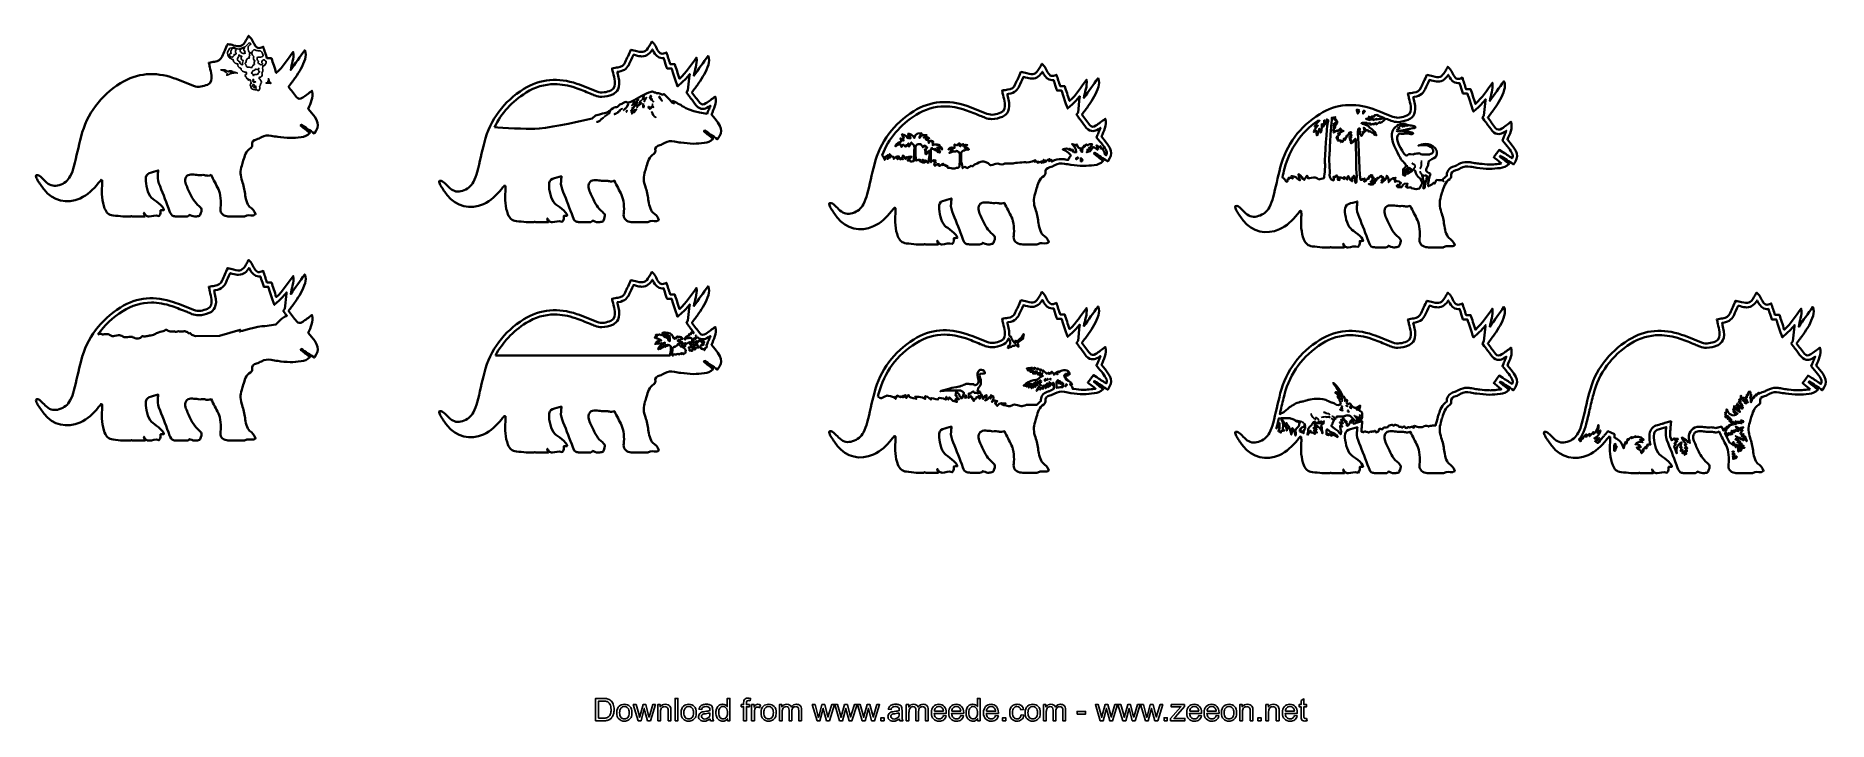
# Model space of a CAD drawing. Header units: millimetres. Extents: x -979 to 741, y -242 to 416.
import ezdxf

# ---------------------------------------------------------------- set-up
doc = ezdxf.new("R2010")
doc.units = ezdxf.units.MM
doc.header["$MEASUREMENT"] = 0
doc.layers.add('Layer 1', color=7, linetype='Continuous')

msp = doc.modelspace()

# ---------------------------------------------------------------- linework, layer by layer
at = {"layer": 'Layer 1', "color": 240, "lineweight": 35}
for points, knots in [([(-874.4497, 242.9604), (-874.4497, 242.9604), (-886.4135, 242.9604), (-886.4135, 242.9604), (-886.4135, 242.9604), (-887.0104, 243.1869), (-887.632, 243.5545), (-887.7636, 243.3371), (-887.7636, 243.3371), (-887.8465, 243.2024), (-887.929, 243.0768), (-888.0147, 242.9604), (-888.0147, 242.9604), (-888.0147, 242.9604), (-895.1239, 242.9604), (-895.1239, 242.9604), (-895.1239, 242.9604), (-895.1239, 242.9604), (-895.5995, 242.9604), (-895.5995, 242.9604), (-895.5995, 242.9604), (-898.6616, 243.377), (-902.0849, 243.6494), (-905.0003, 243.9771), (-905.0003, 243.9771), (-909.2227, 244.4516), (-911.5284, 246.6042), (-913.1607, 250.6587), (-913.1607, 250.6587), (-915.6962, 256.948), (-916.2229, 265.7364), (-915.6316, 272.4484), (-915.6316, 272.4484), (-915.4757, 274.2151), (-915.6073, 276.0097), (-915.6073, 277.7915), (-915.6073, 277.7915), (-915.9166, 277.9231), (-916.2229, 278.0551), (-916.5322, 278.1866), (-916.5322, 278.1866), (-917.4537, 277.0599), (-918.3815, 275.9391), (-919.291, 274.806), (-919.291, 274.806), (-924.0863, 268.832), (-929.4968, 263.6141), (-936.5919, 260.3837), (-936.5919, 260.3837), (-949.1402, 254.6698), (-962.8248, 257.9372), (-971.3098, 268.832), (-971.3098, 268.832), (-973.5482, 271.7044), (-975.6243, 274.7174), (-977.5688, 277.7947), (-977.5688, 277.7947), (-978.3058, 278.9606), (-978.6462, 280.3774), (-979.1242, 281.8051), (-979.1242, 281.8051), (-979.1923, 282.0086), (-978.8734, 282.6041), (-978.6532, 282.6708), (-978.6532, 282.6708), (-976.5722, 283.3016), (-974.851, 281.4019), (-973.6434, 280.3051), (-973.6434, 280.3051), (-971.7755, 278.6086), (-970.7337, 277.2927), (-968.8481, 275.6142), (-968.8481, 275.6142), (-965.0434, 272.2265), (-961.1742, 271.7379), (-956.6791, 273.119), (-956.6791, 273.119), (-952.046, 274.546), (-948.3747, 277.3569), (-946.1822, 281.6654), (-946.1822, 281.6654), (-944.6694, 284.6354), (-943.4354, 287.8259), (-942.6149, 291.0567), (-942.6149, 291.0567), (-940.1959, 300.5704), (-938.2178, 310.1977), (-935.7498, 319.6962), (-935.7498, 319.6962), (-930.0144, 341.7893), (-917.1475, 358.7932), (-897.9574, 370.9097), (-897.9574, 370.9097), (-881.906, 381.0454), (-864.694, 381.9425), (-846.9983, 375.9315), (-846.9983, 375.9315), (-840.5005, 373.7238), (-834.183, 370.9863), (-827.8111, 368.4265), (-827.8111, 368.4265), (-823.1661, 366.5617), (-818.6216, 367.909), (-814.4419, 369.4891), (-814.4419, 369.4891), (-810.7275, 370.8945), (-810.1641, 374.8047), (-810.6202, 378.4733), (-810.6202, 378.4733), (-810.948, 381.1064), (-811.6952, 383.688), (-812.2649, 386.2908), (-812.2649, 386.2908), (-812.5591, 387.6257), (-812.8741, 388.9546), (-813.2661, 390.654), (-813.2661, 390.654), (-811.1992, 390.994), (-809.4416, 391.3338), (-807.6717, 391.5574), (-807.6717, 391.5574), (-804.3556, 391.9801), (-801.9056, 393.5203), (-800.5216, 396.6713), (-800.5216, 396.6713), (-798.8375, 400.5049), (-797.0708, 404.3051), (-795.1354, 408.5641), (-795.1354, 408.5641), (-793.1574, 408.1203), (-791.2591, 407.8201), (-789.4398, 407.2659), (-789.4398, 407.2659), (-783.2884, 405.3796), (-780.9029, 406.2707), (-777.6235, 411.8591), (-777.6235, 411.8591), (-776.8576, 413.1637), (-776.1168, 414.4866), (-775.0084, 416.4279), (-775.0084, 416.4279), (-773.8784, 415.1815), (-772.963, 414.4192), (-772.3626, 413.4607), (-772.3626, 413.4607), (-771.3247, 411.8009), (-770.5592, 409.97), (-769.5393, 408.295), (-769.5393, 408.295), (-767.1267, 404.3354), (-765.4577, 403.8457), (-761.0575, 405.9462), (-761.0575, 405.9462), (-759.8574, 402.2565), (-758.6692, 398.6035), (-757.4444, 394.846), (-757.4444, 394.846), (-757.4444, 394.846), (-753.1454, 394.846), (-753.1454, 394.846), (-753.1454, 394.846), (-751.7001, 390.4917), (-750.181, 385.9232), (-748.4602, 380.7451), (-748.4602, 380.7451), (-741.8153, 386.7561), (-737.7305, 393.9856), (-732.1823, 401.0009), (-732.1823, 401.0009), (-731.2083, 394.4146), (-734.0531, 389.2577), (-734.6592, 383.6235), (-734.6592, 383.6235), (-730.1641, 389.9347), (-725.6662, 396.2455), (-721.1711, 402.5595), (-721.1711, 402.5595), (-719.8206, 399.5313), (-720.0503, 396.8547), (-720.831, 394.1754), (-720.831, 394.1754), (-722.7448, 387.6042), (-726.3336, 381.9181), (-730.2008, 376.3848), (-730.2008, 376.3848), (-732.2035, 373.5188), (-734.3346, 370.7414), (-736.6682, 367.5721), (-736.6682, 367.5721), (-734.1632, 364.2221), (-731.7565, 360.8111), (-729.1354, 357.5684), (-729.1354, 357.5684), (-727.58, 355.6454), (-725.6231, 355.4799), (-723.1304, 357.1059), (-723.1304, 357.1059), (-720.2062, 359.0165), (-717.4778, 361.2274), (-714.2355, 363.622), (-714.2355, 363.622), (-712.5083, 357.0385), (-715.6102, 351.7443), (-717.8303, 346.4714), (-717.8303, 346.4714), (-707.1739, 333.9199), (-706.4052, 330.971), (-711.917, 322.6543), (-711.917, 322.6543), (-714.0577, 324.0813), (-716.2103, 325.5326), (-718.3813, 326.9628), (-718.3813, 326.9628), (-720.4451, 328.3192), (-722.5211, 329.6545), (-724.5944, 330.9985), (-724.5944, 330.9985), (-724.7874, 330.7414), (-724.9804, 330.481), (-725.1733, 330.2238), (-725.1733, 330.2238), (-722.2336, 327.8842), (-719.2908, 325.5449), (-716.2562, 323.1319), (-716.2562, 323.1319), (-718.7764, 320.5263), (-721.5965, 319.4514), (-724.7472, 319.1544), (-724.7472, 319.1544), (-728.2076, 318.8266), (-731.68, 318.294), (-735.14, 318.3522), (-735.14, 318.3522), (-739.1543, 318.4195), (-743.1629, 318.9829), (-747.162, 319.4299), (-747.162, 319.4299), (-749.2504, 319.6627), (-751.323, 320.0698), (-753.3903, 320.4649), (-753.3903, 320.4649), (-756.6789, 321.0929), (-759.7897, 320.7496), (-762.7572, 319.087), (-762.7572, 319.087), (-764.2209, 318.2664), (-765.7396, 317.4184), (-767.3444, 317.0077), (-767.3444, 317.0077), (-770.4706, 316.2115), (-772.3167, 314.8216), (-771.6983, 311.1837), (-771.6983, 311.1837), (-771.5607, 310.3692), (-772.4176, 308.9485), (-773.2138, 308.4829), (-773.2138, 308.4829), (-777.7978, 305.7975), (-778.7013, 301.0237), (-780.2447, 296.6112), (-780.2447, 296.6112), (-780.8021, 295.0251), (-781.1079, 293.3533), (-781.641, 291.7577), (-781.641, 291.7577), (-783.3096, 286.7606), (-783.0157, 281.9377), (-781.2582, 276.9403), (-781.2582, 276.9403), (-779.8771, 273.0149), (-779.0502, 268.8349), (-778.4995, 264.7014), (-778.4995, 264.7014), (-778.0366, 261.2533), (-776.6375, 254.2228), (-774.0746, 252.3058), (-774.0746, 252.3058), (-771.9064, 250.6799), (-769.1323, 248.3498), (-768.3911, 245.0703), (-768.3911, 245.0703), (-769.0956, 244.6812), (-769.6469, 244.1485), (-770.2501, 244.078), (-770.2501, 244.078), (-774.4235, 243.5971), (-775.2627, 245.0703), (-779.0445, 243.1167), (-779.0445, 243.1167), (-779.2068, 243.0309), (-779.3934, 242.9851), (-779.5892, 242.9604), (-779.5892, 242.9604), (-779.5892, 242.9604), (-786.8617, 242.9604), (-786.8617, 242.9604), (-786.8617, 242.9604), (-786.8617, 242.9604), (-793.4696, 242.9604), (-793.4696, 242.9604), (-793.4696, 242.9604), (-794.4404, 243.0154), (-795.3284, 243.1135), (-796.0879, 243.2726), (-796.0879, 243.2726), (-800.644, 244.2219), (-802.6986, 247.0882), (-802.022, 251.6415), (-802.022, 251.6415), (-801.3362, 256.2439), (-802.0495, 265.191), (-804.0769, 269.1323), (-804.0769, 269.1323), (-806.3643, 273.5843), (-808.6027, 278.0642), (-811.0249, 282.85), (-811.0249, 282.85), (-811.7382, 282.6634), (-812.7764, 282.2073), (-813.8326, 282.1642), (-813.8326, 282.1642), (-815.0084, 282.1124), (-816.2273, 282.3265), (-817.3788, 282.6175), (-817.3788, 282.6175), (-819.6295, 283.1841), (-821.114, 282.2711), (-823.3795, 282.7548), (-823.3795, 282.7548), (-825.1494, 283.1315), (-826.999, 283.1467), (-828.8119, 283.3242), (-828.8119, 283.3242), (-833.3374, 283.7715), (-836.2682, 281.2145), (-835.7871, 276.6736), (-835.7871, 276.6736), (-835.5299, 274.2514), (-835.0956, 273.615), (-834.1036, 271.3276), (-834.1036, 271.3276), (-832.551, 267.7328), (-830.9773, 264.1256), (-829.0483, 260.7298), (-829.0483, 260.7298), (-827.6979, 258.3535), (-826.0229, 256.0019), (-823.9955, 254.1981), (-823.9955, 254.1981), (-819.4302, 250.1288), (-819.2922, 250.2085), (-821.5521, 244.4607), (-821.5521, 244.4607), (-821.647, 244.2219), (-822.0238, 244.0198), (-822.0238, 243.6892), (-822.0238, 243.6892), (-823.3128, 243.3005), (-824.6389, 243.0094), (-825.9343, 242.9604), (-825.9343, 242.9604), (-825.9343, 242.9604), (-826.7605, 242.9604), (-826.7605, 242.9604), (-826.7605, 242.9604), (-827.7497, 243.0062), (-828.7082, 243.2084), (-829.6057, 243.6434), (-829.6057, 243.6434), (-830.1966, 243.928), (-831.945, 244.4946), (-831.945, 244.4946), (-831.945, 244.4946), (-831.945, 244.4946), (-832.1407, 243.8914), (-832.6064, 243.5605), (-832.6064, 243.5605), (-833.179, 243.1565), (-834.0641, 242.9879), (-834.7651, 242.9604), (-834.7651, 242.9604), (-834.7651, 242.9604), (-843.6177, 242.9604), (-843.6177, 242.9604), (-843.6177, 242.9604), (-844.7995, 243.0154), (-845.9661, 243.129), (-847.0438, 243.3371), (-847.0438, 243.3371), (-849.2702, 243.7658), (-850.0848, 245.9519), (-850.8563, 248.0372), (-850.8563, 248.0372), (-853.8235, 256.0417), (-856.8825, 264.0184), (-860.0582, 271.9432), (-860.0582, 271.9432), (-861.6012, 275.7952), (-862.6158, 278.3207), (-862.2024, 282.4729), (-862.2024, 282.4729), (-862.0676, 283.8508), (-861.9603, 285.2288), (-861.7921, 287.155), (-861.7921, 287.155), (-864.8849, 286.2547), (-867.6588, 285.5474), (-870.3628, 284.6319), (-870.3628, 284.6319), (-872.7268, 283.8297), (-873.662, 281.3126), (-873.7202, 278.6975), (-873.7202, 278.6975), (-873.8214, 274.2606), (-871.9574, 264.7197), (-868.2031, 260.9686), (-868.2031, 260.9686), (-865.9707, 258.7362), (-856.27, 253.2244), (-856.3191, 249.1887), (-856.3191, 249.1887), (-857.3541, 249.1368), (-858.4043, 249.0846), (-859.5159, 249.0264), (-859.5159, 249.0264), (-859.4761, 248.1843), (-859.0044, 245.2294), (-861.0622, 243.4045), (-861.0622, 243.4045), (-864.4002, 244.9264), (-867.7011, 242.9604), (-870.5914, 242.9604), (-870.5914, 242.9604), (-871.7644, 242.9604), (-872.8696, 243.2818), (-873.8832, 244.2893), (-873.8832, 244.2893), (-874.0239, 244.4272), (-875.3377, 246.5065), (-875.4202, 246.6349), (-875.4202, 246.6349), (-875.4202, 246.6349), (-874.4497, 242.9604), (-874.4497, 242.9604)], [0, 0, 0, 0, 0.008928571, 0.008928571, 0.008928571, 0.008928571, 0.017857143, 0.017857143, 0.017857143, 0.017857143, 0.026785714, 0.026785714, 0.026785714, 0.026785714, 0.035714286, 0.035714286, 0.035714286, 0.035714286, 0.044642857, 0.044642857, 0.044642857, 0.044642857, 0.053571429, 0.053571429, 0.053571429, 0.053571429, 0.0625, 0.0625, 0.0625, 0.0625, 0.071428571, 0.071428571, 0.071428571, 0.071428571, 0.080357143, 0.080357143, 0.080357143, 0.080357143, 0.089285714, 0.089285714, 0.089285714, 0.089285714, 0.098214286, 0.098214286, 0.098214286, 0.098214286, 0.107142857, 0.107142857, 0.107142857, 0.107142857, 0.116071429, 0.116071429, 0.116071429, 0.116071429, 0.125, 0.125, 0.125, 0.125, 0.133928571, 0.133928571, 0.133928571, 0.133928571, 0.142857143, 0.142857143, 0.142857143, 0.142857143, 0.151785714, 0.151785714, 0.151785714, 0.151785714, 0.160714286, 0.160714286, 0.160714286, 0.160714286, 0.169642857, 0.169642857, 0.169642857, 0.169642857, 0.178571429, 0.178571429, 0.178571429, 0.178571429, 0.1875, 0.1875, 0.1875, 0.1875, 0.196428571, 0.196428571, 0.196428571, 0.196428571, 0.205357143, 0.205357143, 0.205357143, 0.205357143, 0.214285714, 0.214285714, 0.214285714, 0.214285714, 0.223214286, 0.223214286, 0.223214286, 0.223214286, 0.232142857, 0.232142857, 0.232142857, 0.232142857, 0.241071429, 0.241071429, 0.241071429, 0.241071429, 0.25, 0.25, 0.25, 0.25, 0.258928571, 0.258928571, 0.258928571, 0.258928571, 0.267857143, 0.267857143, 0.267857143, 0.267857143, 0.276785714, 0.276785714, 0.276785714, 0.276785714, 0.285714286, 0.285714286, 0.285714286, 0.285714286, 0.294642857, 0.294642857, 0.294642857, 0.294642857, 0.303571429, 0.303571429, 0.303571429, 0.303571429, 0.3125, 0.3125, 0.3125, 0.3125, 0.321428571, 0.321428571, 0.321428571, 0.321428571, 0.330357143, 0.330357143, 0.330357143, 0.330357143, 0.339285714, 0.339285714, 0.339285714, 0.339285714, 0.348214286, 0.348214286, 0.348214286, 0.348214286, 0.357142857, 0.357142857, 0.357142857, 0.357142857, 0.366071429, 0.366071429, 0.366071429, 0.366071429, 0.375, 0.375, 0.375, 0.375, 0.383928571, 0.383928571, 0.383928571, 0.383928571, 0.392857143, 0.392857143, 0.392857143, 0.392857143, 0.401785714, 0.401785714, 0.401785714, 0.401785714, 0.410714286, 0.410714286, 0.410714286, 0.410714286, 0.419642857, 0.419642857, 0.419642857, 0.419642857, 0.428571429, 0.428571429, 0.428571429, 0.428571429, 0.4375, 0.4375, 0.4375, 0.4375, 0.446428571, 0.446428571, 0.446428571, 0.446428571, 0.455357143, 0.455357143, 0.455357143, 0.455357143, 0.464285714, 0.464285714, 0.464285714, 0.464285714, 0.473214286, 0.473214286, 0.473214286, 0.473214286, 0.482142857, 0.482142857, 0.482142857, 0.482142857, 0.491071429, 0.491071429, 0.491071429, 0.491071429, 0.5, 0.5, 0.5, 0.5, 0.508928571, 0.508928571, 0.508928571, 0.508928571, 0.517857143, 0.517857143, 0.517857143, 0.517857143, 0.526785714, 0.526785714, 0.526785714, 0.526785714, 0.535714286, 0.535714286, 0.535714286, 0.535714286, 0.544642857, 0.544642857, 0.544642857, 0.544642857, 0.553571429, 0.553571429, 0.553571429, 0.553571429, 0.5625, 0.5625, 0.5625, 0.5625, 0.571428571, 0.571428571, 0.571428571, 0.571428571, 0.580357143, 0.580357143, 0.580357143, 0.580357143, 0.589285714, 0.589285714, 0.589285714, 0.589285714, 0.598214286, 0.598214286, 0.598214286, 0.598214286, 0.607142857, 0.607142857, 0.607142857, 0.607142857, 0.616071429, 0.616071429, 0.616071429, 0.616071429, 0.625, 0.625, 0.625, 0.625, 0.633928571, 0.633928571, 0.633928571, 0.633928571, 0.642857143, 0.642857143, 0.642857143, 0.642857143, 0.651785714, 0.651785714, 0.651785714, 0.651785714, 0.660714286, 0.660714286, 0.660714286, 0.660714286, 0.669642857, 0.669642857, 0.669642857, 0.669642857, 0.678571429, 0.678571429, 0.678571429, 0.678571429, 0.6875, 0.6875, 0.6875, 0.6875, 0.696428571, 0.696428571, 0.696428571, 0.696428571, 0.705357143, 0.705357143, 0.705357143, 0.705357143, 0.714285714, 0.714285714, 0.714285714, 0.714285714, 0.723214286, 0.723214286, 0.723214286, 0.723214286, 0.732142857, 0.732142857, 0.732142857, 0.732142857, 0.741071429, 0.741071429, 0.741071429, 0.741071429, 0.75, 0.75, 0.75, 0.75, 0.758928571, 0.758928571, 0.758928571, 0.758928571, 0.767857143, 0.767857143, 0.767857143, 0.767857143, 0.776785714, 0.776785714, 0.776785714, 0.776785714, 0.785714286, 0.785714286, 0.785714286, 0.785714286, 0.794642857, 0.794642857, 0.794642857, 0.794642857, 0.803571429, 0.803571429, 0.803571429, 0.803571429, 0.8125, 0.8125, 0.8125, 0.8125, 0.821428571, 0.821428571, 0.821428571, 0.821428571, 0.830357143, 0.830357143, 0.830357143, 0.830357143, 0.839285714, 0.839285714, 0.839285714, 0.839285714, 0.848214286, 0.848214286, 0.848214286, 0.848214286, 0.857142857, 0.857142857, 0.857142857, 0.857142857, 0.866071429, 0.866071429, 0.866071429, 0.866071429, 0.875, 0.875, 0.875, 0.875, 0.883928571, 0.883928571, 0.883928571, 0.883928571, 0.892857143, 0.892857143, 0.892857143, 0.892857143, 0.901785714, 0.901785714, 0.901785714, 0.901785714, 0.910714286, 0.910714286, 0.910714286, 0.910714286, 0.919642857, 0.919642857, 0.919642857, 0.919642857, 0.928571429, 0.928571429, 0.928571429, 0.928571429, 0.9375, 0.9375, 0.9375, 0.9375, 0.946428571, 0.946428571, 0.946428571, 0.946428571, 0.955357143, 0.955357143, 0.955357143, 0.955357143, 0.964285714, 0.964285714, 0.964285714, 0.964285714, 0.973214286, 0.973214286, 0.973214286, 0.973214286, 0.982142857, 0.982142857, 0.982142857, 0.982142857, 1, 1, 1, 1]), ([(-592.1974, 276.3227), (-591.7197, 274.8957), (-591.38, 273.4779), (-590.642, 272.3113), (-590.642, 272.3113), (-588.6975, 269.234), (-586.6214, 266.2209), (-584.383, 263.3486), (-584.383, 263.3486), (-575.898, 252.4538), (-562.2134, 249.1864), (-549.6651, 254.9003), (-549.6651, 254.9003), (-542.5704, 258.1307), (-537.1595, 263.3486), (-532.3642, 269.3226), (-532.3642, 269.3226), (-531.4547, 270.4557), (-530.5273, 271.5765), (-529.6055, 272.7032), (-529.6055, 272.7032), (-529.2961, 272.5716), (-528.9899, 272.4401), (-528.6805, 272.3081), (-528.6805, 272.3081), (-528.6805, 270.5262), (-528.5489, 268.7317), (-528.7052, 266.965), (-528.7052, 266.965), (-529.2961, 260.253), (-528.7694, 251.4646), (-526.234, 245.1753), (-526.234, 245.1753), (-524.602, 241.1208), (-522.2959, 238.9682), (-518.0735, 238.4937), (-518.0735, 238.4937), (-515.1585, 238.1659), (-511.7348, 237.8936), (-508.673, 237.477), (-508.673, 237.477), (-508.673, 237.477), (-501.088, 237.477), (-501.088, 237.477), (-501.088, 237.477), (-501.0022, 237.5934), (-500.9197, 237.719), (-500.8368, 237.8537), (-500.8368, 237.8537), (-500.7052, 238.071), (-500.0836, 237.7038), (-499.4867, 237.477), (-499.4867, 237.477), (-499.4867, 237.477), (-487.5229, 237.477), (-487.5229, 237.477), (-487.5229, 237.477), (-487.5229, 237.477), (-488.4938, 241.1515), (-488.4938, 241.1515), (-488.4938, 241.1515), (-488.4109, 241.0227), (-487.0975, 238.9438), (-486.9567, 238.8059), (-486.9567, 238.8059), (-485.9432, 237.7987), (-484.8376, 237.477), (-483.665, 237.477), (-483.665, 237.477), (-480.7743, 237.477), (-477.4734, 239.443), (-474.1354, 237.9211), (-474.1354, 237.9211), (-472.078, 239.746), (-472.5493, 242.7009), (-472.5892, 243.543), (-472.5892, 243.543), (-471.4776, 243.6012), (-470.4273, 243.6534), (-469.3923, 243.7053), (-469.3923, 243.7053), (-469.3432, 247.741), (-479.0439, 253.2528), (-481.2763, 255.4852), (-481.2763, 255.4852), (-485.0306, 259.2363), (-486.8954, 268.7779), (-486.7941, 273.2148), (-486.7941, 273.2148), (-486.7362, 275.8296), (-485.7989, 278.3466), (-483.4353, 279.1488), (-483.4353, 279.1488), (-480.7313, 280.0646), (-477.957, 280.772), (-474.8642, 281.6723), (-474.8642, 281.6723), (-475.0328, 279.7461), (-475.1401, 278.3681), (-475.2745, 276.9902), (-475.2745, 276.9902), (-475.688, 272.838), (-474.6744, 270.3118), (-473.1314, 266.4598), (-473.1314, 266.4598), (-469.9557, 258.535), (-466.8967, 250.5583), (-463.9295, 242.5541), (-463.9295, 242.5541), (-463.158, 240.4685), (-462.3434, 238.2824), (-460.1174, 237.8537), (-460.1174, 237.8537), (-459.0393, 237.6456), (-457.8727, 237.532), (-456.6909, 237.477), (-456.6909, 237.477), (-456.6909, 237.477), (-447.8383, 237.477), (-447.8383, 237.477), (-447.8383, 237.477), (-447.1369, 237.5045), (-446.2522, 237.6731), (-445.6796, 238.077), (-445.6796, 238.077), (-445.2143, 238.4079), (-445.0182, 239.0112), (-445.0182, 239.0112), (-445.0182, 239.0112), (-445.0182, 239.0112), (-443.2698, 238.4446), (-442.6785, 238.1599), (-442.6785, 238.1599), (-441.7818, 237.725), (-440.8233, 237.5228), (-439.8341, 237.477), (-439.8341, 237.477), (-439.8341, 237.477), (-439.0072, 237.477), (-439.0072, 237.477), (-439.0072, 237.477), (-437.7118, 237.526), (-436.3864, 237.817), (-435.097, 238.2058), (-435.097, 238.2058), (-435.097, 238.5364), (-434.7206, 238.7385), (-434.6253, 238.9773), (-434.6253, 238.9773), (-432.3654, 244.7251), (-432.5034, 244.6454), (-437.069, 248.7147), (-437.069, 248.7147), (-439.0961, 250.5185), (-440.7711, 252.8701), (-442.1211, 255.2464), (-442.1211, 255.2464), (-444.0505, 258.6422), (-445.6246, 262.2494), (-447.1768, 265.8442), (-447.1768, 265.8442), (-448.1692, 268.1316), (-448.6038, 268.7684), (-448.8613, 271.1905), (-448.8613, 271.1905), (-449.3418, 275.7318), (-446.4116, 278.2884), (-441.8855, 277.8414), (-441.8855, 277.8414), (-440.0729, 277.664), (-438.2237, 277.6485), (-436.4534, 277.2721), (-436.4534, 277.2721), (-434.1875, 276.788), (-432.7023, 277.7007), (-430.4516, 277.1341), (-430.4516, 277.1341), (-429.3005, 276.8431), (-428.082, 276.6289), (-426.9062, 276.6808), (-426.9062, 276.6808), (-425.8493, 276.7238), (-424.8114, 277.18), (-424.0981, 277.367), (-424.0981, 277.367), (-421.6759, 272.5808), (-419.4375, 268.1009), (-417.1501, 263.6488), (-417.1501, 263.6488), (-415.1231, 259.708), (-414.4097, 250.7605), (-415.0955, 246.1581), (-415.0955, 246.1581), (-415.7722, 241.6048), (-413.7176, 238.7385), (-409.1611, 237.7892), (-409.1611, 237.7892), (-408.4016, 237.6301), (-407.5136, 237.532), (-406.5432, 237.477), (-406.5432, 237.477), (-406.5432, 237.477), (-392.6624, 237.477), (-392.6624, 237.477), (-392.6624, 237.477), (-392.4666, 237.5017), (-392.2796, 237.5475), (-392.1174, 237.6332), (-392.1174, 237.6332), (-388.3359, 239.5869), (-387.497, 238.1141), (-383.3233, 238.5946), (-383.3233, 238.5946), (-382.7201, 238.6651), (-382.1688, 239.1978), (-381.4646, 239.5869), (-381.4646, 239.5869), (-382.2058, 242.8663), (-384.98, 245.1964), (-387.1478, 246.8224), (-387.1478, 246.8224), (-389.7107, 248.7394), (-391.1102, 255.7699), (-391.5723, 259.218), (-391.5723, 259.218), (-392.1237, 263.3518), (-392.9506, 267.5315), (-394.3314, 271.4572), (-394.3314, 271.4572), (-396.0889, 276.4543), (-396.3832, 281.2771), (-394.7142, 286.2746), (-394.7142, 286.2746), (-394.1815, 287.8699), (-393.8753, 289.5417), (-393.3179, 291.1278), (-393.3179, 291.1278), (-391.7748, 295.5403), (-390.8714, 300.3141), (-386.2874, 302.9994), (-386.2874, 302.9994), (-385.4911, 303.4651), (-384.6335, 304.8857), (-384.7715, 305.7003), (-384.7715, 305.7003), (-385.3902, 309.3381), (-383.5438, 310.7284), (-380.4172, 311.5243), (-380.4172, 311.5243), (-378.8128, 311.9349), (-377.2941, 312.783), (-375.8304, 313.6036), (-375.8304, 313.6036), (-372.8632, 315.2662), (-369.7521, 315.6095), (-366.4635, 314.9815), (-366.4635, 314.9815), (-364.3965, 314.5864), (-362.3236, 314.1793), (-360.2352, 313.9465), (-360.2352, 313.9465), (-356.2361, 313.4995), (-352.2278, 312.9361), (-348.2132, 312.8687), (-348.2132, 312.8687), (-344.7532, 312.8105), (-341.2808, 313.3432), (-337.8207, 313.671), (-337.8207, 313.671), (-334.6697, 313.968), (-331.8496, 315.0429), (-329.3297, 317.6485), (-329.3297, 317.6485), (-332.364, 320.0615), (-335.3065, 322.4012), (-338.2462, 324.7404), (-338.2462, 324.7404), (-338.0532, 324.9976), (-337.8602, 325.258), (-337.6676, 325.5151), (-337.6676, 325.5151), (-335.5947, 324.171), (-333.5186, 322.8358), (-331.4545, 321.4793), (-331.4545, 321.4793), (-329.2835, 320.0495), (-327.1309, 318.5979), (-324.9906, 317.1709), (-324.9906, 317.1709), (-319.4788, 325.4876), (-320.2475, 328.4365), (-330.9035, 340.988), (-330.9035, 340.988), (-328.6834, 346.2609), (-325.5815, 351.5551), (-327.3083, 358.1386), (-327.3083, 358.1386), (-330.5514, 355.7439), (-333.2794, 353.5334), (-336.204, 351.6224), (-336.204, 351.6224), (-338.6967, 349.9965), (-340.6528, 350.1619), (-342.2089, 352.0849), (-342.2089, 352.0849), (-344.8297, 355.3277), (-347.2367, 358.7387), (-349.7414, 362.0887), (-349.7414, 362.0887), (-347.4082, 365.258), (-345.277, 368.0354), (-343.2743, 370.9014), (-343.2743, 370.9014), (-339.4068, 376.4347), (-335.818, 382.1208), (-333.9045, 388.6923), (-333.9045, 388.6923), (-333.1235, 391.3717), (-332.8935, 394.0479), (-334.2439, 397.0761), (-334.2439, 397.0761), (-338.7394, 390.7621), (-343.2376, 384.4512), (-347.7327, 378.1404), (-347.7327, 378.1404), (-347.1263, 383.7743), (-344.2819, 388.9312), (-345.2552, 395.5175), (-345.2552, 395.5175), (-350.804, 388.5022), (-354.8888, 381.2727), (-361.5334, 375.2617), (-361.5334, 375.2617), (-363.2546, 380.4398), (-364.7733, 385.0086), (-366.2183, 389.363), (-366.2183, 389.363), (-366.2183, 389.363), (-370.5176, 389.363), (-370.5176, 389.363), (-370.5176, 389.363), (-371.7424, 393.12), (-372.9306, 396.7731), (-374.1311, 400.4628), (-374.1311, 400.4628), (-378.5313, 398.3623), (-380.1999, 398.852), (-382.6128, 402.8116), (-382.6128, 402.8116), (-383.6324, 404.4865), (-384.3979, 406.3175), (-385.4361, 407.9773), (-385.4361, 407.9773), (-386.0362, 408.9358), (-386.952, 409.6981), (-388.0819, 410.9445), (-388.0819, 410.9445), (-389.19, 409.0032), (-389.9312, 407.6802), (-390.6967, 406.3757), (-390.6967, 406.3757), (-393.9762, 400.7873), (-396.3616, 399.8966), (-402.5134, 401.7825), (-402.5134, 401.7825), (-404.3323, 402.3367), (-406.2306, 402.6369), (-408.209, 403.0811), (-408.209, 403.0811), (-410.144, 398.8216), (-411.911, 395.0215), (-413.5948, 391.1879), (-413.5948, 391.1879), (-414.9791, 388.0369), (-417.4288, 386.4966), (-420.7453, 386.074), (-420.7453, 386.074), (-422.5148, 385.8504), (-424.2727, 385.5106), (-426.3393, 385.1709), (-426.3393, 385.1709), (-425.9477, 383.4712), (-425.632, 382.1423), (-425.3381, 380.8074), (-425.3381, 380.8074), (-424.7687, 378.2046), (-424.0215, 375.6233), (-423.6938, 372.9898), (-423.6938, 372.9898), (-423.2377, 369.3213), (-423.801, 365.4111), (-427.5151, 364.0057), (-427.5151, 364.0057), (-431.6952, 362.4256), (-436.2393, 361.0783), (-440.8847, 362.9431), (-440.8847, 362.9431), (-447.2565, 365.5028), (-453.5737, 368.2404), (-460.0715, 370.4484), (-460.0715, 370.4484), (-477.7672, 376.4591), (-494.9793, 375.5619), (-511.0306, 365.4263), (-511.0306, 365.4263), (-530.2207, 353.3098), (-543.0879, 336.3059), (-548.823, 314.2132), (-548.823, 314.2132), (-551.2911, 304.7143), (-553.2691, 295.0873), (-555.6881, 285.5733), (-555.6881, 285.5733), (-556.5086, 282.3425), (-557.7427, 279.152), (-559.2557, 276.182), (-559.2557, 276.182), (-561.4479, 271.8735), (-565.1196, 269.0626), (-569.7523, 267.6356), (-569.7523, 267.6356), (-574.2477, 266.2545), (-578.118, 266.7445), (-581.921, 270.1311), (-581.921, 270.1311), (-583.8073, 271.8093), (-584.8483, 273.1259), (-586.7163, 274.8224), (-586.7163, 274.8224), (-587.9228, 275.9185), (-589.6468, 277.8199), (-591.7261, 277.1892), (-591.7261, 277.1892), (-591.9466, 277.1218), (-592.2648, 276.5249), (-592.1974, 276.3227)], [0, 0, 0, 0, 0.009090909, 0.009090909, 0.009090909, 0.009090909, 0.018181818, 0.018181818, 0.018181818, 0.018181818, 0.027272727, 0.027272727, 0.027272727, 0.027272727, 0.036363636, 0.036363636, 0.036363636, 0.036363636, 0.045454545, 0.045454545, 0.045454545, 0.045454545, 0.054545455, 0.054545455, 0.054545455, 0.054545455, 0.063636364, 0.063636364, 0.063636364, 0.063636364, 0.072727273, 0.072727273, 0.072727273, 0.072727273, 0.081818182, 0.081818182, 0.081818182, 0.081818182, 0.090909091, 0.090909091, 0.090909091, 0.090909091, 0.1, 0.1, 0.1, 0.1, 0.109090909, 0.109090909, 0.109090909, 0.109090909, 0.118181818, 0.118181818, 0.118181818, 0.118181818, 0.127272727, 0.127272727, 0.127272727, 0.127272727, 0.136363636, 0.136363636, 0.136363636, 0.136363636, 0.145454545, 0.145454545, 0.145454545, 0.145454545, 0.154545455, 0.154545455, 0.154545455, 0.154545455, 0.163636364, 0.163636364, 0.163636364, 0.163636364, 0.172727273, 0.172727273, 0.172727273, 0.172727273, 0.181818182, 0.181818182, 0.181818182, 0.181818182, 0.190909091, 0.190909091, 0.190909091, 0.190909091, 0.2, 0.2, 0.2, 0.2, 0.209090909, 0.209090909, 0.209090909, 0.209090909, 0.218181818, 0.218181818, 0.218181818, 0.218181818, 0.227272727, 0.227272727, 0.227272727, 0.227272727, 0.236363636, 0.236363636, 0.236363636, 0.236363636, 0.245454545, 0.245454545, 0.245454545, 0.245454545, 0.254545455, 0.254545455, 0.254545455, 0.254545455, 0.263636364, 0.263636364, 0.263636364, 0.263636364, 0.272727273, 0.272727273, 0.272727273, 0.272727273, 0.281818182, 0.281818182, 0.281818182, 0.281818182, 0.290909091, 0.290909091, 0.290909091, 0.290909091, 0.3, 0.3, 0.3, 0.3, 0.309090909, 0.309090909, 0.309090909, 0.309090909, 0.318181818, 0.318181818, 0.318181818, 0.318181818, 0.327272727, 0.327272727, 0.327272727, 0.327272727, 0.336363636, 0.336363636, 0.336363636, 0.336363636, 0.345454545, 0.345454545, 0.345454545, 0.345454545, 0.354545455, 0.354545455, 0.354545455, 0.354545455, 0.363636364, 0.363636364, 0.363636364, 0.363636364, 0.372727273, 0.372727273, 0.372727273, 0.372727273, 0.381818182, 0.381818182, 0.381818182, 0.381818182, 0.390909091, 0.390909091, 0.390909091, 0.390909091, 0.4, 0.4, 0.4, 0.4, 0.409090909, 0.409090909, 0.409090909, 0.409090909, 0.418181818, 0.418181818, 0.418181818, 0.418181818, 0.427272727, 0.427272727, 0.427272727, 0.427272727, 0.436363636, 0.436363636, 0.436363636, 0.436363636, 0.445454545, 0.445454545, 0.445454545, 0.445454545, 0.454545455, 0.454545455, 0.454545455, 0.454545455, 0.463636364, 0.463636364, 0.463636364, 0.463636364, 0.472727273, 0.472727273, 0.472727273, 0.472727273, 0.481818182, 0.481818182, 0.481818182, 0.481818182, 0.490909091, 0.490909091, 0.490909091, 0.490909091, 0.5, 0.5, 0.5, 0.5, 0.509090909, 0.509090909, 0.509090909, 0.509090909, 0.518181818, 0.518181818, 0.518181818, 0.518181818, 0.527272727, 0.527272727, 0.527272727, 0.527272727, 0.536363636, 0.536363636, 0.536363636, 0.536363636, 0.545454545, 0.545454545, 0.545454545, 0.545454545, 0.554545455, 0.554545455, 0.554545455, 0.554545455, 0.563636364, 0.563636364, 0.563636364, 0.563636364, 0.572727273, 0.572727273, 0.572727273, 0.572727273, 0.581818182, 0.581818182, 0.581818182, 0.581818182, 0.590909091, 0.590909091, 0.590909091, 0.590909091, 0.6, 0.6, 0.6, 0.6, 0.609090909, 0.609090909, 0.609090909, 0.609090909, 0.618181818, 0.618181818, 0.618181818, 0.618181818, 0.627272727, 0.627272727, 0.627272727, 0.627272727, 0.636363636, 0.636363636, 0.636363636, 0.636363636, 0.645454545, 0.645454545, 0.645454545, 0.645454545, 0.654545455, 0.654545455, 0.654545455, 0.654545455, 0.663636364, 0.663636364, 0.663636364, 0.663636364, 0.672727273, 0.672727273, 0.672727273, 0.672727273, 0.681818182, 0.681818182, 0.681818182, 0.681818182, 0.690909091, 0.690909091, 0.690909091, 0.690909091, 0.7, 0.7, 0.7, 0.7, 0.709090909, 0.709090909, 0.709090909, 0.709090909, 0.718181818, 0.718181818, 0.718181818, 0.718181818, 0.727272727, 0.727272727, 0.727272727, 0.727272727, 0.736363636, 0.736363636, 0.736363636, 0.736363636, 0.745454545, 0.745454545, 0.745454545, 0.745454545, 0.754545455, 0.754545455, 0.754545455, 0.754545455, 0.763636364, 0.763636364, 0.763636364, 0.763636364, 0.772727273, 0.772727273, 0.772727273, 0.772727273, 0.781818182, 0.781818182, 0.781818182, 0.781818182, 0.790909091, 0.790909091, 0.790909091, 0.790909091, 0.8, 0.8, 0.8, 0.8, 0.809090909, 0.809090909, 0.809090909, 0.809090909, 0.818181818, 0.818181818, 0.818181818, 0.818181818, 0.827272727, 0.827272727, 0.827272727, 0.827272727, 0.836363636, 0.836363636, 0.836363636, 0.836363636, 0.845454545, 0.845454545, 0.845454545, 0.845454545, 0.854545455, 0.854545455, 0.854545455, 0.854545455, 0.863636364, 0.863636364, 0.863636364, 0.863636364, 0.872727273, 0.872727273, 0.872727273, 0.872727273, 0.881818182, 0.881818182, 0.881818182, 0.881818182, 0.890909091, 0.890909091, 0.890909091, 0.890909091, 0.9, 0.9, 0.9, 0.9, 0.909090909, 0.909090909, 0.909090909, 0.909090909, 0.918181818, 0.918181818, 0.918181818, 0.918181818, 0.927272727, 0.927272727, 0.927272727, 0.927272727, 0.936363636, 0.936363636, 0.936363636, 0.936363636, 0.945454545, 0.945454545, 0.945454545, 0.945454545, 0.954545455, 0.954545455, 0.954545455, 0.954545455, 0.963636364, 0.963636364, 0.963636364, 0.963636364, 0.972727273, 0.972727273, 0.972727273, 0.972727273, 0.981818182, 0.981818182, 0.981818182, 0.981818182, 1, 1, 1, 1]), ([(-539.1223, 328.6079), (-532.205, 328.2159), (-507.6838, 326.8595), (-500.4571, 326.9943), (-500.4571, 326.9943), (-492.012, 327.1502), (-457.0154, 334.3433), (-457.0154, 334.3433), (-457.0154, 334.3433), (-457.0154, 334.3433), (-445.416, 337.1571), (-445.416, 337.1571), (-445.416, 337.1571), (-445.416, 337.1571), (-442.1613, 339.8181), (-442.1613, 339.8181), (-442.1613, 339.8181), (-442.1613, 339.8181), (-434.9406, 342.0046), (-433.5355, 342.1605), (-433.5355, 342.1605), (-432.1269, 342.32), (-429.3128, 344.0377), (-428.688, 344.5061), (-428.688, 344.5061), (-428.0604, 344.9778), (-425.5585, 346.8518), (-424.153, 347.4794), (-424.153, 347.4794), (-422.7448, 348.1041), (-421.0236, 347.9482), (-420.7113, 348.4167), (-420.7113, 348.4167), (-420.3988, 348.8852), (-419.3059, 350.4497), (-417.8972, 350.9182), (-417.8972, 350.9182), (-416.4918, 351.3867), (-416.2589, 351.6989), (-415.2027, 352.0115), (-415.2027, 352.0115), (-414.1462, 352.3269), (-413.9899, 353.1076), (-413.0497, 352.9516), (-413.0497, 352.9516), (-412.1131, 352.7954), (-411.3416, 351.4298), (-408.3648, 352.9728), (-408.3648, 352.9728), (-405.3888, 354.5162), (-395.0697, 360.3342), (-394.4446, 360.5515), (-394.4446, 360.5515), (-393.817, 360.7692), (-387.9284, 362.9829), (-387.6928, 363.0351), (-387.6928, 363.0351), (-387.4599, 363.0901), (-386.3638, 362.3673), (-386.3638, 362.3673), (-386.3638, 362.3673), (-386.3638, 362.3673), (-384.7502, 361.9418), (-384.4105, 361.9171), (-384.4105, 361.9171), (-384.0704, 361.8896), (-383.5773, 361.1855), (-383.4735, 361.1855), (-383.4735, 361.1855), (-383.3691, 361.1855), (-382.0128, 361.4458), (-381.6727, 361.4977), (-381.6727, 361.4977), (-381.3362, 361.5499), (-380.1879, 360.9008), (-379.9275, 360.6923), (-379.9275, 360.6923), (-379.6672, 360.4813), (-379.4865, 360.4813), (-379.1712, 360.4291), (-379.1712, 360.4291), (-378.8586, 360.3769), (-378.0687, 359.5165), (-377.5269, 359.9084), (-377.5269, 359.9084), (-376.985, 360.3004), (-376.6693, 360.5515), (-376.6693, 360.5515), (-376.6693, 360.5515), (-376.6693, 360.5515), (-376.253, 360.4048), (-375.9408, 360.0125), (-375.9408, 360.0125), (-375.6282, 359.6237), (-370.9892, 355.2969), (-370.677, 354.749), (-370.677, 354.749), (-370.3644, 354.2008), (-369.1643, 353.1841), (-368.7752, 353.2363), (-368.7752, 353.2363), (-368.3832, 353.2914), (-368.1232, 353.8121), (-368.0191, 353.7842), (-368.0191, 353.7842), (-367.9147, 353.7599), (-365.9339, 353.0282), (-364.213, 351.9868), (-364.213, 351.9868), (-362.495, 350.9457), (-359.8372, 349.9015), (-359.8372, 349.9015), (-359.8372, 349.9015), (-359.8372, 349.9015), (-356.2575, 344.7326), (-335.1844, 341.6127), (-335.1844, 341.6127), (-335.1844, 341.6127), (-334.7646, 342.6138), (-334.7646, 342.6138), (-334.7646, 342.6138), (-334.44, 343.3854), (-334.0999, 344.1512), (-333.7694, 344.8921), (-333.7694, 344.8921), (-333.0589, 346.4905), (-332.3886, 348.0064), (-331.8802, 349.5036), (-331.8802, 349.5036), (-332.5509, 349.0288), (-333.2243, 348.5666), (-333.9165, 348.1133), (-333.9165, 348.1133), (-335.7354, 346.9251), (-337.5451, 346.3251), (-339.2903, 346.3251), (-339.2903, 346.3251), (-340.953, 346.3251), (-343.3752, 346.8673), (-345.4668, 349.4514), (-345.4668, 349.4514), (-347.3682, 351.8034), (-349.1628, 354.2467), (-350.8988, 356.6075), (-350.8988, 356.6075), (-351.6277, 357.5998), (-352.3562, 358.5919), (-353.0974, 359.581), (-353.0974, 359.581), (-353.0974, 359.581), (-354.9561, 362.0702), (-354.9561, 362.0702), (-354.9561, 362.0702), (-354.9561, 362.0702), (-353.4558, 364.1097), (-353.4558, 364.1097), (-353.4558, 364.1097), (-353.4558, 364.1097), (-351.8972, 378.5905), (-351.8972, 378.5905), (-351.8972, 378.5905), (-351.857, 378.9732), (-351.8083, 379.3528), (-351.7501, 379.7264), (-351.7501, 379.7264), (-353.8202, 377.1113), (-356.0797, 374.5483), (-358.7224, 372.1569), (-358.7224, 372.1569), (-358.7224, 372.1569), (-363.4838, 367.8484), (-363.4838, 367.8484), (-363.4838, 367.8484), (-363.4838, 367.8484), (-368.3038, 382.3476), (-369.2408, 385.1737), (-369.2408, 385.1737), (-369.2408, 385.1737), (-373.5585, 385.1737), (-373.5585, 385.1737), (-373.5585, 385.1737), (-373.5585, 385.1737), (-376.0448, 392.8078), (-376.8072, 395.153), (-376.8072, 395.153), (-377.2697, 395.0828), (-377.7167, 395.049), (-378.1608, 395.049), (-378.1608, 395.049), (-382.7874, 395.049), (-385.0871, 398.8216), (-386.1896, 400.6341), (-386.1896, 400.6341), (-386.7434, 401.544), (-387.2087, 402.4411), (-387.6529, 403.3135), (-387.6529, 403.3135), (-389.8698, 399.7677), (-392.7205, 396.6964), (-397.7762, 396.6964), (-397.7762, 396.6964), (-399.4635, 396.6964), (-401.3036, 397.0302), (-403.735, 397.7774), (-403.735, 397.7774), (-404.3781, 397.9735), (-405.0671, 398.1386), (-405.7867, 398.2949), (-405.7867, 398.2949), (-405.888, 398.0744), (-405.9889, 397.8571), (-406.0866, 397.6398), (-406.0866, 397.6398), (-407.3756, 394.8225), (-408.5917, 392.1647), (-409.758, 389.5037), (-409.758, 389.5037), (-411.0872, 386.4814), (-413.9779, 382.7152), (-420.2213, 381.9189), (-420.2213, 381.9189), (-420.5642, 381.8759), (-420.9103, 381.8269), (-421.2627, 381.775), (-421.2627, 381.775), (-421.2564, 381.7503), (-421.2504, 381.726), (-421.2472, 381.7044), (-421.2472, 381.7044), (-421.0849, 380.9696), (-420.9103, 380.2408), (-420.7265, 379.4692), (-420.7265, 379.4692), (-420.2672, 377.5614), (-419.7955, 375.5894), (-419.5355, 373.5073), (-419.5355, 373.5073), (-418.3626, 364.0578), (-423.6877, 360.9742), (-426.0334, 360.0894), (-426.0334, 360.0894), (-429.1106, 358.9256), (-432.4606, 357.8478), (-436.1136, 357.8478), (-436.1136, 357.8478), (-438.3181, 357.8478), (-440.4493, 358.255), (-442.4463, 359.0572), (-442.4463, 359.0572), (-444.0412, 359.6971), (-445.6305, 360.3494), (-447.223, 361.0017), (-447.223, 361.0017), (-451.862, 362.9003), (-456.6605, 364.866), (-461.4187, 366.4828), (-461.4187, 366.4828), (-468.3085, 368.8224), (-475.0296, 370.0106), (-481.399, 370.0106), (-481.399, 370.0106), (-491.0383, 370.0106), (-500.2582, 367.2758), (-508.7954, 361.8836), (-508.7954, 361.8836), (-522.4218, 353.279), (-532.5754, 342.127), (-539.1223, 328.6079)], [0, 0, 0, 0, 0.014705882, 0.014705882, 0.014705882, 0.014705882, 0.029411765, 0.029411765, 0.029411765, 0.029411765, 0.044117647, 0.044117647, 0.044117647, 0.044117647, 0.058823529, 0.058823529, 0.058823529, 0.058823529, 0.073529412, 0.073529412, 0.073529412, 0.073529412, 0.088235294, 0.088235294, 0.088235294, 0.088235294, 0.102941176, 0.102941176, 0.102941176, 0.102941176, 0.117647059, 0.117647059, 0.117647059, 0.117647059, 0.132352941, 0.132352941, 0.132352941, 0.132352941, 0.147058824, 0.147058824, 0.147058824, 0.147058824, 0.161764706, 0.161764706, 0.161764706, 0.161764706, 0.176470588, 0.176470588, 0.176470588, 0.176470588, 0.191176471, 0.191176471, 0.191176471, 0.191176471, 0.205882353, 0.205882353, 0.205882353, 0.205882353, 0.220588235, 0.220588235, 0.220588235, 0.220588235, 0.235294118, 0.235294118, 0.235294118, 0.235294118, 0.25, 0.25, 0.25, 0.25, 0.264705882, 0.264705882, 0.264705882, 0.264705882, 0.279411765, 0.279411765, 0.279411765, 0.279411765, 0.294117647, 0.294117647, 0.294117647, 0.294117647, 0.308823529, 0.308823529, 0.308823529, 0.308823529, 0.323529412, 0.323529412, 0.323529412, 0.323529412, 0.338235294, 0.338235294, 0.338235294, 0.338235294, 0.352941176, 0.352941176, 0.352941176, 0.352941176, 0.367647059, 0.367647059, 0.367647059, 0.367647059, 0.382352941, 0.382352941, 0.382352941, 0.382352941, 0.397058824, 0.397058824, 0.397058824, 0.397058824, 0.411764706, 0.411764706, 0.411764706, 0.411764706, 0.426470588, 0.426470588, 0.426470588, 0.426470588, 0.441176471, 0.441176471, 0.441176471, 0.441176471, 0.455882353, 0.455882353, 0.455882353, 0.455882353, 0.470588235, 0.470588235, 0.470588235, 0.470588235, 0.485294118, 0.485294118, 0.485294118, 0.485294118, 0.5, 0.5, 0.5, 0.5, 0.514705882, 0.514705882, 0.514705882, 0.514705882, 0.529411765, 0.529411765, 0.529411765, 0.529411765, 0.544117647, 0.544117647, 0.544117647, 0.544117647, 0.558823529, 0.558823529, 0.558823529, 0.558823529, 0.573529412, 0.573529412, 0.573529412, 0.573529412, 0.588235294, 0.588235294, 0.588235294, 0.588235294, 0.602941176, 0.602941176, 0.602941176, 0.602941176, 0.617647059, 0.617647059, 0.617647059, 0.617647059, 0.632352941, 0.632352941, 0.632352941, 0.632352941, 0.647058824, 0.647058824, 0.647058824, 0.647058824, 0.661764706, 0.661764706, 0.661764706, 0.661764706, 0.676470588, 0.676470588, 0.676470588, 0.676470588, 0.691176471, 0.691176471, 0.691176471, 0.691176471, 0.705882353, 0.705882353, 0.705882353, 0.705882353, 0.720588235, 0.720588235, 0.720588235, 0.720588235, 0.735294118, 0.735294118, 0.735294118, 0.735294118, 0.75, 0.75, 0.75, 0.75, 0.764705882, 0.764705882, 0.764705882, 0.764705882, 0.779411765, 0.779411765, 0.779411765, 0.779411765, 0.794117647, 0.794117647, 0.794117647, 0.794117647, 0.808823529, 0.808823529, 0.808823529, 0.808823529, 0.823529412, 0.823529412, 0.823529412, 0.823529412, 0.838235294, 0.838235294, 0.838235294, 0.838235294, 0.852941176, 0.852941176, 0.852941176, 0.852941176, 0.867647059, 0.867647059, 0.867647059, 0.867647059, 0.882352941, 0.882352941, 0.882352941, 0.882352941, 0.897058824, 0.897058824, 0.897058824, 0.897058824, 0.911764706, 0.911764706, 0.911764706, 0.911764706, 0.926470588, 0.926470588, 0.926470588, 0.926470588, 0.941176471, 0.941176471, 0.941176471, 0.941176471, 0.955882353, 0.955882353, 0.955882353, 0.955882353, 0.970588235, 0.970588235, 0.970588235, 0.970588235, 1, 1, 1, 1]), ([(42.7723, 300.1509), (44.9433, 298.7208), (47.096, 297.2694), (49.2363, 295.8428), (49.2363, 295.8428), (54.7481, 304.1592), (53.9794, 307.1081), (43.3234, 319.6595), (43.3234, 319.6595), (45.5434, 324.9325), (48.6454, 330.2266), (46.9185, 336.8102), (46.9185, 336.8102), (43.6754, 334.4155), (40.9474, 332.205), (38.0229, 330.294), (38.0229, 330.294), (35.5302, 328.6681), (33.5736, 328.8335), (32.0179, 330.7565), (32.0179, 330.7565), (29.3971, 333.9992), (26.9901, 337.4106), (24.4854, 340.7602), (24.4854, 340.7602), (26.8187, 343.9296), (28.9498, 346.707), (30.9525, 349.573), (30.9525, 349.573), (34.82, 355.1063), (38.4088, 360.7924), (40.3223, 367.3639), (40.3223, 367.3639), (41.1033, 370.0433), (41.3333, 372.7194), (39.9826, 375.748), (39.9826, 375.748), (35.4875, 369.4337), (30.9892, 363.1228), (26.4941, 356.812), (26.4941, 356.812), (27.1005, 362.4458), (29.945, 367.6027), (28.9717, 374.1891), (28.9717, 374.1891), (23.4228, 367.1738), (19.338, 359.9443), (12.6934, 353.9337), (12.6934, 353.9337), (10.9722, 359.1114), (9.4535, 363.6802), (8.0085, 368.0345), (8.0085, 368.0345), (8.0085, 368.0345), (3.7092, 368.0345), (3.7092, 368.0345), (3.7092, 368.0345), (2.4844, 371.7916), (1.2962, 375.4446), (0.0957, 379.1343), (0.0957, 379.1343), (-4.3045, 377.0339), (-5.9731, 377.5239), (-8.3861, 381.4831), (-8.3861, 381.4831), (-9.406, 383.1581), (-10.1711, 384.989), (-11.2094, 386.6489), (-11.2094, 386.6489), (-11.8094, 387.6074), (-12.7253, 388.3697), (-13.8552, 389.6161), (-13.8552, 389.6161), (-14.9633, 387.6747), (-15.7045, 386.3518), (-16.47, 385.0472), (-16.47, 385.0472), (-19.7494, 379.4592), (-22.1349, 378.5681), (-28.2866, 380.4541), (-28.2866, 380.4541), (-30.1056, 381.0086), (-32.0039, 381.3085), (-33.9822, 381.7527), (-33.9822, 381.7527), (-35.9172, 377.4932), (-37.6843, 373.6931), (-39.3681, 369.8595), (-39.3681, 369.8595), (-40.7524, 366.7084), (-43.2021, 365.1682), (-46.5185, 364.7456), (-46.5185, 364.7456), (-48.2881, 364.5223), (-50.046, 364.1822), (-52.1125, 363.8425), (-52.1125, 363.8425), (-51.721, 362.1432), (-51.4052, 360.8139), (-51.1114, 359.479), (-51.1114, 359.479), (-50.542, 356.8762), (-49.7948, 354.2946), (-49.4671, 351.6614), (-49.4671, 351.6614), (-49.0109, 347.9929), (-49.5743, 344.0827), (-53.2884, 342.6772), (-53.2884, 342.6772), (-57.4684, 341.0971), (-62.0125, 339.7499), (-66.6579, 341.6147), (-66.6579, 341.6147), (-73.0298, 344.1744), (-79.3469, 346.912), (-85.8447, 349.12), (-85.8447, 349.12), (-103.5404, 355.1306), (-120.7524, 354.2335), (-136.8038, 344.0982), (-136.8038, 344.0982), (-155.9939, 331.9814), (-168.8611, 314.9775), (-174.5962, 292.8844), (-174.5962, 292.8844), (-177.0642, 283.3862), (-179.0422, 273.7586), (-181.4612, 264.2448), (-181.4612, 264.2448), (-182.2822, 261.0145), (-183.5162, 257.8236), (-185.0289, 254.8536), (-185.0289, 254.8536), (-187.2214, 250.5451), (-190.8928, 247.7342), (-195.5258, 246.3073), (-195.5258, 246.3073), (-200.0209, 244.9265), (-203.8912, 245.4161), (-207.6941, 248.8028), (-207.6941, 248.8028), (-209.5805, 250.4809), (-210.6219, 251.7974), (-212.4895, 253.4939), (-212.4895, 253.4939), (-213.696, 254.59), (-215.42, 256.4919), (-217.4993, 255.8611), (-217.4993, 255.8611), (-217.7197, 255.7937), (-218.0379, 255.1965), (-217.9706, 254.9943), (-217.9706, 254.9943), (-217.4929, 253.5673), (-217.1532, 252.1499), (-216.4152, 250.9829), (-216.4152, 250.9829), (-214.4707, 247.9057), (-212.3946, 244.8926), (-210.1562, 242.0203), (-210.1562, 242.0203), (-201.6712, 231.1255), (-187.9866, 227.858), (-175.4383, 233.572), (-175.4383, 233.572), (-168.3436, 236.8027), (-162.9326, 242.0203), (-158.1373, 247.9946), (-158.1373, 247.9946), (-157.2279, 249.1274), (-156.3004, 250.248), (-155.3786, 251.3748), (-155.3786, 251.3748), (-155.0692, 251.2432), (-154.763, 251.1116), (-154.4536, 250.9801), (-154.4536, 250.9801), (-154.4536, 249.1979), (-154.322, 247.4033), (-154.4783, 245.6366), (-154.4783, 245.6366), (-155.0692, 238.9247), (-154.5425, 230.1363), (-152.0071, 223.847), (-152.0071, 223.847), (-150.3752, 219.7925), (-148.0694, 217.6398), (-143.8467, 217.1653), (-143.8467, 217.1653), (-140.9317, 216.8376), (-137.5083, 216.5653), (-134.4462, 216.1486), (-134.4462, 216.1486), (-134.4462, 216.1486), (-126.8611, 216.1486), (-126.8611, 216.1486), (-126.8611, 216.1486), (-126.7754, 216.2651), (-126.6928, 216.3906), (-126.6099, 216.5254), (-126.6099, 216.5254), (-126.4784, 216.7427), (-125.8568, 216.3755), (-125.2599, 216.1486), (-125.2599, 216.1486), (-125.2599, 216.1486), (-113.2961, 216.1486), (-113.2961, 216.1486), (-113.2961, 216.1486), (-113.2961, 216.1486), (-114.267, 219.8232), (-114.267, 219.8232), (-114.267, 219.8232), (-114.184, 219.6948), (-112.8707, 217.6155), (-112.7299, 217.4776), (-112.7299, 217.4776), (-111.7164, 216.4704), (-110.6108, 216.1486), (-109.4381, 216.1486), (-109.4381, 216.1486), (-106.5475, 216.1486), (-103.2465, 218.1147), (-99.9089, 216.5928), (-99.9089, 216.5928), (-97.8511, 218.4177), (-98.3225, 221.3726), (-98.3623, 222.2147), (-98.3623, 222.2147), (-97.2507, 222.2729), (-96.2005, 222.3251), (-95.1654, 222.3773), (-95.1654, 222.3773), (-95.1168, 226.4131), (-104.8174, 231.9249), (-107.0495, 234.1569), (-107.0495, 234.1569), (-110.8037, 237.908), (-112.6685, 247.4496), (-112.5673, 251.8863), (-112.5673, 251.8863), (-112.5094, 254.5015), (-111.5724, 257.0182), (-109.2085, 257.8208), (-109.2085, 257.8208), (-106.5044, 258.7362), (-103.7302, 259.4435), (-100.6374, 260.3438), (-100.6374, 260.3438), (-100.806, 258.4177), (-100.9133, 257.0397), (-101.048, 255.6618), (-101.048, 255.6618), (-101.4611, 251.5096), (-100.4476, 248.9834), (-98.9045, 245.1314), (-98.9045, 245.1314), (-95.7288, 237.2066), (-92.6699, 229.23), (-89.7027, 221.2258), (-89.7027, 221.2258), (-88.9312, 219.1405), (-88.1166, 216.954), (-85.8906, 216.5254), (-85.8906, 216.5254), (-84.8128, 216.3173), (-83.6458, 216.204), (-82.464, 216.1486), (-82.464, 216.1486), (-82.464, 216.1486), (-73.6119, 216.1486), (-73.6119, 216.1486), (-73.6119, 216.1486), (-72.9102, 216.1762), (-72.0254, 216.3448), (-71.4529, 216.7487), (-71.4529, 216.7487), (-70.9876, 217.0796), (-70.7914, 217.6829), (-70.7914, 217.6829), (-70.7914, 217.6829), (-70.7914, 217.6829), (-69.0431, 217.1163), (-68.4522, 216.8316), (-68.4522, 216.8316), (-67.555, 216.3966), (-66.5965, 216.1949), (-65.6074, 216.1486), (-65.6074, 216.1486), (-65.6074, 216.1486), (-64.7804, 216.1486), (-64.7804, 216.1486), (-64.7804, 216.1486), (-63.485, 216.1977), (-62.1597, 216.4887), (-60.8703, 216.8775), (-60.8703, 216.8775), (-60.8703, 217.2084), (-60.4938, 217.4102), (-60.3986, 217.6494), (-60.3986, 217.6494), (-58.1387, 223.3968), (-58.2766, 223.3171), (-62.8423, 227.3867), (-62.8423, 227.3867), (-64.8693, 229.1901), (-66.5443, 231.5421), (-67.8944, 233.9181), (-67.8944, 233.9181), (-69.8238, 237.3139), (-71.3978, 240.921), (-72.9504, 244.5159), (-72.9504, 244.5159), (-73.9424, 246.8033), (-74.3771, 247.44), (-74.6346, 249.8621), (-74.6346, 249.8621), (-75.1151, 254.4034), (-72.1849, 256.96), (-67.6591, 256.513), (-67.6591, 256.513), (-65.8462, 256.3356), (-63.9969, 256.32), (-62.2267, 255.9436), (-62.2267, 255.9436), (-59.9608, 255.4596), (-58.4756, 256.3723), (-56.2249, 255.8057), (-56.2249, 255.8057), (-55.0738, 255.515), (-53.8553, 255.3005), (-52.6795, 255.3527), (-52.6795, 255.3527), (-51.6225, 255.3954), (-50.5847, 255.8516), (-49.8713, 256.0385), (-49.8713, 256.0385), (-47.4492, 251.2524), (-45.2108, 246.7726), (-42.9234, 242.3205), (-42.9234, 242.3205), (-40.8963, 238.3793), (-40.183, 229.4321), (-40.8688, 224.8298), (-40.8688, 224.8298), (-41.5454, 220.2765), (-39.4909, 217.4102), (-34.9344, 216.4612), (-34.9344, 216.4612), (-34.1749, 216.3017), (-33.2869, 216.204), (-32.3164, 216.1486), (-32.3164, 216.1486), (-32.3164, 216.1486), (-18.4357, 216.1486), (-18.4357, 216.1486), (-18.4357, 216.1486), (-18.2402, 216.1733), (-18.0529, 216.2192), (-17.8906, 216.3049), (-17.8906, 216.3049), (-14.1092, 218.2586), (-13.2703, 216.7858), (-9.0966, 217.2666), (-9.0966, 217.2666), (-8.4933, 217.3368), (-7.9419, 217.8695), (-7.2378, 218.2586), (-7.2378, 218.2586), (-7.979, 221.538), (-10.7532, 223.8685), (-12.9211, 225.4941), (-12.9211, 225.4941), (-15.484, 227.4111), (-16.8835, 234.4416), (-17.3456, 237.8896), (-17.3456, 237.8896), (-17.897, 242.0235), (-18.7239, 246.2032), (-20.1047, 250.1288), (-20.1047, 250.1288), (-21.8622, 255.1259), (-22.1564, 259.9487), (-20.4874, 264.9462), (-20.4874, 264.9462), (-19.9547, 266.5414), (-19.6485, 268.2132), (-19.0911, 269.7993), (-19.0911, 269.7993), (-17.5481, 274.2119), (-16.6446, 278.9857), (-12.0606, 281.6714), (-12.0606, 281.6714), (-11.2644, 282.1367), (-10.4068, 283.5573), (-10.5447, 284.3719), (-10.5447, 284.3719), (-11.1635, 288.0097), (-9.3171, 289.4), (-6.1904, 290.1962), (-6.1904, 290.1962), (-4.586, 290.6065), (-3.0673, 291.4546), (-1.6036, 292.2752), (-1.6036, 292.2752), (1.3636, 293.9382), (4.4748, 294.2807), (7.7634, 293.6531), (7.7634, 293.6531), (9.8303, 293.258), (11.9032, 292.8509), (13.9917, 292.6181), (13.9917, 292.6181), (17.9907, 292.1711), (21.999, 291.6077), (26.0136, 291.5403), (26.0136, 291.5403), (29.4733, 291.4821), (32.9461, 292.0148), (36.4061, 292.3425), (36.4061, 292.3425), (39.5568, 292.6396), (42.3772, 293.7145), (44.8971, 296.3205), (44.8971, 296.3205), (41.8629, 298.7331), (38.9203, 301.0727), (35.9807, 303.412), (35.9807, 303.412), (36.1736, 303.6692), (36.3662, 303.9295), (36.5592, 304.1867), (36.5592, 304.1867), (38.6321, 302.8426), (40.7082, 301.5074), (42.7723, 300.1509)], [0, 0, 0, 0, 0.009090909, 0.009090909, 0.009090909, 0.009090909, 0.018181818, 0.018181818, 0.018181818, 0.018181818, 0.027272727, 0.027272727, 0.027272727, 0.027272727, 0.036363636, 0.036363636, 0.036363636, 0.036363636, 0.045454545, 0.045454545, 0.045454545, 0.045454545, 0.054545455, 0.054545455, 0.054545455, 0.054545455, 0.063636364, 0.063636364, 0.063636364, 0.063636364, 0.072727273, 0.072727273, 0.072727273, 0.072727273, 0.081818182, 0.081818182, 0.081818182, 0.081818182, 0.090909091, 0.090909091, 0.090909091, 0.090909091, 0.1, 0.1, 0.1, 0.1, 0.109090909, 0.109090909, 0.109090909, 0.109090909, 0.118181818, 0.118181818, 0.118181818, 0.118181818, 0.127272727, 0.127272727, 0.127272727, 0.127272727, 0.136363636, 0.136363636, 0.136363636, 0.136363636, 0.145454545, 0.145454545, 0.145454545, 0.145454545, 0.154545455, 0.154545455, 0.154545455, 0.154545455, 0.163636364, 0.163636364, 0.163636364, 0.163636364, 0.172727273, 0.172727273, 0.172727273, 0.172727273, 0.181818182, 0.181818182, 0.181818182, 0.181818182, 0.190909091, 0.190909091, 0.190909091, 0.190909091, 0.2, 0.2, 0.2, 0.2, 0.209090909, 0.209090909, 0.209090909, 0.209090909, 0.218181818, 0.218181818, 0.218181818, 0.218181818, 0.227272727, 0.227272727, 0.227272727, 0.227272727, 0.236363636, 0.236363636, 0.236363636, 0.236363636, 0.245454545, 0.245454545, 0.245454545, 0.245454545, 0.254545455, 0.254545455, 0.254545455, 0.254545455, 0.263636364, 0.263636364, 0.263636364, 0.263636364, 0.272727273, 0.272727273, 0.272727273, 0.272727273, 0.281818182, 0.281818182, 0.281818182, 0.281818182, 0.290909091, 0.290909091, 0.290909091, 0.290909091, 0.3, 0.3, 0.3, 0.3, 0.309090909, 0.309090909, 0.309090909, 0.309090909, 0.318181818, 0.318181818, 0.318181818, 0.318181818, 0.327272727, 0.327272727, 0.327272727, 0.327272727, 0.336363636, 0.336363636, 0.336363636, 0.336363636, 0.345454545, 0.345454545, 0.345454545, 0.345454545, 0.354545455, 0.354545455, 0.354545455, 0.354545455, 0.363636364, 0.363636364, 0.363636364, 0.363636364, 0.372727273, 0.372727273, 0.372727273, 0.372727273, 0.381818182, 0.381818182, 0.381818182, 0.381818182, 0.390909091, 0.390909091, 0.390909091, 0.390909091, 0.4, 0.4, 0.4, 0.4, 0.409090909, 0.409090909, 0.409090909, 0.409090909, 0.418181818, 0.418181818, 0.418181818, 0.418181818, 0.427272727, 0.427272727, 0.427272727, 0.427272727, 0.436363636, 0.436363636, 0.436363636, 0.436363636, 0.445454545, 0.445454545, 0.445454545, 0.445454545, 0.454545455, 0.454545455, 0.454545455, 0.454545455, 0.463636364, 0.463636364, 0.463636364, 0.463636364, 0.472727273, 0.472727273, 0.472727273, 0.472727273, 0.481818182, 0.481818182, 0.481818182, 0.481818182, 0.490909091, 0.490909091, 0.490909091, 0.490909091, 0.5, 0.5, 0.5, 0.5, 0.509090909, 0.509090909, 0.509090909, 0.509090909, 0.518181818, 0.518181818, 0.518181818, 0.518181818, 0.527272727, 0.527272727, 0.527272727, 0.527272727, 0.536363636, 0.536363636, 0.536363636, 0.536363636, 0.545454545, 0.545454545, 0.545454545, 0.545454545, 0.554545455, 0.554545455, 0.554545455, 0.554545455, 0.563636364, 0.563636364, 0.563636364, 0.563636364, 0.572727273, 0.572727273, 0.572727273, 0.572727273, 0.581818182, 0.581818182, 0.581818182, 0.581818182, 0.590909091, 0.590909091, 0.590909091, 0.590909091, 0.6, 0.6, 0.6, 0.6, 0.609090909, 0.609090909, 0.609090909, 0.609090909, 0.618181818, 0.618181818, 0.618181818, 0.618181818, 0.627272727, 0.627272727, 0.627272727, 0.627272727, 0.636363636, 0.636363636, 0.636363636, 0.636363636, 0.645454545, 0.645454545, 0.645454545, 0.645454545, 0.654545455, 0.654545455, 0.654545455, 0.654545455, 0.663636364, 0.663636364, 0.663636364, 0.663636364, 0.672727273, 0.672727273, 0.672727273, 0.672727273, 0.681818182, 0.681818182, 0.681818182, 0.681818182, 0.690909091, 0.690909091, 0.690909091, 0.690909091, 0.7, 0.7, 0.7, 0.7, 0.709090909, 0.709090909, 0.709090909, 0.709090909, 0.718181818, 0.718181818, 0.718181818, 0.718181818, 0.727272727, 0.727272727, 0.727272727, 0.727272727, 0.736363636, 0.736363636, 0.736363636, 0.736363636, 0.745454545, 0.745454545, 0.745454545, 0.745454545, 0.754545455, 0.754545455, 0.754545455, 0.754545455, 0.763636364, 0.763636364, 0.763636364, 0.763636364, 0.772727273, 0.772727273, 0.772727273, 0.772727273, 0.781818182, 0.781818182, 0.781818182, 0.781818182, 0.790909091, 0.790909091, 0.790909091, 0.790909091, 0.8, 0.8, 0.8, 0.8, 0.809090909, 0.809090909, 0.809090909, 0.809090909, 0.818181818, 0.818181818, 0.818181818, 0.818181818, 0.827272727, 0.827272727, 0.827272727, 0.827272727, 0.836363636, 0.836363636, 0.836363636, 0.836363636, 0.845454545, 0.845454545, 0.845454545, 0.845454545, 0.854545455, 0.854545455, 0.854545455, 0.854545455, 0.863636364, 0.863636364, 0.863636364, 0.863636364, 0.872727273, 0.872727273, 0.872727273, 0.872727273, 0.881818182, 0.881818182, 0.881818182, 0.881818182, 0.890909091, 0.890909091, 0.890909091, 0.890909091, 0.9, 0.9, 0.9, 0.9, 0.909090909, 0.909090909, 0.909090909, 0.909090909, 0.918181818, 0.918181818, 0.918181818, 0.918181818, 0.927272727, 0.927272727, 0.927272727, 0.927272727, 0.936363636, 0.936363636, 0.936363636, 0.936363636, 0.945454545, 0.945454545, 0.945454545, 0.945454545, 0.954545455, 0.954545455, 0.954545455, 0.954545455, 0.963636364, 0.963636364, 0.963636364, 0.963636364, 0.972727273, 0.972727273, 0.972727273, 0.972727273, 0.981818182, 0.981818182, 0.981818182, 0.981818182, 1, 1, 1, 1]), ([(40.0316, 306.9304), (39.8694, 308.0727), (39.4682, 309.7995), (38.4699, 311.297), (38.4699, 311.297), (38.4699, 311.297), (41.3514, 309.331), (41.3514, 309.331), (41.3514, 309.331), (41.3514, 309.331), (42.3282, 310.565), (42.3282, 310.565), (42.3282, 310.565), (42.3282, 310.565), (42.9526, 308.0635), (42.9526, 308.0635), (42.9526, 308.0635), (42.9526, 308.0635), (44.1009, 308.3757), (44.1009, 308.3757), (44.1009, 308.3757), (44.1009, 308.3757), (44.8301, 306.8139), (44.8301, 306.8139), (44.8301, 306.8139), (44.8301, 306.8139), (46.1008, 305.0165), (46.4924, 302.714), (46.4924, 302.714), (46.9461, 302.4137), (47.3959, 302.1107), (47.846, 301.8105), (47.846, 301.8105), (48.4951, 303.2925), (48.5106, 304.2175), (48.2778, 305.1481), (48.2778, 305.1481), (47.6287, 307.7449), (44.6798, 311.5909), (40.1294, 316.9496), (40.1294, 316.9496), (40.1294, 316.9496), (38.4639, 318.9125), (38.4639, 318.9125), (38.4639, 318.9125), (38.4639, 318.9125), (39.4622, 321.2856), (39.4622, 321.2856), (39.4622, 321.2856), (39.7868, 322.0571), (40.1269, 322.8226), (40.4574, 323.5635), (40.4574, 323.5635), (41.1679, 325.1623), (41.8382, 326.6778), (42.3466, 328.1753), (42.3466, 328.1753), (41.6759, 327.7005), (41.0025, 327.238), (40.3103, 326.785), (40.3103, 326.785), (38.4914, 325.5969), (36.6817, 324.9968), (34.9365, 324.9968), (34.9365, 324.9968), (33.2738, 324.9968), (30.8516, 325.5387), (28.76, 328.1231), (28.76, 328.1231), (26.8586, 330.4747), (25.064, 332.9184), (23.328, 335.2792), (23.328, 335.2792), (22.5991, 336.2712), (21.8706, 337.2633), (21.1294, 338.2524), (21.1294, 338.2524), (21.1294, 338.2524), (19.2707, 340.742), (19.2707, 340.742), (19.2707, 340.742), (19.2707, 340.742), (20.771, 342.7814), (20.771, 342.7814), (20.771, 342.7814), (20.771, 342.7814), (22.3296, 357.259), (22.3296, 357.259), (22.3296, 357.259), (22.3698, 357.6446), (22.4185, 358.0242), (22.4767, 358.3982), (22.4767, 358.3982), (20.4066, 355.783), (18.1471, 353.2201), (15.5044, 350.8286), (15.5044, 350.8286), (15.5044, 350.8286), (10.743, 346.5201), (10.743, 346.5201), (10.743, 346.5201), (10.743, 346.5201), (5.923, 361.0193), (4.986, 363.8454), (4.986, 363.8454), (4.986, 363.8454), (0.6683, 363.8454), (0.6683, 363.8454), (0.6683, 363.8454), (0.6683, 363.8454), (-1.818, 371.4792), (-2.5804, 373.8248), (-2.5804, 373.8248), (-3.0429, 373.7542), (-3.4899, 373.7207), (-3.934, 373.7207), (-3.934, 373.7207), (-8.5607, 373.7207), (-10.8604, 377.4933), (-11.9629, 379.3059), (-11.9629, 379.3059), (-12.5167, 380.2154), (-12.982, 381.1125), (-13.4262, 381.9852), (-13.4262, 381.9852), (-15.6431, 378.4395), (-18.4938, 375.3682), (-23.5495, 375.3682), (-23.5495, 375.3682), (-25.2368, 375.3682), (-27.0769, 375.7019), (-29.5083, 376.4491), (-29.5083, 376.4491), (-30.1514, 376.6449), (-30.8404, 376.8103), (-31.56, 376.9666), (-31.56, 376.9666), (-31.6613, 376.7461), (-31.7622, 376.5288), (-31.8599, 376.3112), (-31.8599, 376.3112), (-33.1489, 373.4942), (-34.365, 370.8361), (-35.5313, 368.1751), (-35.5313, 368.1751), (-36.8605, 365.1532), (-39.7512, 361.3865), (-45.9946, 360.5903), (-45.9946, 360.5903), (-46.3375, 360.5476), (-46.6836, 360.4986), (-47.036, 360.4464), (-47.036, 360.4464), (-47.0297, 360.4221), (-47.0237, 360.3977), (-47.0205, 360.3762), (-47.0205, 360.3762), (-46.8582, 359.6414), (-46.6836, 358.9125), (-46.4998, 358.141), (-46.4998, 358.141), (-46.0405, 356.2332), (-45.5688, 354.2611), (-45.3088, 352.179), (-45.3088, 352.179), (-44.1359, 342.7292), (-49.461, 339.6459), (-51.8067, 338.7608), (-51.8067, 338.7608), (-54.8839, 337.5973), (-58.2339, 336.5196), (-61.8869, 336.5196), (-61.8869, 336.5196), (-64.0914, 336.5196), (-66.2226, 336.9267), (-68.2196, 337.7289), (-68.2196, 337.7289), (-69.8145, 338.3689), (-71.4038, 339.0211), (-72.9963, 339.6734), (-72.9963, 339.6734), (-77.6353, 341.5717), (-82.4337, 343.5378), (-87.1919, 345.1545), (-87.1919, 345.1545), (-94.0817, 347.4938), (-100.8028, 348.682), (-107.1722, 348.682), (-107.1722, 348.682), (-116.8115, 348.682), (-126.0314, 345.9476), (-134.5686, 340.555), (-134.5686, 340.555), (-149.9557, 330.8392), (-160.9147, 317.8742), (-167.2534, 301.9209), (-167.2534, 301.9209), (-166.3898, 300.9409), (-164.9138, 299.0454), (-164.6965, 297.3277), (-164.6965, 297.3277), (-164.6965, 297.3277), (-165.0087, 300.4022), (-161.8274, 301.9668), (-161.8274, 301.9668), (-161.8274, 301.9668), (-162.6112, 300.2459), (-162.0387, 298.1084), (-162.0387, 298.1084), (-162.0387, 298.1084), (-161.2548, 299.3608), (-159.589, 299.4649), (-159.589, 299.4649), (-159.589, 299.4649), (-160.1097, 300.9226), (-160.1097, 300.9226), (-160.1097, 300.9226), (-160.1097, 300.9226), (-159.9534, 302.8822), (-159.9534, 302.8822), (-159.9534, 302.8822), (-159.9534, 302.8822), (-158.4929, 300.4329), (-156.4595, 300.1048), (-156.4595, 300.1048), (-156.4595, 300.1048), (-156.0429, 299.5693), (-156.0429, 299.5693), (-156.0429, 299.5693), (-156.0429, 299.5693), (-156.2514, 298.3166), (-156.0429, 298.3166), (-156.0429, 298.3166), (-155.8347, 298.3166), (-153.5413, 301.2348), (-151.0916, 300.7144), (-151.0916, 300.7144), (-151.0916, 300.7144), (-152.5521, 299.5693), (-152.6043, 297.8481), (-152.6043, 297.8481), (-152.6043, 297.8481), (-149.7902, 299.2567), (-149.7902, 299.2567), (-149.7902, 299.2567), (-149.7902, 299.2567), (-150.0506, 297.6922), (-150.0506, 297.6922), (-150.0506, 297.6922), (-150.0506, 297.6922), (-148.5379, 298.5251), (-148.5379, 298.5251), (-148.5379, 298.5251), (-148.5379, 298.5251), (-147.2333, 297.9003), (-147.2333, 297.9003), (-147.2333, 297.9003), (-147.2333, 297.9003), (-148.2257, 299.6212), (-148.2257, 299.6212), (-148.2257, 299.6212), (-148.2257, 299.6212), (-147.2333, 299.3089), (-147.2333, 299.3089), (-147.2333, 299.3089), (-147.2333, 299.3089), (-147.7568, 300.5063), (-147.7568, 300.5063), (-147.7568, 300.5063), (-147.7568, 300.5063), (-147.2333, 300.5063), (-147.2333, 300.5063), (-147.2333, 300.5063), (-147.2333, 300.5063), (-147.2333, 301.6729), (-147.2333, 301.6729), (-147.2333, 301.6729), (-147.2333, 301.6729), (-144.9949, 300.0896), (-144.7317, 298.1084), (-144.7317, 298.1084), (-144.7317, 298.1084), (-143.5344, 300.1048), (-143.5344, 300.1048), (-143.5344, 300.1048), (-143.5344, 300.1048), (-143.0137, 299.7252), (-143.0137, 299.7252), (-143.0137, 299.7252), (-143.0137, 299.7252), (-140.1478, 300.8707), (-138.7391, 300.35), (-138.7391, 300.35), (-138.7391, 300.35), (-140.7203, 299.1008), (-140.7203, 299.1008), (-140.7203, 299.1008), (-140.7203, 299.1008), (-140.3037, 298.4207), (-140.3037, 298.4207), (-140.3037, 298.4207), (-140.3037, 298.4207), (-141.9695, 298.1084), (-141.9695, 298.1084), (-141.9695, 298.1084), (-141.9695, 298.1084), (-141.3451, 297.3277), (-141.3451, 297.3277), (-141.3451, 297.3277), (-141.3451, 297.3277), (-142.5452, 297.3277), (-142.5452, 297.3277), (-142.5452, 297.3277), (-142.5452, 297.3277), (-142.6493, 296.4948), (-142.6493, 296.4948), (-142.6493, 296.4948), (-142.6493, 296.4948), (-140.2518, 297.1193), (-139.6242, 295.5025), (-139.6242, 295.5025), (-139.6242, 295.5025), (-138.3747, 296.3876), (-136.7061, 296.1272), (-136.7061, 296.1272), (-136.7061, 296.1272), (-135.9772, 310.7735), (-136.3935, 311.193), (-136.3935, 311.193), (-136.8101, 311.6093), (-139.3117, 314.0406), (-139.3117, 314.0406), (-139.3117, 314.0406), (-139.3117, 314.0406), (-139.9396, 311.5052), (-141.3969, 310.0447), (-141.3969, 310.0447), (-141.3969, 310.0447), (-141.8654, 313.0669), (-141.8654, 313.0669), (-141.8654, 313.0669), (-141.8654, 313.0669), (-143.1181, 311.6093), (-143.2741, 310.5132), (-143.2741, 310.5132), (-143.2741, 310.5132), (-143.6907, 311.5052), (-143.6907, 311.5052), (-143.6907, 311.5052), (-143.6907, 311.5052), (-144.0548, 311.6093), (-144.0548, 311.6093), (-144.0548, 311.6093), (-144.0548, 311.6093), (-144.3151, 310.0965), (-144.3151, 310.0965), (-144.3151, 310.0965), (-144.3151, 310.0965), (-145.9319, 310.8254), (-146.9729, 312.0777), (-146.9729, 312.0777), (-146.9729, 312.0777), (-148.2775, 311.1376), (-148.5897, 309.6281), (-148.5897, 309.6281), (-148.5897, 309.6281), (-149.4748, 310.6691), (-149.423, 312.3381), (-149.423, 312.3381), (-149.423, 312.3381), (-152.5003, 312.2859), (-154.3742, 310.2528), (-154.3742, 310.2528), (-154.3742, 310.2528), (-154.062, 313.5354), (-148.9023, 315.0481), (-148.9023, 315.0481), (-148.9023, 315.0481), (-148.7982, 316.873), (-149.7384, 317.9663), (-149.7384, 317.9663), (-149.7384, 317.9663), (-147.705, 317.8619), (-146.5567, 315.6725), (-146.5567, 315.6725), (-146.5567, 315.6725), (-146.878, 318.1836), (-146.878, 318.1836), (-146.878, 318.1836), (-146.878, 318.1836), (-146.0331, 318.8662), (-146.0331, 318.8662), (-146.0331, 318.8662), (-146.0331, 318.8662), (-147.0375, 318.946), (-147.0774, 319.1023), (-147.0774, 319.1023), (-147.319, 320.0943), (-147.6683, 321.1261), (-148.1734, 321.9287), (-148.1734, 321.9287), (-148.1734, 321.9287), (-145.099, 321.408), (-143.6907, 319.6872), (-143.6907, 319.6872), (-143.6907, 319.6872), (-142.7534, 320.3119), (-142.7534, 320.3119), (-142.7534, 320.3119), (-142.7534, 320.3119), (-143.0137, 318.2267), (-143.0137, 318.2267), (-143.0137, 318.2267), (-143.0137, 318.2267), (-141.7091, 319.0624), (-141.7091, 319.0624), (-141.7091, 319.0624), (-141.7091, 319.0624), (-141.6573, 318.2267), (-141.6573, 318.2267), (-141.6573, 318.2267), (-141.6573, 318.2267), (-140.0955, 317.8619), (-140.0955, 317.8619), (-140.0955, 317.8619), (-140.0955, 317.8619), (-139.7802, 320.6241), (-142.4412, 322.2928), (-142.4412, 322.2928), (-142.4412, 322.2928), (-141.5532, 322.345), (-141.0847, 322.2928), (-141.0847, 322.2928), (-140.6162, 322.2409), (-137.1774, 321.3039), (-136.2651, 318.1744), (-136.2651, 318.1744), (-136.2651, 318.1744), (-135.7691, 323.9096), (-129.3048, 322.8653), (-129.3048, 322.8653), (-129.3048, 322.8653), (-130.2449, 321.6161), (-130.4012, 321.408), (-130.4012, 321.408), (-130.5571, 321.1999), (-130.2968, 320.6026), (-130.2968, 320.6026), (-130.2968, 320.6026), (-130.2968, 320.6026), (-131.4423, 319.6349), (-131.4423, 319.6349), (-131.4423, 319.6349), (-131.4423, 319.6349), (-131.1819, 318.2785), (-131.1819, 318.2785), (-131.1819, 318.2785), (-131.1819, 318.2785), (-129.5133, 322.7094), (-124.5617, 321.1477), (-124.5617, 321.1477), (-124.5617, 321.1477), (-127.3236, 318.698), (-127.3236, 318.698), (-127.3236, 318.698), (-127.3236, 318.698), (-124.4576, 320.2075), (-121.9039, 318.0182), (-121.9039, 318.0182), (-121.9039, 318.0182), (-122.7368, 317.6537), (-122.7368, 317.6537), (-122.7368, 317.6537), (-122.7368, 317.6537), (-123.8851, 317.029), (-123.8851, 317.029), (-123.8851, 317.029), (-123.8851, 317.029), (-125.3978, 317.3415), (-125.3978, 317.3415), (-125.3978, 317.3415), (-125.3978, 317.3415), (-124.7698, 316.5086), (-124.7698, 316.5086), (-124.7698, 316.5086), (-124.7698, 316.5086), (-122.9999, 316.6127), (-122.6327, 315.4644), (-122.6327, 315.4644), (-122.2866, 314.3743), (-122.5773, 313.3851), (-122.5773, 313.3851), (-122.5773, 313.3851), (-122.5773, 313.3851), (-121.2639, 315.6239), (-120.8106, 315.6725), (-120.8106, 315.6725), (-120.3421, 315.7248), (-119.246, 315.4644), (-118.569, 315.2041), (-118.569, 315.2041), (-117.8924, 314.9437), (-118.2568, 314.0406), (-118.2568, 314.0406), (-118.2568, 314.0406), (-118.2568, 314.0406), (-119.246, 314.0406), (-119.246, 314.0406), (-119.246, 314.0406), (-119.246, 314.0406), (-118.5172, 313.171), (-118.5172, 313.171), (-118.5172, 313.171), (-118.5172, 313.171), (-118.6213, 311.3489), (-118.6213, 311.3489), (-118.6213, 311.3489), (-118.6213, 311.3489), (-116.3797, 312.7025), (-114.1385, 311.9737), (-114.1385, 311.9737), (-114.1385, 311.9737), (-114.7047, 311.5084), (-114.7047, 311.5084), (-114.7047, 311.5084), (-114.5795, 311.5387), (-112.9013, 311.9493), (-111.9492, 311.3489), (-111.9492, 311.3489), (-111.9492, 311.3489), (-113.0452, 310.8772), (-112.8858, 310.8772), (-112.8858, 310.8772), (-112.7299, 310.8772), (-110.0198, 310.6172), (-109.6554, 307.2306), (-109.6554, 307.2306), (-109.6554, 307.2306), (-110.2802, 308.5838), (-111.7407, 308.7951), (-111.7407, 308.7951), (-111.7407, 308.7951), (-111.8447, 308.2194), (-111.8447, 308.2194), (-111.8447, 308.2194), (-111.8447, 308.2194), (-113.0971, 309.1596), (-114.4507, 309.0033), (-114.4507, 309.0033), (-114.4507, 309.0033), (-113.8782, 307.9072), (-113.8782, 307.9072), (-113.8782, 307.9072), (-113.8782, 307.9072), (-112.001, 306.3977), (-112.001, 306.3977), (-112.001, 306.3977), (-112.001, 306.3977), (-112.2092, 305.9782), (-112.2092, 305.9782), (-112.2092, 305.9782), (-112.2092, 305.9782), (-111.5844, 304.8327), (-111.5844, 304.8327), (-111.5844, 304.8327), (-111.5844, 304.8327), (-111.897, 304.3124), (-111.897, 304.3124), (-111.897, 304.3124), (-111.897, 304.3124), (-113.1493, 305.0412), (-113.1493, 305.0412), (-113.1493, 305.0412), (-113.1493, 305.0412), (-113.7219, 304.6768), (-113.7219, 304.6768), (-113.7219, 304.6768), (-113.7219, 304.6768), (-115.0233, 306.918), (-115.0751, 307.3346), (-115.0751, 307.3346), (-115.0751, 307.3346), (-115.2836, 306.0301), (-115.2836, 306.0301), (-115.2836, 306.0301), (-115.2836, 306.0301), (-115.9634, 306.5017), (-116.4841, 307.9594), (-116.4841, 307.9594), (-116.4841, 307.9594), (-117.0567, 307.0224), (-117.0567, 307.0224), (-117.0567, 307.0224), (-117.0567, 307.0224), (-118.6213, 307.595), (-119.3501, 308.7951), (-119.3501, 308.7951), (-119.3501, 308.7951), (-120.2349, 308.3238), (-120.2871, 307.595), (-120.2871, 307.595), (-120.3421, 306.8662), (-120.3421, 295.0343), (-120.3421, 295.0343), (-120.3421, 295.0343), (-120.3421, 295.0343), (-118.2568, 298.2129), (-115.9112, 296.8593), (-115.9112, 296.8593), (-115.9112, 296.8593), (-116.8482, 296.4948), (-117.2648, 295.711), (-117.2648, 295.711), (-117.2648, 295.711), (-115.7553, 295.5025), (-115.4949, 295.0343), (-115.4949, 295.0343), (-115.4949, 295.0343), (-117.0045, 295.0343), (-117.2126, 293.782), (-117.2126, 293.782), (-117.4208, 292.5324), (-116.536, 291.5955), (-116.3797, 291.5955), (-116.3797, 291.5955), (-116.2238, 291.5955), (-114.8151, 293.4176), (-112.5217, 293.2613), (-112.5217, 293.2613), (-112.5217, 293.2613), (-113.8259, 292.3765), (-113.8259, 292.3765), (-113.8259, 292.3765), (-113.8259, 292.3765), (-112.8858, 292.0117), (-112.2092, 291.5955), (-112.2092, 291.5955), (-111.5325, 291.176), (-110.072, 293.8338), (-108.4581, 293.5735), (-108.4581, 293.5735), (-108.4581, 293.5735), (-109.1869, 293.1572), (-109.291, 292.2721), (-109.291, 292.2721), (-109.291, 292.2721), (-106.8935, 292.6365), (-106.8935, 292.6365), (-106.8935, 292.6365), (-106.8935, 292.6365), (-106.6854, 291.5496), (-106.6854, 291.5496), (-106.6854, 291.5496), (-106.6854, 291.5496), (-105.1204, 292.0117), (-105.1204, 292.0117), (-105.1204, 292.0117), (-105.1204, 292.0117), (-105.1204, 290.7594), (-105.1204, 290.7594), (-105.1204, 290.7594), (-105.1204, 290.7594), (-104.1313, 291.4364), (-104.1313, 291.4364), (-104.1313, 291.4364), (-104.1313, 291.4364), (-104.3398, 289.7183), (-104.3398, 289.7183), (-104.3398, 289.7183), (-104.3398, 289.7183), (-103.3506, 289.9787), (-102.4626, 289.7183), (-102.4626, 289.7183), (-101.5779, 289.458), (-100.1689, 288.9345), (-99.8567, 289.0907), (-99.8567, 289.0907), (-99.5444, 289.2498), (-97.511, 289.0907), (-97.511, 289.0907), (-97.511, 289.0907), (-97.511, 289.0907), (-95.8974, 289.5624), (-95.8974, 289.5624), (-95.8974, 289.5624), (-95.8974, 289.5624), (-94.0602, 289.7949), (-94.0602, 289.7949), (-94.0602, 289.7949), (-94.0602, 289.7949), (-93.0805, 290.8116), (-93.0805, 290.8116), (-93.0805, 290.8116), (-93.0805, 290.8116), (-91.9872, 298.8373), (-93.0805, 304.4165), (-93.0805, 304.4165), (-93.0805, 304.4165), (-94.2288, 305.1788), (-94.9573, 305.6565), (-94.9573, 305.6565), (-94.9573, 305.6565), (-96.0537, 306.0269), (-96.0537, 306.0269), (-96.0537, 306.0269), (-96.0537, 306.0269), (-96.1578, 305.1972), (-96.1578, 305.1972), (-96.1578, 305.1972), (-96.1578, 305.1972), (-96.8866, 305.7179), (-99.0237, 305.2494), (-99.0237, 305.2494), (-101.0938, 304.7961), (-102.6249, 303.9512), (-102.7198, 303.8989), (-102.7198, 303.8989), (-102.6799, 303.9603), (-102.0707, 304.8941), (-101.3175, 305.6565), (-101.3175, 305.6565), (-101.3175, 305.6565), (-99.4404, 306.7621), (-99.4404, 306.7621), (-99.4404, 306.7621), (-99.4404, 306.7621), (-101.8379, 308.2194), (-103.5068, 307.4387), (-103.5068, 307.4387), (-103.5068, 307.4387), (-103.087, 309.2393), (-100.2211, 309.331), (-100.2211, 309.331), (-100.2211, 309.331), (-98.6075, 308.4279), (-98.6075, 308.4279), (-98.6075, 308.4279), (-98.6075, 308.4279), (-98.3471, 309.4199), (-98.3471, 309.4199), (-98.3471, 309.4199), (-98.3471, 309.4199), (-97.7195, 308.7433), (-97.7195, 308.7433), (-97.7195, 308.7433), (-97.7195, 308.7433), (-97.6155, 312.1024), (-97.6155, 312.1024), (-97.6155, 312.1024), (-97.6155, 312.1024), (-96.47, 311.5052), (-96.47, 311.5052), (-96.47, 311.5052), (-96.47, 311.5052), (-95.5302, 311.9737), (-94.8013, 311.2448), (-94.8013, 311.2448), (-94.8013, 311.2448), (-93.9162, 313.4313), (-92.9242, 313.1188), (-92.9242, 313.1188), (-91.935, 312.8066), (-91.5706, 312.1024), (-91.5706, 312.1024), (-91.5706, 312.1024), (-91.5706, 312.1024), (-92.0394, 311.6615), (-92.0394, 311.6615), (-92.0394, 311.6615), (-92.0394, 311.6615), (-92.872, 311.8696), (-92.872, 311.8696), (-92.872, 311.8696), (-92.872, 311.8696), (-92.618, 311.0582), (-92.618, 311.0582), (-92.618, 311.0582), (-92.618, 311.0582), (-92.1954, 310.2528), (-92.1954, 310.2528), (-92.1954, 310.2528), (-92.1954, 310.2528), (-91.5706, 311.8696), (-89.3813, 312.5462), (-89.3813, 312.5462), (-89.3813, 312.5462), (-89.7457, 310.565), (-89.6416, 310.7213), (-89.6416, 310.7213), (-89.5375, 310.8772), (-87.3482, 312.3903), (-85.367, 311.5574), (-85.367, 311.5574), (-85.367, 311.5574), (-87.3482, 310.9294), (-88.077, 308.8474), (-88.077, 308.8474), (-88.077, 308.8474), (-86.5153, 308.9514), (-86.359, 308.9514), (-86.359, 308.9514), (-86.2031, 308.9514), (-84.43, 308.5838), (-84.1175, 307.4906), (-84.1175, 307.4906), (-84.1175, 307.4906), (-84.1175, 307.0224), (-84.1175, 307.0224), (-84.1175, 307.0224), (-84.1175, 307.0224), (-85.1589, 307.595), (-85.1589, 307.595), (-85.1589, 307.595), (-85.1589, 307.595), (-85.3148, 306.9702), (-85.3148, 306.9702), (-85.3148, 306.9702), (-85.3148, 306.9702), (-86.4112, 307.4387), (-86.4112, 307.4387), (-86.4112, 307.4387), (-86.4112, 307.4387), (-86.6194, 306.658), (-86.6194, 306.658), (-86.6194, 306.658), (-86.6194, 306.658), (-87.7126, 307.0743), (-87.7126, 307.0743), (-87.7126, 307.0743), (-87.7126, 307.0743), (-87.8686, 306.3455), (-87.8686, 306.3455), (-87.8686, 306.3455), (-87.8686, 306.3455), (-89.225, 306.7437), (-90.1623, 305.6565), (-90.1623, 305.6565), (-91.1021, 304.5724), (-91.2584, 304.885), (-91.2584, 304.2083), (-91.2584, 304.2083), (-91.2584, 303.5285), (-91.4147, 298.0044), (-91.2062, 296.3357), (-91.2062, 296.3357), (-90.998, 294.6699), (-89.7457, 289.3021), (-89.7457, 289.3021), (-89.7457, 289.3021), (-89.7457, 289.3021), (-89.1213, 290.5512), (-87.9726, 290.5512), (-87.9726, 290.5512), (-86.8275, 290.5512), (-86.0987, 288.9867), (-85.0544, 289.6143), (-85.0544, 289.6143), (-84.0134, 290.239), (-82.2407, 291.4882), (-81.8241, 291.4882), (-81.8241, 291.4882), (-81.4074, 291.4882), (-79.8429, 291.2801), (-79.8429, 291.2801), (-79.8429, 291.2801), (-79.8429, 291.2801), (-79.2181, 292.8446), (-77.4455, 293.3653), (-77.4455, 293.3653), (-75.6724, 293.8857), (-72.8583, 295.7628), (-71.1893, 295.8672), (-71.1893, 295.8672), (-69.5239, 295.9713), (-65.6655, 295.3465), (-63.3718, 292.1162), (-63.3718, 292.1162), (-63.3718, 292.1162), (-62.6433, 292.0117), (-60.8702, 292.6365), (-60.8702, 292.6365), (-59.1003, 293.2613), (-57.0154, 294.4096), (-54.201, 293.3653), (-54.201, 293.3653), (-51.384, 292.3243), (-49.1947, 293.9901), (-48.5699, 293.9379), (-48.5699, 293.9379), (-47.9451, 293.8857), (-43.3061, 293.3653), (-41.4046, 293.9379), (-41.4046, 293.9379), (-39.5032, 294.5136), (-31.0305, 295.2425), (-28.541, 294.9299), (-28.541, 294.9299), (-26.0913, 294.6209), (-19.9822, 296.945), (-19.8016, 297.0124), (-19.8016, 297.0124), (-19.8016, 297.0124), (-21.1153, 295.5547), (-21.1153, 295.5547), (-21.1153, 295.5547), (-21.1153, 295.5547), (-17.4193, 295.6588), (-17.4193, 295.6588), (-17.4193, 295.6588), (-17.4193, 295.6588), (-18.1326, 294.5136), (-18.1326, 294.5136), (-18.1326, 294.5136), (-18.1326, 294.5136), (-14.2348, 295.8672), (-14.2348, 295.8672), (-14.2348, 295.8672), (-14.2348, 295.8672), (-14.2348, 294.3055), (-14.2348, 294.3055), (-14.2348, 294.3055), (-14.2348, 294.3055), (-12.0849, 297.4318), (-12.0849, 297.4318), (-12.0849, 297.4318), (-12.0849, 297.4318), (-12.0849, 294.7218), (-12.0849, 294.7218), (-12.0849, 294.7218), (-12.0849, 294.7218), (-10.392, 296.807), (-10.392, 296.807), (-10.392, 296.807), (-10.392, 296.807), (-10.392, 295.2425), (-10.392, 295.2425), (-10.392, 295.2425), (-10.392, 295.2425), (-9.0814, 297.64), (-6.5181, 298.1607), (-6.5181, 298.1607), (-6.5181, 298.1607), (-7.2473, 296.4948), (-7.1644, 296.0754), (-7.1644, 296.0754), (-7.1644, 296.0754), (-4.3718, 297.3277), (-4.3718, 297.3277), (-4.3718, 297.3277), (-4.3718, 297.3277), (-4.3718, 295.5303), (-4.3718, 295.5303), (-4.3718, 295.5303), (-4.1326, 295.6619), (-3.891, 295.7967), (-3.6521, 295.9315), (-3.6521, 295.9315), (-1.0402, 297.3951), (1.8015, 298.136), (4.7902, 298.136), (4.7902, 298.136), (6.0059, 298.136), (7.2706, 298.0135), (8.5504, 297.7687), (8.5504, 297.7687), (8.5504, 297.7687), (8.9117, 297.6982), (8.9117, 297.6982), (8.9117, 297.6982), (9.7629, 297.5359), (10.5927, 297.3768), (11.4072, 297.236), (11.4072, 297.236), (11.7163, 298.0227), (12.0564, 298.8588), (12.2035, 299.2049), (12.2035, 299.2049), (12.5157, 299.9337), (13.9733, 301.6729), (13.9733, 301.6729), (13.9733, 301.6729), (13.9733, 301.6729), (10.3475, 306.0823), (6.1159, 307.4387), (6.1159, 307.4387), (6.1159, 307.4387), (10.1182, 308.4798), (11.0548, 307.9594), (11.0548, 307.9594), (11.0548, 307.9594), (12.4116, 306.8139), (12.4116, 306.8139), (12.4116, 306.8139), (12.4116, 306.8139), (12.7242, 308.1676), (12.7242, 308.1676), (12.7242, 308.1676), (12.7242, 308.1676), (14.3896, 306.0269), (14.3896, 306.0269), (14.3896, 306.0269), (14.3896, 306.0269), (15.1216, 307.3346), (15.1216, 307.3346), (15.1216, 307.3346), (15.1216, 307.3346), (16.8943, 304.8327), (16.8943, 304.8327), (16.8943, 304.8327), (16.8943, 304.8327), (18.8724, 304.4165), (18.8724, 304.4165), (18.8724, 304.4165), (18.8724, 304.4165), (19.3962, 309.2118), (15.1216, 312.5462), (15.1216, 312.5462), (15.1216, 312.5462), (18, 311.6615), (18, 311.6615), (18, 311.6615), (18, 311.6615), (18.8939, 310.9817), (18.8939, 310.9817), (18.8939, 310.9817), (18.8939, 310.9817), (19.7088, 312.1024), (19.7088, 312.1024), (19.7088, 312.1024), (19.7088, 312.1024), (20.958, 309.331), (20.958, 309.331), (20.958, 309.331), (20.958, 309.331), (23.2913, 308.2716), (23.2913, 308.2716), (23.2913, 308.2716), (23.2913, 308.2716), (23.2913, 307.2306), (23.2913, 307.2306), (23.2913, 307.2306), (23.2913, 307.2306), (24.7765, 304.8327), (24.7765, 304.8327), (24.7765, 304.8327), (24.7765, 304.8327), (25.0121, 309.331), (25.0121, 309.331), (25.0121, 309.331), (25.0121, 309.331), (25.9611, 308.8996), (25.9611, 308.8996), (25.9611, 308.8996), (25.9611, 308.8996), (26.7972, 311.297), (26.7972, 311.297), (26.7972, 311.297), (26.7972, 311.297), (27.3179, 310.1488), (27.3179, 310.1488), (27.3179, 310.1488), (27.3179, 310.1488), (28.6715, 312.1024), (28.6715, 312.1024), (28.6715, 312.1024), (28.6715, 312.1024), (29.6113, 311.297), (29.6113, 311.297), (29.6113, 311.297), (29.6113, 311.297), (30.8608, 312.5462), (34.3025, 312.5462), (34.3025, 312.5462), (34.3025, 312.5462), (32.6335, 309.331), (32.6335, 309.331), (32.6335, 309.331), (32.6335, 309.331), (31.173, 308.8996), (31.173, 308.8996), (31.173, 308.8996), (31.173, 308.8996), (32.2173, 308.0635), (32.2173, 308.0635), (32.2173, 308.0635), (32.2173, 308.0635), (29.4031, 306.918), (29.4031, 306.918), (29.4031, 306.918), (29.4031, 306.918), (30.7564, 306.6058), (30.7564, 306.6058), (30.7564, 306.6058), (30.7564, 306.6058), (28.9865, 304.4196), (28.9865, 304.4196), (28.9865, 304.4196), (29.0818, 304.4838), (30.5853, 305.5281), (32.4589, 305.6963), (32.4589, 305.6963), (32.4589, 305.6963), (32.6307, 305.926), (32.6307, 305.926), (32.6307, 305.926), (32.6307, 305.926), (33.2093, 306.7039), (33.2093, 306.7039), (33.2093, 306.7039), (33.2093, 306.7039), (35.5577, 309.8302), (35.5577, 309.8302), (35.5577, 309.8302), (35.5577, 309.8302), (38.8375, 307.7022), (38.8375, 307.7022), (38.8375, 307.7022), (38.8375, 307.7022), (40.0316, 306.9304), (40.0316, 306.9304)], [0, 0, 0, 0, 0.003558719, 0.003558719, 0.003558719, 0.003558719, 0.007117438, 0.007117438, 0.007117438, 0.007117438, 0.010676157, 0.010676157, 0.010676157, 0.010676157, 0.014234875, 0.014234875, 0.014234875, 0.014234875, 0.017793594, 0.017793594, 0.017793594, 0.017793594, 0.021352313, 0.021352313, 0.021352313, 0.021352313, 0.024911032, 0.024911032, 0.024911032, 0.024911032, 0.028469751, 0.028469751, 0.028469751, 0.028469751, 0.03202847, 0.03202847, 0.03202847, 0.03202847, 0.035587189, 0.035587189, 0.035587189, 0.035587189, 0.039145907, 0.039145907, 0.039145907, 0.039145907, 0.042704626, 0.042704626, 0.042704626, 0.042704626, 0.046263345, 0.046263345, 0.046263345, 0.046263345, 0.049822064, 0.049822064, 0.049822064, 0.049822064, 0.053380783, 0.053380783, 0.053380783, 0.053380783, 0.056939502, 0.056939502, 0.056939502, 0.056939502, 0.060498221, 0.060498221, 0.060498221, 0.060498221, 0.06405694, 0.06405694, 0.06405694, 0.06405694, 0.067615658, 0.067615658, 0.067615658, 0.067615658, 0.071174377, 0.071174377, 0.071174377, 0.071174377, 0.074733096, 0.074733096, 0.074733096, 0.074733096, 0.078291815, 0.078291815, 0.078291815, 0.078291815, 0.081850534, 0.081850534, 0.081850534, 0.081850534, 0.085409253, 0.085409253, 0.085409253, 0.085409253, 0.088967972, 0.088967972, 0.088967972, 0.088967972, 0.09252669, 0.09252669, 0.09252669, 0.09252669, 0.096085409, 0.096085409, 0.096085409, 0.096085409, 0.099644128, 0.099644128, 0.099644128, 0.099644128, 0.103202847, 0.103202847, 0.103202847, 0.103202847, 0.106761566, 0.106761566, 0.106761566, 0.106761566, 0.110320285, 0.110320285, 0.110320285, 0.110320285, 0.113879004, 0.113879004, 0.113879004, 0.113879004, 0.117437722, 0.117437722, 0.117437722, 0.117437722, 0.120996441, 0.120996441, 0.120996441, 0.120996441, 0.12455516, 0.12455516, 0.12455516, 0.12455516, 0.128113879, 0.128113879, 0.128113879, 0.128113879, 0.131672598, 0.131672598, 0.131672598, 0.131672598, 0.135231317, 0.135231317, 0.135231317, 0.135231317, 0.138790036, 0.138790036, 0.138790036, 0.138790036, 0.142348754, 0.142348754, 0.142348754, 0.142348754, 0.145907473, 0.145907473, 0.145907473, 0.145907473, 0.149466192, 0.149466192, 0.149466192, 0.149466192, 0.153024911, 0.153024911, 0.153024911, 0.153024911, 0.15658363, 0.15658363, 0.15658363, 0.15658363, 0.160142349, 0.160142349, 0.160142349, 0.160142349, 0.163701068, 0.163701068, 0.163701068, 0.163701068, 0.167259786, 0.167259786, 0.167259786, 0.167259786, 0.170818505, 0.170818505, 0.170818505, 0.170818505, 0.174377224, 0.174377224, 0.174377224, 0.174377224, 0.177935943, 0.177935943, 0.177935943, 0.177935943, 0.181494662, 0.181494662, 0.181494662, 0.181494662, 0.185053381, 0.185053381, 0.185053381, 0.185053381, 0.1886121, 0.1886121, 0.1886121, 0.1886121, 0.192170819, 0.192170819, 0.192170819, 0.192170819, 0.195729537, 0.195729537, 0.195729537, 0.195729537, 0.199288256, 0.199288256, 0.199288256, 0.199288256, 0.202846975, 0.202846975, 0.202846975, 0.202846975, 0.206405694, 0.206405694, 0.206405694, 0.206405694, 0.209964413, 0.209964413, 0.209964413, 0.209964413, 0.213523132, 0.213523132, 0.213523132, 0.213523132, 0.217081851, 0.217081851, 0.217081851, 0.217081851, 0.220640569, 0.220640569, 0.220640569, 0.220640569, 0.224199288, 0.224199288, 0.224199288, 0.224199288, 0.227758007, 0.227758007, 0.227758007, 0.227758007, 0.231316726, 0.231316726, 0.231316726, 0.231316726, 0.234875445, 0.234875445, 0.234875445, 0.234875445, 0.238434164, 0.238434164, 0.238434164, 0.238434164, 0.241992883, 0.241992883, 0.241992883, 0.241992883, 0.245551601, 0.245551601, 0.245551601, 0.245551601, 0.24911032, 0.24911032, 0.24911032, 0.24911032, 0.252669039, 0.252669039, 0.252669039, 0.252669039, 0.256227758, 0.256227758, 0.256227758, 0.256227758, 0.259786477, 0.259786477, 0.259786477, 0.259786477, 0.263345196, 0.263345196, 0.263345196, 0.263345196, 0.266903915, 0.266903915, 0.266903915, 0.266903915, 0.270462633, 0.270462633, 0.270462633, 0.270462633, 0.274021352, 0.274021352, 0.274021352, 0.274021352, 0.277580071, 0.277580071, 0.277580071, 0.277580071, 0.28113879, 0.28113879, 0.28113879, 0.28113879, 0.284697509, 0.284697509, 0.284697509, 0.284697509, 0.288256228, 0.288256228, 0.288256228, 0.288256228, 0.291814947, 0.291814947, 0.291814947, 0.291814947, 0.295373665, 0.295373665, 0.295373665, 0.295373665, 0.298932384, 0.298932384, 0.298932384, 0.298932384, 0.302491103, 0.302491103, 0.302491103, 0.302491103, 0.306049822, 0.306049822, 0.306049822, 0.306049822, 0.309608541, 0.309608541, 0.309608541, 0.309608541, 0.31316726, 0.31316726, 0.31316726, 0.31316726, 0.316725979, 0.316725979, 0.316725979, 0.316725979, 0.320284698, 0.320284698, 0.320284698, 0.320284698, 0.323843416, 0.323843416, 0.323843416, 0.323843416, 0.327402135, 0.327402135, 0.327402135, 0.327402135, 0.330960854, 0.330960854, 0.330960854, 0.330960854, 0.334519573, 0.334519573, 0.334519573, 0.334519573, 0.338078292, 0.338078292, 0.338078292, 0.338078292, 0.341637011, 0.341637011, 0.341637011, 0.341637011, 0.34519573, 0.34519573, 0.34519573, 0.34519573, 0.348754448, 0.348754448, 0.348754448, 0.348754448, 0.352313167, 0.352313167, 0.352313167, 0.352313167, 0.355871886, 0.355871886, 0.355871886, 0.355871886, 0.359430605, 0.359430605, 0.359430605, 0.359430605, 0.362989324, 0.362989324, 0.362989324, 0.362989324, 0.366548043, 0.366548043, 0.366548043, 0.366548043, 0.370106762, 0.370106762, 0.370106762, 0.370106762, 0.37366548, 0.37366548, 0.37366548, 0.37366548, 0.377224199, 0.377224199, 0.377224199, 0.377224199, 0.380782918, 0.380782918, 0.380782918, 0.380782918, 0.384341637, 0.384341637, 0.384341637, 0.384341637, 0.387900356, 0.387900356, 0.387900356, 0.387900356, 0.391459075, 0.391459075, 0.391459075, 0.391459075, 0.395017794, 0.395017794, 0.395017794, 0.395017794, 0.398576512, 0.398576512, 0.398576512, 0.398576512, 0.402135231, 0.402135231, 0.402135231, 0.402135231, 0.40569395, 0.40569395, 0.40569395, 0.40569395, 0.409252669, 0.409252669, 0.409252669, 0.409252669, 0.412811388, 0.412811388, 0.412811388, 0.412811388, 0.416370107, 0.416370107, 0.416370107, 0.416370107, 0.419928826, 0.419928826, 0.419928826, 0.419928826, 0.423487544, 0.423487544, 0.423487544, 0.423487544, 0.427046263, 0.427046263, 0.427046263, 0.427046263, 0.430604982, 0.430604982, 0.430604982, 0.430604982, 0.434163701, 0.434163701, 0.434163701, 0.434163701, 0.43772242, 0.43772242, 0.43772242, 0.43772242, 0.441281139, 0.441281139, 0.441281139, 0.441281139, 0.444839858, 0.444839858, 0.444839858, 0.444839858, 0.448398577, 0.448398577, 0.448398577, 0.448398577, 0.451957295, 0.451957295, 0.451957295, 0.451957295, 0.455516014, 0.455516014, 0.455516014, 0.455516014, 0.459074733, 0.459074733, 0.459074733, 0.459074733, 0.462633452, 0.462633452, 0.462633452, 0.462633452, 0.466192171, 0.466192171, 0.466192171, 0.466192171, 0.46975089, 0.46975089, 0.46975089, 0.46975089, 0.473309609, 0.473309609, 0.473309609, 0.473309609, 0.476868327, 0.476868327, 0.476868327, 0.476868327, 0.480427046, 0.480427046, 0.480427046, 0.480427046, 0.483985765, 0.483985765, 0.483985765, 0.483985765, 0.487544484, 0.487544484, 0.487544484, 0.487544484, 0.491103203, 0.491103203, 0.491103203, 0.491103203, 0.494661922, 0.494661922, 0.494661922, 0.494661922, 0.498220641, 0.498220641, 0.498220641, 0.498220641, 0.501779359, 0.501779359, 0.501779359, 0.501779359, 0.505338078, 0.505338078, 0.505338078, 0.505338078, 0.508896797, 0.508896797, 0.508896797, 0.508896797, 0.512455516, 0.512455516, 0.512455516, 0.512455516, 0.516014235, 0.516014235, 0.516014235, 0.516014235, 0.519572954, 0.519572954, 0.519572954, 0.519572954, 0.523131673, 0.523131673, 0.523131673, 0.523131673, 0.526690391, 0.526690391, 0.526690391, 0.526690391, 0.53024911, 0.53024911, 0.53024911, 0.53024911, 0.533807829, 0.533807829, 0.533807829, 0.533807829, 0.537366548, 0.537366548, 0.537366548, 0.537366548, 0.540925267, 0.540925267, 0.540925267, 0.540925267, 0.544483986, 0.544483986, 0.544483986, 0.544483986, 0.548042705, 0.548042705, 0.548042705, 0.548042705, 0.551601423, 0.551601423, 0.551601423, 0.551601423, 0.555160142, 0.555160142, 0.555160142, 0.555160142, 0.558718861, 0.558718861, 0.558718861, 0.558718861, 0.56227758, 0.56227758, 0.56227758, 0.56227758, 0.565836299, 0.565836299, 0.565836299, 0.565836299, 0.569395018, 0.569395018, 0.569395018, 0.569395018, 0.572953737, 0.572953737, 0.572953737, 0.572953737, 0.576512456, 0.576512456, 0.576512456, 0.576512456, 0.580071174, 0.580071174, 0.580071174, 0.580071174, 0.583629893, 0.583629893, 0.583629893, 0.583629893, 0.587188612, 0.587188612, 0.587188612, 0.587188612, 0.590747331, 0.590747331, 0.590747331, 0.590747331, 0.59430605, 0.59430605, 0.59430605, 0.59430605, 0.597864769, 0.597864769, 0.597864769, 0.597864769, 0.601423488, 0.601423488, 0.601423488, 0.601423488, 0.604982206, 0.604982206, 0.604982206, 0.604982206, 0.608540925, 0.608540925, 0.608540925, 0.608540925, 0.612099644, 0.612099644, 0.612099644, 0.612099644, 0.615658363, 0.615658363, 0.615658363, 0.615658363, 0.619217082, 0.619217082, 0.619217082, 0.619217082, 0.622775801, 0.622775801, 0.622775801, 0.622775801, 0.62633452, 0.62633452, 0.62633452, 0.62633452, 0.629893238, 0.629893238, 0.629893238, 0.629893238, 0.633451957, 0.633451957, 0.633451957, 0.633451957, 0.637010676, 0.637010676, 0.637010676, 0.637010676, 0.640569395, 0.640569395, 0.640569395, 0.640569395, 0.644128114, 0.644128114, 0.644128114, 0.644128114, 0.647686833, 0.647686833, 0.647686833, 0.647686833, 0.651245552, 0.651245552, 0.651245552, 0.651245552, 0.65480427, 0.65480427, 0.65480427, 0.65480427, 0.658362989, 0.658362989, 0.658362989, 0.658362989, 0.661921708, 0.661921708, 0.661921708, 0.661921708, 0.665480427, 0.665480427, 0.665480427, 0.665480427, 0.669039146, 0.669039146, 0.669039146, 0.669039146, 0.672597865, 0.672597865, 0.672597865, 0.672597865, 0.676156584, 0.676156584, 0.676156584, 0.676156584, 0.679715302, 0.679715302, 0.679715302, 0.679715302, 0.683274021, 0.683274021, 0.683274021, 0.683274021, 0.68683274, 0.68683274, 0.68683274, 0.68683274, 0.690391459, 0.690391459, 0.690391459, 0.690391459, 0.693950178, 0.693950178, 0.693950178, 0.693950178, 0.697508897, 0.697508897, 0.697508897, 0.697508897, 0.701067616, 0.701067616, 0.701067616, 0.701067616, 0.704626335, 0.704626335, 0.704626335, 0.704626335, 0.708185053, 0.708185053, 0.708185053, 0.708185053, 0.711743772, 0.711743772, 0.711743772, 0.711743772, 0.715302491, 0.715302491, 0.715302491, 0.715302491, 0.71886121, 0.71886121, 0.71886121, 0.71886121, 0.722419929, 0.722419929, 0.722419929, 0.722419929, 0.725978648, 0.725978648, 0.725978648, 0.725978648, 0.729537367, 0.729537367, 0.729537367, 0.729537367, 0.733096085, 0.733096085, 0.733096085, 0.733096085, 0.736654804, 0.736654804, 0.736654804, 0.736654804, 0.740213523, 0.740213523, 0.740213523, 0.740213523, 0.743772242, 0.743772242, 0.743772242, 0.743772242, 0.747330961, 0.747330961, 0.747330961, 0.747330961, 0.75088968, 0.75088968, 0.75088968, 0.75088968, 0.754448399, 0.754448399, 0.754448399, 0.754448399, 0.758007117, 0.758007117, 0.758007117, 0.758007117, 0.761565836, 0.761565836, 0.761565836, 0.761565836, 0.765124555, 0.765124555, 0.765124555, 0.765124555, 0.768683274, 0.768683274, 0.768683274, 0.768683274, 0.772241993, 0.772241993, 0.772241993, 0.772241993, 0.775800712, 0.775800712, 0.775800712, 0.775800712, 0.779359431, 0.779359431, 0.779359431, 0.779359431, 0.782918149, 0.782918149, 0.782918149, 0.782918149, 0.786476868, 0.786476868, 0.786476868, 0.786476868, 0.790035587, 0.790035587, 0.790035587, 0.790035587, 0.793594306, 0.793594306, 0.793594306, 0.793594306, 0.797153025, 0.797153025, 0.797153025, 0.797153025, 0.800711744, 0.800711744, 0.800711744, 0.800711744, 0.804270463, 0.804270463, 0.804270463, 0.804270463, 0.807829181, 0.807829181, 0.807829181, 0.807829181, 0.8113879, 0.8113879, 0.8113879, 0.8113879, 0.814946619, 0.814946619, 0.814946619, 0.814946619, 0.818505338, 0.818505338, 0.818505338, 0.818505338, 0.822064057, 0.822064057, 0.822064057, 0.822064057, 0.825622776, 0.825622776, 0.825622776, 0.825622776, 0.829181495, 0.829181495, 0.829181495, 0.829181495, 0.832740214, 0.832740214, 0.832740214, 0.832740214, 0.836298932, 0.836298932, 0.836298932, 0.836298932, 0.839857651, 0.839857651, 0.839857651, 0.839857651, 0.84341637, 0.84341637, 0.84341637, 0.84341637, 0.846975089, 0.846975089, 0.846975089, 0.846975089, 0.850533808, 0.850533808, 0.850533808, 0.850533808, 0.854092527, 0.854092527, 0.854092527, 0.854092527, 0.857651246, 0.857651246, 0.857651246, 0.857651246, 0.861209964, 0.861209964, 0.861209964, 0.861209964, 0.864768683, 0.864768683, 0.864768683, 0.864768683, 0.868327402, 0.868327402, 0.868327402, 0.868327402, 0.871886121, 0.871886121, 0.871886121, 0.871886121, 0.87544484, 0.87544484, 0.87544484, 0.87544484, 0.879003559, 0.879003559, 0.879003559, 0.879003559, 0.882562278, 0.882562278, 0.882562278, 0.882562278, 0.886120996, 0.886120996, 0.886120996, 0.886120996, 0.889679715, 0.889679715, 0.889679715, 0.889679715, 0.893238434, 0.893238434, 0.893238434, 0.893238434, 0.896797153, 0.896797153, 0.896797153, 0.896797153, 0.900355872, 0.900355872, 0.900355872, 0.900355872, 0.903914591, 0.903914591, 0.903914591, 0.903914591, 0.90747331, 0.90747331, 0.90747331, 0.90747331, 0.911032028, 0.911032028, 0.911032028, 0.911032028, 0.914590747, 0.914590747, 0.914590747, 0.914590747, 0.918149466, 0.918149466, 0.918149466, 0.918149466, 0.921708185, 0.921708185, 0.921708185, 0.921708185, 0.925266904, 0.925266904, 0.925266904, 0.925266904, 0.928825623, 0.928825623, 0.928825623, 0.928825623, 0.932384342, 0.932384342, 0.932384342, 0.932384342, 0.93594306, 0.93594306, 0.93594306, 0.93594306, 0.939501779, 0.939501779, 0.939501779, 0.939501779, 0.943060498, 0.943060498, 0.943060498, 0.943060498, 0.946619217, 0.946619217, 0.946619217, 0.946619217, 0.950177936, 0.950177936, 0.950177936, 0.950177936, 0.953736655, 0.953736655, 0.953736655, 0.953736655, 0.957295374, 0.957295374, 0.957295374, 0.957295374, 0.960854093, 0.960854093, 0.960854093, 0.960854093, 0.964412811, 0.964412811, 0.964412811, 0.964412811, 0.96797153, 0.96797153, 0.96797153, 0.96797153, 0.971530249, 0.971530249, 0.971530249, 0.971530249, 0.975088968, 0.975088968, 0.975088968, 0.975088968, 0.978647687, 0.978647687, 0.978647687, 0.978647687, 0.982206406, 0.982206406, 0.982206406, 0.982206406, 0.985765125, 0.985765125, 0.985765125, 0.985765125, 0.989323843, 0.989323843, 0.989323843, 0.989323843, 0.992882562, 0.992882562, 0.992882562, 0.992882562, 1, 1, 1, 1]), ([(432.2392, 297.2859), (434.4102, 295.8561), (436.5625, 294.4047), (438.7031, 292.9778), (438.7031, 292.9778), (444.2149, 301.2941), (443.4462, 304.243), (432.7902, 316.7945), (432.7902, 316.7945), (435.0102, 322.0675), (438.1122, 327.3616), (436.385, 333.9455), (436.385, 333.9455), (433.1423, 331.5508), (430.4142, 329.34), (427.4897, 327.429), (427.4897, 327.429), (424.997, 325.8034), (423.0405, 325.9685), (421.4847, 327.8915), (421.4847, 327.8915), (418.8636, 331.1342), (416.4569, 334.5456), (413.9522, 337.8952), (413.9522, 337.8952), (416.2855, 341.0645), (418.4166, 343.842), (420.4193, 346.7079), (420.4193, 346.7079), (424.2868, 352.2413), (427.8753, 357.9277), (429.7891, 364.4989), (429.7891, 364.4989), (430.5702, 367.1782), (430.7998, 369.8544), (429.4494, 372.883), (429.4494, 372.883), (424.9543, 366.5686), (420.456, 360.2578), (415.9609, 353.9469), (415.9609, 353.9469), (416.5674, 359.5811), (419.4118, 364.7377), (418.4381, 371.3241), (418.4381, 371.3241), (412.8897, 364.3091), (408.8048, 357.0792), (402.1603, 351.0686), (402.1603, 351.0686), (400.4391, 356.2463), (398.9204, 360.8152), (397.4754, 365.1695), (397.4754, 365.1695), (397.4754, 365.1695), (393.1761, 365.1695), (393.1761, 365.1695), (393.1761, 365.1695), (391.9509, 368.9266), (390.7631, 372.5796), (389.5626, 376.2697), (389.5626, 376.2697), (385.1624, 374.1689), (383.4937, 374.6589), (381.0807, 378.6181), (381.0807, 378.6181), (380.0609, 380.2931), (379.2953, 382.124), (378.2575, 383.7838), (378.2575, 383.7838), (377.6574, 384.7423), (376.7416, 385.5047), (375.6116, 386.751), (375.6116, 386.751), (374.5032, 384.8097), (373.7624, 383.4868), (372.9968, 382.1822), (372.9968, 382.1822), (369.7174, 376.5942), (367.3319, 375.7031), (361.1802, 377.589), (361.1802, 377.589), (359.3613, 378.1436), (357.463, 378.4435), (355.4846, 378.8876), (355.4846, 378.8876), (353.5496, 374.6282), (351.7825, 370.8281), (350.0987, 366.9944), (350.0987, 366.9944), (348.7144, 363.8438), (346.2647, 362.3032), (342.9483, 361.8809), (342.9483, 361.8809), (341.1788, 361.6572), (339.4209, 361.3172), (337.3543, 360.9774), (337.3543, 360.9774), (337.7459, 359.2781), (338.0616, 357.9492), (338.3555, 356.6139), (338.3555, 356.6139), (338.9249, 354.0111), (339.672, 351.4299), (339.9998, 348.7964), (339.9998, 348.7964), (340.4559, 345.1278), (339.8925, 341.2177), (336.1785, 339.8122), (336.1785, 339.8122), (331.9984, 338.2321), (327.4543, 336.8848), (322.8089, 338.7496), (322.8089, 338.7496), (316.437, 341.3097), (310.1199, 344.0469), (303.6221, 346.255), (303.6221, 346.255), (285.9264, 352.2656), (268.7144, 351.3685), (252.663, 341.2332), (252.663, 341.2332), (233.4726, 329.1163), (220.6058, 312.1124), (214.8706, 290.0194), (214.8706, 290.0194), (212.4026, 280.5212), (210.4242, 270.8939), (208.0056, 261.3798), (208.0056, 261.3798), (207.1847, 258.1494), (205.9507, 254.9585), (204.438, 251.9885), (204.438, 251.9885), (202.2454, 247.68), (198.5741, 244.8692), (193.941, 243.4422), (193.941, 243.4422), (189.446, 242.0614), (185.5756, 242.5483), (181.7727, 245.9378), (181.7727, 245.9378), (179.8864, 247.6158), (178.845, 248.9324), (176.977, 250.6289), (176.977, 250.6289), (175.7705, 251.725), (174.0469, 253.6236), (171.9676, 252.9929), (171.9676, 252.9929), (171.7471, 252.9287), (171.4285, 252.3314), (171.4963, 252.1261), (171.4963, 252.1261), (171.9739, 250.6991), (172.3137, 249.2848), (173.0517, 248.1182), (173.0517, 248.1182), (174.9962, 245.0407), (177.0723, 242.0276), (179.3106, 239.1553), (179.3106, 239.1553), (187.7957, 228.2604), (201.4799, 224.9933), (214.0286, 230.7073), (214.0286, 230.7073), (221.1233, 233.9377), (226.5342, 239.1553), (231.3295, 245.1296), (231.3295, 245.1296), (232.2386, 246.2623), (233.1664, 247.383), (234.0882, 248.5098), (234.0882, 248.5098), (234.3976, 248.3782), (234.7038, 248.2466), (235.0132, 248.115), (235.0132, 248.115), (235.0132, 246.3329), (235.1448, 244.5386), (234.9885, 242.7716), (234.9885, 242.7716), (234.3976, 236.0596), (234.9243, 227.2712), (237.4597, 220.9819), (237.4597, 220.9819), (239.0917, 216.9278), (241.3974, 214.7748), (245.6202, 214.3003), (245.6202, 214.3003), (248.5352, 213.9729), (251.9585, 213.7002), (255.0206, 213.2836), (255.0206, 213.2836), (255.0206, 213.2836), (262.6054, 213.2836), (262.6054, 213.2836), (262.6054, 213.2836), (262.6914, 213.4), (262.774, 213.5256), (262.8565, 213.6604), (262.8565, 213.6604), (262.9881, 213.8777), (263.6101, 213.5104), (264.207, 213.2836), (264.207, 213.2836), (264.207, 213.2836), (276.1707, 213.2836), (276.1707, 213.2836), (276.1707, 213.2836), (276.1707, 213.2836), (275.1999, 216.9581), (275.1999, 216.9581), (275.1999, 216.9581), (275.2828, 216.8297), (276.5962, 214.7504), (276.7369, 214.6125), (276.7369, 214.6125), (277.7505, 213.6053), (278.8561, 213.2836), (280.0287, 213.2836), (280.0287, 213.2836), (282.9194, 213.2836), (286.2203, 215.2496), (289.5579, 213.7277), (289.5579, 213.7277), (291.6157, 215.553), (291.144, 218.5079), (291.1045, 219.3496), (291.1045, 219.3496), (292.2161, 219.4078), (293.2663, 219.46), (294.3014, 219.5122), (294.3014, 219.5122), (294.3501, 223.548), (284.6494, 229.0598), (282.4174, 231.2918), (282.4174, 231.2918), (278.6631, 235.0429), (276.7983, 244.5845), (276.8996, 249.0213), (276.8996, 249.0213), (276.9574, 251.6364), (277.8944, 254.1532), (280.2584, 254.9557), (280.2584, 254.9557), (282.9624, 255.8712), (285.7366, 256.5785), (288.8291, 257.4788), (288.8291, 257.4788), (288.6608, 255.5526), (288.5536, 254.175), (288.4188, 252.7967), (288.4188, 252.7967), (288.0054, 248.6449), (289.0192, 246.1187), (290.5623, 242.2664), (290.5623, 242.2664), (293.738, 234.3416), (296.7966, 226.3649), (299.7642, 218.3608), (299.7642, 218.3608), (300.5357, 216.2755), (301.3502, 214.089), (303.5763, 213.6604), (303.5763, 213.6604), (304.654, 213.4522), (305.8206, 213.339), (307.0028, 213.2836), (307.0028, 213.2836), (307.0028, 213.2836), (315.855, 213.2836), (315.855, 213.2836), (315.855, 213.2836), (316.5566, 213.3115), (317.441, 213.4797), (318.0136, 213.884), (318.0136, 213.884), (318.4793, 214.2146), (318.6751, 214.8178), (318.6751, 214.8178), (318.6751, 214.8178), (318.6751, 214.8178), (320.4238, 214.2516), (321.0147, 213.9666), (321.0147, 213.9666), (321.9118, 213.532), (322.8703, 213.3298), (323.8595, 213.2836), (323.8595, 213.2836), (323.8595, 213.2836), (324.6864, 213.2836), (324.6864, 213.2836), (324.6864, 213.2836), (325.9814, 213.333), (327.3072, 213.6237), (328.5966, 214.0124), (328.5966, 214.0124), (328.5966, 214.3433), (328.973, 214.5455), (329.0679, 214.7843), (329.0679, 214.7843), (331.3281, 220.5318), (331.1902, 220.452), (326.6246, 224.5217), (326.6246, 224.5217), (324.5975, 226.3251), (322.9225, 228.6771), (321.5721, 231.0534), (321.5721, 231.0534), (319.6431, 234.4489), (318.069, 238.056), (316.5164, 241.6512), (316.5164, 241.6512), (315.5244, 243.9382), (315.0894, 244.5753), (314.8322, 246.9974), (314.8322, 246.9974), (314.3518, 251.5384), (317.2819, 254.0953), (321.8077, 253.648), (321.8077, 253.648), (323.6206, 253.4705), (325.4699, 253.455), (327.2401, 253.0786), (327.2401, 253.0786), (329.506, 252.5949), (330.9912, 253.5072), (333.2416, 252.9407), (333.2416, 252.9407), (334.3931, 252.65), (335.6116, 252.4355), (336.7874, 252.4877), (336.7874, 252.4877), (337.8439, 252.5304), (338.8822, 252.9865), (339.5955, 253.1735), (339.5955, 253.1735), (342.0173, 248.3874), (344.256, 243.9079), (346.5434, 239.4555), (346.5434, 239.4555), (348.5705, 235.5146), (349.2838, 226.5671), (348.598, 221.9648), (348.598, 221.9648), (347.9214, 217.4114), (349.976, 214.5455), (354.5324, 213.5962), (354.5324, 213.5962), (355.2916, 213.4367), (356.1799, 213.339), (357.1504, 213.2836), (357.1504, 213.2836), (357.1504, 213.2836), (371.0312, 213.2836), (371.0312, 213.2836), (371.0312, 213.2836), (371.2266, 213.3083), (371.4139, 213.3542), (371.5762, 213.4399), (371.5762, 213.4399), (375.3576, 215.3936), (376.1965, 213.9207), (380.3702, 214.4015), (380.3702, 214.4015), (380.9735, 214.4718), (381.5249, 215.0048), (382.229, 215.3936), (382.229, 215.3936), (381.4878, 218.673), (378.7136, 221.0034), (376.5454, 222.6294), (376.5454, 222.6294), (373.9829, 224.546), (372.5834, 231.5765), (372.1209, 235.0246), (372.1209, 235.0246), (371.5699, 239.1584), (370.7429, 243.3381), (369.3622, 247.2638), (369.3622, 247.2638), (367.6046, 252.2609), (367.3104, 257.0837), (368.9794, 262.0811), (368.9794, 262.0811), (369.5121, 263.6764), (369.8183, 265.3482), (370.3757, 266.9346), (370.3757, 266.9346), (371.9187, 271.3468), (372.8222, 276.1206), (377.4062, 278.8063), (377.4062, 278.8063), (378.2024, 279.2716), (379.0597, 280.6923), (378.9221, 281.5072), (378.9221, 281.5072), (378.3033, 285.1447), (380.1498, 286.535), (383.2764, 287.3312), (383.2764, 287.3312), (384.8805, 287.7415), (386.3996, 288.5896), (387.8632, 289.4101), (387.8632, 289.4101), (390.8305, 291.0731), (393.9416, 291.416), (397.2302, 290.7881), (397.2302, 290.7881), (399.2971, 290.3933), (401.37, 289.9859), (403.4585, 289.7534), (403.4585, 289.7534), (407.4572, 289.306), (411.4658, 288.7427), (415.4805, 288.6753), (415.4805, 288.6753), (418.9401, 288.6171), (422.4129, 289.1501), (425.8729, 289.4775), (425.8729, 289.4775), (429.0236, 289.7749), (431.8437, 290.8495), (434.3639, 293.4554), (434.3639, 293.4554), (431.3293, 295.8684), (428.3872, 298.2077), (425.4475, 300.547), (425.4475, 300.547), (425.6401, 300.8041), (425.8331, 301.0645), (426.026, 301.322), (426.026, 301.322), (428.099, 299.9776), (430.1751, 298.6423), (432.2392, 297.2859)], [0, 0, 0, 0, 0.009090909, 0.009090909, 0.009090909, 0.009090909, 0.018181818, 0.018181818, 0.018181818, 0.018181818, 0.027272727, 0.027272727, 0.027272727, 0.027272727, 0.036363636, 0.036363636, 0.036363636, 0.036363636, 0.045454545, 0.045454545, 0.045454545, 0.045454545, 0.054545455, 0.054545455, 0.054545455, 0.054545455, 0.063636364, 0.063636364, 0.063636364, 0.063636364, 0.072727273, 0.072727273, 0.072727273, 0.072727273, 0.081818182, 0.081818182, 0.081818182, 0.081818182, 0.090909091, 0.090909091, 0.090909091, 0.090909091, 0.1, 0.1, 0.1, 0.1, 0.109090909, 0.109090909, 0.109090909, 0.109090909, 0.118181818, 0.118181818, 0.118181818, 0.118181818, 0.127272727, 0.127272727, 0.127272727, 0.127272727, 0.136363636, 0.136363636, 0.136363636, 0.136363636, 0.145454545, 0.145454545, 0.145454545, 0.145454545, 0.154545455, 0.154545455, 0.154545455, 0.154545455, 0.163636364, 0.163636364, 0.163636364, 0.163636364, 0.172727273, 0.172727273, 0.172727273, 0.172727273, 0.181818182, 0.181818182, 0.181818182, 0.181818182, 0.190909091, 0.190909091, 0.190909091, 0.190909091, 0.2, 0.2, 0.2, 0.2, 0.209090909, 0.209090909, 0.209090909, 0.209090909, 0.218181818, 0.218181818, 0.218181818, 0.218181818, 0.227272727, 0.227272727, 0.227272727, 0.227272727, 0.236363636, 0.236363636, 0.236363636, 0.236363636, 0.245454545, 0.245454545, 0.245454545, 0.245454545, 0.254545455, 0.254545455, 0.254545455, 0.254545455, 0.263636364, 0.263636364, 0.263636364, 0.263636364, 0.272727273, 0.272727273, 0.272727273, 0.272727273, 0.281818182, 0.281818182, 0.281818182, 0.281818182, 0.290909091, 0.290909091, 0.290909091, 0.290909091, 0.3, 0.3, 0.3, 0.3, 0.309090909, 0.309090909, 0.309090909, 0.309090909, 0.318181818, 0.318181818, 0.318181818, 0.318181818, 0.327272727, 0.327272727, 0.327272727, 0.327272727, 0.336363636, 0.336363636, 0.336363636, 0.336363636, 0.345454545, 0.345454545, 0.345454545, 0.345454545, 0.354545455, 0.354545455, 0.354545455, 0.354545455, 0.363636364, 0.363636364, 0.363636364, 0.363636364, 0.372727273, 0.372727273, 0.372727273, 0.372727273, 0.381818182, 0.381818182, 0.381818182, 0.381818182, 0.390909091, 0.390909091, 0.390909091, 0.390909091, 0.4, 0.4, 0.4, 0.4, 0.409090909, 0.409090909, 0.409090909, 0.409090909, 0.418181818, 0.418181818, 0.418181818, 0.418181818, 0.427272727, 0.427272727, 0.427272727, 0.427272727, 0.436363636, 0.436363636, 0.436363636, 0.436363636, 0.445454545, 0.445454545, 0.445454545, 0.445454545, 0.454545455, 0.454545455, 0.454545455, 0.454545455, 0.463636364, 0.463636364, 0.463636364, 0.463636364, 0.472727273, 0.472727273, 0.472727273, 0.472727273, 0.481818182, 0.481818182, 0.481818182, 0.481818182, 0.490909091, 0.490909091, 0.490909091, 0.490909091, 0.5, 0.5, 0.5, 0.5, 0.509090909, 0.509090909, 0.509090909, 0.509090909, 0.518181818, 0.518181818, 0.518181818, 0.518181818, 0.527272727, 0.527272727, 0.527272727, 0.527272727, 0.536363636, 0.536363636, 0.536363636, 0.536363636, 0.545454545, 0.545454545, 0.545454545, 0.545454545, 0.554545455, 0.554545455, 0.554545455, 0.554545455, 0.563636364, 0.563636364, 0.563636364, 0.563636364, 0.572727273, 0.572727273, 0.572727273, 0.572727273, 0.581818182, 0.581818182, 0.581818182, 0.581818182, 0.590909091, 0.590909091, 0.590909091, 0.590909091, 0.6, 0.6, 0.6, 0.6, 0.609090909, 0.609090909, 0.609090909, 0.609090909, 0.618181818, 0.618181818, 0.618181818, 0.618181818, 0.627272727, 0.627272727, 0.627272727, 0.627272727, 0.636363636, 0.636363636, 0.636363636, 0.636363636, 0.645454545, 0.645454545, 0.645454545, 0.645454545, 0.654545455, 0.654545455, 0.654545455, 0.654545455, 0.663636364, 0.663636364, 0.663636364, 0.663636364, 0.672727273, 0.672727273, 0.672727273, 0.672727273, 0.681818182, 0.681818182, 0.681818182, 0.681818182, 0.690909091, 0.690909091, 0.690909091, 0.690909091, 0.7, 0.7, 0.7, 0.7, 0.709090909, 0.709090909, 0.709090909, 0.709090909, 0.718181818, 0.718181818, 0.718181818, 0.718181818, 0.727272727, 0.727272727, 0.727272727, 0.727272727, 0.736363636, 0.736363636, 0.736363636, 0.736363636, 0.745454545, 0.745454545, 0.745454545, 0.745454545, 0.754545455, 0.754545455, 0.754545455, 0.754545455, 0.763636364, 0.763636364, 0.763636364, 0.763636364, 0.772727273, 0.772727273, 0.772727273, 0.772727273, 0.781818182, 0.781818182, 0.781818182, 0.781818182, 0.790909091, 0.790909091, 0.790909091, 0.790909091, 0.8, 0.8, 0.8, 0.8, 0.809090909, 0.809090909, 0.809090909, 0.809090909, 0.818181818, 0.818181818, 0.818181818, 0.818181818, 0.827272727, 0.827272727, 0.827272727, 0.827272727, 0.836363636, 0.836363636, 0.836363636, 0.836363636, 0.845454545, 0.845454545, 0.845454545, 0.845454545, 0.854545455, 0.854545455, 0.854545455, 0.854545455, 0.863636364, 0.863636364, 0.863636364, 0.863636364, 0.872727273, 0.872727273, 0.872727273, 0.872727273, 0.881818182, 0.881818182, 0.881818182, 0.881818182, 0.890909091, 0.890909091, 0.890909091, 0.890909091, 0.9, 0.9, 0.9, 0.9, 0.909090909, 0.909090909, 0.909090909, 0.909090909, 0.918181818, 0.918181818, 0.918181818, 0.918181818, 0.927272727, 0.927272727, 0.927272727, 0.927272727, 0.936363636, 0.936363636, 0.936363636, 0.936363636, 0.945454545, 0.945454545, 0.945454545, 0.945454545, 0.954545455, 0.954545455, 0.954545455, 0.954545455, 0.963636364, 0.963636364, 0.963636364, 0.963636364, 0.972727273, 0.972727273, 0.972727273, 0.972727273, 0.981818182, 0.981818182, 0.981818182, 0.981818182, 1, 1, 1, 1]), ([(427.0731, 293.8992), (426.5774, 293.7828), (426.0476, 293.7002), (425.481, 293.6484), (425.481, 293.6484), (424.5592, 293.5595), (423.6377, 293.4582), (422.7463, 293.3605), (422.7463, 293.3605), (420.3946, 293.1033), (418.1746, 292.8582), (416.01, 292.8582), (416.01, 292.8582), (415.8569, 292.8582), (415.7034, 292.8613), (415.5507, 292.8642), (415.5507, 292.8642), (412.5005, 292.9132), (409.4448, 293.2716), (406.208, 293.6512), (406.208, 293.6512), (405.4457, 293.7433), (404.6862, 293.8318), (403.9238, 293.9144), (403.9238, 293.9144), (402.1172, 294.1169), (400.3011, 294.4658), (398.3785, 294.833), (398.3785, 294.833), (398.3785, 294.833), (398.0172, 294.9036), (398.0172, 294.9036), (398.0172, 294.9036), (396.7374, 295.1456), (395.4727, 295.2712), (394.257, 295.2712), (394.257, 295.2712), (391.2683, 295.2712), (388.4266, 294.5268), (385.8147, 293.0631), (385.8147, 293.0631), (384.5898, 292.3777), (383.3219, 291.6668), (382.2382, 291.3885), (382.2382, 291.3885), (375.4585, 289.6613), (374.4358, 285.1905), (374.6475, 282.0244), (374.6475, 282.0244), (372.8497, 280.8486), (371.5116, 279.4371), (370.4674, 277.9276), (370.4674, 277.9276), (370.4674, 277.9276), (370.9698, 277.9395), (370.9698, 277.9395), (370.9698, 277.9395), (370.9698, 277.9395), (371.5575, 276.8435), (371.5575, 276.8435), (371.5575, 276.8435), (371.5575, 276.8435), (370.4674, 277.9276), (370.4674, 277.9276), (370.4674, 277.9276), (370.4674, 277.9276), (366.7103, 277.8235), (366.7103, 277.8235), (366.7103, 277.8235), (366.7103, 277.8235), (364.7538, 278.0165), (364.7538, 278.0165), (364.7538, 278.0165), (364.7538, 278.0165), (362.9166, 274.3814), (362.9166, 274.3814), (362.9166, 274.3814), (362.9166, 274.3814), (361.6272, 275.438), (361.6272, 275.438), (361.6272, 275.438), (361.6272, 275.438), (360.6503, 273.9528), (360.2982, 273.6406), (360.2982, 273.6406), (359.9462, 273.3252), (356.9363, 271.9596), (356.9363, 271.9596), (356.9363, 271.9596), (356.9363, 271.9596), (356.6237, 273.7969), (356.5839, 274.1091), (356.5839, 274.1091), (356.544, 274.4213), (357.3282, 278.0958), (357.4443, 278.8003), (357.4443, 278.8003), (357.5607, 279.5013), (358.8529, 283.1391), (358.8529, 283.1391), (358.8529, 283.1391), (358.8529, 283.1391), (358.6173, 284.1925), (358.5774, 284.3118), (358.5774, 284.3118), (358.5379, 284.4282), (357.9128, 284.6638), (357.4841, 284.7009), (357.4841, 284.7009), (357.0527, 284.7408), (355.2549, 285.9931), (354.9029, 286.6941), (354.9029, 286.6941), (354.5508, 287.3986), (354.7864, 288.7275), (355.2154, 289.1194), (355.2154, 289.1194), (355.6469, 289.5114), (356.6636, 292.2856), (356.8961, 293.1859), (356.8961, 293.1859), (357.1321, 294.083), (357.3282, 296.0367), (357.3282, 296.0367), (357.3282, 296.0367), (357.3282, 296.0367), (360.1822, 298.0331), (360.1822, 298.0331), (360.1822, 298.0331), (360.1822, 298.0331), (362.3313, 299.0466), (362.3313, 299.0466), (362.3313, 299.0466), (362.3313, 299.0466), (363.8931, 300.0174), (363.8931, 300.0174), (363.8931, 300.0174), (363.8931, 300.0174), (368.1955, 305.223), (361.2751, 310.4223), (361.2751, 310.4223), (355.3805, 314.8532), (347.5937, 311.1635), (347.2875, 311.0132), (347.2875, 311.0132), (359.9797, 313.2731), (361.2751, 307.7278), (361.6272, 306.0069), (361.6272, 306.0069), (361.9792, 304.2857), (359.9462, 303.1621), (359.9462, 303.1621), (359.9462, 303.1621), (359.9462, 303.1621), (359.0092, 303.1346), (359.0092, 303.1346), (359.0092, 303.1346), (359.0092, 303.1346), (358.1273, 302.4611), (358.1273, 302.4611), (358.1273, 302.4611), (356.5408, 302.2008), (350.2515, 302.5282), (349.8229, 302.7917), (349.8229, 302.7917), (349.3911, 303.0549), (347.7101, 303.6613), (347.7101, 303.6613), (347.7101, 303.6613), (347.7101, 303.6613), (343.8793, 303.0365), (343.5671, 303.1621), (343.5671, 303.1621), (343.2545, 303.2909), (342.4738, 302.4611), (342.4738, 302.4611), (342.4738, 302.4611), (342.4738, 302.4611), (339.816, 302.7917), (339.816, 302.7917), (339.816, 302.7917), (339.816, 302.7917), (338.0553, 302.7917), (338.0553, 302.7917), (338.0553, 302.7917), (338.0553, 302.7917), (336.4141, 301.588), (336.4141, 301.588), (336.4141, 301.588), (336.4141, 301.588), (335.8659, 301.3555), (335.8659, 301.3555), (335.8659, 301.3555), (332.9753, 303.1529), (332.5039, 304.9105), (330.1982, 308.9371), (330.1982, 308.9371), (327.8921, 312.964), (326.9551, 316.4823), (326.9921, 318.8279), (326.9921, 318.8279), (327.0317, 321.1735), (329.2824, 322.6982), (329.2824, 322.6982), (329.2824, 322.6982), (329.2824, 322.6982), (332.427, 322.1504), (332.6994, 322.1899), (332.6994, 322.1899), (332.9753, 322.2297), (334.1084, 322.6982), (334.1084, 322.6982), (334.1084, 322.6982), (334.1084, 322.6982), (337.7427, 322.7748), (338.7199, 322.4442), (338.7199, 322.4442), (339.6964, 322.1133), (340.7928, 322.0336), (341.0256, 322.0735), (341.0256, 322.0735), (341.2613, 322.1101), (342.3175, 322.386), (342.3944, 322.6982), (342.3944, 322.6982), (342.4738, 323.0108), (342.0819, 323.1667), (342.0819, 323.1667), (342.0819, 323.1667), (342.0819, 323.1667), (341.5336, 323.1667), (341.5336, 323.1667), (341.5336, 323.1667), (341.5336, 323.1667), (341.3012, 323.5004), (341.3012, 323.5004), (341.3012, 323.5004), (341.3012, 323.5004), (340.5173, 323.5004), (340.5173, 323.5004), (340.5173, 323.5004), (340.5173, 323.5004), (340.2446, 323.7544), (340.2446, 323.7544), (340.2446, 323.7544), (340.2446, 323.7544), (339.6202, 323.7915), (339.4149, 324.1037), (339.4149, 324.1037), (339.4149, 324.1037), (338.9157, 323.8709), (338.6035, 324.0271), (338.6035, 324.0271), (338.2909, 324.1834), (336.7263, 324.8082), (335.4373, 325.004), (335.4373, 325.004), (334.1482, 325.2001), (332.856, 325.7847), (332.856, 325.7847), (332.856, 325.7847), (332.856, 325.7847), (334.9289, 326.0606), (334.9289, 326.0606), (334.9289, 326.0606), (334.9289, 326.0606), (335.0055, 326.4892), (335.0055, 326.4892), (335.0055, 326.4892), (335.0055, 326.4892), (335.8659, 326.177), (335.8659, 326.177), (335.8659, 326.177), (335.8659, 326.177), (336.0218, 326.4892), (336.0218, 326.4892), (336.0218, 326.4892), (336.0218, 326.4892), (337.1581, 326.8504), (337.1581, 326.8504), (337.1581, 326.8504), (337.1581, 326.8504), (337.8591, 326.4892), (337.8591, 326.4892), (337.8591, 326.4892), (337.8591, 326.4892), (338.135, 326.8504), (338.135, 326.8504), (338.135, 326.8504), (338.135, 326.8504), (338.8363, 327.1933), (338.8363, 327.1933), (338.8363, 327.1933), (338.8363, 327.1933), (339.4149, 326.8504), (339.4149, 326.8504), (339.4149, 326.8504), (339.4149, 326.8504), (340.2051, 327.3679), (340.2051, 327.3679), (340.2051, 327.3679), (340.2051, 327.3679), (340.6732, 327.3679), (340.6732, 327.3679), (340.6732, 327.3679), (340.6732, 327.3679), (341.1449, 327.6618), (341.1449, 327.6618), (341.1449, 327.6618), (341.1449, 327.6618), (341.5336, 327.5454), (341.5336, 327.5454), (341.5336, 327.5454), (341.5336, 327.5454), (341.8095, 327.858), (342.1217, 327.6618), (342.1217, 327.6618), (342.1217, 327.6618), (342.5504, 327.9373), (342.5504, 327.9373), (342.5504, 327.9373), (342.5504, 327.9373), (343.0188, 327.7782), (343.0188, 327.7782), (343.0188, 327.7782), (343.0188, 327.7782), (343.8398, 328.0537), (343.9989, 328.0537), (343.9989, 328.0537), (344.1548, 328.0537), (344.4673, 328.3264), (344.5439, 328.5222), (344.5439, 328.5222), (344.6233, 328.7184), (344.4275, 329.0091), (344.4275, 329.0091), (344.4275, 329.0091), (344.4275, 329.0091), (343.5671, 329.6155), (343.3466, 329.6155), (343.3466, 329.6155), (343.1261, 329.6155), (340.9886, 330.1637), (340.5967, 330.2036), (340.5967, 330.2036), (340.2051, 330.2431), (336.0621, 331.064), (336.0621, 331.064), (336.0621, 331.064), (336.0621, 331.064), (335.4768, 331.4528), (335.4768, 331.4528), (335.4768, 331.4528), (335.4768, 331.4528), (334.8492, 331.8048), (334.8492, 331.8048), (334.8492, 331.8048), (331.4502, 332.1569), (327.8921, 331.0241), (327.4818, 330.7119), (327.4818, 330.7119), (327.0715, 330.3994), (326.9551, 330.0473), (326.9551, 330.0473), (326.9551, 330.0473), (325.6265, 329.3432), (324.0616, 327.6219), (324.0616, 327.6219), (324.0616, 327.6219), (324.0616, 327.6219), (323.6295, 326.8504), (323.6295, 326.8504), (323.6295, 326.8504), (321.716, 324.7895), (321.4246, 320.3667), (322.0681, 317.4591), (322.0681, 317.4591), (323.905, 309.1586), (330.9147, 297.5889), (331.0188, 297.433), (331.0188, 297.433), (331.1228, 297.2767), (334.2248, 294.0707), (334.2248, 294.0707), (334.2248, 294.0707), (334.2248, 294.0707), (335.1618, 292.8183), (335.1618, 292.8183), (335.1618, 292.8183), (335.1618, 292.8183), (335.2934, 291.5412), (335.2658, 291.4128), (335.2658, 291.4128), (335.2411, 291.2813), (335.0454, 290.5799), (335.0454, 290.5799), (335.0454, 290.5799), (335.0454, 290.5799), (334.3289, 289.4073), (334.2248, 289.2235), (334.2248, 289.2235), (334.1207, 289.0397), (333.0518, 288.7794), (332.9753, 288.7794), (332.9753, 288.7794), (332.8955, 288.7794), (332.6599, 288.3631), (332.6599, 288.3631), (332.6599, 288.3631), (332.8712, 286.8504), (332.608, 283.4115), (332.608, 283.4115), (332.608, 283.4115), (332.608, 283.4115), (332.8955, 282.8114), (332.8955, 282.8114), (332.8955, 282.8114), (333.6, 281.8226), (334.9014, 282.3186), (334.9014, 282.3186), (334.9014, 282.3186), (334.3042, 282.4745), (333.9888, 283.2831), (333.9888, 283.2831), (333.9888, 283.2831), (333.9888, 283.2831), (335.033, 283.2556), (335.033, 283.2556), (335.033, 283.2556), (335.033, 283.2556), (334.2248, 283.724), (334.1482, 283.9844), (334.1482, 283.9844), (334.0685, 284.2444), (334.3564, 284.7408), (334.3289, 285.4971), (334.3289, 285.4971), (334.3042, 286.2535), (333.9366, 286.6941), (334.0163, 286.7463), (334.0163, 286.7463), (334.096, 286.7985), (337.9787, 289.8236), (338.0553, 289.7717), (338.0553, 289.7717), (338.135, 289.7195), (340.2446, 288.8316), (340.2446, 288.8316), (340.2446, 288.8316), (340.2446, 288.8316), (339.412, 288.023), (339.412, 288.023), (339.412, 288.023), (339.412, 288.023), (338.4197, 288.023), (338.4197, 288.023), (338.4197, 288.023), (338.3156, 288.023), (336.0218, 286.1981), (336.0218, 286.1981), (336.0218, 286.1981), (336.0218, 286.1981), (336.1534, 285.8093), (336.1534, 285.8093), (336.1534, 285.8093), (336.1534, 285.8093), (337.9787, 286.0697), (337.9787, 286.0697), (337.9787, 286.0697), (337.9787, 286.0697), (336.3619, 284.6363), (336.3619, 284.6363), (336.3619, 284.6363), (336.3619, 284.6363), (336.4903, 284.0363), (336.4903, 284.0363), (336.4903, 284.0363), (336.4903, 284.0363), (341.6532, 287.1657), (341.6532, 287.1657), (341.6532, 287.1657), (341.6532, 287.1657), (342.1983, 288.3384), (342.1983, 288.3384), (342.1983, 288.3384), (342.1983, 288.3384), (344.3111, 286.7738), (344.3111, 286.7738), (344.3111, 286.7738), (344.8561, 283.6475), (347.2783, 280.9897), (347.2783, 280.9897), (347.2783, 280.9897), (347.2783, 280.9897), (349.4704, 279.1891), (349.4704, 279.1891), (349.4704, 279.1891), (349.4704, 279.1891), (349.6271, 278.2521), (349.6271, 278.2521), (349.6271, 278.2521), (349.6271, 278.2521), (350.907, 275.9862), (350.907, 275.9862), (350.907, 275.9862), (350.907, 275.9862), (350.907, 274.4213), (350.907, 274.4213), (350.907, 274.4213), (350.907, 274.4213), (350.2515, 273.5609), (350.2515, 273.5609), (350.2515, 273.5609), (350.2515, 273.5609), (348.3744, 269.8863), (348.3744, 269.8863), (348.3744, 269.8863), (348.3744, 269.8863), (345.3278, 269.1822), (345.3278, 269.1822), (345.3278, 269.1822), (345.3278, 269.1822), (340.7131, 270.1985), (340.7131, 270.1985), (340.7131, 270.1985), (340.7131, 270.1985), (340.0887, 271.059), (340.0887, 271.059), (340.0887, 271.059), (340.0887, 271.059), (336.8061, 270.5908), (336.8061, 270.5908), (336.8061, 270.5908), (336.8061, 270.5908), (335.2411, 271.84), (335.2411, 271.84), (335.2411, 271.84), (335.2411, 271.84), (336.8826, 272.3117), (336.8826, 272.3117), (336.8826, 272.3117), (336.8826, 272.3117), (335.8659, 273.7172), (335.8659, 273.7172), (335.8659, 273.7172), (335.8659, 273.7172), (337.1948, 274.4213), (337.1948, 274.4213), (337.1948, 274.4213), (332.7396, 275.9065), (331.4107, 271.2153), (331.4107, 271.2153), (331.4107, 271.2153), (331.4107, 271.2153), (327.4818, 271.2153), (327.4818, 271.2153), (327.4818, 271.2153), (327.4818, 271.2153), (326.6401, 272.468), (326.6401, 272.468), (326.6401, 272.468), (326.6401, 272.468), (327.4818, 272.232), (327.4818, 272.232), (327.4818, 272.232), (327.4818, 272.232), (327.4818, 273.4046), (327.4818, 273.4046), (327.4818, 273.4046), (327.4818, 273.4046), (329.2824, 272.232), (329.2824, 272.232), (329.2824, 272.232), (329.2824, 272.232), (329.2824, 274.265), (329.2824, 274.265), (329.2824, 274.265), (329.2824, 274.265), (330.7062, 274.9695), (330.7062, 274.9695), (330.7062, 274.9695), (328.8626, 278.1939), (324.9831, 276.2159), (324.8455, 276.1453), (324.8455, 276.1453), (324.8455, 276.1453), (325.6265, 278.0958), (325.6265, 278.0958), (325.6265, 278.0958), (325.6265, 278.0958), (323.9819, 278.2521), (323.9819, 278.2521), (323.9819, 278.2521), (324.2175, 279.2685), (325.6265, 280.1292), (325.6265, 280.1292), (325.6265, 280.1292), (322.2639, 281.0662), (318.9019, 275.8268), (318.9019, 275.8268), (318.9019, 275.8268), (319.291, 280.4414), (317.0251, 282.1623), (317.0251, 282.1623), (317.0251, 282.1623), (317.1045, 281.1456), (316.6328, 279.3454), (316.6328, 279.3454), (316.6328, 279.3454), (316.6328, 279.3454), (315.7756, 279.3454), (315.7756, 279.3454), (315.7756, 279.3454), (315.0714, 277.4711), (311.8654, 275.438), (311.8654, 275.438), (311.8654, 275.438), (313.1146, 276.7669), (313.1146, 277.6273), (313.1146, 277.6273), (313.1146, 277.6273), (313.1146, 277.6273), (311.8654, 277.5476), (311.8654, 277.5476), (311.8654, 277.5476), (313.43, 278.644), (313.7422, 280.5974), (313.7422, 280.5974), (313.7422, 280.5974), (313.7422, 280.5974), (312.101, 280.5974), (312.101, 280.5974), (312.101, 280.5974), (312.101, 280.5974), (312.0213, 281.8469), (312.0213, 281.8469), (312.0213, 281.8469), (310.0677, 281.3784), (308.6594, 279.2685), (308.6594, 279.2685), (308.6594, 279.2685), (308.6594, 279.2685), (308.0347, 280.2058), (308.0347, 280.2058), (308.0347, 280.2058), (307.0945, 279.1891), (306.7791, 277.0759), (306.7791, 277.0759), (306.7791, 277.0759), (306.7791, 277.0759), (306.0016, 279.1125), (306.0016, 279.1125), (306.0016, 279.1125), (305.5331, 278.0958), (305.6093, 274.9695), (305.6093, 274.9695), (305.6093, 274.9695), (305.6093, 274.9695), (304.6727, 276.5313), (304.6727, 276.5313), (304.6727, 276.5313), (304.6727, 276.5313), (304.3601, 274.1059), (304.3601, 274.1059), (304.3601, 274.1059), (302.8749, 273.1661), (299.7455, 274.1091), (299.7455, 274.1091), (299.7455, 274.1091), (301.546, 274.0294), (303.656, 276.3228), (303.656, 276.3228), (303.656, 276.3228), (303.656, 276.3228), (301.4667, 276.3228), (301.4667, 276.3228), (301.4667, 276.3228), (304.2039, 277.6792), (304.4367, 280.6743), (304.4367, 280.6743), (304.4367, 280.6743), (304.4367, 280.6743), (302.9914, 279.8167), (302.9914, 279.8167), (302.9914, 279.8167), (302.9914, 279.8167), (302.9914, 282.8636), (302.9914, 282.8636), (302.9914, 282.8636), (302.9914, 282.8636), (301.4667, 281.6141), (301.4667, 281.6141), (301.4667, 281.6141), (301.4667, 281.6141), (301.4667, 282.7073), (301.4667, 282.7073), (301.4667, 282.7073), (301.4667, 282.7073), (300.5293, 280.518), (300.5293, 280.518), (300.5293, 280.518), (300.5293, 280.518), (300.0608, 281.5347), (300.0608, 281.5347), (300.0608, 281.5347), (300.0608, 281.5347), (299.5895, 278.9563), (299.5895, 278.9563), (299.5895, 278.9563), (299.5895, 278.9563), (298.8085, 279.6604), (298.8085, 279.6604), (298.8085, 279.6604), (298.1841, 277.7836), (295.3696, 276.3228), (295.3696, 276.3228), (295.3696, 276.3228), (295.3696, 276.3228), (295.6822, 278.2521), (295.6822, 278.2521), (295.6822, 278.2521), (295.6822, 278.2521), (295.6822, 279.5013), (295.6822, 279.5013), (295.6822, 279.5013), (295.6822, 279.5013), (294.6655, 278.8769), (294.6655, 278.8769), (294.6655, 278.8769), (294.6655, 278.8769), (293.1803, 279.0328), (293.1803, 279.0328), (293.1803, 279.0328), (293.1803, 279.0328), (293.6491, 278.2521), (293.6491, 278.2521), (293.6491, 278.2521), (293.6491, 278.2521), (291.6954, 278.2521), (291.6954, 278.2521), (291.6954, 278.2521), (290.6787, 287.3986), (289.3498, 324.3792), (289.3498, 324.3792), (289.3498, 324.3792), (289.3498, 324.3792), (290.0663, 327.3679), (290.0663, 327.3679), (290.0663, 327.3679), (290.0663, 327.3679), (291.3035, 327.3679), (291.3035, 327.3679), (291.3035, 327.3679), (291.3035, 327.3679), (290.9909, 324.5355), (290.9909, 324.5355), (290.9909, 324.5355), (290.9909, 324.5355), (291.9283, 324.5355), (291.9283, 324.5355), (291.9283, 324.5355), (291.9283, 324.5355), (290.9909, 322.4135), (290.9909, 322.4135), (290.9909, 322.4135), (290.9909, 322.4135), (291.9283, 321.8868), (291.9283, 321.8868), (291.9283, 321.8868), (291.9283, 321.8868), (292.7118, 320.1261), (292.7118, 320.1261), (292.7118, 320.1261), (293.5694, 321.5041), (293.4928, 322.4135), (293.4928, 322.4135), (293.4928, 322.4135), (293.4928, 322.4135), (294.5095, 322.4442), (294.5095, 322.4442), (294.5095, 322.4442), (294.5095, 322.4442), (294.2735, 324.3792), (294.2735, 324.3792), (294.2735, 324.3792), (294.2735, 324.3792), (296.0709, 324.3792), (296.0709, 324.3792), (296.0709, 324.3792), (296.0709, 324.3792), (294.978, 328.3663), (294.978, 328.3663), (294.978, 328.3663), (294.978, 328.3663), (297.7152, 325.4326), (297.7152, 325.4326), (297.7152, 325.4326), (297.7152, 325.4326), (298.576, 326.1001), (298.576, 326.1001), (298.576, 326.1001), (298.576, 326.1001), (299.9046, 324.3792), (299.9046, 324.3792), (299.9046, 324.3792), (299.9046, 324.3792), (300.5293, 325.0834), (300.5293, 325.0834), (300.5293, 325.0834), (300.5293, 325.0834), (303.1875, 322.6584), (303.5791, 323.5004), (303.5791, 323.5004), (303.5791, 323.5004), (305.1408, 321.3295), (305.1408, 321.3295), (305.1408, 321.3295), (305.1408, 321.3295), (305.5331, 321.8868), (305.5331, 321.8868), (305.5331, 321.8868), (305.5331, 321.8868), (307.1742, 320.8183), (307.1742, 320.8183), (307.1742, 320.8183), (305.2206, 325.935), (299.6689, 329.0091), (299.6689, 329.0091), (299.6689, 329.0091), (299.6689, 329.0091), (299.6689, 329.6155), (299.6689, 329.6155), (299.6689, 329.6155), (299.0441, 330.0872), (292.7118, 332.4328), (292.7118, 332.4328), (292.7118, 332.4328), (292.7118, 332.4328), (293.6491, 332.8551), (293.6491, 332.8551), (293.6491, 332.8551), (293.6491, 332.8551), (297.9481, 332.8551), (297.9481, 332.8551), (297.9481, 332.8551), (297.9481, 332.8551), (297.7152, 332.1968), (297.7152, 332.1968), (297.7152, 332.1968), (298.34, 332.117), (301.3104, 332.2765), (301.3104, 332.2765), (301.3104, 332.2765), (301.3104, 332.2765), (300.9184, 331.2965), (300.9184, 331.2965), (300.9184, 331.2965), (302.3271, 331.2598), (304.2804, 332.1968), (304.2804, 332.1968), (304.2804, 332.1968), (304.2804, 332.1968), (304.1245, 331.2965), (304.1245, 331.2965), (304.1245, 331.2965), (304.9084, 331.3363), (306.6782, 332.8551), (306.6782, 332.8551), (306.6782, 332.8551), (306.6782, 332.8551), (306.6782, 331.2965), (306.6782, 331.2965), (306.6782, 331.2965), (308.0562, 331.6486), (309.9118, 333.6576), (309.9118, 333.6576), (309.9118, 333.6576), (309.9118, 333.6576), (310.6131, 332.8551), (310.6131, 332.8551), (310.6131, 332.8551), (313.0317, 333.6668), (315.0866, 335.8283), (316.0479, 336.9797), (316.0479, 336.9797), (316.189, 336.9215), (316.3298, 336.8637), (316.4705, 336.8055), (316.4705, 336.8055), (318.063, 336.1528), (319.6523, 335.5041), (321.2472, 334.8609), (321.2472, 334.8609), (323.2442, 334.0616), (325.3754, 333.6544), (327.5799, 333.6544), (327.5799, 333.6544), (331.2329, 333.6544), (334.5829, 334.7322), (337.6601, 335.8928), (337.6601, 335.8928), (340.0058, 336.7808), (345.3309, 339.8644), (344.158, 349.3139), (344.158, 349.3139), (343.898, 351.396), (343.4263, 353.368), (342.967, 355.2727), (342.967, 355.2727), (342.7832, 356.0474), (342.6086, 356.7762), (342.4463, 357.5082), (342.4463, 357.5082), (342.4431, 357.5326), (342.4371, 357.5569), (342.4308, 357.5784), (342.4308, 357.5784), (342.7832, 357.6338), (343.1293, 357.6793), (343.4722, 357.7255), (343.4722, 357.7255), (349.7156, 358.5186), (352.6063, 362.288), (353.9355, 365.3103), (353.9355, 365.3103), (355.1018, 367.9713), (356.3179, 370.6291), (357.6069, 373.4432), (357.6069, 373.4432), (357.7046, 373.6605), (357.8055, 373.881), (357.9068, 374.0983), (357.9068, 374.0983), (358.6264, 373.9424), (359.3154, 373.7769), (359.9585, 373.5811), (359.9585, 373.5811), (362.3899, 372.8368), (364.23, 372.503), (365.9173, 372.503), (365.9173, 372.503), (370.973, 372.503), (373.8237, 375.5743), (376.0406, 379.1173), (376.0406, 379.1173), (376.4848, 378.2477), (376.9501, 377.3506), (377.5039, 376.4379), (377.5039, 376.4379), (378.6064, 374.6254), (380.9061, 370.8559), (385.5328, 370.8559), (385.5328, 370.8559), (385.9769, 370.8559), (386.4239, 370.8894), (386.8864, 370.9596), (386.8864, 370.9596), (387.6488, 368.6144), (390.1351, 360.9803), (390.1351, 360.9803), (390.1351, 360.9803), (390.1351, 360.9803), (394.4528, 360.9803), (394.4528, 360.9803), (394.4528, 360.9803), (395.3898, 358.1542), (400.2098, 343.6553), (400.2098, 343.6553), (400.2098, 343.6553), (400.2098, 343.6553), (404.9712, 347.9606), (404.9712, 347.9606), (404.9712, 347.9606), (407.6139, 350.3518), (409.8734, 352.9179), (411.9435, 355.533), (411.9435, 355.533), (411.8853, 355.1594), (411.8366, 354.7798), (411.7964, 354.3939), (411.7964, 354.3939), (411.7964, 354.3939), (410.2378, 339.9134), (410.2378, 339.9134), (410.2378, 339.9134), (410.2378, 339.9134), (408.7375, 337.8772), (408.7375, 337.8772), (408.7375, 337.8772), (408.7375, 337.8772), (410.5962, 335.3873), (410.5962, 335.3873), (410.5962, 335.3873), (411.3374, 334.3985), (412.0659, 333.4064), (412.7948, 332.4141), (412.7948, 332.4141), (414.5308, 330.0533), (416.3254, 327.61), (418.2268, 325.2583), (418.2268, 325.2583), (420.3184, 322.6735), (422.7406, 322.1288), (424.4033, 322.1288), (424.4033, 322.1288), (426.1485, 322.1288), (427.9582, 322.7317), (429.7771, 323.9199), (429.7771, 323.9199), (430.4693, 324.3732), (431.1427, 324.8357), (431.8134, 325.307), (431.8134, 325.307), (431.305, 323.8127), (430.6347, 322.2971), (429.9242, 320.6987), (429.9242, 320.6987), (429.5937, 319.9575), (429.2536, 319.1891), (428.929, 318.4204), (428.929, 318.4204), (428.929, 318.4204), (427.9307, 316.0473), (427.9307, 316.0473), (427.9307, 316.0473), (427.9307, 316.0473), (429.5962, 314.0813), (429.5962, 314.0813), (429.5962, 314.0813), (434.1466, 308.7229), (437.0955, 304.8798), (437.7446, 302.2833), (437.7446, 302.2833), (437.9774, 301.3495), (437.9619, 300.4277), (437.3128, 298.9457), (437.3128, 298.9457), (436.3942, 299.5581), (435.4695, 300.1734), (434.5417, 300.783), (434.5417, 300.783), (433.0414, 301.7718), (431.5347, 302.7458), (430.0315, 303.7195), (430.0315, 303.7195), (430.0315, 303.7195), (428.3043, 304.8371), (428.3043, 304.8371), (428.3043, 304.8371), (428.3043, 304.8371), (425.0245, 306.9622), (425.0245, 306.9622), (425.0245, 306.9622), (425.0245, 306.9622), (422.6761, 303.8359), (422.6761, 303.8359), (422.6761, 303.8359), (422.6761, 303.8359), (422.0975, 303.0612), (422.0975, 303.0612), (422.0975, 303.0612), (422.0975, 303.0612), (419.6538, 299.803), (419.6538, 299.803), (419.6538, 299.803), (419.6538, 299.803), (425.6553, 295.0292), (427.0731, 293.8992)], [0, 0, 0, 0, 0.003731343, 0.003731343, 0.003731343, 0.003731343, 0.007462687, 0.007462687, 0.007462687, 0.007462687, 0.01119403, 0.01119403, 0.01119403, 0.01119403, 0.014925373, 0.014925373, 0.014925373, 0.014925373, 0.018656716, 0.018656716, 0.018656716, 0.018656716, 0.02238806, 0.02238806, 0.02238806, 0.02238806, 0.026119403, 0.026119403, 0.026119403, 0.026119403, 0.029850746, 0.029850746, 0.029850746, 0.029850746, 0.03358209, 0.03358209, 0.03358209, 0.03358209, 0.037313433, 0.037313433, 0.037313433, 0.037313433, 0.041044776, 0.041044776, 0.041044776, 0.041044776, 0.044776119, 0.044776119, 0.044776119, 0.044776119, 0.048507463, 0.048507463, 0.048507463, 0.048507463, 0.052238806, 0.052238806, 0.052238806, 0.052238806, 0.055970149, 0.055970149, 0.055970149, 0.055970149, 0.059701493, 0.059701493, 0.059701493, 0.059701493, 0.063432836, 0.063432836, 0.063432836, 0.063432836, 0.067164179, 0.067164179, 0.067164179, 0.067164179, 0.070895522, 0.070895522, 0.070895522, 0.070895522, 0.074626866, 0.074626866, 0.074626866, 0.074626866, 0.078358209, 0.078358209, 0.078358209, 0.078358209, 0.082089552, 0.082089552, 0.082089552, 0.082089552, 0.085820896, 0.085820896, 0.085820896, 0.085820896, 0.089552239, 0.089552239, 0.089552239, 0.089552239, 0.093283582, 0.093283582, 0.093283582, 0.093283582, 0.097014925, 0.097014925, 0.097014925, 0.097014925, 0.100746269, 0.100746269, 0.100746269, 0.100746269, 0.104477612, 0.104477612, 0.104477612, 0.104477612, 0.108208955, 0.108208955, 0.108208955, 0.108208955, 0.111940299, 0.111940299, 0.111940299, 0.111940299, 0.115671642, 0.115671642, 0.115671642, 0.115671642, 0.119402985, 0.119402985, 0.119402985, 0.119402985, 0.123134328, 0.123134328, 0.123134328, 0.123134328, 0.126865672, 0.126865672, 0.126865672, 0.126865672, 0.130597015, 0.130597015, 0.130597015, 0.130597015, 0.134328358, 0.134328358, 0.134328358, 0.134328358, 0.138059701, 0.138059701, 0.138059701, 0.138059701, 0.141791045, 0.141791045, 0.141791045, 0.141791045, 0.145522388, 0.145522388, 0.145522388, 0.145522388, 0.149253731, 0.149253731, 0.149253731, 0.149253731, 0.152985075, 0.152985075, 0.152985075, 0.152985075, 0.156716418, 0.156716418, 0.156716418, 0.156716418, 0.160447761, 0.160447761, 0.160447761, 0.160447761, 0.164179104, 0.164179104, 0.164179104, 0.164179104, 0.167910448, 0.167910448, 0.167910448, 0.167910448, 0.171641791, 0.171641791, 0.171641791, 0.171641791, 0.175373134, 0.175373134, 0.175373134, 0.175373134, 0.179104478, 0.179104478, 0.179104478, 0.179104478, 0.182835821, 0.182835821, 0.182835821, 0.182835821, 0.186567164, 0.186567164, 0.186567164, 0.186567164, 0.190298507, 0.190298507, 0.190298507, 0.190298507, 0.194029851, 0.194029851, 0.194029851, 0.194029851, 0.197761194, 0.197761194, 0.197761194, 0.197761194, 0.201492537, 0.201492537, 0.201492537, 0.201492537, 0.205223881, 0.205223881, 0.205223881, 0.205223881, 0.208955224, 0.208955224, 0.208955224, 0.208955224, 0.212686567, 0.212686567, 0.212686567, 0.212686567, 0.21641791, 0.21641791, 0.21641791, 0.21641791, 0.220149254, 0.220149254, 0.220149254, 0.220149254, 0.223880597, 0.223880597, 0.223880597, 0.223880597, 0.22761194, 0.22761194, 0.22761194, 0.22761194, 0.231343284, 0.231343284, 0.231343284, 0.231343284, 0.235074627, 0.235074627, 0.235074627, 0.235074627, 0.23880597, 0.23880597, 0.23880597, 0.23880597, 0.242537313, 0.242537313, 0.242537313, 0.242537313, 0.246268657, 0.246268657, 0.246268657, 0.246268657, 0.25, 0.25, 0.25, 0.25, 0.253731343, 0.253731343, 0.253731343, 0.253731343, 0.257462687, 0.257462687, 0.257462687, 0.257462687, 0.26119403, 0.26119403, 0.26119403, 0.26119403, 0.264925373, 0.264925373, 0.264925373, 0.264925373, 0.268656716, 0.268656716, 0.268656716, 0.268656716, 0.27238806, 0.27238806, 0.27238806, 0.27238806, 0.276119403, 0.276119403, 0.276119403, 0.276119403, 0.279850746, 0.279850746, 0.279850746, 0.279850746, 0.28358209, 0.28358209, 0.28358209, 0.28358209, 0.287313433, 0.287313433, 0.287313433, 0.287313433, 0.291044776, 0.291044776, 0.291044776, 0.291044776, 0.294776119, 0.294776119, 0.294776119, 0.294776119, 0.298507463, 0.298507463, 0.298507463, 0.298507463, 0.302238806, 0.302238806, 0.302238806, 0.302238806, 0.305970149, 0.305970149, 0.305970149, 0.305970149, 0.309701493, 0.309701493, 0.309701493, 0.309701493, 0.313432836, 0.313432836, 0.313432836, 0.313432836, 0.317164179, 0.317164179, 0.317164179, 0.317164179, 0.320895522, 0.320895522, 0.320895522, 0.320895522, 0.324626866, 0.324626866, 0.324626866, 0.324626866, 0.328358209, 0.328358209, 0.328358209, 0.328358209, 0.332089552, 0.332089552, 0.332089552, 0.332089552, 0.335820896, 0.335820896, 0.335820896, 0.335820896, 0.339552239, 0.339552239, 0.339552239, 0.339552239, 0.343283582, 0.343283582, 0.343283582, 0.343283582, 0.347014925, 0.347014925, 0.347014925, 0.347014925, 0.350746269, 0.350746269, 0.350746269, 0.350746269, 0.354477612, 0.354477612, 0.354477612, 0.354477612, 0.358208955, 0.358208955, 0.358208955, 0.358208955, 0.361940299, 0.361940299, 0.361940299, 0.361940299, 0.365671642, 0.365671642, 0.365671642, 0.365671642, 0.369402985, 0.369402985, 0.369402985, 0.369402985, 0.373134328, 0.373134328, 0.373134328, 0.373134328, 0.376865672, 0.376865672, 0.376865672, 0.376865672, 0.380597015, 0.380597015, 0.380597015, 0.380597015, 0.384328358, 0.384328358, 0.384328358, 0.384328358, 0.388059701, 0.388059701, 0.388059701, 0.388059701, 0.391791045, 0.391791045, 0.391791045, 0.391791045, 0.395522388, 0.395522388, 0.395522388, 0.395522388, 0.399253731, 0.399253731, 0.399253731, 0.399253731, 0.402985075, 0.402985075, 0.402985075, 0.402985075, 0.406716418, 0.406716418, 0.406716418, 0.406716418, 0.410447761, 0.410447761, 0.410447761, 0.410447761, 0.414179104, 0.414179104, 0.414179104, 0.414179104, 0.417910448, 0.417910448, 0.417910448, 0.417910448, 0.421641791, 0.421641791, 0.421641791, 0.421641791, 0.425373134, 0.425373134, 0.425373134, 0.425373134, 0.429104478, 0.429104478, 0.429104478, 0.429104478, 0.432835821, 0.432835821, 0.432835821, 0.432835821, 0.436567164, 0.436567164, 0.436567164, 0.436567164, 0.440298507, 0.440298507, 0.440298507, 0.440298507, 0.444029851, 0.444029851, 0.444029851, 0.444029851, 0.447761194, 0.447761194, 0.447761194, 0.447761194, 0.451492537, 0.451492537, 0.451492537, 0.451492537, 0.455223881, 0.455223881, 0.455223881, 0.455223881, 0.458955224, 0.458955224, 0.458955224, 0.458955224, 0.462686567, 0.462686567, 0.462686567, 0.462686567, 0.46641791, 0.46641791, 0.46641791, 0.46641791, 0.470149254, 0.470149254, 0.470149254, 0.470149254, 0.473880597, 0.473880597, 0.473880597, 0.473880597, 0.47761194, 0.47761194, 0.47761194, 0.47761194, 0.481343284, 0.481343284, 0.481343284, 0.481343284, 0.485074627, 0.485074627, 0.485074627, 0.485074627, 0.48880597, 0.48880597, 0.48880597, 0.48880597, 0.492537313, 0.492537313, 0.492537313, 0.492537313, 0.496268657, 0.496268657, 0.496268657, 0.496268657, 0.5, 0.5, 0.5, 0.5, 0.503731343, 0.503731343, 0.503731343, 0.503731343, 0.507462687, 0.507462687, 0.507462687, 0.507462687, 0.51119403, 0.51119403, 0.51119403, 0.51119403, 0.514925373, 0.514925373, 0.514925373, 0.514925373, 0.518656716, 0.518656716, 0.518656716, 0.518656716, 0.52238806, 0.52238806, 0.52238806, 0.52238806, 0.526119403, 0.526119403, 0.526119403, 0.526119403, 0.529850746, 0.529850746, 0.529850746, 0.529850746, 0.53358209, 0.53358209, 0.53358209, 0.53358209, 0.537313433, 0.537313433, 0.537313433, 0.537313433, 0.541044776, 0.541044776, 0.541044776, 0.541044776, 0.544776119, 0.544776119, 0.544776119, 0.544776119, 0.548507463, 0.548507463, 0.548507463, 0.548507463, 0.552238806, 0.552238806, 0.552238806, 0.552238806, 0.555970149, 0.555970149, 0.555970149, 0.555970149, 0.559701493, 0.559701493, 0.559701493, 0.559701493, 0.563432836, 0.563432836, 0.563432836, 0.563432836, 0.567164179, 0.567164179, 0.567164179, 0.567164179, 0.570895522, 0.570895522, 0.570895522, 0.570895522, 0.574626866, 0.574626866, 0.574626866, 0.574626866, 0.578358209, 0.578358209, 0.578358209, 0.578358209, 0.582089552, 0.582089552, 0.582089552, 0.582089552, 0.585820896, 0.585820896, 0.585820896, 0.585820896, 0.589552239, 0.589552239, 0.589552239, 0.589552239, 0.593283582, 0.593283582, 0.593283582, 0.593283582, 0.597014925, 0.597014925, 0.597014925, 0.597014925, 0.600746269, 0.600746269, 0.600746269, 0.600746269, 0.604477612, 0.604477612, 0.604477612, 0.604477612, 0.608208955, 0.608208955, 0.608208955, 0.608208955, 0.611940299, 0.611940299, 0.611940299, 0.611940299, 0.615671642, 0.615671642, 0.615671642, 0.615671642, 0.619402985, 0.619402985, 0.619402985, 0.619402985, 0.623134328, 0.623134328, 0.623134328, 0.623134328, 0.626865672, 0.626865672, 0.626865672, 0.626865672, 0.630597015, 0.630597015, 0.630597015, 0.630597015, 0.634328358, 0.634328358, 0.634328358, 0.634328358, 0.638059701, 0.638059701, 0.638059701, 0.638059701, 0.641791045, 0.641791045, 0.641791045, 0.641791045, 0.645522388, 0.645522388, 0.645522388, 0.645522388, 0.649253731, 0.649253731, 0.649253731, 0.649253731, 0.652985075, 0.652985075, 0.652985075, 0.652985075, 0.656716418, 0.656716418, 0.656716418, 0.656716418, 0.660447761, 0.660447761, 0.660447761, 0.660447761, 0.664179104, 0.664179104, 0.664179104, 0.664179104, 0.667910448, 0.667910448, 0.667910448, 0.667910448, 0.671641791, 0.671641791, 0.671641791, 0.671641791, 0.675373134, 0.675373134, 0.675373134, 0.675373134, 0.679104478, 0.679104478, 0.679104478, 0.679104478, 0.682835821, 0.682835821, 0.682835821, 0.682835821, 0.686567164, 0.686567164, 0.686567164, 0.686567164, 0.690298507, 0.690298507, 0.690298507, 0.690298507, 0.694029851, 0.694029851, 0.694029851, 0.694029851, 0.697761194, 0.697761194, 0.697761194, 0.697761194, 0.701492537, 0.701492537, 0.701492537, 0.701492537, 0.705223881, 0.705223881, 0.705223881, 0.705223881, 0.708955224, 0.708955224, 0.708955224, 0.708955224, 0.712686567, 0.712686567, 0.712686567, 0.712686567, 0.71641791, 0.71641791, 0.71641791, 0.71641791, 0.720149254, 0.720149254, 0.720149254, 0.720149254, 0.723880597, 0.723880597, 0.723880597, 0.723880597, 0.72761194, 0.72761194, 0.72761194, 0.72761194, 0.731343284, 0.731343284, 0.731343284, 0.731343284, 0.735074627, 0.735074627, 0.735074627, 0.735074627, 0.73880597, 0.73880597, 0.73880597, 0.73880597, 0.742537313, 0.742537313, 0.742537313, 0.742537313, 0.746268657, 0.746268657, 0.746268657, 0.746268657, 0.75, 0.75, 0.75, 0.75, 0.753731343, 0.753731343, 0.753731343, 0.753731343, 0.757462687, 0.757462687, 0.757462687, 0.757462687, 0.76119403, 0.76119403, 0.76119403, 0.76119403, 0.764925373, 0.764925373, 0.764925373, 0.764925373, 0.768656716, 0.768656716, 0.768656716, 0.768656716, 0.77238806, 0.77238806, 0.77238806, 0.77238806, 0.776119403, 0.776119403, 0.776119403, 0.776119403, 0.779850746, 0.779850746, 0.779850746, 0.779850746, 0.78358209, 0.78358209, 0.78358209, 0.78358209, 0.787313433, 0.787313433, 0.787313433, 0.787313433, 0.791044776, 0.791044776, 0.791044776, 0.791044776, 0.794776119, 0.794776119, 0.794776119, 0.794776119, 0.798507463, 0.798507463, 0.798507463, 0.798507463, 0.802238806, 0.802238806, 0.802238806, 0.802238806, 0.805970149, 0.805970149, 0.805970149, 0.805970149, 0.809701493, 0.809701493, 0.809701493, 0.809701493, 0.813432836, 0.813432836, 0.813432836, 0.813432836, 0.817164179, 0.817164179, 0.817164179, 0.817164179, 0.820895522, 0.820895522, 0.820895522, 0.820895522, 0.824626866, 0.824626866, 0.824626866, 0.824626866, 0.828358209, 0.828358209, 0.828358209, 0.828358209, 0.832089552, 0.832089552, 0.832089552, 0.832089552, 0.835820896, 0.835820896, 0.835820896, 0.835820896, 0.839552239, 0.839552239, 0.839552239, 0.839552239, 0.843283582, 0.843283582, 0.843283582, 0.843283582, 0.847014925, 0.847014925, 0.847014925, 0.847014925, 0.850746269, 0.850746269, 0.850746269, 0.850746269, 0.854477612, 0.854477612, 0.854477612, 0.854477612, 0.858208955, 0.858208955, 0.858208955, 0.858208955, 0.861940299, 0.861940299, 0.861940299, 0.861940299, 0.865671642, 0.865671642, 0.865671642, 0.865671642, 0.869402985, 0.869402985, 0.869402985, 0.869402985, 0.873134328, 0.873134328, 0.873134328, 0.873134328, 0.876865672, 0.876865672, 0.876865672, 0.876865672, 0.880597015, 0.880597015, 0.880597015, 0.880597015, 0.884328358, 0.884328358, 0.884328358, 0.884328358, 0.888059701, 0.888059701, 0.888059701, 0.888059701, 0.891791045, 0.891791045, 0.891791045, 0.891791045, 0.895522388, 0.895522388, 0.895522388, 0.895522388, 0.899253731, 0.899253731, 0.899253731, 0.899253731, 0.902985075, 0.902985075, 0.902985075, 0.902985075, 0.906716418, 0.906716418, 0.906716418, 0.906716418, 0.910447761, 0.910447761, 0.910447761, 0.910447761, 0.914179104, 0.914179104, 0.914179104, 0.914179104, 0.917910448, 0.917910448, 0.917910448, 0.917910448, 0.921641791, 0.921641791, 0.921641791, 0.921641791, 0.925373134, 0.925373134, 0.925373134, 0.925373134, 0.929104478, 0.929104478, 0.929104478, 0.929104478, 0.932835821, 0.932835821, 0.932835821, 0.932835821, 0.936567164, 0.936567164, 0.936567164, 0.936567164, 0.940298507, 0.940298507, 0.940298507, 0.940298507, 0.944029851, 0.944029851, 0.944029851, 0.944029851, 0.947761194, 0.947761194, 0.947761194, 0.947761194, 0.951492537, 0.951492537, 0.951492537, 0.951492537, 0.955223881, 0.955223881, 0.955223881, 0.955223881, 0.958955224, 0.958955224, 0.958955224, 0.958955224, 0.962686567, 0.962686567, 0.962686567, 0.962686567, 0.96641791, 0.96641791, 0.96641791, 0.96641791, 0.970149254, 0.970149254, 0.970149254, 0.970149254, 0.973880597, 0.973880597, 0.973880597, 0.973880597, 0.97761194, 0.97761194, 0.97761194, 0.97761194, 0.981343284, 0.981343284, 0.981343284, 0.981343284, 0.985074627, 0.985074627, 0.985074627, 0.985074627, 0.98880597, 0.98880597, 0.98880597, 0.98880597, 0.992537313, 0.992537313, 0.992537313, 0.992537313, 1, 1, 1, 1]), ([(288.2015, 344.629), (288.2015, 344.629), (288.2015, 345.4863), (288.2015, 345.4863), (288.2015, 345.4863), (288.9762, 345.4005), (289.7569, 345.2996), (290.5408, 345.1832), (290.5408, 345.1832), (290.5408, 345.1832), (289.4383, 344.629), (289.4383, 344.629), (289.4383, 344.629), (289.4383, 344.629), (290.6787, 343.7686), (290.6787, 343.7686), (290.6787, 343.7686), (290.6787, 343.7686), (289.2701, 341.7352), (289.2701, 341.7352), (289.2701, 341.7352), (289.2701, 341.7352), (288.2015, 344.629), (288.2015, 344.629)], [0, 0, 0, 0, 0.142857143, 0.142857143, 0.142857143, 0.142857143, 0.285714286, 0.285714286, 0.285714286, 0.285714286, 0.428571429, 0.428571429, 0.428571429, 0.428571429, 0.571428571, 0.571428571, 0.571428571, 0.571428571, 0.714285714, 0.714285714, 0.714285714, 0.714285714, 1, 1, 1, 1]), ([(294.2735, 344.5034), (294.8891, 344.3747), (295.5075, 344.2339), (296.1263, 344.0808), (296.1263, 344.0808), (296.1263, 344.0808), (294.2735, 341.7352), (294.2735, 341.7352), (294.2735, 341.7352), (294.2735, 341.7352), (294.2735, 344.5034), (294.2735, 344.5034)], [0, 0, 0, 0, 0.25, 0.25, 0.25, 0.25, 0.5, 0.5, 0.5, 0.5, 1, 1, 1, 1]), ([(260.0057, 331.2965), (260.0057, 331.2323), (257.2957, 298.5262), (257.7032, 294.5575), (257.7032, 294.5575), (258.1103, 290.5891), (257.0876, 280.2852), (256.6681, 279.9207), (256.6681, 279.9207), (256.2518, 279.5563), (251.9772, 278.6165), (251.9772, 278.6165), (251.9772, 278.6165), (251.9772, 278.6165), (249.4753, 280.1811), (248.4343, 280.4937), (248.4343, 280.4937), (247.3929, 280.8059), (241.97, 279.4494), (241.97, 279.4494), (241.97, 279.4494), (241.97, 279.4494), (240.4086, 282.1623), (240.4086, 282.1623), (240.4086, 282.1623), (240.4086, 282.1623), (237.8026, 278.0958), (237.8026, 278.0958), (237.8026, 278.0958), (237.8026, 278.0958), (236.6543, 279.0328), (236.6543, 279.0328), (236.6543, 279.0328), (235.7173, 281.7428), (232.2753, 283.5156), (232.2753, 283.5156), (232.2753, 283.5156), (232.2753, 283.5156), (233.6321, 277.6792), (233.6321, 277.6792), (233.6321, 277.6792), (233.6321, 277.6792), (231.0261, 279.5563), (231.0261, 279.5563), (231.0261, 279.5563), (229.7737, 281.2221), (225.6064, 281.7428), (225.6064, 281.7428), (225.6064, 281.7428), (225.6064, 281.7428), (226.7515, 279.3454), (226.7515, 279.3454), (226.7515, 279.3454), (225.2938, 280.5974), (222.7401, 279.973), (222.7401, 279.973), (222.7401, 279.973), (222.7401, 279.973), (223.2086, 278.7725), (223.2086, 278.7725), (223.2086, 278.7725), (223.2086, 278.7725), (221.5918, 278.304), (221.5918, 278.304), (221.5918, 278.304), (221.5918, 278.304), (222.0603, 277.0759), (222.0603, 277.0759), (222.0603, 277.0759), (222.0603, 277.0759), (220.6026, 276.3228), (220.6026, 276.3228), (220.6026, 276.3228), (220.1344, 278.056), (218.1776, 279.575), (216.8272, 280.4443), (216.8272, 280.4443), (217.4978, 283.2922), (218.1928, 286.1522), (218.9248, 288.9663), (218.9248, 288.9663), (223.8732, 308.0216), (234.5659, 323.4578), (250.7432, 334.9096), (250.7432, 334.9096), (250.7432, 334.9096), (252.5004, 335.0109), (252.5004, 335.0109), (252.5004, 335.0109), (249.2668, 332.7175), (247.9136, 329.3029), (247.9136, 329.3029), (247.9136, 329.3029), (247.9136, 329.3029), (250.9358, 330.2036), (250.9358, 330.2036), (250.9358, 330.2036), (248.6424, 328.106), (246.9734, 324.1711), (246.9734, 324.1711), (246.9734, 324.1711), (246.9734, 324.1711), (249.3713, 325.4326), (249.3713, 325.4326), (249.3713, 325.4326), (249.3713, 325.4326), (249.7907, 320.8183), (249.7907, 320.8183), (249.7907, 320.8183), (251.1962, 322.2082), (252.2926, 327.3679), (252.2926, 327.3679), (252.2926, 327.3679), (252.917, 326.189), (253.6459, 323.5004), (253.6459, 323.5004), (253.6459, 323.5004), (255.2104, 326.3728), (254.7942, 331.7805), (254.7942, 331.7805), (254.7942, 331.7805), (254.7942, 331.7805), (256.3559, 329.3029), (256.3559, 329.3029), (256.3559, 329.3029), (257.1916, 331.1035), (256.9835, 335.4272), (256.9835, 335.4272), (256.9835, 335.4272), (257.7123, 334.3865), (258.2327, 331.2965), (258.2327, 331.2965), (258.2327, 331.2965), (259.0656, 332.3806), (259.4854, 336.3673), (259.4854, 336.3673), (259.4854, 336.3673), (259.4854, 336.3673), (260.9734, 335.1149), (260.9734, 335.1149), (260.9734, 335.1149), (260.9734, 335.1149), (260.0057, 331.3639), (260.0057, 331.2965)], [0, 0, 0, 0, 0.027027027, 0.027027027, 0.027027027, 0.027027027, 0.054054054, 0.054054054, 0.054054054, 0.054054054, 0.081081081, 0.081081081, 0.081081081, 0.081081081, 0.108108108, 0.108108108, 0.108108108, 0.108108108, 0.135135135, 0.135135135, 0.135135135, 0.135135135, 0.162162162, 0.162162162, 0.162162162, 0.162162162, 0.189189189, 0.189189189, 0.189189189, 0.189189189, 0.216216216, 0.216216216, 0.216216216, 0.216216216, 0.243243243, 0.243243243, 0.243243243, 0.243243243, 0.27027027, 0.27027027, 0.27027027, 0.27027027, 0.297297297, 0.297297297, 0.297297297, 0.297297297, 0.324324324, 0.324324324, 0.324324324, 0.324324324, 0.351351351, 0.351351351, 0.351351351, 0.351351351, 0.378378378, 0.378378378, 0.378378378, 0.378378378, 0.405405405, 0.405405405, 0.405405405, 0.405405405, 0.432432432, 0.432432432, 0.432432432, 0.432432432, 0.459459459, 0.459459459, 0.459459459, 0.459459459, 0.486486486, 0.486486486, 0.486486486, 0.486486486, 0.513513514, 0.513513514, 0.513513514, 0.513513514, 0.540540541, 0.540540541, 0.540540541, 0.540540541, 0.567567568, 0.567567568, 0.567567568, 0.567567568, 0.594594595, 0.594594595, 0.594594595, 0.594594595, 0.621621622, 0.621621622, 0.621621622, 0.621621622, 0.648648649, 0.648648649, 0.648648649, 0.648648649, 0.675675676, 0.675675676, 0.675675676, 0.675675676, 0.702702703, 0.702702703, 0.702702703, 0.702702703, 0.72972973, 0.72972973, 0.72972973, 0.72972973, 0.756756757, 0.756756757, 0.756756757, 0.756756757, 0.783783784, 0.783783784, 0.783783784, 0.783783784, 0.810810811, 0.810810811, 0.810810811, 0.810810811, 0.837837838, 0.837837838, 0.837837838, 0.837837838, 0.864864865, 0.864864865, 0.864864865, 0.864864865, 0.891891892, 0.891891892, 0.891891892, 0.891891892, 0.918918919, 0.918918919, 0.918918919, 0.918918919, 0.945945946, 0.945945946, 0.945945946, 0.945945946, 1, 1, 1, 1]), ([(288.1493, 278.8769), (287.8889, 277.1066), (288.3056, 275.6461), (287.3164, 274.9695), (287.3164, 274.9695), (287.3164, 274.9695), (286.796, 276.1146), (286.796, 276.1146), (286.796, 276.1146), (286.796, 276.1146), (287.1082, 278.2521), (287.1082, 278.2521), (287.1082, 278.2521), (287.1082, 278.2521), (286.3798, 277.7314), (286.3798, 277.7314), (286.3798, 277.7314), (286.3798, 277.7314), (287.0564, 279.5563), (287.0042, 280.5455), (287.0042, 280.5455), (287.0042, 280.5455), (285.8559, 280.077), (285.8559, 280.077), (285.8559, 280.077), (285.8559, 280.077), (285.3874, 281.5866), (285.5955, 282.3186), (285.5955, 282.3186), (285.5955, 282.3186), (284.7108, 281.1181), (284.8148, 279.5013), (284.8148, 279.5013), (284.8148, 279.5013), (283.7706, 280.4937), (283.7706, 280.4937), (283.7706, 280.4937), (283.7706, 280.4937), (282.7296, 279.4494), (283.9297, 276.8435), (283.9297, 276.8435), (283.9297, 276.8435), (282.3129, 277.5755), (281.6363, 278.6684), (281.6363, 278.6684), (280.9565, 279.7648), (280.1236, 281.8469), (280.1236, 281.8469), (280.1236, 281.8469), (280.1236, 281.8469), (278.7672, 280.7018), (279.1866, 278.408), (279.1866, 278.408), (279.1866, 278.408), (276.1093, 280.9099), (276.1093, 280.9099), (276.1093, 280.9099), (276.1093, 280.9099), (276.4216, 278.8247), (276.4216, 278.8247), (276.4216, 278.8247), (276.4216, 278.8247), (273.7637, 281.0662), (271.0537, 280.6496), (271.0537, 280.6496), (271.0537, 280.6496), (271.5744, 279.973), (271.7335, 279.3972), (271.7335, 279.3972), (271.8898, 278.8247), (271.6816, 277.9395), (271.6816, 277.9395), (271.6816, 277.9395), (271.6816, 277.9395), (270.0126, 278.2521), (270.0126, 278.2521), (270.0126, 278.2521), (270.0126, 278.2521), (270.5333, 281.0662), (268.7081, 282.5267), (268.7081, 282.5267), (268.7081, 282.5267), (268.344, 281.1703), (268.344, 281.1703), (268.344, 281.1703), (268.344, 281.1703), (267.4067, 281.6388), (267.4067, 281.6388), (267.4067, 281.6388), (267.4067, 281.6388), (267.3548, 280.5455), (267.3548, 280.5455), (267.3548, 280.5455), (267.3548, 280.5455), (265.9462, 281.3262), (265.9462, 281.3262), (265.9462, 281.3262), (265.9462, 281.3262), (266.4147, 279.1369), (266.0502, 277.6273), (266.0502, 277.6273), (266.0502, 277.6273), (263.4965, 278.9287), (263.4965, 278.9287), (263.4965, 278.9287), (263.4965, 278.9287), (262.0236, 280.6404), (262.1951, 282.7871), (262.1951, 282.7871), (262.3665, 284.9305), (262.1951, 290.3961), (262.1951, 290.3961), (262.1951, 290.3961), (262.1951, 290.3961), (261.6225, 298.5076), (261.6225, 298.5076), (261.6225, 298.5076), (261.6225, 298.5076), (262.3482, 305.0943), (262.2716, 305.8231), (262.2716, 305.8231), (262.1951, 306.5551), (263.028, 321.1795), (263.1321, 322.4135), (263.1321, 322.4135), (263.2365, 323.6504), (264.1731, 335.1668), (264.1731, 335.1668), (264.1731, 335.1668), (264.1731, 335.1668), (264.1731, 337.7209), (264.1731, 337.7209), (264.1731, 337.7209), (264.1731, 337.7209), (267.7284, 338.3485), (267.7284, 338.3485), (267.7284, 338.3485), (267.7284, 338.3485), (266.8863, 337.3043), (266.675, 336.0551), (266.675, 336.0551), (266.675, 336.0551), (268.7603, 336.0551), (268.7603, 336.0551), (268.7603, 336.0551), (268.7603, 336.0551), (267.7284, 335.1668), (267.7284, 335.1668), (267.7284, 335.1668), (267.7284, 335.1668), (269.5964, 334.3159), (269.5964, 334.3159), (269.5964, 334.3159), (269.5964, 334.3159), (269.5964, 332.8551), (269.5964, 332.8551), (269.5964, 332.8551), (269.5964, 332.8551), (267.4067, 333.3422), (266.1547, 331.9886), (266.1547, 331.9886), (266.1547, 331.9886), (268.8125, 331.4161), (268.8125, 331.4161), (268.8125, 331.4161), (268.8125, 331.4161), (266.3106, 330.9444), (265.738, 330.2678), (265.738, 330.2678), (265.738, 330.2678), (268.1355, 330.2156), (268.1355, 330.2156), (268.1355, 330.2156), (268.1355, 330.2156), (266.6231, 329.6952), (265.9984, 328.6542), (265.9984, 328.6542), (265.9984, 328.6542), (267.7284, 328.2344), (267.7284, 328.2344), (267.7284, 328.2344), (267.7284, 328.2344), (266.2891, 327.7659), (265.2847, 325.8369), (265.2847, 325.8369), (265.2847, 325.8369), (266.675, 326.045), (266.675, 326.045), (266.675, 326.045), (266.675, 326.045), (266.0502, 323.5435), (266.0502, 323.5435), (266.0502, 323.5435), (266.0502, 323.5435), (269.5964, 325.6806), (269.5964, 325.6806), (269.5964, 325.6806), (269.5964, 325.6806), (269.5964, 324.5877), (269.5964, 324.5877), (269.5964, 324.5877), (269.5964, 324.5877), (271.9938, 326.5167), (272.5145, 327.5059), (272.5145, 327.5059), (272.5145, 327.5059), (272.5145, 326.045), (272.5145, 326.045), (272.5145, 326.045), (272.5145, 326.045), (273.6074, 326.4126), (273.6074, 326.4126), (273.6074, 326.4126), (273.6074, 326.4126), (272.6705, 324.5877), (272.6705, 324.5877), (272.6705, 324.5877), (272.6705, 324.5877), (274.912, 325.0558), (275.5368, 325.0558), (275.5368, 325.0558), (275.5368, 325.0558), (271.7857, 323.8067), (270.2208, 322.0336), (270.2208, 322.0336), (270.2208, 322.0336), (272.1501, 322.0858), (272.1501, 322.0858), (272.1501, 322.0858), (272.1501, 322.0858), (269.336, 320.0005), (268.4999, 318.3315), (268.4999, 318.3315), (268.4999, 318.3315), (270.2208, 318.9073), (270.2208, 318.9073), (270.2208, 318.9073), (270.2208, 318.9073), (269.2838, 317.0824), (269.2838, 317.0824), (269.2838, 317.0824), (269.2838, 317.0824), (270.6896, 317.0301), (270.6896, 317.0301), (270.6896, 317.0301), (270.6896, 317.0301), (270.0648, 315.8819), (270.0648, 315.8819), (270.0648, 315.8819), (270.0648, 315.8819), (273.139, 316.0381), (273.139, 316.0381), (273.139, 316.0381), (273.139, 316.0381), (272.8267, 314.1889), (272.8267, 314.1889), (272.8267, 314.1889), (272.8267, 314.1889), (274.2872, 315.3615), (274.2872, 315.3615), (274.2872, 315.3615), (274.2872, 315.3615), (274.6517, 314.6327), (274.6517, 314.6327), (274.6517, 314.6327), (274.6517, 314.6327), (276.0053, 317.0824), (276.2656, 318.1234), (276.2656, 318.1234), (276.2656, 318.1234), (276.8414, 316.4057), (276.8414, 316.4057), (276.8414, 316.4057), (276.8414, 316.4057), (278.7672, 320.227), (278.7672, 320.8183), (278.7672, 320.8183), (278.7672, 320.8183), (279.2907, 319.6361), (279.2907, 319.6361), (279.2907, 319.6361), (279.2907, 319.6361), (280.5921, 322.4502), (280.8524, 323.4394), (280.8524, 323.4394), (280.8524, 323.4394), (281.3731, 322.4135), (281.3731, 322.4135), (281.3731, 322.4135), (281.3731, 322.4135), (282.1048, 324.1711), (282.1048, 324.1711), (282.1048, 324.1711), (282.1048, 324.1711), (282.9899, 323.7026), (282.9899, 323.7026), (282.9899, 323.7026), (282.9899, 323.7026), (282.3652, 322.4135), (282.3652, 322.4135), (282.3652, 322.4135), (282.3652, 322.4135), (282.3129, 321.0416), (282.3129, 321.0416), (282.3129, 321.0416), (282.3129, 321.0416), (283.354, 321.0934), (283.354, 321.0934), (283.354, 321.0934), (283.354, 321.0934), (281.4313, 319.3789), (281.116, 318.4388), (281.116, 318.4388), (281.1833, 318.4878), (282.2794, 319.2717), (282.8859, 319.2717), (282.8859, 319.2717), (282.8859, 319.2717), (282.9377, 318.6441), (282.9377, 318.6441), (282.9377, 318.6441), (282.9377, 318.6441), (281.7926, 317.0824), (281.7404, 316.2463), (281.7404, 316.2463), (281.7404, 316.2463), (282.8859, 316.4576), (282.8859, 316.4576), (282.8859, 316.4576), (282.8859, 316.4576), (282.3652, 314.7367), (282.7814, 313.0677), (282.7814, 313.0677), (282.7814, 313.0677), (284.1901, 314.789), (284.1901, 314.789), (284.1901, 314.789), (284.1901, 314.789), (284.5026, 314.6845), (284.6586, 314.1889), (284.6586, 314.1889), (284.9708, 313.852), (285.6477, 315.1012), (285.6477, 316.4576), (285.6477, 316.4576), (285.6477, 316.4576), (286.5357, 315.3093), (286.5357, 315.4656), (286.5357, 315.4656), (286.5357, 315.6219), (286.7438, 317.7378), (286.7438, 317.7378), (286.7438, 317.7378), (286.7438, 317.7378), (287.2063, 316.3687), (287.2063, 316.3687), (287.2063, 316.3687), (287.2063, 316.3687), (287.8889, 289.9799), (287.733, 289.9799), (287.733, 289.9799), (287.5767, 289.9799), (288.4096, 280.6496), (288.1493, 278.8769)], [0, 0, 0, 0, 0.010869565, 0.010869565, 0.010869565, 0.010869565, 0.02173913, 0.02173913, 0.02173913, 0.02173913, 0.032608696, 0.032608696, 0.032608696, 0.032608696, 0.043478261, 0.043478261, 0.043478261, 0.043478261, 0.054347826, 0.054347826, 0.054347826, 0.054347826, 0.065217391, 0.065217391, 0.065217391, 0.065217391, 0.076086957, 0.076086957, 0.076086957, 0.076086957, 0.086956522, 0.086956522, 0.086956522, 0.086956522, 0.097826087, 0.097826087, 0.097826087, 0.097826087, 0.108695652, 0.108695652, 0.108695652, 0.108695652, 0.119565217, 0.119565217, 0.119565217, 0.119565217, 0.130434783, 0.130434783, 0.130434783, 0.130434783, 0.141304348, 0.141304348, 0.141304348, 0.141304348, 0.152173913, 0.152173913, 0.152173913, 0.152173913, 0.163043478, 0.163043478, 0.163043478, 0.163043478, 0.173913043, 0.173913043, 0.173913043, 0.173913043, 0.184782609, 0.184782609, 0.184782609, 0.184782609, 0.195652174, 0.195652174, 0.195652174, 0.195652174, 0.206521739, 0.206521739, 0.206521739, 0.206521739, 0.217391304, 0.217391304, 0.217391304, 0.217391304, 0.22826087, 0.22826087, 0.22826087, 0.22826087, 0.239130435, 0.239130435, 0.239130435, 0.239130435, 0.25, 0.25, 0.25, 0.25, 0.260869565, 0.260869565, 0.260869565, 0.260869565, 0.27173913, 0.27173913, 0.27173913, 0.27173913, 0.282608696, 0.282608696, 0.282608696, 0.282608696, 0.293478261, 0.293478261, 0.293478261, 0.293478261, 0.304347826, 0.304347826, 0.304347826, 0.304347826, 0.315217391, 0.315217391, 0.315217391, 0.315217391, 0.326086957, 0.326086957, 0.326086957, 0.326086957, 0.336956522, 0.336956522, 0.336956522, 0.336956522, 0.347826087, 0.347826087, 0.347826087, 0.347826087, 0.358695652, 0.358695652, 0.358695652, 0.358695652, 0.369565217, 0.369565217, 0.369565217, 0.369565217, 0.380434783, 0.380434783, 0.380434783, 0.380434783, 0.391304348, 0.391304348, 0.391304348, 0.391304348, 0.402173913, 0.402173913, 0.402173913, 0.402173913, 0.413043478, 0.413043478, 0.413043478, 0.413043478, 0.423913043, 0.423913043, 0.423913043, 0.423913043, 0.434782609, 0.434782609, 0.434782609, 0.434782609, 0.445652174, 0.445652174, 0.445652174, 0.445652174, 0.456521739, 0.456521739, 0.456521739, 0.456521739, 0.467391304, 0.467391304, 0.467391304, 0.467391304, 0.47826087, 0.47826087, 0.47826087, 0.47826087, 0.489130435, 0.489130435, 0.489130435, 0.489130435, 0.5, 0.5, 0.5, 0.5, 0.510869565, 0.510869565, 0.510869565, 0.510869565, 0.52173913, 0.52173913, 0.52173913, 0.52173913, 0.532608696, 0.532608696, 0.532608696, 0.532608696, 0.543478261, 0.543478261, 0.543478261, 0.543478261, 0.554347826, 0.554347826, 0.554347826, 0.554347826, 0.565217391, 0.565217391, 0.565217391, 0.565217391, 0.576086957, 0.576086957, 0.576086957, 0.576086957, 0.586956522, 0.586956522, 0.586956522, 0.586956522, 0.597826087, 0.597826087, 0.597826087, 0.597826087, 0.608695652, 0.608695652, 0.608695652, 0.608695652, 0.619565217, 0.619565217, 0.619565217, 0.619565217, 0.630434783, 0.630434783, 0.630434783, 0.630434783, 0.641304348, 0.641304348, 0.641304348, 0.641304348, 0.652173913, 0.652173913, 0.652173913, 0.652173913, 0.663043478, 0.663043478, 0.663043478, 0.663043478, 0.673913043, 0.673913043, 0.673913043, 0.673913043, 0.684782609, 0.684782609, 0.684782609, 0.684782609, 0.695652174, 0.695652174, 0.695652174, 0.695652174, 0.706521739, 0.706521739, 0.706521739, 0.706521739, 0.717391304, 0.717391304, 0.717391304, 0.717391304, 0.72826087, 0.72826087, 0.72826087, 0.72826087, 0.739130435, 0.739130435, 0.739130435, 0.739130435, 0.75, 0.75, 0.75, 0.75, 0.760869565, 0.760869565, 0.760869565, 0.760869565, 0.77173913, 0.77173913, 0.77173913, 0.77173913, 0.782608696, 0.782608696, 0.782608696, 0.782608696, 0.793478261, 0.793478261, 0.793478261, 0.793478261, 0.804347826, 0.804347826, 0.804347826, 0.804347826, 0.815217391, 0.815217391, 0.815217391, 0.815217391, 0.826086957, 0.826086957, 0.826086957, 0.826086957, 0.836956522, 0.836956522, 0.836956522, 0.836956522, 0.847826087, 0.847826087, 0.847826087, 0.847826087, 0.858695652, 0.858695652, 0.858695652, 0.858695652, 0.869565217, 0.869565217, 0.869565217, 0.869565217, 0.880434783, 0.880434783, 0.880434783, 0.880434783, 0.891304348, 0.891304348, 0.891304348, 0.891304348, 0.902173913, 0.902173913, 0.902173913, 0.902173913, 0.913043478, 0.913043478, 0.913043478, 0.913043478, 0.923913043, 0.923913043, 0.923913043, 0.923913043, 0.934782609, 0.934782609, 0.934782609, 0.934782609, 0.945652174, 0.945652174, 0.945652174, 0.945652174, 0.956521739, 0.956521739, 0.956521739, 0.956521739, 0.967391304, 0.967391304, 0.967391304, 0.967391304, 0.97826087, 0.97826087, 0.97826087, 0.97826087, 1, 1, 1, 1]), ([(299.277, 338.8445), (299.277, 338.8445), (302.483, 337.7209), (302.483, 337.7209), (302.483, 337.7209), (302.483, 337.7209), (302.2502, 338.8445), (302.2502, 338.8445), (302.2502, 338.8445), (302.2502, 338.8445), (305.1408, 338.8445), (305.1408, 338.8445), (305.1408, 338.8445), (305.1408, 338.8445), (305.1408, 340.0941), (305.1408, 340.0941), (305.1408, 340.0941), (305.1408, 340.0941), (307.4007, 340.4338), (307.4007, 340.4338), (307.4007, 340.4338), (309.7005, 339.5582), (311.9906, 338.6364), (314.2537, 337.7117), (314.2537, 337.7117), (312.6923, 336.8605), (310.4568, 336.1835), (310.4568, 336.1835), (310.4568, 336.1835), (310.4568, 336.1835), (310.4568, 336.7409), (310.4568, 336.7409), (310.4568, 336.7409), (310.4568, 336.7409), (307.2536, 335.951), (307.2536, 335.951), (307.2536, 335.951), (307.2536, 335.951), (307.4099, 336.7409), (307.4099, 336.7409), (307.4099, 336.7409), (307.4099, 336.7409), (303.7354, 335.5591), (303.7354, 335.5591), (303.7354, 335.5591), (303.7354, 335.5591), (303.7354, 336.7409), (303.7354, 336.7409), (303.7354, 336.7409), (303.1078, 336.8298), (300.7622, 335.5591), (300.7622, 335.5591), (300.7622, 335.5591), (300.7622, 335.5591), (297.0876, 336.7409), (297.0876, 336.7409), (297.0876, 336.7409), (297.0876, 336.7409), (300.8419, 336.7409), (300.8419, 336.7409), (300.8419, 336.7409), (300.8419, 336.7409), (299.277, 338.8445), (299.277, 338.8445)], [0, 0, 0, 0, 0.058823529, 0.058823529, 0.058823529, 0.058823529, 0.117647059, 0.117647059, 0.117647059, 0.117647059, 0.176470588, 0.176470588, 0.176470588, 0.176470588, 0.235294118, 0.235294118, 0.235294118, 0.235294118, 0.294117647, 0.294117647, 0.294117647, 0.294117647, 0.352941176, 0.352941176, 0.352941176, 0.352941176, 0.411764706, 0.411764706, 0.411764706, 0.411764706, 0.470588235, 0.470588235, 0.470588235, 0.470588235, 0.529411765, 0.529411765, 0.529411765, 0.529411765, 0.588235294, 0.588235294, 0.588235294, 0.588235294, 0.647058824, 0.647058824, 0.647058824, 0.647058824, 0.705882353, 0.705882353, 0.705882353, 0.705882353, 0.764705882, 0.764705882, 0.764705882, 0.764705882, 0.823529412, 0.823529412, 0.823529412, 0.823529412, 0.882352941, 0.882352941, 0.882352941, 0.882352941, 1, 1, 1, 1]), ([(-123.1562, 293.9382), (-123.1562, 293.9382), (-123.6769, 295.3464), (-123.6769, 295.3464), (-123.6769, 295.3464), (-123.6769, 295.3464), (-124.1451, 294.8261), (-124.1451, 294.8261), (-124.1451, 294.8261), (-124.1451, 294.8261), (-124.4576, 296.2834), (-124.4576, 296.2834), (-124.4576, 296.2834), (-124.4576, 296.2834), (-124.9783, 295.8149), (-124.9783, 295.8149), (-124.9783, 295.8149), (-124.9783, 295.8149), (-125.4497, 296.9114), (-125.4497, 296.9114), (-125.4497, 296.9114), (-125.4497, 296.9114), (-125.8141, 296.2834), (-125.8141, 296.2834), (-125.8141, 296.2834), (-125.8141, 296.2834), (-127.942, 297.4317), (-128.4934, 297.3276), (-128.4934, 297.3276), (-128.4934, 297.3276), (-126.9073, 296.2316), (-126.4907, 294.6698), (-126.4907, 294.6698), (-126.4907, 294.6698), (-128.1597, 294.9302), (-128.1597, 294.9302), (-128.1597, 294.9302), (-128.1597, 294.9302), (-131.0779, 295.9712), (-131.0779, 295.9712), (-131.0779, 295.9712), (-131.0779, 295.9712), (-130.7653, 297.0154), (-129.8774, 297.0154), (-129.8774, 297.0154), (-129.8774, 297.0154), (-131.2338, 298.1606), (-134.6727, 296.651), (-134.6727, 296.651), (-134.6727, 296.651), (-134.6727, 297.4317), (-134.6727, 297.4317), (-134.6727, 297.4317), (-134.6727, 297.4317), (-135.2484, 300.9747), (-135.2484, 301.9667), (-135.2484, 301.9667), (-135.2484, 302.9559), (-135.1443, 310.5131), (-134.9849, 310.7212), (-134.9849, 310.7212), (-134.9849, 310.7212), (-134.4123, 311.7132), (-133.4753, 312.078), (-133.4753, 312.078), (-132.5352, 312.4421), (-130.1928, 312.2858), (-130.1928, 312.2858), (-130.1928, 312.2858), (-130.1928, 312.2858), (-127.9516, 309.3309), (-127.9516, 309.3309), (-127.9516, 309.3309), (-127.9516, 309.3309), (-126.8551, 310.9816), (-126.8551, 310.9816), (-126.8551, 310.9816), (-126.8551, 310.9816), (-124.4054, 309.4198), (-124.4054, 309.4198), (-124.4054, 309.4198), (-124.4054, 309.4198), (-123.9369, 309.0035), (-123.9369, 309.0035), (-123.9369, 309.0035), (-123.9369, 309.0035), (-124.8221, 308.4797), (-124.8221, 308.4797), (-124.8221, 308.4797), (-124.8221, 308.4797), (-124.5095, 307.9593), (-124.5095, 307.9593), (-124.5095, 307.9593), (-124.5095, 307.9593), (-126.2304, 307.1783), (-126.2304, 307.1783), (-126.2304, 307.1783), (-126.2304, 307.1783), (-125.2937, 306.9183), (-125.2937, 306.9183), (-125.2937, 306.9183), (-125.2937, 306.9183), (-126.1263, 306.0271), (-126.1263, 306.0271), (-126.1263, 306.0271), (-126.1263, 306.0271), (-125.1861, 306.0271), (-125.1861, 306.0271), (-125.1861, 306.0271), (-125.1861, 306.0271), (-126.0222, 304.8326), (-126.0222, 304.8326), (-126.0222, 304.8326), (-126.0222, 304.8326), (-125.6059, 304.4837), (-125.6059, 304.4837), (-125.6059, 304.4837), (-125.6059, 304.4837), (-125.6578, 303.4243), (-125.1343, 302.5392), (-125.1343, 302.5392), (-125.1343, 302.5392), (-124.2495, 304.2082), (-124.2495, 304.2082), (-124.2495, 304.2082), (-124.2495, 304.2082), (-123.4685, 303.7888), (-123.4685, 303.7888), (-123.4685, 303.7888), (-123.4685, 303.7888), (-123.2081, 305.6564), (-123.2081, 305.6564), (-123.2081, 305.6564), (-123.2081, 305.6564), (-122.6327, 305.093), (-122.6327, 305.093), (-122.6327, 305.093), (-122.6327, 305.093), (-122.268, 306.0271), (-122.268, 306.0271), (-122.268, 306.0271), (-122.268, 306.0271), (-121.7476, 305.6564), (-121.7476, 305.6564), (-121.7476, 305.6564), (-121.7476, 305.6564), (-121.5395, 299.3611), (-123.1562, 293.9382)], [0, 0, 0, 0, 0.026315789, 0.026315789, 0.026315789, 0.026315789, 0.052631579, 0.052631579, 0.052631579, 0.052631579, 0.078947368, 0.078947368, 0.078947368, 0.078947368, 0.105263158, 0.105263158, 0.105263158, 0.105263158, 0.131578947, 0.131578947, 0.131578947, 0.131578947, 0.157894737, 0.157894737, 0.157894737, 0.157894737, 0.184210526, 0.184210526, 0.184210526, 0.184210526, 0.210526316, 0.210526316, 0.210526316, 0.210526316, 0.236842105, 0.236842105, 0.236842105, 0.236842105, 0.263157895, 0.263157895, 0.263157895, 0.263157895, 0.289473684, 0.289473684, 0.289473684, 0.289473684, 0.315789474, 0.315789474, 0.315789474, 0.315789474, 0.342105263, 0.342105263, 0.342105263, 0.342105263, 0.368421053, 0.368421053, 0.368421053, 0.368421053, 0.394736842, 0.394736842, 0.394736842, 0.394736842, 0.421052632, 0.421052632, 0.421052632, 0.421052632, 0.447368421, 0.447368421, 0.447368421, 0.447368421, 0.473684211, 0.473684211, 0.473684211, 0.473684211, 0.5, 0.5, 0.5, 0.5, 0.526315789, 0.526315789, 0.526315789, 0.526315789, 0.552631579, 0.552631579, 0.552631579, 0.552631579, 0.578947368, 0.578947368, 0.578947368, 0.578947368, 0.605263158, 0.605263158, 0.605263158, 0.605263158, 0.631578947, 0.631578947, 0.631578947, 0.631578947, 0.657894737, 0.657894737, 0.657894737, 0.657894737, 0.684210526, 0.684210526, 0.684210526, 0.684210526, 0.710526316, 0.710526316, 0.710526316, 0.710526316, 0.736842105, 0.736842105, 0.736842105, 0.736842105, 0.763157895, 0.763157895, 0.763157895, 0.763157895, 0.789473684, 0.789473684, 0.789473684, 0.789473684, 0.815789474, 0.815789474, 0.815789474, 0.815789474, 0.842105263, 0.842105263, 0.842105263, 0.842105263, 0.868421053, 0.868421053, 0.868421053, 0.868421053, 0.894736842, 0.894736842, 0.894736842, 0.894736842, 0.921052632, 0.921052632, 0.921052632, 0.921052632, 0.947368421, 0.947368421, 0.947368421, 0.947368421, 1, 1, 1, 1]), ([(20.9058, 299.1007), (20.9058, 299.1007), (19.0808, 297.6921), (19.0808, 297.6921), (19.0808, 297.6921), (19.0808, 297.6921), (18.7686, 298.525), (19.0808, 299.1007), (19.0808, 299.1007), (19.3962, 299.6733), (20.9058, 299.517), (20.9058, 299.517), (20.9058, 299.517), (20.9058, 299.517), (20.9058, 299.1007), (20.9058, 299.1007)], [0, 0, 0, 0, 0.2, 0.2, 0.2, 0.2, 0.4, 0.4, 0.4, 0.4, 0.6, 0.6, 0.6, 0.6, 1, 1, 1, 1]), ([(24.1732, 295.7998), (23.9894, 295.8089), (23.8056, 295.8213), (23.6221, 295.8333), (23.6221, 295.8333), (23.6221, 295.8333), (23.6221, 299.1007), (23.6221, 299.1007), (23.6221, 299.1007), (23.6221, 299.1007), (24.9969, 297.588), (25.0121, 297.1195), (25.0121, 297.1195), (25.0184, 296.85), (24.5623, 296.2591), (24.1732, 295.7998)], [0, 0, 0, 0, 0.2, 0.2, 0.2, 0.2, 0.4, 0.4, 0.4, 0.4, 0.6, 0.6, 0.6, 0.6, 1, 1, 1, 1]), ([(355.2556, 279.7373), (355.2556, 279.7373), (354.9427, 277.5092), (354.9043, 277.2375), (354.9043, 277.2375), (354.8651, 276.9655), (354.083, 275.7894), (353.8872, 275.0856), (353.8872, 275.0856), (353.6918, 274.3821), (353.653, 270.8639), (353.653, 270.8639), (353.653, 270.8639), (353.653, 270.8639), (351.9328, 269.535), (352.0595, 269.8867), (352.0595, 269.8867), (352.1861, 270.2384), (352.3629, 271.1376), (352.3629, 271.411), (352.3629, 271.411), (352.3629, 271.6848), (352.7146, 273.3266), (352.7925, 273.7955), (352.7925, 273.7955), (352.8709, 274.2647), (353.3401, 275.5548), (353.2226, 276.024), (353.2226, 276.024), (353.1055, 276.4928), (352.1022, 278.1999), (352.1022, 278.1999), (352.1022, 278.1999), (352.1022, 278.1999), (351.7765, 279.8548), (351.7765, 279.8548), (351.7765, 279.8548), (351.7765, 279.8548), (350.7447, 282.5994), (350.8773, 282.5518), (350.8773, 282.5518), (351.9716, 282.1612), (352.6754, 282.1221), (352.9883, 282.1221), (352.9883, 282.1221), (353.3009, 282.1221), (354.9427, 282.2392), (354.9427, 282.2392), (354.9427, 282.2392), (354.9427, 282.2392), (355.9982, 281.4966), (355.9982, 281.4966), (355.9982, 281.4966), (355.9982, 281.4966), (355.2556, 279.7373), (355.2556, 279.7373)], [0, 0, 0, 0, 0.066666667, 0.066666667, 0.066666667, 0.066666667, 0.133333333, 0.133333333, 0.133333333, 0.133333333, 0.2, 0.2, 0.2, 0.2, 0.266666667, 0.266666667, 0.266666667, 0.266666667, 0.333333333, 0.333333333, 0.333333333, 0.333333333, 0.4, 0.4, 0.4, 0.4, 0.466666667, 0.466666667, 0.466666667, 0.466666667, 0.533333333, 0.533333333, 0.533333333, 0.533333333, 0.6, 0.6, 0.6, 0.6, 0.666666667, 0.666666667, 0.666666667, 0.666666667, 0.733333333, 0.733333333, 0.733333333, 0.733333333, 0.8, 0.8, 0.8, 0.8, 0.866666667, 0.866666667, 0.866666667, 0.866666667, 1, 1, 1, 1]), ([(-979.1243, 66.6141), (-978.6466, 65.1871), (-978.3069, 63.7693), (-977.5689, 62.6026), (-977.5689, 62.6026), (-975.6244, 59.5253), (-973.5483, 56.5123), (-971.3099, 53.64), (-971.3099, 53.64), (-962.8249, 42.7451), (-949.1403, 39.4777), (-936.592, 45.1916), (-936.592, 45.1916), (-929.4973, 48.422), (-924.0864, 53.64), (-919.2911, 59.6139), (-919.2911, 59.6139), (-918.3816, 60.747), (-917.4542, 61.8678), (-916.5324, 62.9946), (-916.5324, 62.9946), (-916.223, 62.863), (-915.9168, 62.7314), (-915.6074, 62.5998), (-915.6074, 62.5998), (-915.6074, 60.8176), (-915.4758, 59.023), (-915.6321, 57.2563), (-915.6321, 57.2563), (-916.223, 50.5443), (-915.6963, 41.7559), (-913.1609, 35.4666), (-913.1609, 35.4666), (-911.5289, 31.4121), (-909.2228, 29.2595), (-905.0004, 28.785), (-905.0004, 28.785), (-902.0854, 28.4573), (-898.6617, 28.1849), (-895.5999, 27.7683), (-895.5999, 27.7683), (-895.5999, 27.7683), (-888.0149, 27.7683), (-888.0149, 27.7683), (-888.0149, 27.7683), (-887.9291, 27.8847), (-887.8466, 28.0103), (-887.7637, 28.1451), (-887.7637, 28.1451), (-887.6321, 28.3624), (-887.0105, 27.9951), (-886.4136, 27.7683), (-886.4136, 27.7683), (-886.4136, 27.7683), (-874.4498, 27.7683), (-874.4498, 27.7683), (-874.4498, 27.7683), (-874.4498, 27.7683), (-875.4207, 31.4428), (-875.4207, 31.4428), (-875.4207, 31.4428), (-875.3378, 31.3141), (-874.0244, 29.2351), (-873.8836, 29.0972), (-873.8836, 29.0972), (-872.8701, 28.09), (-871.7645, 27.7683), (-870.5919, 27.7683), (-870.5919, 27.7683), (-867.7012, 27.7683), (-864.4003, 29.7343), (-861.0623, 28.2124), (-861.0623, 28.2124), (-859.0049, 30.0374), (-859.4762, 32.9922), (-859.5161, 33.8343), (-859.5161, 33.8343), (-858.4045, 33.8925), (-857.3542, 33.9447), (-856.3192, 33.9966), (-856.3192, 33.9966), (-856.2701, 38.0324), (-865.9708, 43.5442), (-868.2032, 45.7765), (-868.2032, 45.7765), (-871.9575, 49.5276), (-873.8223, 59.0692), (-873.721, 63.5061), (-873.721, 63.5061), (-873.6631, 66.1212), (-872.7258, 68.6379), (-870.3622, 69.4402), (-870.3622, 69.4402), (-867.6582, 70.356), (-864.8839, 71.0633), (-861.7911, 71.9636), (-861.7911, 71.9636), (-861.9597, 70.0374), (-862.067, 68.6595), (-862.2014, 67.2815), (-862.2014, 67.2815), (-862.6149, 63.1293), (-861.6013, 60.6031), (-860.0583, 56.7511), (-860.0583, 56.7511), (-856.8826, 48.8263), (-853.8236, 40.8496), (-850.8564, 32.8455), (-850.8564, 32.8455), (-850.0849, 30.7598), (-849.2703, 28.5737), (-847.0443, 28.1451), (-847.0443, 28.1451), (-845.9662, 27.9369), (-844.7996, 27.8233), (-843.6178, 27.7683), (-843.6178, 27.7683), (-843.6178, 27.7683), (-834.7652, 27.7683), (-834.7652, 27.7683), (-834.7652, 27.7683), (-834.0638, 27.7958), (-833.1791, 27.9644), (-832.6065, 28.3684), (-832.6065, 28.3684), (-832.1412, 28.6993), (-831.9451, 29.3025), (-831.9451, 29.3025), (-831.9451, 29.3025), (-831.9451, 29.3025), (-830.1967, 28.736), (-829.6054, 28.4513), (-829.6054, 28.4513), (-828.7087, 28.0163), (-827.7502, 27.8142), (-826.761, 27.7683), (-826.761, 27.7683), (-826.761, 27.7683), (-825.9341, 27.7683), (-825.9341, 27.7683), (-825.9341, 27.7683), (-824.6387, 27.8173), (-823.3133, 28.1084), (-822.0239, 28.4971), (-822.0239, 28.4971), (-822.0239, 28.8277), (-821.6475, 29.0298), (-821.5522, 29.2687), (-821.5522, 29.2687), (-819.2923, 35.0165), (-819.4303, 34.9367), (-823.9959, 39.006), (-823.9959, 39.006), (-826.023, 40.8098), (-827.698, 43.1614), (-829.048, 45.5377), (-829.048, 45.5377), (-830.9774, 48.9335), (-832.5515, 52.5407), (-834.1037, 56.1355), (-834.1037, 56.1355), (-835.0961, 58.4229), (-835.5307, 59.0597), (-835.7882, 61.4819), (-835.7882, 61.4819), (-836.2687, 66.0232), (-833.3385, 68.5801), (-828.8124, 68.1328), (-828.8124, 68.1328), (-826.9998, 67.9553), (-825.1506, 67.9398), (-823.3803, 67.5634), (-823.3803, 67.5634), (-821.1144, 67.0794), (-819.6292, 67.992), (-817.3785, 67.4255), (-817.3785, 67.4255), (-816.2274, 67.1348), (-815.0089, 66.9203), (-813.8331, 66.9725), (-813.8331, 66.9725), (-812.7762, 67.0152), (-811.7383, 67.4713), (-811.025, 67.6583), (-811.025, 67.6583), (-808.6028, 62.8721), (-806.3644, 58.3922), (-804.077, 53.9402), (-804.077, 53.9402), (-802.05, 49.9993), (-801.3366, 41.0518), (-802.0224, 36.4494), (-802.0224, 36.4494), (-802.6991, 31.8961), (-800.6445, 29.0298), (-796.088, 28.0809), (-796.088, 28.0809), (-795.3285, 27.9214), (-794.4405, 27.8233), (-793.4701, 27.7683), (-793.4701, 27.7683), (-793.4701, 27.7683), (-779.5893, 27.7683), (-779.5893, 27.7683), (-779.5893, 27.7683), (-779.3935, 27.793), (-779.2065, 27.8388), (-779.0443, 27.9246), (-779.0443, 27.9246), (-775.2628, 29.8783), (-774.4239, 28.4054), (-770.2502, 28.8859), (-770.2502, 28.8859), (-769.647, 28.9564), (-769.0957, 29.4891), (-768.3915, 29.8783), (-768.3915, 29.8783), (-769.1327, 33.1577), (-771.9069, 35.4878), (-774.0747, 37.1137), (-774.0747, 37.1137), (-776.6376, 39.0307), (-778.0371, 46.0612), (-778.4992, 49.5093), (-778.4992, 49.5093), (-779.0506, 53.6431), (-779.8775, 57.8228), (-781.2583, 61.7486), (-781.2583, 61.7486), (-783.0158, 66.7456), (-783.3101, 71.5685), (-781.6411, 76.5659), (-781.6411, 76.5659), (-781.1084, 78.1612), (-780.8022, 79.833), (-780.2448, 81.4191), (-780.2448, 81.4191), (-778.7017, 85.8316), (-777.7983, 90.6054), (-773.2143, 93.2911), (-773.2143, 93.2911), (-772.418, 93.7564), (-771.5604, 95.1771), (-771.6984, 95.9916), (-771.6984, 95.9916), (-772.3171, 99.6295), (-770.4707, 101.0198), (-767.3441, 101.8156), (-767.3441, 101.8156), (-765.7397, 102.2263), (-764.221, 103.0744), (-762.7573, 103.8949), (-762.7573, 103.8949), (-759.7901, 105.5576), (-756.679, 105.9008), (-753.3904, 105.2729), (-753.3904, 105.2729), (-751.3234, 104.8781), (-749.2505, 104.4706), (-747.1621, 104.2378), (-747.1621, 104.2378), (-743.163, 103.7908), (-739.1547, 103.2275), (-735.1401, 103.1601), (-735.1401, 103.1601), (-731.6801, 103.1019), (-728.2077, 103.6346), (-724.7476, 103.9623), (-724.7476, 103.9623), (-721.5966, 104.2593), (-718.7765, 105.3342), (-716.2566, 107.9402), (-716.2566, 107.9402), (-719.2909, 110.3529), (-722.2334, 112.6921), (-725.1731, 115.0318), (-725.1731, 115.0318), (-724.9801, 115.2889), (-724.7871, 115.5493), (-724.5945, 115.8065), (-724.5945, 115.8065), (-722.5216, 114.4624), (-720.4455, 113.1271), (-718.3814, 111.7707), (-718.3814, 111.7707), (-716.2104, 110.3405), (-714.0578, 108.8892), (-711.9175, 107.4622), (-711.9175, 107.4622), (-706.4057, 115.7789), (-707.1744, 118.7278), (-717.8304, 131.2793), (-717.8304, 131.2793), (-715.6103, 136.5523), (-712.5084, 141.8464), (-714.2352, 148.4299), (-714.2352, 148.4299), (-717.4783, 146.0353), (-720.2063, 143.8248), (-723.1309, 141.9138), (-723.1309, 141.9138), (-725.6236, 140.2878), (-727.5797, 140.4533), (-729.1358, 142.3763), (-729.1358, 142.3763), (-731.7566, 145.619), (-734.1636, 149.03), (-736.6683, 152.38), (-736.6683, 152.38), (-734.3351, 155.5493), (-732.2039, 158.3268), (-730.2012, 161.1927), (-730.2012, 161.1927), (-726.3337, 166.726), (-722.7449, 172.4125), (-720.8314, 178.9837), (-720.8314, 178.9837), (-720.0504, 181.663), (-719.8204, 184.3392), (-721.1708, 187.3674), (-721.1708, 187.3674), (-725.6663, 181.0534), (-730.1645, 174.7426), (-734.6596, 168.4317), (-734.6596, 168.4317), (-734.0532, 174.0659), (-731.2088, 179.2225), (-732.1821, 185.8089), (-732.1821, 185.8089), (-737.7309, 178.7935), (-741.8157, 171.564), (-748.4603, 165.5531), (-748.4603, 165.5531), (-750.1815, 170.7311), (-751.7002, 175.3), (-753.1452, 179.6539), (-753.1452, 179.6539), (-753.1452, 179.6539), (-757.4445, 179.6539), (-757.4445, 179.6539), (-757.4445, 179.6539), (-758.6693, 183.4114), (-759.8575, 187.0644), (-761.058, 190.7541), (-761.058, 190.7541), (-765.4582, 188.6537), (-767.1268, 189.1437), (-769.5397, 193.1029), (-769.5397, 193.1029), (-770.5593, 194.7779), (-771.3248, 196.6088), (-772.363, 198.2686), (-772.363, 198.2686), (-772.9631, 199.2271), (-773.8789, 199.9895), (-775.0088, 201.2358), (-775.0088, 201.2358), (-776.1169, 199.2945), (-776.8581, 197.9716), (-777.6236, 196.667), (-777.6236, 196.667), (-780.9031, 191.0786), (-783.2885, 190.1875), (-789.4403, 192.0738), (-789.4403, 192.0738), (-791.2592, 192.628), (-793.1575, 192.9283), (-795.1359, 193.3724), (-795.1359, 193.3724), (-797.0709, 189.113), (-798.8379, 185.3128), (-800.5217, 181.4792), (-800.5217, 181.4792), (-801.906, 178.3282), (-804.3557, 176.788), (-807.6722, 176.3653), (-807.6722, 176.3653), (-809.4417, 176.142), (-811.1996, 175.802), (-813.2662, 175.4622), (-813.2662, 175.4622), (-812.8746, 173.7626), (-812.5589, 172.4336), (-812.265, 171.0987), (-812.265, 171.0987), (-811.6956, 168.4959), (-810.9484, 165.9143), (-810.6207, 163.2812), (-810.6207, 163.2812), (-810.1646, 159.6126), (-810.7279, 155.7024), (-814.442, 154.297), (-814.442, 154.297), (-818.6221, 152.7169), (-823.1662, 151.3696), (-827.8116, 153.2344), (-827.8116, 153.2344), (-834.1834, 155.7942), (-840.5006, 158.5317), (-846.9984, 160.7394), (-846.9984, 160.7394), (-864.6941, 166.7504), (-881.9062, 165.8533), (-897.9575, 155.7176), (-897.9575, 155.7176), (-917.1476, 143.6011), (-930.0148, 126.5972), (-935.7499, 104.5045), (-935.7499, 104.5045), (-938.218, 95.0056), (-940.196, 85.3783), (-942.615, 75.8646), (-942.615, 75.8646), (-943.4355, 72.6342), (-944.6696, 69.4433), (-946.1826, 66.4733), (-946.1826, 66.4733), (-948.3748, 62.1648), (-952.0465, 59.3539), (-956.6792, 57.9269), (-956.6792, 57.9269), (-961.1746, 56.5458), (-965.0449, 57.0358), (-968.8479, 60.4225), (-968.8479, 60.4225), (-970.7342, 62.1034), (-971.7752, 63.4172), (-973.6432, 65.1137), (-973.6432, 65.1137), (-974.8497, 66.2098), (-976.5737, 68.1113), (-978.653, 67.4805), (-978.653, 67.4805), (-978.8735, 67.4131), (-979.1917, 66.8194), (-979.1243, 66.6141)], [0, 0, 0, 0, 0.009090909, 0.009090909, 0.009090909, 0.009090909, 0.018181818, 0.018181818, 0.018181818, 0.018181818, 0.027272727, 0.027272727, 0.027272727, 0.027272727, 0.036363636, 0.036363636, 0.036363636, 0.036363636, 0.045454545, 0.045454545, 0.045454545, 0.045454545, 0.054545455, 0.054545455, 0.054545455, 0.054545455, 0.063636364, 0.063636364, 0.063636364, 0.063636364, 0.072727273, 0.072727273, 0.072727273, 0.072727273, 0.081818182, 0.081818182, 0.081818182, 0.081818182, 0.090909091, 0.090909091, 0.090909091, 0.090909091, 0.1, 0.1, 0.1, 0.1, 0.109090909, 0.109090909, 0.109090909, 0.109090909, 0.118181818, 0.118181818, 0.118181818, 0.118181818, 0.127272727, 0.127272727, 0.127272727, 0.127272727, 0.136363636, 0.136363636, 0.136363636, 0.136363636, 0.145454545, 0.145454545, 0.145454545, 0.145454545, 0.154545455, 0.154545455, 0.154545455, 0.154545455, 0.163636364, 0.163636364, 0.163636364, 0.163636364, 0.172727273, 0.172727273, 0.172727273, 0.172727273, 0.181818182, 0.181818182, 0.181818182, 0.181818182, 0.190909091, 0.190909091, 0.190909091, 0.190909091, 0.2, 0.2, 0.2, 0.2, 0.209090909, 0.209090909, 0.209090909, 0.209090909, 0.218181818, 0.218181818, 0.218181818, 0.218181818, 0.227272727, 0.227272727, 0.227272727, 0.227272727, 0.236363636, 0.236363636, 0.236363636, 0.236363636, 0.245454545, 0.245454545, 0.245454545, 0.245454545, 0.254545455, 0.254545455, 0.254545455, 0.254545455, 0.263636364, 0.263636364, 0.263636364, 0.263636364, 0.272727273, 0.272727273, 0.272727273, 0.272727273, 0.281818182, 0.281818182, 0.281818182, 0.281818182, 0.290909091, 0.290909091, 0.290909091, 0.290909091, 0.3, 0.3, 0.3, 0.3, 0.309090909, 0.309090909, 0.309090909, 0.309090909, 0.318181818, 0.318181818, 0.318181818, 0.318181818, 0.327272727, 0.327272727, 0.327272727, 0.327272727, 0.336363636, 0.336363636, 0.336363636, 0.336363636, 0.345454545, 0.345454545, 0.345454545, 0.345454545, 0.354545455, 0.354545455, 0.354545455, 0.354545455, 0.363636364, 0.363636364, 0.363636364, 0.363636364, 0.372727273, 0.372727273, 0.372727273, 0.372727273, 0.381818182, 0.381818182, 0.381818182, 0.381818182, 0.390909091, 0.390909091, 0.390909091, 0.390909091, 0.4, 0.4, 0.4, 0.4, 0.409090909, 0.409090909, 0.409090909, 0.409090909, 0.418181818, 0.418181818, 0.418181818, 0.418181818, 0.427272727, 0.427272727, 0.427272727, 0.427272727, 0.436363636, 0.436363636, 0.436363636, 0.436363636, 0.445454545, 0.445454545, 0.445454545, 0.445454545, 0.454545455, 0.454545455, 0.454545455, 0.454545455, 0.463636364, 0.463636364, 0.463636364, 0.463636364, 0.472727273, 0.472727273, 0.472727273, 0.472727273, 0.481818182, 0.481818182, 0.481818182, 0.481818182, 0.490909091, 0.490909091, 0.490909091, 0.490909091, 0.5, 0.5, 0.5, 0.5, 0.509090909, 0.509090909, 0.509090909, 0.509090909, 0.518181818, 0.518181818, 0.518181818, 0.518181818, 0.527272727, 0.527272727, 0.527272727, 0.527272727, 0.536363636, 0.536363636, 0.536363636, 0.536363636, 0.545454545, 0.545454545, 0.545454545, 0.545454545, 0.554545455, 0.554545455, 0.554545455, 0.554545455, 0.563636364, 0.563636364, 0.563636364, 0.563636364, 0.572727273, 0.572727273, 0.572727273, 0.572727273, 0.581818182, 0.581818182, 0.581818182, 0.581818182, 0.590909091, 0.590909091, 0.590909091, 0.590909091, 0.6, 0.6, 0.6, 0.6, 0.609090909, 0.609090909, 0.609090909, 0.609090909, 0.618181818, 0.618181818, 0.618181818, 0.618181818, 0.627272727, 0.627272727, 0.627272727, 0.627272727, 0.636363636, 0.636363636, 0.636363636, 0.636363636, 0.645454545, 0.645454545, 0.645454545, 0.645454545, 0.654545455, 0.654545455, 0.654545455, 0.654545455, 0.663636364, 0.663636364, 0.663636364, 0.663636364, 0.672727273, 0.672727273, 0.672727273, 0.672727273, 0.681818182, 0.681818182, 0.681818182, 0.681818182, 0.690909091, 0.690909091, 0.690909091, 0.690909091, 0.7, 0.7, 0.7, 0.7, 0.709090909, 0.709090909, 0.709090909, 0.709090909, 0.718181818, 0.718181818, 0.718181818, 0.718181818, 0.727272727, 0.727272727, 0.727272727, 0.727272727, 0.736363636, 0.736363636, 0.736363636, 0.736363636, 0.745454545, 0.745454545, 0.745454545, 0.745454545, 0.754545455, 0.754545455, 0.754545455, 0.754545455, 0.763636364, 0.763636364, 0.763636364, 0.763636364, 0.772727273, 0.772727273, 0.772727273, 0.772727273, 0.781818182, 0.781818182, 0.781818182, 0.781818182, 0.790909091, 0.790909091, 0.790909091, 0.790909091, 0.8, 0.8, 0.8, 0.8, 0.809090909, 0.809090909, 0.809090909, 0.809090909, 0.818181818, 0.818181818, 0.818181818, 0.818181818, 0.827272727, 0.827272727, 0.827272727, 0.827272727, 0.836363636, 0.836363636, 0.836363636, 0.836363636, 0.845454545, 0.845454545, 0.845454545, 0.845454545, 0.854545455, 0.854545455, 0.854545455, 0.854545455, 0.863636364, 0.863636364, 0.863636364, 0.863636364, 0.872727273, 0.872727273, 0.872727273, 0.872727273, 0.881818182, 0.881818182, 0.881818182, 0.881818182, 0.890909091, 0.890909091, 0.890909091, 0.890909091, 0.9, 0.9, 0.9, 0.9, 0.909090909, 0.909090909, 0.909090909, 0.909090909, 0.918181818, 0.918181818, 0.918181818, 0.918181818, 0.927272727, 0.927272727, 0.927272727, 0.927272727, 0.936363636, 0.936363636, 0.936363636, 0.936363636, 0.945454545, 0.945454545, 0.945454545, 0.945454545, 0.954545455, 0.954545455, 0.954545455, 0.954545455, 0.963636364, 0.963636364, 0.963636364, 0.963636364, 0.972727273, 0.972727273, 0.972727273, 0.972727273, 0.981818182, 0.981818182, 0.981818182, 0.981818182, 1, 1, 1, 1]), ([(-919.7138, 129.684), (-918.6177, 130.0607), (-917.4966, 130.5567), (-916.6242, 130.2657), (-916.6242, 130.2657), (-915.2155, 129.7972), (-915.0593, 129.4021), (-913.4975, 129.8339), (-913.4975, 129.8339), (-911.9329, 130.2657), (-910.2121, 130.186), (-909.4314, 129.8339), (-909.4314, 129.8339), (-908.6503, 129.485), (-905.9375, 127.3997), (-904.7924, 127.9201), (-904.7924, 127.9201), (-903.6469, 128.4408), (-899.2682, 129.0959), (-899.2682, 129.0959), (-899.2682, 129.0959), (-899.2682, 129.0959), (-896.5582, 128.3794), (-895.7224, 127.8375), (-895.7224, 127.8375), (-894.8892, 127.2953), (-893.8481, 126.7718), (-892.5958, 126.9831), (-892.5958, 126.9831), (-891.3466, 127.1912), (-887.6964, 127.5038), (-887.072, 127.5038), (-887.072, 127.5038), (-886.4472, 127.5038), (-885.1949, 126.4596), (-883.4218, 125.9389), (-883.4218, 125.9389), (-881.6519, 125.4185), (-880.1914, 125.6267), (-878.835, 126.5636), (-878.835, 126.5636), (-877.4814, 127.5038), (-877.1692, 128.4069), (-876.4371, 128.0058), (-876.4371, 128.0058), (-875.7083, 127.6079), (-873.2068, 127.9906), (-872.4779, 128.0058), (-872.4779, 128.0058), (-871.7491, 128.0241), (-871.3296, 128.5448), (-870.913, 128.5448), (-870.913, 128.5448), (-870.4967, 128.5448), (-867.2663, 128.9611), (-866.4303, 129.2737), (-866.4303, 129.2737), (-865.5973, 129.5891), (-863.408, 130.9423), (-862.5751, 131.2549), (-862.5751, 131.2549), (-861.7394, 131.5671), (-858.0923, 132.8194), (-857.0513, 133.0276), (-857.0513, 133.0276), (-856.0071, 133.2361), (-854.234, 134.2771), (-853.9215, 134.2771), (-853.9215, 134.2771), (-853.6092, 134.2771), (-852.8808, 133.4442), (-852.256, 133.2361), (-852.256, 133.2361), (-851.628, 133.0276), (-850.8996, 132.4032), (-850.2748, 132.4032), (-850.2748, 132.4032), (-849.65, 132.4032), (-845.8958, 132.7154), (-845.8958, 132.7154), (-845.8958, 132.7154), (-845.8958, 132.7154), (-845.4795, 131.9865), (-844.4353, 132.0906), (-844.4353, 132.0906), (-843.3942, 132.1947), (-842.9776, 133.0276), (-842.3532, 132.8194), (-842.3532, 132.8194), (-841.7256, 132.6113), (-838.3911, 132.1947), (-837.8704, 132.5072), (-837.8704, 132.5072), (-837.3469, 132.8194), (-836.5136, 133.1317), (-836.2011, 132.9235), (-836.2011, 132.9235), (-835.8892, 132.7154), (-835.4726, 132.1947), (-834.5324, 132.2991), (-834.5324, 132.2991), (-833.5955, 132.4032), (-832.6585, 130.7342), (-832.6585, 130.7342), (-832.6585, 130.7342), (-832.6585, 130.7342), (-831.0939, 131.0467), (-831.0939, 131.0467), (-831.0939, 131.0467), (-831.0939, 131.0467), (-829.4249, 129.2737), (-829.4249, 129.2737), (-829.4249, 129.2737), (-829.4249, 129.2737), (-825.986, 128.1282), (-825.986, 128.1282), (-825.986, 128.1282), (-825.986, 128.1282), (-803.0513, 128.2323), (-803.0513, 128.2323), (-803.0513, 128.2323), (-803.0513, 128.2323), (-783.1228, 134.2771), (-783.1228, 134.2771), (-783.1228, 134.2771), (-783.1228, 134.2771), (-783.561, 132.5072), (-783.561, 132.5072), (-783.561, 132.5072), (-783.561, 132.5072), (-766.5699, 137.8229), (-759.3768, 137.7188), (-759.3768, 137.7188), (-759.3768, 137.7188), (-748.846, 139.1765), (-748.846, 139.1765), (-748.846, 139.1765), (-748.846, 139.1765), (-744.0602, 145.5025), (-738.3586, 147.6245), (-738.3586, 147.6245), (-738.9097, 148.3748), (-739.4642, 149.128), (-740.0244, 149.8724), (-740.0244, 149.8724), (-740.0244, 149.8724), (-741.8829, 152.3616), (-741.8829, 152.3616), (-741.8829, 152.3616), (-741.8829, 152.3616), (-740.3825, 154.401), (-740.3825, 154.401), (-740.3825, 154.401), (-740.3825, 154.401), (-738.8239, 168.8818), (-738.8239, 168.8818), (-738.8239, 168.8818), (-738.7841, 169.2646), (-738.735, 169.6442), (-738.6768, 170.0209), (-738.6768, 170.0209), (-740.7469, 167.4026), (-743.0068, 164.8397), (-745.6495, 162.4482), (-745.6495, 162.4482), (-745.6495, 162.4482), (-750.4109, 158.1429), (-750.4109, 158.1429), (-750.4109, 158.1429), (-750.4109, 158.1429), (-755.2306, 172.6389), (-756.1675, 175.465), (-756.1675, 175.465), (-756.1675, 175.465), (-760.4855, 175.465), (-760.4855, 175.465), (-760.4855, 175.465), (-760.4855, 175.465), (-762.9716, 183.1019), (-763.7343, 185.4475), (-763.7343, 185.4475), (-764.1964, 185.3773), (-764.6437, 185.3435), (-765.0875, 185.3435), (-765.0875, 185.3435), (-769.7145, 185.3435), (-772.0139, 189.1129), (-773.1163, 190.9258), (-773.1163, 190.9258), (-773.6705, 191.8349), (-774.1358, 192.7352), (-774.58, 193.6052), (-774.58, 193.6052), (-776.7968, 190.059), (-779.6476, 186.9909), (-784.7033, 186.9909), (-784.7033, 186.9909), (-786.3903, 186.9909), (-788.2307, 187.3215), (-790.6621, 188.0687), (-790.6621, 188.0687), (-791.3052, 188.2648), (-791.9941, 188.4299), (-792.7135, 188.5862), (-792.7135, 188.5862), (-792.8147, 188.3657), (-792.9156, 188.1484), (-793.0137, 187.9311), (-793.0137, 187.9311), (-794.3027, 185.117), (-795.5184, 182.456), (-796.685, 179.795), (-796.685, 179.795), (-798.0139, 176.7759), (-800.905, 173.0065), (-807.1484, 172.2103), (-807.1484, 172.2103), (-807.4913, 172.1672), (-807.837, 172.1182), (-808.1895, 172.0663), (-808.1895, 172.0663), (-808.1835, 172.0416), (-808.1771, 172.0205), (-808.1739, 171.9958), (-808.1739, 171.9958), (-808.0117, 171.2641), (-807.837, 170.5321), (-807.6536, 169.7606), (-807.6536, 169.7606), (-807.1943, 167.8527), (-806.7226, 165.8839), (-806.4626, 163.7986), (-806.4626, 163.7986), (-805.2893, 154.3519), (-810.6145, 151.2687), (-812.9604, 150.3804), (-812.9604, 150.3804), (-816.0374, 149.2169), (-819.3873, 148.142), (-823.0407, 148.142), (-823.0407, 148.142), (-825.2452, 148.142), (-827.3763, 148.5463), (-829.3731, 149.3485), (-829.3731, 149.3485), (-830.9683, 149.9884), (-832.5572, 150.6407), (-834.1497, 151.293), (-834.1497, 151.293), (-838.7887, 153.1917), (-843.5872, 155.1573), (-848.3458, 156.7741), (-848.3458, 156.7741), (-855.2356, 159.1137), (-861.9567, 160.3019), (-868.3257, 160.3019), (-868.3257, 160.3019), (-877.9654, 160.3019), (-887.1852, 157.5672), (-895.7224, 152.1781), (-895.7224, 152.1781), (-905.5364, 145.9805), (-913.5497, 138.4597), (-919.7138, 129.684)], [0, 0, 0, 0, 0.014925373, 0.014925373, 0.014925373, 0.014925373, 0.029850746, 0.029850746, 0.029850746, 0.029850746, 0.044776119, 0.044776119, 0.044776119, 0.044776119, 0.059701493, 0.059701493, 0.059701493, 0.059701493, 0.074626866, 0.074626866, 0.074626866, 0.074626866, 0.089552239, 0.089552239, 0.089552239, 0.089552239, 0.104477612, 0.104477612, 0.104477612, 0.104477612, 0.119402985, 0.119402985, 0.119402985, 0.119402985, 0.134328358, 0.134328358, 0.134328358, 0.134328358, 0.149253731, 0.149253731, 0.149253731, 0.149253731, 0.164179104, 0.164179104, 0.164179104, 0.164179104, 0.179104478, 0.179104478, 0.179104478, 0.179104478, 0.194029851, 0.194029851, 0.194029851, 0.194029851, 0.208955224, 0.208955224, 0.208955224, 0.208955224, 0.223880597, 0.223880597, 0.223880597, 0.223880597, 0.23880597, 0.23880597, 0.23880597, 0.23880597, 0.253731343, 0.253731343, 0.253731343, 0.253731343, 0.268656716, 0.268656716, 0.268656716, 0.268656716, 0.28358209, 0.28358209, 0.28358209, 0.28358209, 0.298507463, 0.298507463, 0.298507463, 0.298507463, 0.313432836, 0.313432836, 0.313432836, 0.313432836, 0.328358209, 0.328358209, 0.328358209, 0.328358209, 0.343283582, 0.343283582, 0.343283582, 0.343283582, 0.358208955, 0.358208955, 0.358208955, 0.358208955, 0.373134328, 0.373134328, 0.373134328, 0.373134328, 0.388059701, 0.388059701, 0.388059701, 0.388059701, 0.402985075, 0.402985075, 0.402985075, 0.402985075, 0.417910448, 0.417910448, 0.417910448, 0.417910448, 0.432835821, 0.432835821, 0.432835821, 0.432835821, 0.447761194, 0.447761194, 0.447761194, 0.447761194, 0.462686567, 0.462686567, 0.462686567, 0.462686567, 0.47761194, 0.47761194, 0.47761194, 0.47761194, 0.492537313, 0.492537313, 0.492537313, 0.492537313, 0.507462687, 0.507462687, 0.507462687, 0.507462687, 0.52238806, 0.52238806, 0.52238806, 0.52238806, 0.537313433, 0.537313433, 0.537313433, 0.537313433, 0.552238806, 0.552238806, 0.552238806, 0.552238806, 0.567164179, 0.567164179, 0.567164179, 0.567164179, 0.582089552, 0.582089552, 0.582089552, 0.582089552, 0.597014925, 0.597014925, 0.597014925, 0.597014925, 0.611940299, 0.611940299, 0.611940299, 0.611940299, 0.626865672, 0.626865672, 0.626865672, 0.626865672, 0.641791045, 0.641791045, 0.641791045, 0.641791045, 0.656716418, 0.656716418, 0.656716418, 0.656716418, 0.671641791, 0.671641791, 0.671641791, 0.671641791, 0.686567164, 0.686567164, 0.686567164, 0.686567164, 0.701492537, 0.701492537, 0.701492537, 0.701492537, 0.71641791, 0.71641791, 0.71641791, 0.71641791, 0.731343284, 0.731343284, 0.731343284, 0.731343284, 0.746268657, 0.746268657, 0.746268657, 0.746268657, 0.76119403, 0.76119403, 0.76119403, 0.76119403, 0.776119403, 0.776119403, 0.776119403, 0.776119403, 0.791044776, 0.791044776, 0.791044776, 0.791044776, 0.805970149, 0.805970149, 0.805970149, 0.805970149, 0.820895522, 0.820895522, 0.820895522, 0.820895522, 0.835820896, 0.835820896, 0.835820896, 0.835820896, 0.850746269, 0.850746269, 0.850746269, 0.850746269, 0.865671642, 0.865671642, 0.865671642, 0.865671642, 0.880597015, 0.880597015, 0.880597015, 0.880597015, 0.895522388, 0.895522388, 0.895522388, 0.895522388, 0.910447761, 0.910447761, 0.910447761, 0.910447761, 0.925373134, 0.925373134, 0.925373134, 0.925373134, 0.940298507, 0.940298507, 0.940298507, 0.940298507, 0.955223881, 0.955223881, 0.955223881, 0.955223881, 0.970149254, 0.970149254, 0.970149254, 0.970149254, 1, 1, 1, 1]), ([(-592.1974, 55.1636), (-591.7197, 53.7366), (-591.38, 52.3192), (-590.642, 51.1522), (-590.642, 51.1522), (-588.6975, 48.0749), (-586.6214, 45.0618), (-584.383, 42.1895), (-584.383, 42.1895), (-575.898, 31.2947), (-562.2134, 28.0273), (-549.6651, 33.7412), (-549.6651, 33.7412), (-542.5704, 36.9719), (-537.1595, 42.1895), (-532.3642, 48.1638), (-532.3642, 48.1638), (-531.4547, 49.2966), (-530.5273, 50.4174), (-529.6055, 51.5441), (-529.6055, 51.5441), (-529.2961, 51.4125), (-528.9899, 51.281), (-528.6805, 51.1494), (-528.6805, 51.1494), (-528.6805, 49.3671), (-528.5489, 47.5726), (-528.7052, 45.8058), (-528.7052, 45.8058), (-529.2961, 39.0939), (-528.7694, 30.3055), (-526.234, 24.0162), (-526.234, 24.0162), (-524.602, 19.9617), (-522.2959, 17.809), (-518.0735, 17.3346), (-518.0735, 17.3346), (-515.1585, 17.0068), (-511.7348, 16.7345), (-508.673, 16.3179), (-508.673, 16.3179), (-508.673, 16.3179), (-501.088, 16.3179), (-501.088, 16.3179), (-501.088, 16.3179), (-501.0022, 16.4343), (-500.9197, 16.5599), (-500.8368, 16.6946), (-500.8368, 16.6946), (-500.7052, 16.9119), (-500.0836, 16.5443), (-499.4867, 16.3179), (-499.4867, 16.3179), (-499.4867, 16.3179), (-487.5229, 16.3179), (-487.5229, 16.3179), (-487.5229, 16.3179), (-487.5229, 16.3179), (-488.4938, 19.9924), (-488.4938, 19.9924), (-488.4938, 19.9924), (-488.4109, 19.8636), (-487.0975, 17.7847), (-486.9567, 17.6468), (-486.9567, 17.6468), (-485.9432, 16.6396), (-484.8376, 16.3179), (-483.665, 16.3179), (-483.665, 16.3179), (-480.7743, 16.3179), (-477.4734, 18.2839), (-474.1354, 16.762), (-474.1354, 16.762), (-472.078, 18.5869), (-472.5493, 21.5418), (-472.5892, 22.3839), (-472.5892, 22.3839), (-471.4776, 22.4421), (-470.4273, 22.4943), (-469.3923, 22.5461), (-469.3923, 22.5461), (-469.3432, 26.5819), (-479.0439, 32.0937), (-481.2763, 34.3261), (-481.2763, 34.3261), (-485.0306, 38.0772), (-486.8954, 47.6184), (-486.7941, 52.0557), (-486.7941, 52.0557), (-486.7362, 54.6708), (-485.7989, 57.1875), (-483.4353, 57.9901), (-483.4353, 57.9901), (-480.7313, 58.9055), (-477.957, 59.6129), (-474.8642, 60.5131), (-474.8642, 60.5131), (-475.0328, 58.587), (-475.1401, 57.209), (-475.2745, 55.8311), (-475.2745, 55.8311), (-475.688, 51.6789), (-474.6744, 49.1526), (-473.1314, 45.3007), (-473.1314, 45.3007), (-469.9557, 37.3759), (-466.8967, 29.3992), (-463.9295, 21.3947), (-463.9295, 21.3947), (-463.158, 19.3098), (-462.3434, 17.1232), (-460.1174, 16.6946), (-460.1174, 16.6946), (-459.0393, 16.4865), (-457.8727, 16.3729), (-456.6909, 16.3179), (-456.6909, 16.3179), (-456.6909, 16.3179), (-447.8383, 16.3179), (-447.8383, 16.3179), (-447.8383, 16.3179), (-447.1369, 16.3454), (-446.2522, 16.514), (-445.6796, 16.9179), (-445.6796, 16.9179), (-445.2143, 17.2488), (-445.0182, 17.8521), (-445.0182, 17.8521), (-445.0182, 17.8521), (-445.0182, 17.8521), (-443.2698, 17.2855), (-442.6785, 17.0008), (-442.6785, 17.0008), (-441.7818, 16.5659), (-440.8233, 16.3641), (-439.8341, 16.3179), (-439.8341, 16.3179), (-439.8341, 16.3179), (-439.0072, 16.3179), (-439.0072, 16.3179), (-439.0072, 16.3179), (-437.7118, 16.3669), (-436.3864, 16.6579), (-435.097, 17.0467), (-435.097, 17.0467), (-435.097, 17.3776), (-434.7206, 17.5794), (-434.6253, 17.8182), (-434.6253, 17.8182), (-432.3654, 23.566), (-432.5034, 23.4863), (-437.069, 27.5559), (-437.069, 27.5559), (-439.0961, 29.3593), (-440.7711, 31.711), (-442.1211, 34.0873), (-442.1211, 34.0873), (-444.0505, 37.4831), (-445.6246, 41.0903), (-447.1768, 44.6851), (-447.1768, 44.6851), (-448.1692, 46.9725), (-448.6038, 47.6092), (-448.8613, 50.0314), (-448.8613, 50.0314), (-449.3418, 54.5727), (-446.4116, 57.1293), (-441.8855, 56.6823), (-441.8855, 56.6823), (-440.0729, 56.5049), (-438.2237, 56.4894), (-436.4534, 56.1129), (-436.4534, 56.1129), (-434.1875, 55.6289), (-432.7023, 56.5416), (-430.4516, 55.975), (-430.4516, 55.975), (-429.3005, 55.6843), (-428.082, 55.4698), (-426.9062, 55.522), (-426.9062, 55.522), (-425.8493, 55.5647), (-424.8114, 56.0209), (-424.0981, 56.2078), (-424.0981, 56.2078), (-421.6759, 51.4217), (-419.4375, 46.9418), (-417.1501, 42.4897), (-417.1501, 42.4897), (-415.1231, 38.5485), (-414.4097, 29.6013), (-415.0955, 24.999), (-415.0955, 24.999), (-415.7722, 20.4457), (-413.7176, 17.5794), (-409.1611, 16.6301), (-409.1611, 16.6301), (-408.4016, 16.471), (-407.5136, 16.3729), (-406.5432, 16.3179), (-406.5432, 16.3179), (-406.5432, 16.3179), (-392.6624, 16.3179), (-392.6624, 16.3179), (-392.6624, 16.3179), (-392.4666, 16.3425), (-392.2796, 16.3884), (-392.1174, 16.4741), (-392.1174, 16.4741), (-388.3359, 18.4278), (-387.497, 16.9546), (-383.3233, 17.4355), (-383.3233, 17.4355), (-382.7201, 17.506), (-382.1688, 18.0387), (-381.4646, 18.4278), (-381.4646, 18.4278), (-382.2058, 21.7072), (-384.98, 24.0377), (-387.1478, 25.6633), (-387.1478, 25.6633), (-389.7107, 27.5803), (-391.1102, 34.6108), (-391.5723, 38.0588), (-391.5723, 38.0588), (-392.1237, 42.1927), (-392.9506, 46.3724), (-394.3314, 50.2981), (-394.3314, 50.2981), (-396.0889, 55.2952), (-396.3832, 60.118), (-394.7142, 65.1155), (-394.7142, 65.1155), (-394.1815, 66.7107), (-393.8753, 68.3826), (-393.3179, 69.9686), (-393.3179, 69.9686), (-391.7748, 74.3812), (-390.8714, 79.155), (-386.2874, 81.8407), (-386.2874, 81.8407), (-385.4911, 82.306), (-384.6335, 83.7266), (-384.7715, 84.5412), (-384.7715, 84.5412), (-385.3902, 88.179), (-383.5438, 89.5693), (-380.4172, 90.3656), (-380.4172, 90.3656), (-378.8128, 90.7758), (-377.2941, 91.6239), (-375.8304, 92.4445), (-375.8304, 92.4445), (-372.8632, 94.1075), (-369.7521, 94.45), (-366.4635, 93.8224), (-366.4635, 93.8224), (-364.3965, 93.4273), (-362.3236, 93.0202), (-360.2352, 92.7874), (-360.2352, 92.7874), (-356.2361, 92.3404), (-352.2278, 91.777), (-348.2132, 91.7096), (-348.2132, 91.7096), (-344.7532, 91.6514), (-341.2808, 92.1841), (-337.8207, 92.5119), (-337.8207, 92.5119), (-334.6697, 92.8089), (-331.8496, 93.8838), (-329.3297, 96.4898), (-329.3297, 96.4898), (-332.364, 98.9024), (-335.3065, 101.242), (-338.2462, 103.5813), (-338.2462, 103.5813), (-338.0532, 103.8385), (-337.8602, 104.0988), (-337.6676, 104.356), (-337.6676, 104.356), (-335.5947, 103.0119), (-333.5186, 101.6767), (-331.4545, 100.3202), (-331.4545, 100.3202), (-329.2835, 98.8901), (-327.1309, 97.4387), (-324.9906, 96.0121), (-324.9906, 96.0121), (-319.4788, 104.3285), (-320.2475, 107.2774), (-330.9035, 119.8288), (-330.9035, 119.8288), (-328.6834, 125.1018), (-325.5815, 130.396), (-327.3083, 136.9795), (-327.3083, 136.9795), (-330.5514, 134.5848), (-333.2794, 132.3743), (-336.204, 130.4633), (-336.204, 130.4633), (-338.6967, 128.8374), (-340.6528, 129.0028), (-342.2089, 130.9258), (-342.2089, 130.9258), (-344.8297, 134.1686), (-347.2367, 137.5799), (-349.7414, 140.9295), (-349.7414, 140.9295), (-347.4082, 144.0989), (-345.277, 146.8763), (-343.2743, 149.7423), (-343.2743, 149.7423), (-339.4068, 155.2756), (-335.818, 160.9617), (-333.9045, 167.5329), (-333.9045, 167.5329), (-333.1235, 170.2126), (-332.8935, 172.8887), (-334.2439, 175.917), (-334.2439, 175.917), (-338.7394, 169.603), (-343.2376, 163.2921), (-347.7327, 156.9813), (-347.7327, 156.9813), (-347.1263, 162.6151), (-344.2819, 167.7721), (-345.2552, 174.3584), (-345.2552, 174.3584), (-350.804, 167.3431), (-354.8888, 160.1136), (-361.5334, 154.103), (-361.5334, 154.103), (-363.2546, 159.2807), (-364.7733, 163.8492), (-366.2183, 168.2039), (-366.2183, 168.2039), (-366.2183, 168.2039), (-370.5176, 168.2039), (-370.5176, 168.2039), (-370.5176, 168.2039), (-371.7424, 171.9609), (-372.9306, 175.614), (-374.1311, 179.3037), (-374.1311, 179.3037), (-378.5313, 177.2032), (-380.1999, 177.6932), (-382.6128, 181.6524), (-382.6128, 181.6524), (-383.6324, 183.3274), (-384.3979, 185.1584), (-385.4361, 186.8182), (-385.4361, 186.8182), (-386.0362, 187.7767), (-386.952, 188.539), (-388.0819, 189.7854), (-388.0819, 189.7854), (-389.19, 187.8441), (-389.9312, 186.5211), (-390.6967, 185.2166), (-390.6967, 185.2166), (-393.9762, 179.6282), (-396.3616, 178.7371), (-402.5134, 180.6234), (-402.5134, 180.6234), (-404.3323, 181.1776), (-406.2306, 181.4778), (-408.209, 181.922), (-408.209, 181.922), (-410.144, 177.6625), (-411.911, 173.8624), (-413.5948, 170.0288), (-413.5948, 170.0288), (-414.9791, 166.8778), (-417.4288, 165.3375), (-420.7453, 164.9149), (-420.7453, 164.9149), (-422.5148, 164.6916), (-424.2727, 164.3515), (-426.3393, 164.0114), (-426.3393, 164.0114), (-425.9477, 162.3125), (-425.632, 160.9832), (-425.3381, 159.6483), (-425.3381, 159.6483), (-424.7687, 157.0455), (-424.0215, 154.4639), (-423.6938, 151.8307), (-423.6938, 151.8307), (-423.2377, 148.1622), (-423.801, 144.252), (-427.5151, 142.8465), (-427.5151, 142.8465), (-431.6952, 141.2664), (-436.2393, 139.9192), (-440.8847, 141.784), (-440.8847, 141.784), (-447.2565, 144.3437), (-453.5737, 147.0813), (-460.0715, 149.289), (-460.0715, 149.289), (-477.7672, 155.2999), (-494.9793, 154.4028), (-511.0306, 144.2675), (-511.0306, 144.2675), (-530.2207, 132.1507), (-543.0879, 115.1468), (-548.823, 93.0537), (-548.823, 93.0537), (-551.2911, 83.5552), (-553.2691, 73.9279), (-555.6881, 64.4142), (-555.6881, 64.4142), (-556.5086, 61.1838), (-557.7427, 57.9929), (-559.2557, 55.0229), (-559.2557, 55.0229), (-561.4479, 50.7144), (-565.1196, 47.9035), (-569.7523, 46.4765), (-569.7523, 46.4765), (-574.2477, 45.0953), (-578.118, 45.5854), (-581.921, 48.972), (-581.921, 48.972), (-583.8073, 50.6502), (-584.8483, 51.9668), (-586.7163, 53.6633), (-586.7163, 53.6633), (-587.9228, 54.7593), (-589.6468, 56.6612), (-591.7261, 56.0304), (-591.7261, 56.0304), (-591.9466, 55.9627), (-592.2648, 55.3658), (-592.1974, 55.1636)], [0, 0, 0, 0, 0.009090909, 0.009090909, 0.009090909, 0.009090909, 0.018181818, 0.018181818, 0.018181818, 0.018181818, 0.027272727, 0.027272727, 0.027272727, 0.027272727, 0.036363636, 0.036363636, 0.036363636, 0.036363636, 0.045454545, 0.045454545, 0.045454545, 0.045454545, 0.054545455, 0.054545455, 0.054545455, 0.054545455, 0.063636364, 0.063636364, 0.063636364, 0.063636364, 0.072727273, 0.072727273, 0.072727273, 0.072727273, 0.081818182, 0.081818182, 0.081818182, 0.081818182, 0.090909091, 0.090909091, 0.090909091, 0.090909091, 0.1, 0.1, 0.1, 0.1, 0.109090909, 0.109090909, 0.109090909, 0.109090909, 0.118181818, 0.118181818, 0.118181818, 0.118181818, 0.127272727, 0.127272727, 0.127272727, 0.127272727, 0.136363636, 0.136363636, 0.136363636, 0.136363636, 0.145454545, 0.145454545, 0.145454545, 0.145454545, 0.154545455, 0.154545455, 0.154545455, 0.154545455, 0.163636364, 0.163636364, 0.163636364, 0.163636364, 0.172727273, 0.172727273, 0.172727273, 0.172727273, 0.181818182, 0.181818182, 0.181818182, 0.181818182, 0.190909091, 0.190909091, 0.190909091, 0.190909091, 0.2, 0.2, 0.2, 0.2, 0.209090909, 0.209090909, 0.209090909, 0.209090909, 0.218181818, 0.218181818, 0.218181818, 0.218181818, 0.227272727, 0.227272727, 0.227272727, 0.227272727, 0.236363636, 0.236363636, 0.236363636, 0.236363636, 0.245454545, 0.245454545, 0.245454545, 0.245454545, 0.254545455, 0.254545455, 0.254545455, 0.254545455, 0.263636364, 0.263636364, 0.263636364, 0.263636364, 0.272727273, 0.272727273, 0.272727273, 0.272727273, 0.281818182, 0.281818182, 0.281818182, 0.281818182, 0.290909091, 0.290909091, 0.290909091, 0.290909091, 0.3, 0.3, 0.3, 0.3, 0.309090909, 0.309090909, 0.309090909, 0.309090909, 0.318181818, 0.318181818, 0.318181818, 0.318181818, 0.327272727, 0.327272727, 0.327272727, 0.327272727, 0.336363636, 0.336363636, 0.336363636, 0.336363636, 0.345454545, 0.345454545, 0.345454545, 0.345454545, 0.354545455, 0.354545455, 0.354545455, 0.354545455, 0.363636364, 0.363636364, 0.363636364, 0.363636364, 0.372727273, 0.372727273, 0.372727273, 0.372727273, 0.381818182, 0.381818182, 0.381818182, 0.381818182, 0.390909091, 0.390909091, 0.390909091, 0.390909091, 0.4, 0.4, 0.4, 0.4, 0.409090909, 0.409090909, 0.409090909, 0.409090909, 0.418181818, 0.418181818, 0.418181818, 0.418181818, 0.427272727, 0.427272727, 0.427272727, 0.427272727, 0.436363636, 0.436363636, 0.436363636, 0.436363636, 0.445454545, 0.445454545, 0.445454545, 0.445454545, 0.454545455, 0.454545455, 0.454545455, 0.454545455, 0.463636364, 0.463636364, 0.463636364, 0.463636364, 0.472727273, 0.472727273, 0.472727273, 0.472727273, 0.481818182, 0.481818182, 0.481818182, 0.481818182, 0.490909091, 0.490909091, 0.490909091, 0.490909091, 0.5, 0.5, 0.5, 0.5, 0.509090909, 0.509090909, 0.509090909, 0.509090909, 0.518181818, 0.518181818, 0.518181818, 0.518181818, 0.527272727, 0.527272727, 0.527272727, 0.527272727, 0.536363636, 0.536363636, 0.536363636, 0.536363636, 0.545454545, 0.545454545, 0.545454545, 0.545454545, 0.554545455, 0.554545455, 0.554545455, 0.554545455, 0.563636364, 0.563636364, 0.563636364, 0.563636364, 0.572727273, 0.572727273, 0.572727273, 0.572727273, 0.581818182, 0.581818182, 0.581818182, 0.581818182, 0.590909091, 0.590909091, 0.590909091, 0.590909091, 0.6, 0.6, 0.6, 0.6, 0.609090909, 0.609090909, 0.609090909, 0.609090909, 0.618181818, 0.618181818, 0.618181818, 0.618181818, 0.627272727, 0.627272727, 0.627272727, 0.627272727, 0.636363636, 0.636363636, 0.636363636, 0.636363636, 0.645454545, 0.645454545, 0.645454545, 0.645454545, 0.654545455, 0.654545455, 0.654545455, 0.654545455, 0.663636364, 0.663636364, 0.663636364, 0.663636364, 0.672727273, 0.672727273, 0.672727273, 0.672727273, 0.681818182, 0.681818182, 0.681818182, 0.681818182, 0.690909091, 0.690909091, 0.690909091, 0.690909091, 0.7, 0.7, 0.7, 0.7, 0.709090909, 0.709090909, 0.709090909, 0.709090909, 0.718181818, 0.718181818, 0.718181818, 0.718181818, 0.727272727, 0.727272727, 0.727272727, 0.727272727, 0.736363636, 0.736363636, 0.736363636, 0.736363636, 0.745454545, 0.745454545, 0.745454545, 0.745454545, 0.754545455, 0.754545455, 0.754545455, 0.754545455, 0.763636364, 0.763636364, 0.763636364, 0.763636364, 0.772727273, 0.772727273, 0.772727273, 0.772727273, 0.781818182, 0.781818182, 0.781818182, 0.781818182, 0.790909091, 0.790909091, 0.790909091, 0.790909091, 0.8, 0.8, 0.8, 0.8, 0.809090909, 0.809090909, 0.809090909, 0.809090909, 0.818181818, 0.818181818, 0.818181818, 0.818181818, 0.827272727, 0.827272727, 0.827272727, 0.827272727, 0.836363636, 0.836363636, 0.836363636, 0.836363636, 0.845454545, 0.845454545, 0.845454545, 0.845454545, 0.854545455, 0.854545455, 0.854545455, 0.854545455, 0.863636364, 0.863636364, 0.863636364, 0.863636364, 0.872727273, 0.872727273, 0.872727273, 0.872727273, 0.881818182, 0.881818182, 0.881818182, 0.881818182, 0.890909091, 0.890909091, 0.890909091, 0.890909091, 0.9, 0.9, 0.9, 0.9, 0.909090909, 0.909090909, 0.909090909, 0.909090909, 0.918181818, 0.918181818, 0.918181818, 0.918181818, 0.927272727, 0.927272727, 0.927272727, 0.927272727, 0.936363636, 0.936363636, 0.936363636, 0.936363636, 0.945454545, 0.945454545, 0.945454545, 0.945454545, 0.954545455, 0.954545455, 0.954545455, 0.954545455, 0.963636364, 0.963636364, 0.963636364, 0.963636364, 0.972727273, 0.972727273, 0.972727273, 0.972727273, 0.981818182, 0.981818182, 0.981818182, 0.981818182, 1, 1, 1, 1]), ([(-538.0445, 109.5893), (-538.0445, 109.5893), (-370.6769, 109.5893), (-370.6769, 109.5893), (-370.6769, 109.5893), (-370.6769, 109.5893), (-370.3125, 112.143), (-369.9999, 113.8639), (-369.9999, 113.8639), (-369.6881, 115.5815), (-369.8959, 118.0312), (-369.9999, 118.3438), (-369.9999, 118.3438), (-370.1043, 118.6592), (-373.2307, 120.0124), (-373.2307, 120.0124), (-373.2307, 120.0124), (-373.2307, 120.0124), (-373.0225, 118.607), (-373.0225, 118.607), (-373.0225, 118.607), (-373.0225, 118.607), (-374.428, 119.9542), (-374.9515, 119.7768), (-374.9515, 119.7768), (-374.9515, 119.7768), (-375.1078, 117.8231), (-375.1078, 117.8231), (-375.1078, 117.8231), (-375.1078, 117.8231), (-377.5575, 119.1277), (-377.5575, 119.1277), (-377.5575, 119.1277), (-377.5575, 119.1277), (-377.089, 117.3546), (-377.089, 117.3546), (-377.089, 117.3546), (-377.089, 117.3546), (-378.6507, 118.1357), (-378.6507, 118.1357), (-378.6507, 118.1357), (-378.6507, 118.1357), (-378.3382, 116.5217), (-378.4941, 116.5739), (-378.4941, 116.5739), (-378.6507, 116.6258), (-379.7895, 116.9902), (-379.7683, 116.9383), (-379.7683, 116.9383), (-379.7468, 116.8861), (-379.7683, 115.6338), (-379.7683, 115.6338), (-379.7683, 115.6338), (-379.7683, 115.6338), (-380.7448, 116.1573), (-380.7448, 116.1573), (-380.7448, 116.1573), (-380.7448, 116.1573), (-381.9884, 115.3734), (-381.9884, 115.3734), (-381.9884, 115.3734), (-381.9884, 115.3734), (-381.6208, 119.9606), (-375.8885, 120.9494), (-375.8885, 120.9494), (-375.8885, 120.9494), (-375.3678, 121.862), (-375.3678, 121.862), (-375.3678, 121.862), (-375.3678, 121.862), (-378.5463, 120.7935), (-378.5463, 120.7935), (-378.5463, 120.7935), (-378.5463, 120.7935), (-378.7026, 121.4733), (-378.7026, 121.4733), (-378.7026, 121.4733), (-378.7026, 121.4733), (-380.2675, 120.8976), (-380.2675, 120.8976), (-380.2675, 120.8976), (-380.2675, 120.8976), (-380.7448, 121.2648), (-380.7448, 121.2648), (-380.7448, 121.2648), (-380.7448, 121.2648), (-382.0402, 120.7413), (-382.0402, 120.7413), (-382.0402, 120.7413), (-382.0402, 120.7413), (-382.6832, 121.1607), (-382.6832, 121.1607), (-382.6832, 121.1607), (-382.6832, 121.1607), (-384.306, 120.8453), (-384.306, 120.8453), (-384.306, 120.8453), (-384.306, 120.8453), (-385.0105, 120.6372), (-385.0105, 120.6372), (-385.0105, 120.6372), (-385.0105, 120.6372), (-383.7578, 123.8373), (-379.1192, 123.8524), (-379.1192, 123.8524), (-379.1192, 123.8524), (-380.2153, 124.9975), (-382.0402, 125.4509), (-382.0402, 125.4509), (-383.8619, 125.9042), (-384.306, 126.5349), (-384.306, 126.5349), (-384.306, 126.5349), (-384.306, 126.5349), (-385.5831, 126.893), (-385.5831, 126.893), (-385.5831, 126.893), (-385.5831, 126.893), (-384.6186, 127.6219), (-384.1624, 127.6737), (-384.1624, 127.6737), (-383.7059, 127.7259), (-383.1852, 127.6737), (-383.1852, 127.6737), (-383.1852, 127.6737), (-383.1852, 127.6737), (-384.1624, 128.8224), (-384.1624, 128.8224), (-384.1624, 128.8224), (-384.1624, 128.8224), (-384.3582, 129.2111), (-384.3582, 129.2111), (-384.3582, 129.2111), (-384.3582, 129.2111), (-382.6772, 129.5632), (-381.5841, 129.4468), (-381.5841, 129.4468), (-381.5841, 129.4468), (-381.0757, 129.8877), (-381.0757, 129.8877), (-381.0757, 129.8877), (-381.0757, 129.8877), (-379.7683, 129.0548), (-379.7683, 129.0548), (-379.7683, 129.0548), (-379.7683, 129.0548), (-379.2385, 129.367), (-379.2385, 129.367), (-379.2385, 129.367), (-379.2385, 129.367), (-377.3215, 128.8224), (-376.5408, 128.0381), (-376.5408, 128.0381), (-376.5408, 128.0381), (-374.9762, 127.0218), (-374.9762, 127.0218), (-374.9762, 127.0218), (-374.9762, 127.0218), (-374.9762, 127.7259), (-374.9762, 127.7259), (-374.9762, 127.7259), (-374.9762, 127.7259), (-373.6469, 126.2009), (-373.6469, 126.2009), (-373.6469, 126.2009), (-373.6469, 126.2009), (-372.9428, 126.5349), (-372.9428, 126.5349), (-372.9428, 126.5349), (-372.9428, 126.5349), (-372.3579, 126.0082), (-372.3579, 126.0082), (-372.3579, 126.0082), (-372.3579, 126.0082), (-372.3184, 124.2412), (-372.2418, 123.8524), (-372.2418, 123.8524), (-372.2418, 123.8524), (-371.3504, 124.4433), (-371.3504, 124.4433), (-371.3504, 124.4433), (-371.3504, 124.4433), (-370.9496, 123.2308), (-370.9496, 123.2308), (-370.9496, 123.2308), (-370.9496, 123.2308), (-370.637, 125.8978), (-371.1454, 127.2818), (-371.1454, 127.2818), (-371.1454, 127.2818), (-370.8332, 128.2159), (-370.8332, 128.2159), (-370.8332, 128.2159), (-370.8332, 128.2159), (-371.6139, 128.1179), (-372.7869, 127.5298), (-372.7869, 127.5298), (-372.7869, 127.5298), (-372.5907, 128.4703), (-372.2418, 128.8224), (-372.2418, 128.8224), (-372.2418, 128.8224), (-373.0991, 129.0947), (-373.8431, 128.5863), (-373.8431, 128.5863), (-373.8431, 128.5863), (-373.5704, 129.4866), (-373.2949, 129.7195), (-373.2949, 129.7195), (-373.2949, 129.7195), (-375.0556, 129.6031), (-375.0556, 129.6031), (-375.0556, 129.6031), (-375.0556, 129.6031), (-376.6971, 130.7757), (-378.142, 130.9718), (-378.142, 130.9718), (-378.142, 130.9718), (-377.4379, 131.3514), (-377.4379, 131.3514), (-377.4379, 131.3514), (-377.4379, 131.3514), (-373.3044, 132.3007), (-370.5605, 130.5795), (-370.5605, 130.5795), (-367.8138, 128.859), (-367.7831, 126.5349), (-367.7831, 126.5349), (-367.7831, 126.5349), (-367.7831, 126.5349), (-367.238, 126.5349), (-367.238, 126.5349), (-367.238, 126.5349), (-367.238, 126.5349), (-367.0024, 125.8887), (-367.0024, 125.8887), (-367.0024, 125.8887), (-367.0024, 125.8887), (-366.4545, 125.4815), (-366.4545, 125.4509), (-366.4545, 125.4509), (-366.4358, 125.4509), (-365.9797, 126.1733), (-365.3612, 126.7491), (-365.3612, 126.7491), (-365.3612, 126.7491), (-365.0088, 125.6558), (-365.0088, 125.6558), (-365.0088, 125.6558), (-365.0088, 125.6558), (-363.8362, 127.9619), (-363.8362, 127.9619), (-363.8362, 127.9619), (-363.8362, 127.9619), (-363.5635, 126.7092), (-363.5635, 126.7092), (-363.5635, 126.7092), (-363.5635, 126.7092), (-362.78, 127.1901), (-362.6237, 127.2818), (-362.6237, 127.2818), (-362.4674, 127.3738), (-360.3945, 128.3535), (-358.5202, 125.6558), (-358.5202, 125.6558), (-358.5202, 125.6558), (-359.2614, 125.4509), (-359.2614, 125.4509), (-359.2614, 125.4509), (-359.2614, 125.4509), (-360.3945, 125.4509), (-360.3945, 125.4509), (-360.3945, 125.4509), (-360.3945, 125.4509), (-360.2015, 125.0681), (-360.2015, 125.0681), (-360.2015, 125.0681), (-360.2015, 125.0681), (-361.2948, 124.4035), (-361.2948, 124.4035), (-361.2948, 124.4035), (-361.2948, 124.4035), (-362.5838, 124.8353), (-362.5838, 124.8353), (-362.5838, 124.8353), (-362.5838, 124.8353), (-362.0755, 123.8524), (-362.0755, 123.8524), (-362.0755, 123.8524), (-362.0755, 123.8524), (-363.288, 123.8524), (-363.288, 123.8524), (-363.288, 123.8524), (-363.288, 123.8524), (-363.132, 123.191), (-363.132, 123.191), (-363.132, 123.191), (-363.132, 123.191), (-359.0652, 124.4832), (-358.1681, 120.7688), (-358.1681, 120.7688), (-358.1681, 120.7688), (-359.7697, 121.6292), (-359.7697, 121.6292), (-359.7697, 121.6292), (-359.7697, 121.6292), (-359.5369, 120.6005), (-359.5369, 120.6005), (-359.5369, 120.6005), (-359.5369, 120.6005), (-360.9025, 121.3537), (-361.8031, 121.1974), (-361.8031, 121.1974), (-361.8031, 121.1974), (-362.1552, 121.0415), (-362.1552, 121.0415), (-362.1552, 121.0415), (-362.1552, 121.0415), (-361.8829, 120.4961), (-361.8031, 119.3601), (-361.8031, 119.3601), (-361.8031, 119.3601), (-362.5838, 120.4718), (-363.288, 120.6005), (-363.288, 120.6005), (-363.288, 120.6005), (-363.132, 119.4399), (-363.132, 119.4399), (-363.132, 119.4399), (-363.132, 119.4399), (-363.9127, 119.4), (-363.9127, 119.4), (-363.9127, 119.4), (-363.9127, 119.4), (-365.0088, 118.4997), (-365.4378, 118.2274), (-365.4378, 118.2274), (-365.8692, 117.9547), (-366.3377, 117.7589), (-366.3377, 117.7589), (-366.3377, 117.7589), (-366.3377, 117.7589), (-366.6623, 118.3837), (-366.6623, 118.3837), (-366.6623, 118.3837), (-366.6623, 118.3837), (-366.886, 117.4862), (-367.0024, 117.4862), (-367.0024, 117.4862), (-367.1188, 117.4862), (-368.1108, 117.1708), (-368.1108, 117.1708), (-368.1108, 117.1708), (-368.1108, 117.1708), (-368.3313, 116.194), (-368.4477, 114.513), (-368.4477, 114.513), (-368.5673, 112.832), (-369.0753, 110.0179), (-368.4876, 109.5893), (-368.4876, 109.5893), (-367.9027, 109.1575), (-366.9625, 110.4098), (-366.4143, 110.6458), (-366.4143, 110.6458), (-365.8692, 110.8783), (-364.813, 110.4098), (-364.813, 110.4098), (-364.813, 110.4098), (-364.813, 110.4098), (-363.2485, 110.9182), (-363.132, 110.958), (-363.132, 110.958), (-363.0153, 110.9947), (-362.3909, 110.5661), (-362.3909, 110.5661), (-362.3909, 110.5661), (-362.3909, 110.5661), (-359.8096, 111.7786), (-359.8096, 111.7786), (-359.8096, 111.7786), (-359.8096, 111.7786), (-359.889, 110.8783), (-359.889, 110.8783), (-359.889, 110.8783), (-359.889, 110.8783), (-358.1681, 111.7786), (-358.1681, 111.7786), (-358.1681, 111.7786), (-358.1681, 111.7786), (-357.9325, 110.6056), (-357.7367, 110.7619), (-357.7367, 110.7619), (-357.5437, 110.9182), (-356.0553, 111.9744), (-355.8228, 112.0908), (-355.8228, 112.0908), (-355.5868, 112.2072), (-355.8624, 112.7554), (-355.8228, 113.1474), (-355.8228, 113.1474), (-355.783, 113.5361), (-355.6662, 113.9436), (-355.5868, 114.2099), (-355.5868, 114.2099), (-355.5103, 114.4763), (-355.4306, 114.513), (-355.8228, 114.9448), (-355.8228, 114.9448), (-355.8228, 114.9448), (-356.4473, 115.9982), (-356.7993, 116.3502), (-356.7993, 116.3502), (-357.1514, 116.7023), (-357.8926, 117.3303), (-358.1286, 117.4068), (-358.1286, 117.4068), (-358.3643, 117.4862), (-359.4974, 117.719), (-359.4974, 117.719), (-359.4974, 117.719), (-359.4974, 117.719), (-359.0289, 118.0711), (-359.0289, 118.0711), (-359.0289, 118.0711), (-359.0289, 118.0711), (-360.5536, 118.0312), (-360.5536, 118.0312), (-360.5536, 118.0312), (-360.5536, 118.0312), (-359.6134, 118.7357), (-359.6134, 118.7357), (-359.6134, 118.7357), (-359.6134, 118.7357), (-358.8723, 119.0878), (-358.8723, 119.0878), (-358.8723, 119.0878), (-358.8723, 119.0878), (-358.9492, 119.4797), (-358.9492, 119.4797), (-358.9492, 119.4797), (-358.9492, 119.4797), (-357.7762, 119.1675), (-357.7762, 119.1675), (-357.7762, 119.1675), (-357.7762, 119.1675), (-356.6035, 118.7756), (-356.527, 118.6193), (-356.527, 118.6193), (-356.4473, 118.463), (-356.1351, 118.1508), (-356.1351, 118.1508), (-356.1351, 118.1508), (-356.1351, 118.1508), (-356.2913, 119.9514), (-356.2913, 120.5547), (-356.2913, 120.5547), (-356.2913, 121.1607), (-356.1749, 121.5495), (-356.1749, 121.5495), (-356.1749, 121.5495), (-356.1749, 121.5495), (-355.5226, 120.5547), (-355.5226, 120.5547), (-355.5226, 120.5547), (-355.5226, 120.5547), (-355.2746, 121.1209), (-355.2746, 121.1209), (-355.2746, 121.1209), (-355.2746, 121.1209), (-355.0418, 120.5547), (-355.0418, 120.5547), (-355.0418, 120.5547), (-355.0418, 120.5547), (-353.3209, 122.2938), (-351.8756, 122.1376), (-351.8756, 122.1376), (-351.8756, 122.1376), (-351.5235, 122.6124), (-351.5235, 122.6124), (-351.5235, 122.6124), (-351.5235, 122.6124), (-349.4503, 121.4733), (-349.4503, 121.4733), (-349.4503, 121.4733), (-349.4503, 121.4733), (-349.4503, 123.8524), (-349.4503, 123.8524), (-349.4503, 123.8524), (-349.4503, 123.8524), (-349.2545, 125.2642), (-349.8023, 125.7722), (-349.8023, 125.7722), (-350.3506, 126.2806), (-351.3673, 126.7889), (-352.6168, 126.1247), (-352.6168, 126.1247), (-352.6168, 126.1247), (-353.7894, 126.633), (-353.7894, 126.633), (-353.7894, 126.633), (-353.7894, 126.633), (-354.4541, 125.7324), (-354.4541, 125.7324), (-354.4541, 125.7324), (-354.4541, 125.7324), (-355.1981, 126.3205), (-355.1981, 126.3205), (-355.1981, 126.3205), (-355.1981, 126.3205), (-356.0952, 125.8121), (-356.3711, 124.5597), (-356.3711, 124.5597), (-356.3711, 124.5597), (-357.2682, 128.1577), (-352.3042, 128.859), (-352.3042, 128.859), (-352.3042, 128.859), (-352.5402, 129.8387), (-352.5402, 129.8387), (-352.5402, 129.8387), (-352.5402, 129.8387), (-352.0686, 130.2673), (-352.0686, 130.2673), (-352.0686, 130.2673), (-352.0686, 130.2673), (-351.0519, 129.759), (-351.0519, 129.759), (-351.0519, 129.759), (-351.0519, 129.759), (-350.467, 130.2673), (-350.467, 130.2673), (-350.467, 130.2673), (-350.467, 130.2673), (-350.311, 131.6118), (-350.311, 131.6118), (-350.311, 131.6118), (-350.311, 131.6118), (-349.3342, 132.1445), (-349.022, 132.028), (-349.022, 132.028), (-348.7063, 131.9088), (-348.4339, 130.7757), (-348.4339, 130.7757), (-348.4339, 130.7757), (-348.4339, 130.7757), (-348.2134, 131.0851), (-347.855, 131.3514), (-347.855, 131.3514), (-348.8961, 132.7234), (-349.9068, 134.0981), (-350.8988, 135.4486), (-350.8988, 135.4486), (-351.6276, 136.4406), (-352.3564, 137.4326), (-353.0973, 138.4218), (-353.0973, 138.4218), (-353.0973, 138.4218), (-354.9561, 140.9113), (-354.9561, 140.9113), (-354.9561, 140.9113), (-354.9561, 140.9113), (-353.4557, 142.9508), (-353.4557, 142.9508), (-353.4557, 142.9508), (-353.4557, 142.9508), (-351.8971, 157.4312), (-351.8971, 157.4312), (-351.8971, 157.4312), (-351.8573, 157.814), (-351.8082, 158.1936), (-351.75, 158.5703), (-351.75, 158.5703), (-353.8201, 155.9524), (-356.0797, 153.3894), (-358.7227, 150.9976), (-358.7227, 150.9976), (-358.7227, 150.9976), (-363.4841, 146.6895), (-363.4841, 146.6895), (-363.4841, 146.6895), (-363.4841, 146.6895), (-368.3038, 161.1887), (-369.2407, 164.0148), (-369.2407, 164.0148), (-369.2407, 164.0148), (-373.5584, 164.0148), (-373.5584, 164.0148), (-373.5584, 164.0148), (-373.5584, 164.0148), (-376.0448, 171.6485), (-376.8071, 173.9941), (-376.8071, 173.9941), (-377.2696, 173.9236), (-377.7166, 173.8901), (-378.1607, 173.8901), (-378.1607, 173.8901), (-382.7873, 173.8901), (-385.0871, 177.6623), (-386.1895, 179.4752), (-386.1895, 179.4752), (-386.7434, 180.3847), (-387.209, 181.2818), (-387.6528, 182.1546), (-387.6528, 182.1546), (-389.87, 178.6088), (-392.7208, 175.5372), (-397.7765, 175.5372), (-397.7765, 175.5372), (-399.4635, 175.5372), (-401.3039, 175.8713), (-403.7349, 176.6185), (-403.7349, 176.6185), (-404.3784, 176.8142), (-405.0673, 176.9797), (-405.7867, 177.1356), (-405.7867, 177.1356), (-405.8879, 176.9151), (-405.9888, 176.6978), (-406.0865, 176.4805), (-406.0865, 176.4805), (-407.3759, 173.6664), (-408.5916, 171.0054), (-409.7582, 168.3444), (-409.7582, 168.3444), (-411.0871, 165.3222), (-413.9778, 161.5559), (-420.2216, 160.7597), (-420.2216, 160.7597), (-420.5642, 160.717), (-420.9102, 160.668), (-421.2627, 160.6157), (-421.2627, 160.6157), (-421.2563, 160.5914), (-421.2503, 160.5667), (-421.2471, 160.5455), (-421.2471, 160.5455), (-421.0849, 159.8104), (-420.9102, 159.0815), (-420.7264, 158.31), (-420.7264, 158.31), (-420.2675, 156.4025), (-419.7958, 154.4305), (-419.5355, 152.3484), (-419.5355, 152.3484), (-418.3625, 142.9017), (-423.6877, 139.8153), (-426.0333, 138.9301), (-426.0333, 138.9301), (-429.1106, 137.7667), (-432.4605, 136.6918), (-436.1139, 136.6918), (-436.1139, 136.6918), (-438.3184, 136.6918), (-440.4495, 137.0961), (-442.4463, 137.8983), (-442.4463, 137.8983), (-444.0412, 138.5382), (-445.6304, 139.1905), (-447.2229, 139.8424), (-447.2229, 139.8424), (-451.8619, 141.7411), (-456.6604, 143.7068), (-461.4187, 145.3239), (-461.4187, 145.3239), (-468.3084, 147.6632), (-475.0295, 148.8513), (-481.3989, 148.8513), (-481.3989, 148.8513), (-491.0382, 148.8513), (-500.2584, 146.1166), (-508.7953, 140.7275), (-508.7953, 140.7275), (-521.696, 132.5791), (-531.4824, 122.1499), (-538.0445, 109.5893)], [0, 0, 0, 0, 0.005882353, 0.005882353, 0.005882353, 0.005882353, 0.011764706, 0.011764706, 0.011764706, 0.011764706, 0.017647059, 0.017647059, 0.017647059, 0.017647059, 0.023529412, 0.023529412, 0.023529412, 0.023529412, 0.029411765, 0.029411765, 0.029411765, 0.029411765, 0.035294118, 0.035294118, 0.035294118, 0.035294118, 0.041176471, 0.041176471, 0.041176471, 0.041176471, 0.047058824, 0.047058824, 0.047058824, 0.047058824, 0.052941176, 0.052941176, 0.052941176, 0.052941176, 0.058823529, 0.058823529, 0.058823529, 0.058823529, 0.064705882, 0.064705882, 0.064705882, 0.064705882, 0.070588235, 0.070588235, 0.070588235, 0.070588235, 0.076470588, 0.076470588, 0.076470588, 0.076470588, 0.082352941, 0.082352941, 0.082352941, 0.082352941, 0.088235294, 0.088235294, 0.088235294, 0.088235294, 0.094117647, 0.094117647, 0.094117647, 0.094117647, 0.1, 0.1, 0.1, 0.1, 0.105882353, 0.105882353, 0.105882353, 0.105882353, 0.111764706, 0.111764706, 0.111764706, 0.111764706, 0.117647059, 0.117647059, 0.117647059, 0.117647059, 0.123529412, 0.123529412, 0.123529412, 0.123529412, 0.129411765, 0.129411765, 0.129411765, 0.129411765, 0.135294118, 0.135294118, 0.135294118, 0.135294118, 0.141176471, 0.141176471, 0.141176471, 0.141176471, 0.147058824, 0.147058824, 0.147058824, 0.147058824, 0.152941176, 0.152941176, 0.152941176, 0.152941176, 0.158823529, 0.158823529, 0.158823529, 0.158823529, 0.164705882, 0.164705882, 0.164705882, 0.164705882, 0.170588235, 0.170588235, 0.170588235, 0.170588235, 0.176470588, 0.176470588, 0.176470588, 0.176470588, 0.182352941, 0.182352941, 0.182352941, 0.182352941, 0.188235294, 0.188235294, 0.188235294, 0.188235294, 0.194117647, 0.194117647, 0.194117647, 0.194117647, 0.2, 0.2, 0.2, 0.2, 0.205882353, 0.205882353, 0.205882353, 0.205882353, 0.211764706, 0.211764706, 0.211764706, 0.211764706, 0.217647059, 0.217647059, 0.217647059, 0.217647059, 0.223529412, 0.223529412, 0.223529412, 0.223529412, 0.229411765, 0.229411765, 0.229411765, 0.229411765, 0.235294118, 0.235294118, 0.235294118, 0.235294118, 0.241176471, 0.241176471, 0.241176471, 0.241176471, 0.247058824, 0.247058824, 0.247058824, 0.247058824, 0.252941176, 0.252941176, 0.252941176, 0.252941176, 0.258823529, 0.258823529, 0.258823529, 0.258823529, 0.264705882, 0.264705882, 0.264705882, 0.264705882, 0.270588235, 0.270588235, 0.270588235, 0.270588235, 0.276470588, 0.276470588, 0.276470588, 0.276470588, 0.282352941, 0.282352941, 0.282352941, 0.282352941, 0.288235294, 0.288235294, 0.288235294, 0.288235294, 0.294117647, 0.294117647, 0.294117647, 0.294117647, 0.3, 0.3, 0.3, 0.3, 0.305882353, 0.305882353, 0.305882353, 0.305882353, 0.311764706, 0.311764706, 0.311764706, 0.311764706, 0.317647059, 0.317647059, 0.317647059, 0.317647059, 0.323529412, 0.323529412, 0.323529412, 0.323529412, 0.329411765, 0.329411765, 0.329411765, 0.329411765, 0.335294118, 0.335294118, 0.335294118, 0.335294118, 0.341176471, 0.341176471, 0.341176471, 0.341176471, 0.347058824, 0.347058824, 0.347058824, 0.347058824, 0.352941176, 0.352941176, 0.352941176, 0.352941176, 0.358823529, 0.358823529, 0.358823529, 0.358823529, 0.364705882, 0.364705882, 0.364705882, 0.364705882, 0.370588235, 0.370588235, 0.370588235, 0.370588235, 0.376470588, 0.376470588, 0.376470588, 0.376470588, 0.382352941, 0.382352941, 0.382352941, 0.382352941, 0.388235294, 0.388235294, 0.388235294, 0.388235294, 0.394117647, 0.394117647, 0.394117647, 0.394117647, 0.4, 0.4, 0.4, 0.4, 0.405882353, 0.405882353, 0.405882353, 0.405882353, 0.411764706, 0.411764706, 0.411764706, 0.411764706, 0.417647059, 0.417647059, 0.417647059, 0.417647059, 0.423529412, 0.423529412, 0.423529412, 0.423529412, 0.429411765, 0.429411765, 0.429411765, 0.429411765, 0.435294118, 0.435294118, 0.435294118, 0.435294118, 0.441176471, 0.441176471, 0.441176471, 0.441176471, 0.447058824, 0.447058824, 0.447058824, 0.447058824, 0.452941176, 0.452941176, 0.452941176, 0.452941176, 0.458823529, 0.458823529, 0.458823529, 0.458823529, 0.464705882, 0.464705882, 0.464705882, 0.464705882, 0.470588235, 0.470588235, 0.470588235, 0.470588235, 0.476470588, 0.476470588, 0.476470588, 0.476470588, 0.482352941, 0.482352941, 0.482352941, 0.482352941, 0.488235294, 0.488235294, 0.488235294, 0.488235294, 0.494117647, 0.494117647, 0.494117647, 0.494117647, 0.5, 0.5, 0.5, 0.5, 0.505882353, 0.505882353, 0.505882353, 0.505882353, 0.511764706, 0.511764706, 0.511764706, 0.511764706, 0.517647059, 0.517647059, 0.517647059, 0.517647059, 0.523529412, 0.523529412, 0.523529412, 0.523529412, 0.529411765, 0.529411765, 0.529411765, 0.529411765, 0.535294118, 0.535294118, 0.535294118, 0.535294118, 0.541176471, 0.541176471, 0.541176471, 0.541176471, 0.547058824, 0.547058824, 0.547058824, 0.547058824, 0.552941176, 0.552941176, 0.552941176, 0.552941176, 0.558823529, 0.558823529, 0.558823529, 0.558823529, 0.564705882, 0.564705882, 0.564705882, 0.564705882, 0.570588235, 0.570588235, 0.570588235, 0.570588235, 0.576470588, 0.576470588, 0.576470588, 0.576470588, 0.582352941, 0.582352941, 0.582352941, 0.582352941, 0.588235294, 0.588235294, 0.588235294, 0.588235294, 0.594117647, 0.594117647, 0.594117647, 0.594117647, 0.6, 0.6, 0.6, 0.6, 0.605882353, 0.605882353, 0.605882353, 0.605882353, 0.611764706, 0.611764706, 0.611764706, 0.611764706, 0.617647059, 0.617647059, 0.617647059, 0.617647059, 0.623529412, 0.623529412, 0.623529412, 0.623529412, 0.629411765, 0.629411765, 0.629411765, 0.629411765, 0.635294118, 0.635294118, 0.635294118, 0.635294118, 0.641176471, 0.641176471, 0.641176471, 0.641176471, 0.647058824, 0.647058824, 0.647058824, 0.647058824, 0.652941176, 0.652941176, 0.652941176, 0.652941176, 0.658823529, 0.658823529, 0.658823529, 0.658823529, 0.664705882, 0.664705882, 0.664705882, 0.664705882, 0.670588235, 0.670588235, 0.670588235, 0.670588235, 0.676470588, 0.676470588, 0.676470588, 0.676470588, 0.682352941, 0.682352941, 0.682352941, 0.682352941, 0.688235294, 0.688235294, 0.688235294, 0.688235294, 0.694117647, 0.694117647, 0.694117647, 0.694117647, 0.7, 0.7, 0.7, 0.7, 0.705882353, 0.705882353, 0.705882353, 0.705882353, 0.711764706, 0.711764706, 0.711764706, 0.711764706, 0.717647059, 0.717647059, 0.717647059, 0.717647059, 0.723529412, 0.723529412, 0.723529412, 0.723529412, 0.729411765, 0.729411765, 0.729411765, 0.729411765, 0.735294118, 0.735294118, 0.735294118, 0.735294118, 0.741176471, 0.741176471, 0.741176471, 0.741176471, 0.747058824, 0.747058824, 0.747058824, 0.747058824, 0.752941176, 0.752941176, 0.752941176, 0.752941176, 0.758823529, 0.758823529, 0.758823529, 0.758823529, 0.764705882, 0.764705882, 0.764705882, 0.764705882, 0.770588235, 0.770588235, 0.770588235, 0.770588235, 0.776470588, 0.776470588, 0.776470588, 0.776470588, 0.782352941, 0.782352941, 0.782352941, 0.782352941, 0.788235294, 0.788235294, 0.788235294, 0.788235294, 0.794117647, 0.794117647, 0.794117647, 0.794117647, 0.8, 0.8, 0.8, 0.8, 0.805882353, 0.805882353, 0.805882353, 0.805882353, 0.811764706, 0.811764706, 0.811764706, 0.811764706, 0.817647059, 0.817647059, 0.817647059, 0.817647059, 0.823529412, 0.823529412, 0.823529412, 0.823529412, 0.829411765, 0.829411765, 0.829411765, 0.829411765, 0.835294118, 0.835294118, 0.835294118, 0.835294118, 0.841176471, 0.841176471, 0.841176471, 0.841176471, 0.847058824, 0.847058824, 0.847058824, 0.847058824, 0.852941176, 0.852941176, 0.852941176, 0.852941176, 0.858823529, 0.858823529, 0.858823529, 0.858823529, 0.864705882, 0.864705882, 0.864705882, 0.864705882, 0.870588235, 0.870588235, 0.870588235, 0.870588235, 0.876470588, 0.876470588, 0.876470588, 0.876470588, 0.882352941, 0.882352941, 0.882352941, 0.882352941, 0.888235294, 0.888235294, 0.888235294, 0.888235294, 0.894117647, 0.894117647, 0.894117647, 0.894117647, 0.9, 0.9, 0.9, 0.9, 0.905882353, 0.905882353, 0.905882353, 0.905882353, 0.911764706, 0.911764706, 0.911764706, 0.911764706, 0.917647059, 0.917647059, 0.917647059, 0.917647059, 0.923529412, 0.923529412, 0.923529412, 0.923529412, 0.929411765, 0.929411765, 0.929411765, 0.929411765, 0.935294118, 0.935294118, 0.935294118, 0.935294118, 0.941176471, 0.941176471, 0.941176471, 0.941176471, 0.947058824, 0.947058824, 0.947058824, 0.947058824, 0.952941176, 0.952941176, 0.952941176, 0.952941176, 0.958823529, 0.958823529, 0.958823529, 0.958823529, 0.964705882, 0.964705882, 0.964705882, 0.964705882, 0.970588235, 0.970588235, 0.970588235, 0.970588235, 0.976470588, 0.976470588, 0.976470588, 0.976470588, 0.982352941, 0.982352941, 0.982352941, 0.982352941, 0.988235294, 0.988235294, 0.988235294, 0.988235294, 1, 1, 1, 1]), ([(-217.9706, 35.8519), (-217.4929, 34.4249), (-217.1532, 33.0075), (-216.4152, 31.8405), (-216.4152, 31.8405), (-214.4707, 28.7632), (-212.3946, 25.7501), (-210.1562, 22.8778), (-210.1562, 22.8778), (-201.6712, 11.983), (-187.9866, 8.7159), (-175.4383, 14.4295), (-175.4383, 14.4295), (-168.3436, 17.6602), (-162.9327, 22.8778), (-158.1374, 28.8521), (-158.1374, 28.8521), (-157.2279, 29.9849), (-156.3005, 31.1057), (-155.3787, 32.2324), (-155.3787, 32.2324), (-155.0693, 32.1008), (-154.7631, 31.9693), (-154.4537, 31.8377), (-154.4537, 31.8377), (-154.4537, 30.0554), (-154.3221, 28.2609), (-154.4784, 26.4941), (-154.4784, 26.4941), (-155.0693, 19.7822), (-154.5426, 10.9938), (-152.0072, 4.7045), (-152.0072, 4.7045), (-150.3752, 0.65), (-148.0691, -1.5027), (-143.8467, -1.9771), (-143.8467, -1.9771), (-140.9317, -2.3049), (-137.508, -2.5772), (-134.4462, -2.9938), (-134.4462, -2.9938), (-134.4462, -2.9938), (-126.8612, -2.9938), (-126.8612, -2.9938), (-126.8612, -2.9938), (-126.7754, -2.8774), (-126.6929, -2.7518), (-126.61, -2.6171), (-126.61, -2.6171), (-126.4784, -2.3998), (-125.8568, -2.767), (-125.2599, -2.9938), (-125.2599, -2.9938), (-125.2599, -2.9938), (-113.2961, -2.9938), (-113.2961, -2.9938), (-113.2961, -2.9938), (-113.2961, -2.9938), (-114.267, 0.6807), (-114.267, 0.6807), (-114.267, 0.6807), (-114.1841, 0.5519), (-112.8707, -1.527), (-112.7299, -1.6649), (-112.7299, -1.6649), (-111.7164, -2.6721), (-110.6108, -2.9938), (-109.4382, -2.9938), (-109.4382, -2.9938), (-106.5475, -2.9938), (-103.2466, -1.0278), (-99.9086, -2.5497), (-99.9086, -2.5497), (-97.8512, -0.7248), (-98.3225, 2.2301), (-98.3624, 3.0722), (-98.3624, 3.0722), (-97.2508, 3.1304), (-96.2005, 3.1826), (-95.1655, 3.2348), (-95.1655, 3.2348), (-95.1164, 7.2702), (-104.8171, 12.782), (-107.0495, 15.0144), (-107.0495, 15.0144), (-110.8038, 18.7655), (-112.6686, 28.3071), (-112.5673, 32.744), (-112.5673, 32.744), (-112.5094, 35.3591), (-111.5721, 37.8758), (-109.2085, 38.6784), (-109.2085, 38.6784), (-106.5045, 39.5938), (-103.7302, 40.3012), (-100.6374, 41.2014), (-100.6374, 41.2014), (-100.806, 39.2753), (-100.9133, 37.8973), (-101.0477, 36.5194), (-101.0477, 36.5194), (-101.4612, 32.3672), (-100.4476, 29.8409), (-98.9046, 25.989), (-98.9046, 25.989), (-95.7289, 18.0642), (-92.6699, 10.0875), (-89.7027, 2.0833), (-89.7027, 2.0833), (-88.9312, -0.0019), (-88.1166, -2.1885), (-85.8906, -2.6171), (-85.8906, -2.6171), (-84.8125, -2.8252), (-83.6459, -2.9388), (-82.4641, -2.9938), (-82.4641, -2.9938), (-82.4641, -2.9938), (-73.6116, -2.9938), (-73.6116, -2.9938), (-73.6116, -2.9938), (-72.9102, -2.9663), (-72.0255, -2.7977), (-71.4529, -2.3938), (-71.4529, -2.3938), (-70.9876, -2.0629), (-70.7915, -1.4596), (-70.7915, -1.4596), (-70.7915, -1.4596), (-70.7915, -1.4596), (-69.0431, -2.0262), (-68.4518, -2.3109), (-68.4518, -2.3109), (-67.5551, -2.7458), (-66.5966, -2.9476), (-65.6074, -2.9938), (-65.6074, -2.9938), (-65.6074, -2.9938), (-64.7805, -2.9938), (-64.7805, -2.9938), (-64.7805, -2.9938), (-63.4851, -2.9448), (-62.1597, -2.6538), (-60.8703, -2.265), (-60.8703, -2.265), (-60.8703, -1.9341), (-60.4939, -1.7323), (-60.3986, -1.4931), (-60.3986, -1.4931), (-58.1387, 4.2543), (-58.2767, 4.1746), (-62.8423, 8.2442), (-62.8423, 8.2442), (-64.8694, 10.0476), (-66.5444, 12.3996), (-67.8944, 14.7756), (-67.8944, 14.7756), (-69.8238, 18.1714), (-71.3979, 21.7786), (-72.9501, 25.3734), (-72.9501, 25.3734), (-73.9425, 27.6608), (-74.3771, 28.2975), (-74.6346, 30.7201), (-74.6346, 30.7201), (-75.1151, 35.261), (-72.1849, 37.818), (-67.6588, 37.3706), (-67.6588, 37.3706), (-65.8462, 37.1932), (-63.997, 37.1777), (-62.2267, 36.8012), (-62.2267, 36.8012), (-59.9608, 36.3172), (-58.4756, 37.2299), (-56.2249, 36.6633), (-56.2249, 36.6633), (-55.0738, 36.3726), (-53.8553, 36.1581), (-52.6795, 36.2103), (-52.6795, 36.2103), (-51.6226, 36.253), (-50.5847, 36.7092), (-49.8714, 36.8961), (-49.8714, 36.8961), (-47.4492, 32.11), (-45.2108, 27.6301), (-42.9234, 23.178), (-42.9234, 23.178), (-40.8964, 19.2371), (-40.183, 10.2896), (-40.8688, 5.6873), (-40.8688, 5.6873), (-41.5455, 1.134), (-39.4909, -1.7323), (-34.9344, -2.6816), (-34.9344, -2.6816), (-34.1749, -2.8407), (-33.2869, -2.9388), (-32.3165, -2.9938), (-32.3165, -2.9938), (-32.3165, -2.9938), (-18.4357, -2.9938), (-18.4357, -2.9938), (-18.4357, -2.9938), (-18.2399, -2.9692), (-18.0529, -2.9233), (-17.8907, -2.8376), (-17.8907, -2.8376), (-14.1092, -0.8839), (-13.2703, -2.3567), (-9.0966, -1.8759), (-9.0966, -1.8759), (-8.4934, -1.8057), (-7.942, -1.2726), (-7.2378, -0.8839), (-7.2378, -0.8839), (-7.979, 2.3955), (-10.7533, 4.726), (-12.9211, 6.3516), (-12.9211, 6.3516), (-15.484, 8.2686), (-16.8835, 15.2991), (-17.3456, 18.7471), (-17.3456, 18.7471), (-17.897, 22.881), (-18.7239, 27.0607), (-20.1047, 30.9864), (-20.1047, 30.9864), (-21.8622, 35.9835), (-22.1565, 40.8063), (-20.4875, 45.8038), (-20.4875, 45.8038), (-19.9548, 47.399), (-19.6486, 49.0709), (-19.0912, 50.6573), (-19.0912, 50.6573), (-17.5481, 55.0695), (-16.6447, 59.8433), (-12.0607, 62.529), (-12.0607, 62.529), (-11.2644, 62.9943), (-10.4068, 64.4149), (-10.5448, 65.2295), (-10.5448, 65.2295), (-11.1635, 68.8673), (-9.3171, 70.2576), (-6.1904, 71.0539), (-6.1904, 71.0539), (-4.586, 71.4641), (-3.0673, 72.3122), (-1.6036, 73.1328), (-1.6036, 73.1328), (1.3636, 74.7958), (4.4747, 75.1387), (7.7633, 74.5107), (7.7633, 74.5107), (9.8303, 74.1156), (11.9032, 73.7085), (13.9916, 73.4757), (13.9916, 73.4757), (17.9907, 73.0287), (21.999, 72.4653), (26.0136, 72.3979), (26.0136, 72.3979), (29.4736, 72.3397), (32.946, 72.8724), (36.4061, 73.2002), (36.4061, 73.2002), (39.5571, 73.4972), (42.3772, 74.5721), (44.8971, 77.1781), (44.8971, 77.1781), (41.8628, 79.5907), (38.9203, 81.9303), (35.9806, 84.2696), (35.9806, 84.2696), (36.1736, 84.5268), (36.3666, 84.7871), (36.5592, 85.0443), (36.5592, 85.0443), (38.6321, 83.7002), (40.7082, 82.365), (42.7723, 81.0085), (42.7723, 81.0085), (44.9433, 79.5787), (47.0959, 78.127), (49.2362, 76.7004), (49.2362, 76.7004), (54.748, 85.0168), (53.9793, 87.9657), (43.3233, 100.5171), (43.3233, 100.5171), (45.5434, 105.7901), (48.6453, 111.0843), (46.9185, 117.6678), (46.9185, 117.6678), (43.6754, 115.2731), (40.9474, 113.0626), (38.0228, 111.1516), (38.0228, 111.1516), (35.5301, 109.5257), (33.574, 109.6911), (32.0179, 111.6141), (32.0179, 111.6141), (29.3971, 114.8569), (26.9901, 118.2682), (24.4854, 121.6178), (24.4854, 121.6178), (26.8186, 124.7872), (28.9498, 127.5646), (30.9525, 130.4306), (30.9525, 130.4306), (34.82, 135.9639), (38.4088, 141.65), (40.3223, 148.2215), (40.3223, 148.2215), (41.1033, 150.9009), (41.3333, 153.577), (39.9829, 156.6053), (39.9829, 156.6053), (35.4874, 150.2916), (30.9892, 143.9804), (26.4941, 137.6696), (26.4941, 137.6696), (27.1005, 143.3038), (29.9449, 148.4604), (28.9716, 155.0471), (28.9716, 155.0471), (23.4228, 148.0317), (19.338, 140.8019), (12.6934, 134.7913), (12.6934, 134.7913), (10.9722, 139.969), (9.4535, 144.5378), (8.0085, 148.8922), (8.0085, 148.8922), (8.0085, 148.8922), (3.7092, 148.8922), (3.7092, 148.8922), (3.7092, 148.8922), (2.4844, 152.6492), (1.2962, 156.3023), (0.0957, 159.9923), (0.0957, 159.9923), (-4.3045, 157.8915), (-5.9731, 158.3815), (-8.3861, 162.3407), (-8.3861, 162.3407), (-9.4057, 164.0157), (-10.1712, 165.8467), (-11.2094, 167.5065), (-11.2094, 167.5065), (-11.8095, 168.465), (-12.7253, 169.2273), (-13.8552, 170.4737), (-13.8552, 170.4737), (-14.9633, 168.5324), (-15.7045, 167.2094), (-16.47, 165.9049), (-16.47, 165.9049), (-19.7495, 160.3169), (-22.1349, 159.4257), (-28.2867, 161.3117), (-28.2867, 161.3117), (-30.1056, 161.8663), (-32.0039, 162.1661), (-33.9823, 162.6103), (-33.9823, 162.6103), (-35.9173, 158.3508), (-37.6843, 154.5507), (-39.3681, 150.7171), (-39.3681, 150.7171), (-40.7524, 147.5661), (-43.2021, 146.0258), (-46.5186, 145.6032), (-46.5186, 145.6032), (-48.2881, 145.3799), (-50.046, 145.0398), (-52.1126, 144.7001), (-52.1126, 144.7001), (-51.721, 143.0008), (-51.4053, 141.6715), (-51.1114, 140.3366), (-51.1114, 140.3366), (-50.542, 137.7338), (-49.7948, 135.1522), (-49.4671, 132.519), (-49.4671, 132.519), (-49.011, 128.8505), (-49.5743, 124.9403), (-53.2884, 123.5348), (-53.2884, 123.5348), (-57.4685, 121.9547), (-62.0126, 120.6075), (-66.658, 122.4723), (-66.658, 122.4723), (-73.0298, 125.032), (-79.3469, 127.7696), (-85.8447, 129.9776), (-85.8447, 129.9776), (-103.5404, 135.9886), (-120.7525, 135.0911), (-136.8038, 124.9558), (-136.8038, 124.9558), (-155.9939, 112.839), (-168.8611, 95.8351), (-174.5962, 73.7424), (-174.5962, 73.7424), (-177.0643, 64.2435), (-179.0423, 54.6165), (-181.4613, 45.1025), (-181.4613, 45.1025), (-182.2818, 41.8721), (-183.5159, 38.6812), (-185.0289, 35.7112), (-185.0289, 35.7112), (-187.2211, 31.4027), (-190.8928, 28.5918), (-195.5255, 27.1648), (-195.5255, 27.1648), (-200.0209, 25.7836), (-203.8912, 26.2737), (-207.6942, 29.6603), (-207.6942, 29.6603), (-209.5805, 31.3385), (-210.6215, 32.6551), (-212.4895, 34.3516), (-212.4895, 34.3516), (-213.696, 35.4476), (-215.42, 37.3495), (-217.4993, 36.7187), (-217.4993, 36.7187), (-217.7198, 36.6513), (-218.038, 36.0541), (-217.9706, 35.8519)], [0, 0, 0, 0, 0.009090909, 0.009090909, 0.009090909, 0.009090909, 0.018181818, 0.018181818, 0.018181818, 0.018181818, 0.027272727, 0.027272727, 0.027272727, 0.027272727, 0.036363636, 0.036363636, 0.036363636, 0.036363636, 0.045454545, 0.045454545, 0.045454545, 0.045454545, 0.054545455, 0.054545455, 0.054545455, 0.054545455, 0.063636364, 0.063636364, 0.063636364, 0.063636364, 0.072727273, 0.072727273, 0.072727273, 0.072727273, 0.081818182, 0.081818182, 0.081818182, 0.081818182, 0.090909091, 0.090909091, 0.090909091, 0.090909091, 0.1, 0.1, 0.1, 0.1, 0.109090909, 0.109090909, 0.109090909, 0.109090909, 0.118181818, 0.118181818, 0.118181818, 0.118181818, 0.127272727, 0.127272727, 0.127272727, 0.127272727, 0.136363636, 0.136363636, 0.136363636, 0.136363636, 0.145454545, 0.145454545, 0.145454545, 0.145454545, 0.154545455, 0.154545455, 0.154545455, 0.154545455, 0.163636364, 0.163636364, 0.163636364, 0.163636364, 0.172727273, 0.172727273, 0.172727273, 0.172727273, 0.181818182, 0.181818182, 0.181818182, 0.181818182, 0.190909091, 0.190909091, 0.190909091, 0.190909091, 0.2, 0.2, 0.2, 0.2, 0.209090909, 0.209090909, 0.209090909, 0.209090909, 0.218181818, 0.218181818, 0.218181818, 0.218181818, 0.227272727, 0.227272727, 0.227272727, 0.227272727, 0.236363636, 0.236363636, 0.236363636, 0.236363636, 0.245454545, 0.245454545, 0.245454545, 0.245454545, 0.254545455, 0.254545455, 0.254545455, 0.254545455, 0.263636364, 0.263636364, 0.263636364, 0.263636364, 0.272727273, 0.272727273, 0.272727273, 0.272727273, 0.281818182, 0.281818182, 0.281818182, 0.281818182, 0.290909091, 0.290909091, 0.290909091, 0.290909091, 0.3, 0.3, 0.3, 0.3, 0.309090909, 0.309090909, 0.309090909, 0.309090909, 0.318181818, 0.318181818, 0.318181818, 0.318181818, 0.327272727, 0.327272727, 0.327272727, 0.327272727, 0.336363636, 0.336363636, 0.336363636, 0.336363636, 0.345454545, 0.345454545, 0.345454545, 0.345454545, 0.354545455, 0.354545455, 0.354545455, 0.354545455, 0.363636364, 0.363636364, 0.363636364, 0.363636364, 0.372727273, 0.372727273, 0.372727273, 0.372727273, 0.381818182, 0.381818182, 0.381818182, 0.381818182, 0.390909091, 0.390909091, 0.390909091, 0.390909091, 0.4, 0.4, 0.4, 0.4, 0.409090909, 0.409090909, 0.409090909, 0.409090909, 0.418181818, 0.418181818, 0.418181818, 0.418181818, 0.427272727, 0.427272727, 0.427272727, 0.427272727, 0.436363636, 0.436363636, 0.436363636, 0.436363636, 0.445454545, 0.445454545, 0.445454545, 0.445454545, 0.454545455, 0.454545455, 0.454545455, 0.454545455, 0.463636364, 0.463636364, 0.463636364, 0.463636364, 0.472727273, 0.472727273, 0.472727273, 0.472727273, 0.481818182, 0.481818182, 0.481818182, 0.481818182, 0.490909091, 0.490909091, 0.490909091, 0.490909091, 0.5, 0.5, 0.5, 0.5, 0.509090909, 0.509090909, 0.509090909, 0.509090909, 0.518181818, 0.518181818, 0.518181818, 0.518181818, 0.527272727, 0.527272727, 0.527272727, 0.527272727, 0.536363636, 0.536363636, 0.536363636, 0.536363636, 0.545454545, 0.545454545, 0.545454545, 0.545454545, 0.554545455, 0.554545455, 0.554545455, 0.554545455, 0.563636364, 0.563636364, 0.563636364, 0.563636364, 0.572727273, 0.572727273, 0.572727273, 0.572727273, 0.581818182, 0.581818182, 0.581818182, 0.581818182, 0.590909091, 0.590909091, 0.590909091, 0.590909091, 0.6, 0.6, 0.6, 0.6, 0.609090909, 0.609090909, 0.609090909, 0.609090909, 0.618181818, 0.618181818, 0.618181818, 0.618181818, 0.627272727, 0.627272727, 0.627272727, 0.627272727, 0.636363636, 0.636363636, 0.636363636, 0.636363636, 0.645454545, 0.645454545, 0.645454545, 0.645454545, 0.654545455, 0.654545455, 0.654545455, 0.654545455, 0.663636364, 0.663636364, 0.663636364, 0.663636364, 0.672727273, 0.672727273, 0.672727273, 0.672727273, 0.681818182, 0.681818182, 0.681818182, 0.681818182, 0.690909091, 0.690909091, 0.690909091, 0.690909091, 0.7, 0.7, 0.7, 0.7, 0.709090909, 0.709090909, 0.709090909, 0.709090909, 0.718181818, 0.718181818, 0.718181818, 0.718181818, 0.727272727, 0.727272727, 0.727272727, 0.727272727, 0.736363636, 0.736363636, 0.736363636, 0.736363636, 0.745454545, 0.745454545, 0.745454545, 0.745454545, 0.754545455, 0.754545455, 0.754545455, 0.754545455, 0.763636364, 0.763636364, 0.763636364, 0.763636364, 0.772727273, 0.772727273, 0.772727273, 0.772727273, 0.781818182, 0.781818182, 0.781818182, 0.781818182, 0.790909091, 0.790909091, 0.790909091, 0.790909091, 0.8, 0.8, 0.8, 0.8, 0.809090909, 0.809090909, 0.809090909, 0.809090909, 0.818181818, 0.818181818, 0.818181818, 0.818181818, 0.827272727, 0.827272727, 0.827272727, 0.827272727, 0.836363636, 0.836363636, 0.836363636, 0.836363636, 0.845454545, 0.845454545, 0.845454545, 0.845454545, 0.854545455, 0.854545455, 0.854545455, 0.854545455, 0.863636364, 0.863636364, 0.863636364, 0.863636364, 0.872727273, 0.872727273, 0.872727273, 0.872727273, 0.881818182, 0.881818182, 0.881818182, 0.881818182, 0.890909091, 0.890909091, 0.890909091, 0.890909091, 0.9, 0.9, 0.9, 0.9, 0.909090909, 0.909090909, 0.909090909, 0.909090909, 0.918181818, 0.918181818, 0.918181818, 0.918181818, 0.927272727, 0.927272727, 0.927272727, 0.927272727, 0.936363636, 0.936363636, 0.936363636, 0.936363636, 0.945454545, 0.945454545, 0.945454545, 0.945454545, 0.954545455, 0.954545455, 0.954545455, 0.954545455, 0.963636364, 0.963636364, 0.963636364, 0.963636364, 0.972727273, 0.972727273, 0.972727273, 0.972727273, 0.981818182, 0.981818182, 0.981818182, 0.981818182, 1, 1, 1, 1]), ([(-171.1819, 70.1809), (-170.1408, 69.3635), (-168.5914, 68.356), (-167.875, 68.6989), (-167.875, 68.6989), (-166.7789, 69.2196), (-162.403, 71.0967), (-162.403, 71.0967), (-162.403, 71.0967), (-162.403, 71.0967), (-156.0428, 70.2635), (-154.166, 67.866), (-154.166, 67.866), (-154.166, 67.866), (-154.8977, 69.9206), (-154.8977, 69.9206), (-154.8977, 69.9206), (-154.8977, 69.9206), (-153.229, 69.4799), (-153.229, 69.4799), (-153.229, 69.4799), (-153.229, 69.4799), (-152.8124, 71.0967), (-152.8124, 71.0967), (-152.8124, 71.0967), (-152.8124, 71.0967), (-149.5788, 69.4799), (-149.5788, 69.4799), (-149.5788, 69.4799), (-149.5788, 69.4799), (-148.9544, 70.3679), (-148.9544, 70.3679), (-148.9544, 70.3679), (-148.9544, 70.3679), (-147.809, 69.4799), (-147.809, 69.4799), (-147.809, 69.4799), (-147.809, 69.4799), (-146.6607, 71.0967), (-146.6607, 71.0967), (-146.6607, 71.0967), (-146.6607, 71.0967), (-146.6607, 69.4799), (-146.6607, 69.4799), (-146.6607, 69.4799), (-146.6607, 69.4799), (-146.0362, 70.8882), (-144.6795, 71.7211), (-144.6795, 71.7211), (-144.6795, 71.7211), (-144.7835, 69.9484), (-143.951, 68.5948), (-143.951, 68.5948), (-143.951, 68.5948), (-141.7616, 71.7211), (-141.7616, 71.7211), (-141.7616, 71.7211), (-141.7616, 71.7211), (-141.4491, 70.2635), (-140.9284, 69.7921), (-140.9284, 69.7921), (-140.408, 69.3237), (-134.2563, 67.866), (-134.2563, 67.866), (-134.2563, 67.866), (-134.2563, 67.866), (-135.6127, 69.9206), (-135.6127, 69.9206), (-135.6127, 69.9206), (-135.6127, 69.9206), (-128.7321, 70.2635), (-125.814, 67.866), (-125.814, 67.866), (-125.814, 67.866), (-125.814, 70.4719), (-125.814, 70.4719), (-125.814, 70.4719), (-125.814, 70.4719), (-121.9556, 69.4277), (-120.3942, 67.1343), (-120.3942, 67.1343), (-120.3942, 67.1343), (-120.3942, 68.5948), (-120.3942, 68.5948), (-120.3942, 68.5948), (-120.3942, 68.5948), (-116.1193, 67.97), (-113.6177, 67.1343), (-113.6177, 67.1343), (-113.6177, 67.1343), (-112.993, 68.6989), (-112.993, 68.6989), (-112.993, 68.6989), (-112.993, 68.6989), (-108.6143, 69.2196), (-105.9042, 67.1343), (-105.9042, 67.1343), (-105.9042, 67.1343), (-106.1127, 68.7447), (-105.4848, 69.9206), (-105.4848, 69.9206), (-105.4848, 69.9206), (-104.6519, 67.7619), (-103.5068, 67.1343), (-103.5068, 67.1343), (-103.5068, 67.1343), (-102.6707, 69.4277), (-102.6707, 69.4277), (-102.6707, 69.4277), (-102.6707, 69.4277), (-100.3773, 66.7177), (-99.2322, 66.0933), (-99.2322, 66.0933), (-98.0839, 65.4685), (-95.4779, 64.945), (-95.4779, 64.945), (-95.4779, 64.945), (-95.4779, 64.945), (-96.7303, 67.7619), (-96.7303, 67.7619), (-96.7303, 67.7619), (-96.7303, 67.7619), (-93.3161, 67.2902), (-93.3161, 67.2902), (-93.3161, 67.2902), (-93.3161, 67.2902), (-95.6617, 69.9206), (-95.6617, 69.9206), (-95.6617, 69.9206), (-95.6617, 69.9206), (-95.8974, 71.3567), (-95.8974, 71.3567), (-95.8974, 71.3567), (-95.8974, 71.3567), (-96.755, 70.9648), (-96.755, 70.9648), (-96.755, 70.9648), (-96.755, 70.9648), (-96.1302, 74.7956), (-96.1302, 74.7956), (-96.1302, 74.7956), (-96.1302, 74.7956), (-93.0804, 71.6693), (-93.0804, 71.6693), (-93.0804, 71.6693), (-93.0804, 71.6693), (-93.0804, 70.576), (-93.0804, 70.576), (-93.0804, 70.576), (-93.0804, 70.576), (-90.9705, 69.2471), (-90.9705, 69.2471), (-90.9705, 69.2471), (-90.9705, 69.2471), (-92.1434, 68.6989), (-91.9074, 68.6989), (-91.9074, 68.6989), (-91.9074, 68.6989), (-90.2663, 68.6989), (-90.2663, 68.6989), (-90.2663, 68.6989), (-90.2663, 68.6989), (-88.7046, 72.9982), (-88.7046, 72.9982), (-88.7046, 72.9982), (-88.7046, 72.9982), (-88.5483, 73.8586), (-89.1731, 74.3271), (-89.1731, 74.3271), (-89.7978, 74.7956), (-91.3105, 75.8398), (-91.8309, 75.8398), (-91.8309, 75.8398), (-92.3516, 75.8398), (-102.2544, 76.3083), (-111.168, 75.215), (-111.168, 75.215), (-111.168, 75.215), (-107.2579, 76.9849), (-96.4181, 79.1224), (-96.4181, 79.1224), (-96.4181, 79.1224), (-92.9485, 79.6981), (-92.5996, 79.8019), (-92.5996, 79.8019), (-92.2475, 79.9063), (-90.2663, 80.5829), (-90.0578, 80.6348), (-90.0578, 80.6348), (-89.85, 80.687), (-87.6603, 81.9425), (-87.2441, 82.0191), (-87.2441, 82.0191), (-86.8274, 82.0924), (-86.1508, 82.2611), (-85.9395, 82.2304), (-85.9395, 82.2304), (-85.7314, 82.1969), (-83.542, 82.2304), (-83.542, 82.2304), (-83.542, 82.2304), (-83.542, 82.2304), (-83.0305, 81.8321), (-82.6876, 81.8321), (-82.6876, 81.8321), (-82.3447, 81.8321), (-79.3747, 82.0191), (-79.3747, 82.0191), (-79.3747, 82.0191), (-79.3747, 82.0191), (-78.4345, 81.0514), (-78.4345, 81.0514), (-78.4345, 81.0514), (-78.4345, 81.0514), (-77.2895, 81.1033), (-76.8729, 81.4158), (-76.8729, 81.4158), (-76.4562, 81.728), (-74.1628, 82.6163), (-74.7876, 86.0548), (-74.7876, 86.0548), (-75.412, 89.4937), (-76.7624, 91.0583), (-74.6803, 94.5003), (-74.6803, 94.5003), (-74.6803, 94.5003), (-74.111, 95.1766), (-74.111, 95.1766), (-74.111, 95.1766), (-74.111, 95.1766), (-73.5352, 95.7495), (-73.2227, 95.7771), (-73.2227, 95.7771), (-72.9105, 95.8014), (-70.9049, 95.5933), (-70.7486, 95.5657), (-70.7486, 95.5657), (-70.5924, 95.5414), (-69.6797, 95.3576), (-69.6522, 95.2013), (-69.6522, 95.2013), (-69.6279, 95.045), (-69.4719, 94.5003), (-69.3679, 94.3928), (-69.3679, 94.3928), (-69.2638, 94.2887), (-68.6112, 93.4314), (-68.5593, 93.1958), (-68.5593, 93.1958), (-68.5071, 92.9598), (-68.5314, 92.6751), (-68.5593, 92.5435), (-68.5593, 92.5435), (-68.5836, 92.4147), (-69.0553, 92.2588), (-69.3156, 92.2588), (-69.3156, 92.2588), (-69.5756, 92.2588), (-70.2004, 92.0503), (-70.3048, 92.0503), (-70.3048, 92.0503), (-70.4089, 92.0503), (-72.546, 92.2309), (-72.8339, 92.0228), (-72.8339, 92.0228), (-73.1186, 91.8147), (-73.7709, 91.6615), (-73.615, 90.1887), (-73.615, 90.1887), (-73.4583, 88.7127), (-72.5185, 86.5509), (-72.3898, 85.0657), (-72.3898, 85.0657), (-72.2582, 83.5805), (-72.1541, 80.4788), (-75.0476, 78.2098), (-75.0476, 78.2098), (-75.0476, 78.2098), (-74.9435, 77.5331), (-74.9682, 77.3247), (-74.9682, 77.3247), (-74.9957, 77.1165), (-75.4395, 76.4399), (-75.4917, 76.1277), (-75.4917, 76.1277), (-75.5436, 75.8119), (-75.654, 75.463), (-75.5436, 75.2669), (-75.5436, 75.2669), (-75.4335, 75.0683), (-74.0065, 75.111), (-73.615, 75.0069), (-73.615, 75.0069), (-73.2227, 74.9028), (-72.9902, 74.3028), (-72.9902, 74.3028), (-72.9902, 74.3028), (-72.9902, 74.3028), (-72.8064, 73.5707), (-72.8064, 73.5707), (-72.8064, 73.5707), (-72.8064, 73.5707), (-73.4065, 73.938), (-73.4065, 73.938), (-73.4065, 73.938), (-73.4065, 73.938), (-73.3789, 73.5464), (-73.3789, 73.5464), (-73.3789, 73.5464), (-73.3789, 73.5464), (-74.475, 73.9627), (-74.9435, 74.0149), (-74.9435, 74.0149), (-74.9435, 74.0149), (-74.916, 73.5464), (-74.916, 73.5464), (-74.916, 73.5464), (-74.916, 73.5464), (-75.1277, 72.8694), (-75.1277, 72.8694), (-75.1277, 72.8694), (-75.1277, 72.8694), (-75.3877, 73.442), (-75.6727, 73.4667), (-75.6727, 73.4667), (-75.9602, 73.4942), (-77.9936, 73.6226), (-77.9936, 73.6226), (-77.9936, 73.6226), (-77.9936, 73.6226), (-78.8536, 73.8064), (-78.8536, 73.8064), (-78.8536, 73.8064), (-78.8536, 73.8064), (-79.0864, 74.3028), (-79.0864, 74.3028), (-79.0864, 74.3028), (-79.0864, 74.3028), (-79.4512, 74.9794), (-79.5306, 74.9794), (-79.5306, 74.9794), (-79.6071, 74.9794), (-80.0788, 74.7956), (-80.0788, 74.7956), (-80.0788, 74.7956), (-80.0788, 74.7956), (-81.4074, 73.9627), (-81.4074, 73.9627), (-81.4074, 73.9627), (-81.4074, 73.9627), (-82.109, 72.9982), (-82.5006, 72.946), (-82.5006, 72.946), (-82.8926, 72.8941), (-84.194, 72.8694), (-84.194, 72.8694), (-84.194, 72.8694), (-84.194, 72.8694), (-84.1178, 72.3734), (-84.1178, 72.3734), (-84.1178, 72.3734), (-84.1178, 72.3734), (-83.7255, 70.9923), (-83.8052, 70.6801), (-83.8052, 70.6801), (-83.8817, 70.3679), (-84.0133, 69.6359), (-84.0899, 69.6115), (-84.0899, 69.6115), (-84.1696, 69.584), (-84.6106, 68.7236), (-84.6106, 68.7236), (-84.6106, 68.7236), (-84.6106, 68.7236), (-82.6844, 69.2714), (-82.3965, 69.6634), (-82.3965, 69.6634), (-82.109, 70.0557), (-81.7965, 70.5238), (-81.7965, 70.5238), (-81.7965, 70.5238), (-81.7965, 70.5238), (-81.7199, 69.4552), (-81.7199, 69.4552), (-81.7199, 69.4552), (-81.7199, 69.4552), (-80.9114, 69.7921), (-80.9114, 69.7921), (-80.9114, 69.7921), (-80.9114, 69.7921), (-80.9114, 68.2304), (-80.3635, 67.2137), (-80.3635, 67.2137), (-80.3635, 67.2137), (-79.4787, 67.7101), (-79.4787, 67.7101), (-79.4787, 67.7101), (-79.4787, 67.7101), (-79.6347, 66.8221), (-79.4265, 65.6766), (-79.4265, 65.6766), (-79.4265, 65.6766), (-78.8264, 67.7619), (-76.5328, 68.5948), (-76.5328, 68.5948), (-76.5328, 68.5948), (-76.6891, 69.7678), (-76.6891, 69.7678), (-76.6891, 69.7678), (-76.6891, 69.7678), (-76.0124, 69.2196), (-76.0124, 69.2196), (-76.0124, 69.2196), (-76.0124, 69.2196), (-74.8948, 70.3372), (-73.9088, 70.9066), (-73.9088, 70.9066), (-73.9698, 70.83), (-74.5396, 70.0984), (-74.3434, 69.0114), (-74.3434, 69.0114), (-74.3434, 69.0114), (-73.4308, 68.0223), (-73.4308, 68.0223), (-73.4308, 68.0223), (-73.4308, 68.0223), (-71.8415, 70.5238), (-72.05, 72.3459), (-72.05, 72.3459), (-72.05, 72.3459), (-70.9293, 71.4364), (-71.009, 69.6634), (-71.009, 69.6634), (-71.009, 69.6634), (-70.3324, 69.584), (-70.3324, 69.584), (-70.3324, 69.584), (-70.3324, 69.584), (-70.5405, 67.7344), (-70.5405, 67.7344), (-70.5405, 67.7344), (-70.5405, 67.7344), (-68.5071, 69.5593), (-68.3755, 71.0967), (-68.3755, 71.0967), (-68.3755, 71.0967), (-67.907, 70.08), (-67.907, 70.08), (-67.907, 70.08), (-67.907, 70.08), (-67.2304, 70.7044), (-67.126, 71.5927), (-67.126, 71.5927), (-67.126, 71.5927), (-66.866, 70.1319), (-67.126, 69.1949), (-67.126, 69.1949), (-67.126, 69.1949), (-66.3421, 67.97), (-68.3512, 66.3533), (-68.3512, 66.3533), (-68.3512, 66.3533), (-65.0163, 67.128), (-63.7883, 70.08), (-63.7883, 70.08), (-63.7883, 70.08), (-63.0874, 68.2029), (-63.0874, 68.2029), (-63.0874, 68.2029), (-63.0874, 68.2029), (-62.331, 70.5485), (-62.6954, 71.5405), (-62.6954, 71.5405), (-62.6954, 71.5405), (-61.6787, 70.9097), (-61.4949, 69.9206), (-61.4949, 69.9206), (-61.4949, 69.9206), (-60.6377, 70.7566), (-60.6377, 70.7566), (-60.6377, 70.7566), (-60.6377, 70.7566), (-59.5934, 67.6331), (-61.8286, 64.7181), (-61.8286, 64.7181), (-61.7249, 64.8162), (-60.0496, 66.4055), (-59.6732, 66.4055), (-59.6732, 66.4055), (-59.2812, 66.4055), (-56.755, 65.6766), (-56.755, 65.6766), (-56.755, 65.6766), (-56.755, 65.6766), (-57.796, 65.1041), (-57.796, 65.1041), (-57.796, 65.1041), (-57.796, 65.1041), (-57.5357, 64.3721), (-57.5357, 64.3721), (-57.5357, 64.3721), (-57.5357, 64.3721), (-58.993, 64.0076), (-58.993, 64.0076), (-58.993, 64.0076), (-58.993, 64.0076), (-58.5245, 63.0188), (-58.5245, 63.0188), (-58.5245, 63.0188), (-58.5245, 63.0188), (-56.755, 61.0895), (-56.755, 61.0895), (-56.755, 61.0895), (-56.755, 61.0895), (-54.2531, 65.3122), (-48.778, 63.4351), (-48.778, 63.4351), (-48.778, 63.4351), (-50.447, 63.0188), (-50.447, 63.0188), (-50.447, 63.0188), (-50.447, 63.0188), (-50.2388, 62.2872), (-50.2388, 62.2872), (-50.2388, 62.2872), (-50.2388, 62.2872), (-52.0115, 62.339), (-52.0115, 62.339), (-52.0115, 62.339), (-52.0115, 62.339), (-50.447, 61.7142), (-50.447, 61.7142), (-50.447, 61.7142), (-50.447, 61.7142), (-49.4578, 62.2349), (-48.1536, 61.6102), (-48.1536, 61.6102), (-46.8518, 60.9858), (-44.7147, 60.8295), (-44.7147, 60.8295), (-44.7147, 60.8295), (-44.7147, 60.8295), (-42.8898, 61.4539), (-42.1609, 61.9224), (-42.1609, 61.9224), (-41.4289, 62.3909), (-39.1355, 62.6544), (-37.366, 61.9224), (-37.366, 61.9224), (-35.5926, 61.1935), (-34.028, 60.6732), (-32.9347, 60.8295), (-32.9347, 60.8295), (-31.8387, 60.9858), (-29.1808, 62.2872), (-27.1996, 62.2872), (-27.1996, 62.2872), (-25.2216, 62.2872), (-22.9278, 62.2349), (-22.9278, 62.2349), (-22.9278, 62.2349), (-22.9278, 62.2349), (-18.5735, 62.2349), (-18.5735, 62.2349), (-18.5735, 62.2349), (-17.6062, 63.518), (-16.3965, 64.7121), (-14.8471, 65.7285), (-14.8471, 65.7285), (-14.8379, 65.744), (-14.8288, 65.7592), (-14.8196, 65.7747), (-14.8196, 65.7747), (-15.0249, 68.9409), (-13.9899, 73.3929), (-7.2285, 75.111), (-7.2285, 75.111), (-6.1448, 75.3897), (-4.8769, 76.0998), (-3.6521, 76.7888), (-3.6521, 76.7888), (-3.2693, 77.0033), (-2.8805, 77.2022), (-2.4882, 77.3832), (-2.4882, 77.3832), (-2.5189, 78.5128), (-2.5652, 80.7791), (-2.4703, 80.8955), (-2.4703, 80.8955), (-2.4703, 80.8955), (-2.2865, 82.5366), (-2.4703, 82.7447), (-2.4703, 82.7447), (-2.6505, 82.9529), (-3.2785, 83.5533), (-3.2785, 83.5533), (-3.2785, 83.5533), (-3.2785, 83.5533), (-3.1469, 82.0406), (-3.7194, 81.0789), (-3.7194, 81.0789), (-3.7194, 81.0789), (-5.6484, 83.6574), (-6.8489, 83.9174), (-6.8489, 83.9174), (-6.8489, 83.9174), (-5.8322, 82.0681), (-6.3251, 79.8019), (-6.3251, 79.8019), (-6.3251, 79.8019), (-7.7341, 82.3285), (-8.8823, 82.8488), (-8.8823, 82.8488), (-8.8823, 82.8488), (-7.9697, 80.4513), (-8.0216, 79.0977), (-8.0216, 79.0977), (-8.0216, 79.0977), (-9.427, 81.3636), (-10.5753, 81.6515), (-10.5753, 81.6515), (-10.5753, 81.6515), (-9.6108, 79.4621), (-10.1068, 78.0016), (-10.1068, 78.0016), (-10.1068, 78.0016), (-11.1479, 80.3991), (-12.8169, 80.6595), (-12.8169, 80.6595), (-12.8169, 80.6595), (-13.2056, 79.695), (-13.2854, 79.6184), (-13.2854, 79.6184), (-13.3591, 79.5419), (-12.7558, 77.4594), (-12.7283, 77.3613), (-12.7283, 77.3613), (-12.7954, 77.4199), (-13.9652, 78.3904), (-14.8746, 78.2895), (-14.8746, 78.2895), (-15.5114, 78.2189), (-15.7873, 78.2433), (-15.9005, 78.268), (-15.9005, 78.268), (-15.9005, 78.268), (-15.9647, 78.2863), (-15.9647, 78.2863), (-15.9647, 78.2863), (-15.9647, 78.2863), (-15.3706, 76.7768), (-15.3706, 76.7768), (-15.3706, 76.7768), (-15.3706, 76.7768), (-17.5081, 77.089), (-17.5081, 77.089), (-17.5081, 77.089), (-17.5081, 77.089), (-19.0177, 75.4754), (-19.0177, 75.4754), (-19.0177, 75.4754), (-19.0177, 75.4754), (-18.341, 79.0702), (-14.5868, 81.3393), (-14.5868, 81.3393), (-14.5868, 81.3393), (-15.3706, 81.3911), (-15.3706, 81.3911), (-15.3706, 81.3911), (-15.3706, 81.3911), (-17.8725, 84.6741), (-17.8725, 84.6741), (-17.8725, 84.6741), (-17.8725, 84.6741), (-18.105, 80.7117), (-18.105, 80.7117), (-18.105, 80.7117), (-18.105, 80.7117), (-19.9578, 84.2818), (-19.9578, 84.2818), (-19.9578, 84.2818), (-19.9578, 84.2818), (-20.1137, 79.2265), (-20.1137, 79.2265), (-20.1137, 79.2265), (-20.1137, 79.2265), (-21.4949, 83.0326), (-21.4949, 83.0326), (-21.4949, 83.0326), (-21.4949, 83.0326), (-22.0399, 79.8788), (-22.0921, 78.6292), (-22.0921, 78.6292), (-22.0921, 78.6292), (-22.9525, 80.1786), (-22.744, 82.2304), (-22.744, 82.2304), (-22.744, 82.2304), (-23.7364, 78.1057), (-23.7364, 78.1057), (-23.7364, 78.1057), (-23.7364, 78.1057), (-24.309, 80.5032), (-24.1008, 82.356), (-24.1008, 82.356), (-24.1008, 82.356), (-26.5226, 78.7058), (-26.5226, 78.7058), (-26.5226, 78.7058), (-26.5226, 78.7058), (-26.1857, 81.1156), (-25.3775, 82.5302), (-25.3775, 82.5302), (-25.3775, 82.5302), (-28.6358, 79.695), (-28.6358, 79.695), (-28.6358, 79.695), (-28.6358, 79.695), (-28.2685, 80.9258), (-27.5394, 82.0191), (-27.5394, 82.0191), (-27.5394, 82.0191), (-30.1728, 80.2707), (-30.1728, 80.2707), (-30.1728, 80.2707), (-30.1728, 80.2707), (-29.4412, 81.4158), (-29.4412, 81.4158), (-29.4412, 81.4158), (-29.4412, 81.4158), (-31.3977, 80.4513), (-31.3977, 80.4513), (-31.3977, 80.4513), (-31.3977, 80.4513), (-27.9038, 84.1777), (-24.1008, 85.1697), (-24.1008, 85.1697), (-20.2947, 86.1589), (-18.1847, 86.1071), (-18.1847, 86.1071), (-18.1847, 86.1071), (-18.1847, 86.1071), (-15.7873, 89.4415), (-12.9213, 89.9654), (-12.9213, 89.9654), (-12.9213, 89.9654), (-14.7706, 89.7569), (-15.7351, 89.9375), (-15.7351, 89.9375), (-15.7351, 89.9375), (-13.8061, 91.2668), (-13.5457, 92.4913), (-13.5457, 92.4913), (-13.5457, 92.4913), (-14.7183, 91.1624), (-17.6887, 91.034), (-17.6887, 91.034), (-17.6887, 91.034), (-15.8638, 92.3872), (-15.7597, 93.1958), (-15.7597, 93.1958), (-15.7597, 93.1958), (-17.7685, 91.6584), (-22.4322, 92.075), (-22.4322, 92.075), (-22.4322, 92.075), (-19.1217, 93.2752), (-18.6807, 93.9521), (-18.6807, 93.9521), (-18.6807, 93.9521), (-19.4861, 94.1846), (-19.4861, 94.1846), (-19.4861, 94.1846), (-19.4861, 94.1846), (-22.9003, 93.3792), (-25.0131, 93.7161), (-25.0131, 93.7161), (-25.0131, 93.7161), (-22.744, 94.3317), (-22.4071, 94.8983), (-22.4071, 94.8983), (-22.4071, 94.8983), (-23.0566, 95.3851), (-23.5403, 95.3054), (-23.5403, 95.3054), (-24.0215, 95.2288), (-26.1339, 94.7603), (-27.6709, 95.4095), (-27.6709, 95.4095), (-27.6709, 95.4095), (-25.2459, 95.9852), (-25.2459, 95.9852), (-25.2459, 95.9852), (-25.2459, 95.9852), (-26.6267, 96.9744), (-28.5409, 96.9222), (-28.5409, 96.9222), (-28.5409, 96.9222), (-26.1339, 97.9417), (-23.5403, 96.9253), (-23.5403, 96.9253), (-23.5403, 96.9253), (-24.2292, 97.9114), (-24.2292, 97.9114), (-24.2292, 97.9114), (-24.2292, 97.9114), (-21.884, 97.4182), (-20.9195, 96.6343), (-20.9195, 96.6343), (-20.9195, 96.6343), (-21.2345, 97.7826), (-21.2345, 97.7826), (-21.2345, 97.7826), (-21.2345, 97.7826), (-19.0974, 97.2347), (-18.0532, 95.9852), (-18.0532, 95.9852), (-18.0532, 95.9852), (-17.845, 97.1307), (-17.845, 97.1307), (-17.845, 97.1307), (-17.845, 97.1307), (-15.7873, 96.0893), (-15.0309, 94.785), (-15.0309, 94.785), (-15.0309, 94.785), (-15.135, 96.3221), (-15.135, 96.3221), (-15.135, 96.3221), (-15.135, 96.3221), (-13.1294, 94.941), (-12.5569, 93.8477), (-12.5569, 93.8477), (-12.5569, 93.8477), (-12.6331, 95.1491), (-12.6331, 95.1491), (-12.6331, 95.1491), (-12.6331, 95.1491), (-9.167, 92.0503), (-9.167, 92.0503), (-9.167, 92.0503), (-9.167, 92.0503), (-7.2899, 93.0914), (-7.2899, 93.0914), (-7.2899, 93.0914), (-7.2899, 93.0914), (-6.953, 91.6065), (-6.953, 91.6065), (-6.953, 91.6065), (-6.953, 91.6065), (-5.9885, 92.8035), (-5.9885, 92.8035), (-5.9885, 92.8035), (-5.9885, 92.8035), (-5.2075, 92.2066), (-5.2075, 92.2066), (-5.2075, 92.2066), (-5.2075, 92.2066), (-4.5033, 93.0914), (-4.5799, 94.0562), (-4.5799, 94.0562), (-4.5799, 94.0562), (-3.0181, 92.8557), (-2.1577, 90.9295), (-2.1577, 90.9295), (-2.1577, 90.9295), (-1.5851, 92.4394), (-1.4536, 92.7516), (-1.4536, 92.7516), (-1.322, 93.0638), (-0.1493, 92.3107), (-0.1493, 92.3107), (-0.1493, 92.3107), (-0.1493, 92.3107), (1.1002, 91.4227), (1.1002, 91.4227), (1.1002, 91.4227), (1.1002, 91.4227), (0.2398, 93.4314), (0.2154, 93.508), (0.2154, 93.508), (0.1876, 93.5877), (0.5523, 93.5877), (0.5523, 93.5877), (0.5523, 93.5877), (0.5523, 93.5877), (1.7006, 92.8836), (1.7006, 92.8836), (1.7006, 92.8836), (1.7006, 92.8836), (1.5444, 94.1846), (1.5444, 94.1846), (1.5444, 94.1846), (1.5444, 94.1846), (2.1691, 94.0562), (2.1691, 94.0562), (2.1691, 94.0562), (2.1691, 94.0562), (2.9498, 93.3517), (2.9498, 93.3517), (2.9498, 93.3517), (2.9498, 93.3517), (3.5252, 94.3928), (3.5252, 94.3928), (3.5252, 94.3928), (3.5252, 94.3928), (9.962, 97.7244), (12.5401, 92.9598), (12.5401, 92.9598), (12.5401, 92.9598), (12.5401, 91.0583), (12.5401, 91.0583), (12.5401, 91.0583), (12.5401, 91.0583), (10.7427, 92.9598), (10.7427, 92.9598), (10.7427, 92.9598), (10.7427, 92.9598), (11.2115, 90.1887), (11.2115, 90.1887), (11.2115, 90.1887), (11.2115, 90.1887), (8.7096, 91.9953), (8.7096, 91.9953), (8.7096, 91.9953), (8.7096, 91.9953), (9.3647, 88.9116), (9.3647, 88.9116), (9.3647, 88.9116), (9.3647, 88.9116), (7.5645, 90.8258), (7.5645, 90.8258), (7.5645, 90.8258), (7.5645, 90.8258), (8.2411, 88.3207), (8.2411, 88.3207), (8.2411, 88.3207), (8.2411, 88.3207), (10.1183, 86.8846), (10.1183, 86.8846), (10.1183, 86.8846), (10.1183, 86.8846), (9.074, 86.5142), (9.074, 86.5142), (9.074, 86.5142), (9.074, 86.5142), (14.2856, 84.9097), (15.0176, 81.4158), (15.0176, 81.4158), (15.0176, 81.4158), (14.4451, 82.0466), (12.9842, 82.0191), (12.9842, 82.0191), (12.9842, 82.0191), (15.1214, 80.4146), (15.6847, 77.4993), (15.6847, 77.4993), (16.0372, 77.4594), (16.3892, 77.4167), (16.7413, 77.3769), (16.7413, 77.3769), (19.9781, 76.9973), (23.0338, 76.6389), (26.0839, 76.587), (26.0839, 76.587), (26.2367, 76.5838), (26.3901, 76.5838), (26.5429, 76.5838), (26.5429, 76.5838), (28.7079, 76.5838), (30.9279, 76.8258), (33.2795, 77.0862), (33.2795, 77.0862), (34.171, 77.1839), (35.0925, 77.2851), (36.0143, 77.3709), (36.0143, 77.3709), (36.5808, 77.4259), (37.1107, 77.5085), (37.6064, 77.6249), (37.6064, 77.6249), (36.1885, 78.7516), (30.1871, 83.5286), (30.1871, 83.5286), (30.1871, 83.5286), (30.1871, 83.5286), (32.6304, 86.7837), (32.6304, 86.7837), (32.6304, 86.7837), (32.6304, 86.7837), (33.2093, 87.5616), (33.2093, 87.5616), (33.2093, 87.5616), (33.2093, 87.5616), (35.5578, 90.6879), (35.5578, 90.6879), (35.5578, 90.6879), (35.5578, 90.6879), (38.8376, 88.5596), (38.8376, 88.5596), (38.8376, 88.5596), (38.8376, 88.5596), (40.5648, 87.442), (40.5648, 87.442), (40.5648, 87.442), (42.0679, 86.4683), (43.5747, 85.4946), (45.075, 84.5086), (45.075, 84.5086), (46.0028, 83.8962), (46.9275, 83.2838), (47.8461, 82.6682), (47.8461, 82.6682), (48.4952, 84.1502), (48.5107, 85.0748), (48.2779, 86.0058), (48.2779, 86.0058), (47.6288, 88.6026), (44.6799, 92.4486), (40.1294, 97.8073), (40.1294, 97.8073), (40.1294, 97.8073), (38.4636, 99.7701), (38.4636, 99.7701), (38.4636, 99.7701), (38.4636, 99.7701), (39.4623, 102.1433), (39.4623, 102.1433), (39.4623, 102.1433), (39.7865, 102.9148), (40.1266, 103.6803), (40.4575, 104.4212), (40.4575, 104.4212), (41.168, 106.0196), (41.8383, 107.5355), (42.3463, 109.0327), (42.3463, 109.0327), (41.676, 108.5582), (41.0025, 108.0957), (40.3104, 107.6424), (40.3104, 107.6424), (38.4915, 106.4546), (36.6817, 105.8545), (34.9362, 105.8545), (34.9362, 105.8545), (33.2739, 105.8545), (30.8514, 106.3964), (28.7601, 108.9808), (28.7601, 108.9808), (26.8586, 111.3324), (25.064, 113.7761), (23.328, 116.1369), (23.328, 116.1369), (22.5992, 117.1289), (21.8704, 118.1213), (21.1295, 119.1101), (21.1295, 119.1101), (21.1295, 119.1101), (19.2707, 121.5997), (19.2707, 121.5997), (19.2707, 121.5997), (19.2707, 121.5997), (20.7711, 123.6391), (20.7711, 123.6391), (20.7711, 123.6391), (20.7711, 123.6391), (22.3297, 138.1164), (22.3297, 138.1164), (22.3297, 138.1164), (22.3695, 138.5023), (22.4186, 138.8819), (22.4768, 139.2555), (22.4768, 139.2555), (20.4067, 136.6407), (18.1471, 134.0778), (15.5041, 131.6863), (15.5041, 131.6863), (15.5041, 131.6863), (10.7427, 127.3778), (10.7427, 127.3778), (10.7427, 127.3778), (10.7427, 127.3778), (5.923, 141.8766), (4.9861, 144.7031), (4.9861, 144.7031), (4.9861, 144.7031), (0.6684, 144.7031), (0.6684, 144.7031), (0.6684, 144.7031), (0.6684, 144.7031), (-1.818, 152.3369), (-2.5803, 154.6825), (-2.5803, 154.6825), (-3.0428, 154.6119), (-3.4898, 154.5784), (-3.9339, 154.5784), (-3.9339, 154.5784), (-8.5606, 154.5784), (-10.8604, 158.3507), (-11.9628, 160.1636), (-11.9628, 160.1636), (-12.5167, 161.073), (-12.9823, 161.9702), (-13.4261, 162.8429), (-13.4261, 162.8429), (-15.6433, 159.2968), (-18.4941, 156.2255), (-23.5498, 156.2255), (-23.5498, 156.2255), (-25.2368, 156.2255), (-27.0772, 156.5596), (-29.5082, 157.3068), (-29.5082, 157.3068), (-30.1517, 157.5026), (-30.8406, 157.668), (-31.56, 157.8243), (-31.56, 157.8243), (-31.6612, 157.6038), (-31.7621, 157.3862), (-31.8598, 157.1689), (-31.8598, 157.1689), (-33.1492, 154.3516), (-34.3649, 151.6937), (-35.5315, 149.0327), (-35.5315, 149.0327), (-36.8604, 146.0105), (-39.7511, 142.2442), (-45.9949, 141.448), (-45.9949, 141.448), (-46.3375, 141.4053), (-46.6835, 141.3563), (-47.036, 141.3041), (-47.036, 141.3041), (-47.0296, 141.2797), (-47.0236, 141.255), (-47.0204, 141.2339), (-47.0204, 141.2339), (-46.8582, 140.4987), (-46.6835, 139.7699), (-46.4997, 138.9983), (-46.4997, 138.9983), (-46.0408, 137.0909), (-45.5691, 135.1188), (-45.3088, 133.0364), (-45.3088, 133.0364), (-45.119, 131.5085), (-45.1006, 130.1461), (-45.2107, 128.9332), (-45.2107, 128.9332), (-44.7821, 128.4037), (-44.3199, 127.822), (-44.2187, 127.641), (-44.2187, 127.641), (-44.2187, 127.641), (-43.5939, 127.641), (-43.5939, 127.641), (-43.5939, 127.641), (-43.5939, 127.641), (-42.9296, 125.4915), (-42.4978, 124.5912), (-42.4978, 124.5912), (-42.0692, 123.6941), (-40.2715, 121.817), (-40.2715, 121.817), (-40.2715, 121.817), (-40.2715, 121.817), (-39.3712, 121.6208), (-39.3712, 121.6208), (-39.3712, 121.6208), (-39.3712, 121.6208), (-39.3712, 123.5745), (-39.3712, 123.5745), (-39.3712, 123.5745), (-39.3712, 123.5745), (-39.0593, 123.8871), (-39.0593, 123.8871), (-39.0593, 123.8871), (-39.0593, 123.8871), (-38.1985, 122.7141), (-38.1985, 122.7141), (-38.1985, 122.7141), (-38.1985, 122.7141), (-34.0555, 126.1558), (-33.7433, 126.5477), (-33.7433, 126.5477), (-33.4307, 126.9369), (-32.2182, 128.814), (-32.1385, 129.0863), (-32.1385, 129.0863), (-32.0623, 129.3618), (-31.5141, 130.1429), (-31.5141, 130.1429), (-31.5141, 130.1429), (-31.5141, 130.1429), (-31.1218, 129.7908), (-31.1218, 129.7908), (-31.1218, 129.7908), (-31.1218, 129.7908), (-31.8662, 127.133), (-31.8662, 127.133), (-31.8662, 127.133), (-31.8662, 127.133), (-32.099, 126.2327), (-32.099, 126.2327), (-32.099, 126.2327), (-32.099, 126.2327), (-31.7498, 126.3886), (-31.7498, 126.3886), (-31.7498, 126.3886), (-31.7498, 126.3886), (-32.0225, 125.6478), (-32.0225, 125.6478), (-32.0225, 125.6478), (-32.0225, 125.6478), (-36.986, 121.8935), (-36.986, 121.8935), (-36.986, 121.8935), (-36.986, 121.8935), (-37.2616, 121.3086), (-37.2616, 121.3086), (-37.2616, 121.3086), (-37.2616, 121.3086), (-36.6738, 120.4482), (-36.6738, 120.4482), (-36.6738, 120.4482), (-36.6738, 120.4482), (-36.5574, 119.1468), (-36.5574, 119.1468), (-36.5574, 119.1468), (-36.5574, 119.1468), (-36.1651, 118.2465), (-36.1651, 118.2465), (-36.1651, 118.2465), (-36.1651, 118.2465), (-36.5574, 117.9742), (-36.5574, 117.9742), (-36.5574, 117.9742), (-36.5574, 117.9742), (-38.0821, 119.1468), (-38.0821, 119.1468), (-38.0821, 119.1468), (-38.0821, 119.1468), (-39.0988, 119.7836), (-39.0988, 119.7836), (-39.0988, 119.7836), (-39.0988, 119.7836), (-39.8799, 119.199), (-39.8799, 119.199), (-39.8799, 119.199), (-39.8799, 119.199), (-40.1155, 118.7274), (-40.2715, 118.7672), (-40.2715, 118.7672), (-40.4277, 118.8071), (-41.7171, 119.0029), (-41.7566, 118.8836), (-41.7566, 118.8836), (-41.7933, 118.7672), (-42.8499, 117.9862), (-42.8499, 117.9862), (-42.8499, 117.9862), (-42.8499, 117.9862), (-43.8267, 117.9862), (-43.8267, 117.9862), (-43.8267, 117.9862), (-43.8267, 117.9862), (-46.4479, 116.5779), (-46.4479, 116.5779), (-46.4479, 116.5779), (-46.4479, 116.5779), (-46.4479, 117.1258), (-46.4479, 117.1258), (-46.4479, 117.1258), (-46.4479, 117.1258), (-45.0791, 118.1425), (-45.0791, 118.1425), (-45.0791, 118.1425), (-45.0791, 118.1425), (-45.4312, 118.4152), (-45.4312, 118.4152), (-45.4312, 118.4152), (-45.4312, 118.4152), (-46.2517, 118.3386), (-46.2517, 118.3386), (-46.2517, 118.3386), (-46.2517, 118.3386), (-45.7833, 118.7672), (-45.7833, 118.7672), (-45.7833, 118.7672), (-45.7833, 118.7672), (-44.2187, 119.9399), (-44.1788, 120.5279), (-44.1788, 120.5279), (-44.139, 121.1128), (-44.4145, 121.7771), (-44.4145, 121.7771), (-44.4145, 121.7771), (-44.4145, 121.7771), (-44.5711, 124.0829), (-44.5711, 124.0829), (-44.5711, 124.0829), (-44.5711, 124.0829), (-45.235, 125.1395), (-45.235, 125.1395), (-45.235, 125.1395), (-45.235, 125.1395), (-45.7988, 125.9875), (-45.7988, 125.9875), (-45.7988, 125.9875), (-47.1369, 121.8935), (-50.1838, 120.2309), (-51.8066, 119.6185), (-51.8066, 119.6185), (-54.8839, 118.4547), (-58.2338, 117.3769), (-61.8872, 117.3769), (-61.8872, 117.3769), (-64.0917, 117.3769), (-66.2228, 117.7844), (-68.2196, 118.5866), (-68.2196, 118.5866), (-69.8145, 119.2265), (-71.4037, 119.8788), (-72.9962, 120.5311), (-72.9962, 120.5311), (-77.6352, 122.4294), (-82.4336, 124.3954), (-87.1919, 126.0122), (-87.1919, 126.0122), (-94.0816, 128.3515), (-100.8027, 129.5396), (-107.1721, 129.5396), (-107.1721, 129.5396), (-116.8114, 129.5396), (-126.0316, 126.8053), (-134.5685, 121.4127), (-134.5685, 121.4127), (-153.0791, 109.7248), (-165.1833, 93.3334), (-170.542, 72.6888), (-170.542, 72.6888), (-170.7593, 71.8559), (-170.9706, 71.0198), (-171.1819, 70.1809)], [0, 0, 0, 0, 0.002967359, 0.002967359, 0.002967359, 0.002967359, 0.005934718, 0.005934718, 0.005934718, 0.005934718, 0.008902077, 0.008902077, 0.008902077, 0.008902077, 0.011869436, 0.011869436, 0.011869436, 0.011869436, 0.014836795, 0.014836795, 0.014836795, 0.014836795, 0.017804154, 0.017804154, 0.017804154, 0.017804154, 0.020771513, 0.020771513, 0.020771513, 0.020771513, 0.023738872, 0.023738872, 0.023738872, 0.023738872, 0.026706231, 0.026706231, 0.026706231, 0.026706231, 0.029673591, 0.029673591, 0.029673591, 0.029673591, 0.03264095, 0.03264095, 0.03264095, 0.03264095, 0.035608309, 0.035608309, 0.035608309, 0.035608309, 0.038575668, 0.038575668, 0.038575668, 0.038575668, 0.041543027, 0.041543027, 0.041543027, 0.041543027, 0.044510386, 0.044510386, 0.044510386, 0.044510386, 0.047477745, 0.047477745, 0.047477745, 0.047477745, 0.050445104, 0.050445104, 0.050445104, 0.050445104, 0.053412463, 0.053412463, 0.053412463, 0.053412463, 0.056379822, 0.056379822, 0.056379822, 0.056379822, 0.059347181, 0.059347181, 0.059347181, 0.059347181, 0.06231454, 0.06231454, 0.06231454, 0.06231454, 0.065281899, 0.065281899, 0.065281899, 0.065281899, 0.068249258, 0.068249258, 0.068249258, 0.068249258, 0.071216617, 0.071216617, 0.071216617, 0.071216617, 0.074183976, 0.074183976, 0.074183976, 0.074183976, 0.077151335, 0.077151335, 0.077151335, 0.077151335, 0.080118694, 0.080118694, 0.080118694, 0.080118694, 0.083086053, 0.083086053, 0.083086053, 0.083086053, 0.086053412, 0.086053412, 0.086053412, 0.086053412, 0.089020772, 0.089020772, 0.089020772, 0.089020772, 0.091988131, 0.091988131, 0.091988131, 0.091988131, 0.09495549, 0.09495549, 0.09495549, 0.09495549, 0.097922849, 0.097922849, 0.097922849, 0.097922849, 0.100890208, 0.100890208, 0.100890208, 0.100890208, 0.103857567, 0.103857567, 0.103857567, 0.103857567, 0.106824926, 0.106824926, 0.106824926, 0.106824926, 0.109792285, 0.109792285, 0.109792285, 0.109792285, 0.112759644, 0.112759644, 0.112759644, 0.112759644, 0.115727003, 0.115727003, 0.115727003, 0.115727003, 0.118694362, 0.118694362, 0.118694362, 0.118694362, 0.121661721, 0.121661721, 0.121661721, 0.121661721, 0.12462908, 0.12462908, 0.12462908, 0.12462908, 0.127596439, 0.127596439, 0.127596439, 0.127596439, 0.130563798, 0.130563798, 0.130563798, 0.130563798, 0.133531157, 0.133531157, 0.133531157, 0.133531157, 0.136498516, 0.136498516, 0.136498516, 0.136498516, 0.139465875, 0.139465875, 0.139465875, 0.139465875, 0.142433234, 0.142433234, 0.142433234, 0.142433234, 0.145400593, 0.145400593, 0.145400593, 0.145400593, 0.148367953, 0.148367953, 0.148367953, 0.148367953, 0.151335312, 0.151335312, 0.151335312, 0.151335312, 0.154302671, 0.154302671, 0.154302671, 0.154302671, 0.15727003, 0.15727003, 0.15727003, 0.15727003, 0.160237389, 0.160237389, 0.160237389, 0.160237389, 0.163204748, 0.163204748, 0.163204748, 0.163204748, 0.166172107, 0.166172107, 0.166172107, 0.166172107, 0.169139466, 0.169139466, 0.169139466, 0.169139466, 0.172106825, 0.172106825, 0.172106825, 0.172106825, 0.175074184, 0.175074184, 0.175074184, 0.175074184, 0.178041543, 0.178041543, 0.178041543, 0.178041543, 0.181008902, 0.181008902, 0.181008902, 0.181008902, 0.183976261, 0.183976261, 0.183976261, 0.183976261, 0.18694362, 0.18694362, 0.18694362, 0.18694362, 0.189910979, 0.189910979, 0.189910979, 0.189910979, 0.192878338, 0.192878338, 0.192878338, 0.192878338, 0.195845697, 0.195845697, 0.195845697, 0.195845697, 0.198813056, 0.198813056, 0.198813056, 0.198813056, 0.201780415, 0.201780415, 0.201780415, 0.201780415, 0.204747774, 0.204747774, 0.204747774, 0.204747774, 0.207715134, 0.207715134, 0.207715134, 0.207715134, 0.210682493, 0.210682493, 0.210682493, 0.210682493, 0.213649852, 0.213649852, 0.213649852, 0.213649852, 0.216617211, 0.216617211, 0.216617211, 0.216617211, 0.21958457, 0.21958457, 0.21958457, 0.21958457, 0.222551929, 0.222551929, 0.222551929, 0.222551929, 0.225519288, 0.225519288, 0.225519288, 0.225519288, 0.228486647, 0.228486647, 0.228486647, 0.228486647, 0.231454006, 0.231454006, 0.231454006, 0.231454006, 0.234421365, 0.234421365, 0.234421365, 0.234421365, 0.237388724, 0.237388724, 0.237388724, 0.237388724, 0.240356083, 0.240356083, 0.240356083, 0.240356083, 0.243323442, 0.243323442, 0.243323442, 0.243323442, 0.246290801, 0.246290801, 0.246290801, 0.246290801, 0.24925816, 0.24925816, 0.24925816, 0.24925816, 0.252225519, 0.252225519, 0.252225519, 0.252225519, 0.255192878, 0.255192878, 0.255192878, 0.255192878, 0.258160237, 0.258160237, 0.258160237, 0.258160237, 0.261127596, 0.261127596, 0.261127596, 0.261127596, 0.264094955, 0.264094955, 0.264094955, 0.264094955, 0.267062315, 0.267062315, 0.267062315, 0.267062315, 0.270029674, 0.270029674, 0.270029674, 0.270029674, 0.272997033, 0.272997033, 0.272997033, 0.272997033, 0.275964392, 0.275964392, 0.275964392, 0.275964392, 0.278931751, 0.278931751, 0.278931751, 0.278931751, 0.28189911, 0.28189911, 0.28189911, 0.28189911, 0.284866469, 0.284866469, 0.284866469, 0.284866469, 0.287833828, 0.287833828, 0.287833828, 0.287833828, 0.290801187, 0.290801187, 0.290801187, 0.290801187, 0.293768546, 0.293768546, 0.293768546, 0.293768546, 0.296735905, 0.296735905, 0.296735905, 0.296735905, 0.299703264, 0.299703264, 0.299703264, 0.299703264, 0.302670623, 0.302670623, 0.302670623, 0.302670623, 0.305637982, 0.305637982, 0.305637982, 0.305637982, 0.308605341, 0.308605341, 0.308605341, 0.308605341, 0.3115727, 0.3115727, 0.3115727, 0.3115727, 0.314540059, 0.314540059, 0.314540059, 0.314540059, 0.317507418, 0.317507418, 0.317507418, 0.317507418, 0.320474777, 0.320474777, 0.320474777, 0.320474777, 0.323442136, 0.323442136, 0.323442136, 0.323442136, 0.326409496, 0.326409496, 0.326409496, 0.326409496, 0.329376855, 0.329376855, 0.329376855, 0.329376855, 0.332344214, 0.332344214, 0.332344214, 0.332344214, 0.335311573, 0.335311573, 0.335311573, 0.335311573, 0.338278932, 0.338278932, 0.338278932, 0.338278932, 0.341246291, 0.341246291, 0.341246291, 0.341246291, 0.34421365, 0.34421365, 0.34421365, 0.34421365, 0.347181009, 0.347181009, 0.347181009, 0.347181009, 0.350148368, 0.350148368, 0.350148368, 0.350148368, 0.353115727, 0.353115727, 0.353115727, 0.353115727, 0.356083086, 0.356083086, 0.356083086, 0.356083086, 0.359050445, 0.359050445, 0.359050445, 0.359050445, 0.362017804, 0.362017804, 0.362017804, 0.362017804, 0.364985163, 0.364985163, 0.364985163, 0.364985163, 0.367952522, 0.367952522, 0.367952522, 0.367952522, 0.370919881, 0.370919881, 0.370919881, 0.370919881, 0.37388724, 0.37388724, 0.37388724, 0.37388724, 0.376854599, 0.376854599, 0.376854599, 0.376854599, 0.379821958, 0.379821958, 0.379821958, 0.379821958, 0.382789318, 0.382789318, 0.382789318, 0.382789318, 0.385756677, 0.385756677, 0.385756677, 0.385756677, 0.388724036, 0.388724036, 0.388724036, 0.388724036, 0.391691395, 0.391691395, 0.391691395, 0.391691395, 0.394658754, 0.394658754, 0.394658754, 0.394658754, 0.397626113, 0.397626113, 0.397626113, 0.397626113, 0.400593472, 0.400593472, 0.400593472, 0.400593472, 0.403560831, 0.403560831, 0.403560831, 0.403560831, 0.40652819, 0.40652819, 0.40652819, 0.40652819, 0.409495549, 0.409495549, 0.409495549, 0.409495549, 0.412462908, 0.412462908, 0.412462908, 0.412462908, 0.415430267, 0.415430267, 0.415430267, 0.415430267, 0.418397626, 0.418397626, 0.418397626, 0.418397626, 0.421364985, 0.421364985, 0.421364985, 0.421364985, 0.424332344, 0.424332344, 0.424332344, 0.424332344, 0.427299703, 0.427299703, 0.427299703, 0.427299703, 0.430267062, 0.430267062, 0.430267062, 0.430267062, 0.433234421, 0.433234421, 0.433234421, 0.433234421, 0.43620178, 0.43620178, 0.43620178, 0.43620178, 0.439169139, 0.439169139, 0.439169139, 0.439169139, 0.442136499, 0.442136499, 0.442136499, 0.442136499, 0.445103858, 0.445103858, 0.445103858, 0.445103858, 0.448071217, 0.448071217, 0.448071217, 0.448071217, 0.451038576, 0.451038576, 0.451038576, 0.451038576, 0.454005935, 0.454005935, 0.454005935, 0.454005935, 0.456973294, 0.456973294, 0.456973294, 0.456973294, 0.459940653, 0.459940653, 0.459940653, 0.459940653, 0.462908012, 0.462908012, 0.462908012, 0.462908012, 0.465875371, 0.465875371, 0.465875371, 0.465875371, 0.46884273, 0.46884273, 0.46884273, 0.46884273, 0.471810089, 0.471810089, 0.471810089, 0.471810089, 0.474777448, 0.474777448, 0.474777448, 0.474777448, 0.477744807, 0.477744807, 0.477744807, 0.477744807, 0.480712166, 0.480712166, 0.480712166, 0.480712166, 0.483679525, 0.483679525, 0.483679525, 0.483679525, 0.486646884, 0.486646884, 0.486646884, 0.486646884, 0.489614243, 0.489614243, 0.489614243, 0.489614243, 0.492581602, 0.492581602, 0.492581602, 0.492581602, 0.495548961, 0.495548961, 0.495548961, 0.495548961, 0.49851632, 0.49851632, 0.49851632, 0.49851632, 0.50148368, 0.50148368, 0.50148368, 0.50148368, 0.504451039, 0.504451039, 0.504451039, 0.504451039, 0.507418398, 0.507418398, 0.507418398, 0.507418398, 0.510385757, 0.510385757, 0.510385757, 0.510385757, 0.513353116, 0.513353116, 0.513353116, 0.513353116, 0.516320475, 0.516320475, 0.516320475, 0.516320475, 0.519287834, 0.519287834, 0.519287834, 0.519287834, 0.522255193, 0.522255193, 0.522255193, 0.522255193, 0.525222552, 0.525222552, 0.525222552, 0.525222552, 0.528189911, 0.528189911, 0.528189911, 0.528189911, 0.53115727, 0.53115727, 0.53115727, 0.53115727, 0.534124629, 0.534124629, 0.534124629, 0.534124629, 0.537091988, 0.537091988, 0.537091988, 0.537091988, 0.540059347, 0.540059347, 0.540059347, 0.540059347, 0.543026706, 0.543026706, 0.543026706, 0.543026706, 0.545994065, 0.545994065, 0.545994065, 0.545994065, 0.548961424, 0.548961424, 0.548961424, 0.548961424, 0.551928783, 0.551928783, 0.551928783, 0.551928783, 0.554896142, 0.554896142, 0.554896142, 0.554896142, 0.557863501, 0.557863501, 0.557863501, 0.557863501, 0.560830861, 0.560830861, 0.560830861, 0.560830861, 0.56379822, 0.56379822, 0.56379822, 0.56379822, 0.566765579, 0.566765579, 0.566765579, 0.566765579, 0.569732938, 0.569732938, 0.569732938, 0.569732938, 0.572700297, 0.572700297, 0.572700297, 0.572700297, 0.575667656, 0.575667656, 0.575667656, 0.575667656, 0.578635015, 0.578635015, 0.578635015, 0.578635015, 0.581602374, 0.581602374, 0.581602374, 0.581602374, 0.584569733, 0.584569733, 0.584569733, 0.584569733, 0.587537092, 0.587537092, 0.587537092, 0.587537092, 0.590504451, 0.590504451, 0.590504451, 0.590504451, 0.59347181, 0.59347181, 0.59347181, 0.59347181, 0.596439169, 0.596439169, 0.596439169, 0.596439169, 0.599406528, 0.599406528, 0.599406528, 0.599406528, 0.602373887, 0.602373887, 0.602373887, 0.602373887, 0.605341246, 0.605341246, 0.605341246, 0.605341246, 0.608308605, 0.608308605, 0.608308605, 0.608308605, 0.611275964, 0.611275964, 0.611275964, 0.611275964, 0.614243323, 0.614243323, 0.614243323, 0.614243323, 0.617210682, 0.617210682, 0.617210682, 0.617210682, 0.620178042, 0.620178042, 0.620178042, 0.620178042, 0.623145401, 0.623145401, 0.623145401, 0.623145401, 0.62611276, 0.62611276, 0.62611276, 0.62611276, 0.629080119, 0.629080119, 0.629080119, 0.629080119, 0.632047478, 0.632047478, 0.632047478, 0.632047478, 0.635014837, 0.635014837, 0.635014837, 0.635014837, 0.637982196, 0.637982196, 0.637982196, 0.637982196, 0.640949555, 0.640949555, 0.640949555, 0.640949555, 0.643916914, 0.643916914, 0.643916914, 0.643916914, 0.646884273, 0.646884273, 0.646884273, 0.646884273, 0.649851632, 0.649851632, 0.649851632, 0.649851632, 0.652818991, 0.652818991, 0.652818991, 0.652818991, 0.65578635, 0.65578635, 0.65578635, 0.65578635, 0.658753709, 0.658753709, 0.658753709, 0.658753709, 0.661721068, 0.661721068, 0.661721068, 0.661721068, 0.664688427, 0.664688427, 0.664688427, 0.664688427, 0.667655786, 0.667655786, 0.667655786, 0.667655786, 0.670623145, 0.670623145, 0.670623145, 0.670623145, 0.673590504, 0.673590504, 0.673590504, 0.673590504, 0.676557864, 0.676557864, 0.676557864, 0.676557864, 0.679525223, 0.679525223, 0.679525223, 0.679525223, 0.682492582, 0.682492582, 0.682492582, 0.682492582, 0.685459941, 0.685459941, 0.685459941, 0.685459941, 0.6884273, 0.6884273, 0.6884273, 0.6884273, 0.691394659, 0.691394659, 0.691394659, 0.691394659, 0.694362018, 0.694362018, 0.694362018, 0.694362018, 0.697329377, 0.697329377, 0.697329377, 0.697329377, 0.700296736, 0.700296736, 0.700296736, 0.700296736, 0.703264095, 0.703264095, 0.703264095, 0.703264095, 0.706231454, 0.706231454, 0.706231454, 0.706231454, 0.709198813, 0.709198813, 0.709198813, 0.709198813, 0.712166172, 0.712166172, 0.712166172, 0.712166172, 0.715133531, 0.715133531, 0.715133531, 0.715133531, 0.71810089, 0.71810089, 0.71810089, 0.71810089, 0.721068249, 0.721068249, 0.721068249, 0.721068249, 0.724035608, 0.724035608, 0.724035608, 0.724035608, 0.727002967, 0.727002967, 0.727002967, 0.727002967, 0.729970326, 0.729970326, 0.729970326, 0.729970326, 0.732937685, 0.732937685, 0.732937685, 0.732937685, 0.735905045, 0.735905045, 0.735905045, 0.735905045, 0.738872404, 0.738872404, 0.738872404, 0.738872404, 0.741839763, 0.741839763, 0.741839763, 0.741839763, 0.744807122, 0.744807122, 0.744807122, 0.744807122, 0.747774481, 0.747774481, 0.747774481, 0.747774481, 0.75074184, 0.75074184, 0.75074184, 0.75074184, 0.753709199, 0.753709199, 0.753709199, 0.753709199, 0.756676558, 0.756676558, 0.756676558, 0.756676558, 0.759643917, 0.759643917, 0.759643917, 0.759643917, 0.762611276, 0.762611276, 0.762611276, 0.762611276, 0.765578635, 0.765578635, 0.765578635, 0.765578635, 0.768545994, 0.768545994, 0.768545994, 0.768545994, 0.771513353, 0.771513353, 0.771513353, 0.771513353, 0.774480712, 0.774480712, 0.774480712, 0.774480712, 0.777448071, 0.777448071, 0.777448071, 0.777448071, 0.78041543, 0.78041543, 0.78041543, 0.78041543, 0.783382789, 0.783382789, 0.783382789, 0.783382789, 0.786350148, 0.786350148, 0.786350148, 0.786350148, 0.789317507, 0.789317507, 0.789317507, 0.789317507, 0.792284866, 0.792284866, 0.792284866, 0.792284866, 0.795252226, 0.795252226, 0.795252226, 0.795252226, 0.798219585, 0.798219585, 0.798219585, 0.798219585, 0.801186944, 0.801186944, 0.801186944, 0.801186944, 0.804154303, 0.804154303, 0.804154303, 0.804154303, 0.807121662, 0.807121662, 0.807121662, 0.807121662, 0.810089021, 0.810089021, 0.810089021, 0.810089021, 0.81305638, 0.81305638, 0.81305638, 0.81305638, 0.816023739, 0.816023739, 0.816023739, 0.816023739, 0.818991098, 0.818991098, 0.818991098, 0.818991098, 0.821958457, 0.821958457, 0.821958457, 0.821958457, 0.824925816, 0.824925816, 0.824925816, 0.824925816, 0.827893175, 0.827893175, 0.827893175, 0.827893175, 0.830860534, 0.830860534, 0.830860534, 0.830860534, 0.833827893, 0.833827893, 0.833827893, 0.833827893, 0.836795252, 0.836795252, 0.836795252, 0.836795252, 0.839762611, 0.839762611, 0.839762611, 0.839762611, 0.84272997, 0.84272997, 0.84272997, 0.84272997, 0.845697329, 0.845697329, 0.845697329, 0.845697329, 0.848664688, 0.848664688, 0.848664688, 0.848664688, 0.851632047, 0.851632047, 0.851632047, 0.851632047, 0.854599407, 0.854599407, 0.854599407, 0.854599407, 0.857566766, 0.857566766, 0.857566766, 0.857566766, 0.860534125, 0.860534125, 0.860534125, 0.860534125, 0.863501484, 0.863501484, 0.863501484, 0.863501484, 0.866468843, 0.866468843, 0.866468843, 0.866468843, 0.869436202, 0.869436202, 0.869436202, 0.869436202, 0.872403561, 0.872403561, 0.872403561, 0.872403561, 0.87537092, 0.87537092, 0.87537092, 0.87537092, 0.878338279, 0.878338279, 0.878338279, 0.878338279, 0.881305638, 0.881305638, 0.881305638, 0.881305638, 0.884272997, 0.884272997, 0.884272997, 0.884272997, 0.887240356, 0.887240356, 0.887240356, 0.887240356, 0.890207715, 0.890207715, 0.890207715, 0.890207715, 0.893175074, 0.893175074, 0.893175074, 0.893175074, 0.896142433, 0.896142433, 0.896142433, 0.896142433, 0.899109792, 0.899109792, 0.899109792, 0.899109792, 0.902077151, 0.902077151, 0.902077151, 0.902077151, 0.90504451, 0.90504451, 0.90504451, 0.90504451, 0.908011869, 0.908011869, 0.908011869, 0.908011869, 0.910979228, 0.910979228, 0.910979228, 0.910979228, 0.913946588, 0.913946588, 0.913946588, 0.913946588, 0.916913947, 0.916913947, 0.916913947, 0.916913947, 0.919881306, 0.919881306, 0.919881306, 0.919881306, 0.922848665, 0.922848665, 0.922848665, 0.922848665, 0.925816024, 0.925816024, 0.925816024, 0.925816024, 0.928783383, 0.928783383, 0.928783383, 0.928783383, 0.931750742, 0.931750742, 0.931750742, 0.931750742, 0.934718101, 0.934718101, 0.934718101, 0.934718101, 0.93768546, 0.93768546, 0.93768546, 0.93768546, 0.940652819, 0.940652819, 0.940652819, 0.940652819, 0.943620178, 0.943620178, 0.943620178, 0.943620178, 0.946587537, 0.946587537, 0.946587537, 0.946587537, 0.949554896, 0.949554896, 0.949554896, 0.949554896, 0.952522255, 0.952522255, 0.952522255, 0.952522255, 0.955489614, 0.955489614, 0.955489614, 0.955489614, 0.958456973, 0.958456973, 0.958456973, 0.958456973, 0.961424332, 0.961424332, 0.961424332, 0.961424332, 0.964391691, 0.964391691, 0.964391691, 0.964391691, 0.96735905, 0.96735905, 0.96735905, 0.96735905, 0.970326409, 0.970326409, 0.970326409, 0.970326409, 0.973293769, 0.973293769, 0.973293769, 0.973293769, 0.976261128, 0.976261128, 0.976261128, 0.976261128, 0.979228487, 0.979228487, 0.979228487, 0.979228487, 0.982195846, 0.982195846, 0.982195846, 0.982195846, 0.985163205, 0.985163205, 0.985163205, 0.985163205, 0.988130564, 0.988130564, 0.988130564, 0.988130564, 0.991097923, 0.991097923, 0.991097923, 0.991097923, 0.994065282, 0.994065282, 0.994065282, 0.994065282, 1, 1, 1, 1]), ([(171.4962, 35.3305), (171.9739, 33.9035), (172.3136, 32.486), (173.0516, 31.319), (173.0516, 31.319), (174.9961, 28.2417), (177.0722, 25.2287), (179.3106, 22.3563), (179.3106, 22.3563), (187.7956, 11.4615), (201.4802, 8.1944), (214.0285, 13.908), (214.0285, 13.908), (221.1232, 17.1388), (226.5341, 22.3563), (231.3294, 28.3306), (231.3294, 28.3306), (232.2389, 29.4634), (233.1663, 30.5842), (234.0881, 31.711), (234.0881, 31.711), (234.3975, 31.5794), (234.7037, 31.4478), (235.0131, 31.3162), (235.0131, 31.3162), (235.0131, 29.534), (235.1447, 27.7394), (234.9884, 25.9727), (234.9884, 25.9727), (234.3975, 19.2607), (234.9242, 10.4723), (237.4596, 4.183), (237.4596, 4.183), (239.0916, 0.1289), (241.3977, -2.0238), (245.6201, -2.4986), (245.6201, -2.4986), (248.5351, -2.8263), (251.9588, -3.0987), (255.0206, -3.5153), (255.0206, -3.5153), (255.0206, -3.5153), (262.6056, -3.5153), (262.6056, -3.5153), (262.6056, -3.5153), (262.6914, -3.3989), (262.7739, -3.2733), (262.8568, -3.1386), (262.8568, -3.1386), (262.9884, -2.9212), (263.61, -3.2885), (264.2069, -3.5153), (264.2069, -3.5153), (264.2069, -3.5153), (276.1707, -3.5153), (276.1707, -3.5153), (276.1707, -3.5153), (276.1707, -3.5153), (275.1998, 0.1592), (275.1998, 0.1592), (275.1998, 0.1592), (275.2827, 0.0308), (276.5961, -2.0485), (276.7369, -2.1861), (276.7369, -2.1861), (277.7504, -3.1936), (278.856, -3.5153), (280.0286, -3.5153), (280.0286, -3.5153), (282.9193, -3.5153), (286.2202, -1.5493), (289.5582, -3.0712), (289.5582, -3.0712), (291.6156, -1.2463), (291.1443, 1.7086), (291.1044, 2.551), (291.1044, 2.551), (292.216, 2.6089), (293.2663, 2.6611), (294.3013, 2.7133), (294.3013, 2.7133), (294.3504, 6.7488), (284.6497, 12.2606), (282.4173, 14.4929), (282.4173, 14.4929), (278.663, 18.244), (276.7982, 27.7856), (276.8995, 32.2225), (276.8995, 32.2225), (276.9574, 34.8376), (277.8947, 37.3543), (280.2583, 38.1569), (280.2583, 38.1569), (282.9623, 39.0724), (285.7366, 39.7797), (288.8294, 40.68), (288.8294, 40.68), (288.6608, 38.7538), (288.5535, 37.3759), (288.4191, 35.9983), (288.4191, 35.9983), (288.0056, 31.8461), (289.0192, 29.3195), (290.5622, 25.4675), (290.5622, 25.4675), (293.7379, 17.5427), (296.7969, 9.566), (299.7641, 1.5619), (299.7641, 1.5619), (300.5356, -0.5234), (301.3502, -2.7099), (303.5762, -3.1386), (303.5762, -3.1386), (304.6543, -3.3467), (305.8209, -3.4603), (307.0027, -3.5153), (307.0027, -3.5153), (307.0027, -3.5153), (315.8552, -3.5153), (315.8552, -3.5153), (315.8552, -3.5153), (316.5566, -3.4874), (317.4413, -3.3192), (318.0139, -2.9149), (318.0139, -2.9149), (318.4792, -2.5843), (318.6753, -1.9811), (318.6753, -1.9811), (318.6753, -1.9811), (318.6753, -1.9811), (320.4237, -2.5476), (321.015, -2.8323), (321.015, -2.8323), (321.9117, -3.2673), (322.8702, -3.4691), (323.8594, -3.5153), (323.8594, -3.5153), (323.8594, -3.5153), (324.6863, -3.5153), (324.6863, -3.5153), (324.6863, -3.5153), (325.9817, -3.4663), (327.3071, -3.1752), (328.5965, -2.7865), (328.5965, -2.7865), (328.5965, -2.4556), (328.9729, -2.2534), (329.0682, -2.0146), (329.0682, -2.0146), (331.3281, 3.7329), (331.1901, 3.6531), (326.6245, 7.7228), (326.6245, 7.7228), (324.5974, 9.5265), (322.9224, 11.8781), (321.5724, 14.2541), (321.5724, 14.2541), (319.643, 17.6499), (318.0689, 21.2571), (316.5167, 24.8519), (316.5167, 24.8519), (315.5243, 27.1393), (315.0897, 27.7764), (314.8322, 30.1986), (314.8322, 30.1986), (314.3517, 34.7396), (317.2819, 37.2965), (321.808, 36.8492), (321.808, 36.8492), (323.6206, 36.6717), (325.4698, 36.6565), (327.2401, 36.2798), (327.2401, 36.2798), (329.506, 35.7958), (330.9912, 36.7084), (333.2419, 36.1418), (333.2419, 36.1418), (334.393, 35.8512), (335.6115, 35.6367), (336.7873, 35.6889), (336.7873, 35.6889), (337.8442, 35.7316), (338.8821, 36.1877), (339.5954, 36.3747), (339.5954, 36.3747), (342.0176, 31.5889), (344.256, 27.1086), (346.5434, 22.6566), (346.5434, 22.6566), (348.5704, 18.7157), (349.2838, 9.7682), (348.598, 5.1658), (348.598, 5.1658), (347.9213, 0.6125), (349.9759, -2.2534), (354.5324, -3.2028), (354.5324, -3.2028), (355.2919, -3.3622), (356.1799, -3.4603), (357.1503, -3.5153), (357.1503, -3.5153), (357.1503, -3.5153), (371.0311, -3.5153), (371.0311, -3.5153), (371.0311, -3.5153), (371.2269, -3.4906), (371.4139, -3.4448), (371.5761, -3.359), (371.5761, -3.359), (375.3576, -1.4054), (376.1965, -2.8782), (380.3702, -2.3974), (380.3702, -2.3974), (380.9734, -2.3272), (381.5248, -1.7941), (382.229, -1.4054), (382.229, -1.4054), (381.4878, 1.8741), (378.7135, 4.2045), (376.5457, 5.8301), (376.5457, 5.8301), (373.9828, 7.7471), (372.5833, 14.7776), (372.1212, 18.2257), (372.1212, 18.2257), (371.5698, 22.3595), (370.7429, 26.5392), (369.3621, 30.4649), (369.3621, 30.4649), (367.6046, 35.4624), (367.3103, 40.2849), (368.9793, 45.2823), (368.9793, 45.2823), (369.512, 46.8776), (369.8182, 48.5494), (370.3756, 50.1358), (370.3756, 50.1358), (371.9187, 54.5484), (372.8221, 59.3222), (377.4061, 62.0075), (377.4061, 62.0075), (378.2024, 62.4728), (379.06, 63.8938), (378.922, 64.708), (378.922, 64.708), (378.3033, 68.3459), (380.1497, 69.7362), (383.2764, 70.5324), (383.2764, 70.5324), (384.8808, 70.9427), (386.3995, 71.7907), (387.8632, 72.6113), (387.8632, 72.6113), (390.8304, 74.2743), (393.9415, 74.6172), (397.2301, 73.9893), (397.2301, 73.9893), (399.2971, 73.5945), (401.37, 73.187), (403.4584, 72.9542), (403.4584, 72.9542), (407.4575, 72.5072), (411.4658, 71.9438), (415.4804, 71.8765), (415.4804, 71.8765), (418.9404, 71.8183), (422.4128, 72.351), (425.8729, 72.6787), (425.8729, 72.6787), (429.0239, 72.9757), (431.844, 74.0506), (434.3639, 76.6566), (434.3639, 76.6566), (431.3296, 79.0693), (428.3871, 81.4089), (425.4474, 83.7481), (425.4474, 83.7481), (425.6404, 84.0057), (425.8334, 84.2657), (426.026, 84.5228), (426.026, 84.5228), (428.0989, 83.1788), (430.175, 81.8435), (432.2391, 80.4871), (432.2391, 80.4871), (434.4101, 79.0573), (436.5627, 77.6056), (438.703, 76.1789), (438.703, 76.1789), (444.2148, 84.4953), (443.4461, 87.4442), (432.7901, 99.9957), (432.7901, 99.9957), (435.0102, 105.2686), (438.1121, 110.5628), (436.3853, 117.1463), (436.3853, 117.1463), (433.1422, 114.752), (430.4142, 112.5412), (427.4896, 110.6302), (427.4896, 110.6302), (424.9969, 109.0042), (423.0408, 109.1697), (421.4847, 111.0927), (421.4847, 111.0927), (418.8639, 114.3354), (416.4569, 117.7468), (413.9522, 121.0964), (413.9522, 121.0964), (416.2854, 124.2657), (418.4166, 127.0432), (420.4193, 129.9091), (420.4193, 129.9091), (424.2868, 135.4424), (427.8756, 141.1289), (429.7891, 147.7001), (429.7891, 147.7001), (430.5701, 150.3794), (430.8001, 153.0556), (429.4497, 156.0838), (429.4497, 156.0838), (424.9542, 149.7702), (420.456, 143.459), (415.9609, 137.1481), (415.9609, 137.1481), (416.5673, 142.7823), (419.4117, 147.9389), (418.4384, 154.5252), (418.4384, 154.5252), (412.8896, 147.5103), (408.8048, 140.2808), (402.1602, 134.2698), (402.1602, 134.2698), (400.439, 139.4475), (398.9203, 144.0163), (397.4753, 148.3707), (397.4753, 148.3707), (397.4753, 148.3707), (393.176, 148.3707), (393.176, 148.3707), (393.176, 148.3707), (391.9512, 152.1278), (390.763, 155.7808), (389.5625, 159.4708), (389.5625, 159.4708), (385.1623, 157.37), (383.4937, 157.8601), (381.0807, 161.8193), (381.0807, 161.8193), (380.0611, 163.4943), (379.2956, 165.3255), (378.2574, 166.985), (378.2574, 166.985), (377.6573, 167.9435), (376.7415, 168.7059), (375.6116, 169.9522), (375.6116, 169.9522), (374.5035, 168.0109), (373.7623, 166.688), (372.9968, 165.3834), (372.9968, 165.3834), (369.7173, 159.795), (367.3319, 158.9043), (361.1801, 160.7906), (361.1801, 160.7906), (359.3612, 161.3448), (357.4629, 161.6447), (355.4845, 162.0888), (355.4845, 162.0888), (353.5495, 157.8294), (351.7825, 154.0292), (350.0987, 150.1956), (350.0987, 150.1956), (348.7144, 147.0446), (346.2647, 145.5044), (342.9482, 145.0817), (342.9482, 145.0817), (341.1787, 144.8584), (339.4208, 144.5184), (337.3542, 144.1786), (337.3542, 144.1786), (337.7458, 142.4793), (338.0615, 141.15), (338.3554, 139.8151), (338.3554, 139.8151), (338.9248, 137.2123), (339.672, 134.631), (339.9997, 131.9976), (339.9997, 131.9976), (340.4558, 128.3294), (339.8925, 124.4188), (336.1784, 123.0134), (336.1784, 123.0134), (331.9983, 121.4333), (327.4542, 120.086), (322.8088, 121.9508), (322.8088, 121.9508), (316.437, 124.5106), (310.1199, 127.2485), (303.6221, 129.4558), (303.6221, 129.4558), (285.9264, 135.4671), (268.7143, 134.5697), (252.663, 124.4344), (252.663, 124.4344), (233.4729, 112.3175), (220.6057, 95.3136), (214.8706, 73.2209), (214.8706, 73.2209), (212.4025, 63.722), (210.4245, 54.0951), (208.0055, 44.581), (208.0055, 44.581), (207.185, 41.3506), (205.9509, 38.1601), (204.4379, 35.1897), (204.4379, 35.1897), (202.2457, 30.8812), (198.574, 28.0703), (193.9413, 26.6433), (193.9413, 26.6433), (189.4459, 25.2622), (185.5756, 25.7522), (181.7726, 29.1389), (181.7726, 29.1389), (179.8863, 30.817), (178.8453, 32.1336), (176.9773, 33.8301), (176.9773, 33.8301), (175.7708, 34.9262), (174.0468, 36.828), (171.9675, 36.1972), (171.9675, 36.1972), (171.747, 36.1298), (171.4288, 35.5326), (171.4962, 35.3305)], [0, 0, 0, 0, 0.009090909, 0.009090909, 0.009090909, 0.009090909, 0.018181818, 0.018181818, 0.018181818, 0.018181818, 0.027272727, 0.027272727, 0.027272727, 0.027272727, 0.036363636, 0.036363636, 0.036363636, 0.036363636, 0.045454545, 0.045454545, 0.045454545, 0.045454545, 0.054545455, 0.054545455, 0.054545455, 0.054545455, 0.063636364, 0.063636364, 0.063636364, 0.063636364, 0.072727273, 0.072727273, 0.072727273, 0.072727273, 0.081818182, 0.081818182, 0.081818182, 0.081818182, 0.090909091, 0.090909091, 0.090909091, 0.090909091, 0.1, 0.1, 0.1, 0.1, 0.109090909, 0.109090909, 0.109090909, 0.109090909, 0.118181818, 0.118181818, 0.118181818, 0.118181818, 0.127272727, 0.127272727, 0.127272727, 0.127272727, 0.136363636, 0.136363636, 0.136363636, 0.136363636, 0.145454545, 0.145454545, 0.145454545, 0.145454545, 0.154545455, 0.154545455, 0.154545455, 0.154545455, 0.163636364, 0.163636364, 0.163636364, 0.163636364, 0.172727273, 0.172727273, 0.172727273, 0.172727273, 0.181818182, 0.181818182, 0.181818182, 0.181818182, 0.190909091, 0.190909091, 0.190909091, 0.190909091, 0.2, 0.2, 0.2, 0.2, 0.209090909, 0.209090909, 0.209090909, 0.209090909, 0.218181818, 0.218181818, 0.218181818, 0.218181818, 0.227272727, 0.227272727, 0.227272727, 0.227272727, 0.236363636, 0.236363636, 0.236363636, 0.236363636, 0.245454545, 0.245454545, 0.245454545, 0.245454545, 0.254545455, 0.254545455, 0.254545455, 0.254545455, 0.263636364, 0.263636364, 0.263636364, 0.263636364, 0.272727273, 0.272727273, 0.272727273, 0.272727273, 0.281818182, 0.281818182, 0.281818182, 0.281818182, 0.290909091, 0.290909091, 0.290909091, 0.290909091, 0.3, 0.3, 0.3, 0.3, 0.309090909, 0.309090909, 0.309090909, 0.309090909, 0.318181818, 0.318181818, 0.318181818, 0.318181818, 0.327272727, 0.327272727, 0.327272727, 0.327272727, 0.336363636, 0.336363636, 0.336363636, 0.336363636, 0.345454545, 0.345454545, 0.345454545, 0.345454545, 0.354545455, 0.354545455, 0.354545455, 0.354545455, 0.363636364, 0.363636364, 0.363636364, 0.363636364, 0.372727273, 0.372727273, 0.372727273, 0.372727273, 0.381818182, 0.381818182, 0.381818182, 0.381818182, 0.390909091, 0.390909091, 0.390909091, 0.390909091, 0.4, 0.4, 0.4, 0.4, 0.409090909, 0.409090909, 0.409090909, 0.409090909, 0.418181818, 0.418181818, 0.418181818, 0.418181818, 0.427272727, 0.427272727, 0.427272727, 0.427272727, 0.436363636, 0.436363636, 0.436363636, 0.436363636, 0.445454545, 0.445454545, 0.445454545, 0.445454545, 0.454545455, 0.454545455, 0.454545455, 0.454545455, 0.463636364, 0.463636364, 0.463636364, 0.463636364, 0.472727273, 0.472727273, 0.472727273, 0.472727273, 0.481818182, 0.481818182, 0.481818182, 0.481818182, 0.490909091, 0.490909091, 0.490909091, 0.490909091, 0.5, 0.5, 0.5, 0.5, 0.509090909, 0.509090909, 0.509090909, 0.509090909, 0.518181818, 0.518181818, 0.518181818, 0.518181818, 0.527272727, 0.527272727, 0.527272727, 0.527272727, 0.536363636, 0.536363636, 0.536363636, 0.536363636, 0.545454545, 0.545454545, 0.545454545, 0.545454545, 0.554545455, 0.554545455, 0.554545455, 0.554545455, 0.563636364, 0.563636364, 0.563636364, 0.563636364, 0.572727273, 0.572727273, 0.572727273, 0.572727273, 0.581818182, 0.581818182, 0.581818182, 0.581818182, 0.590909091, 0.590909091, 0.590909091, 0.590909091, 0.6, 0.6, 0.6, 0.6, 0.609090909, 0.609090909, 0.609090909, 0.609090909, 0.618181818, 0.618181818, 0.618181818, 0.618181818, 0.627272727, 0.627272727, 0.627272727, 0.627272727, 0.636363636, 0.636363636, 0.636363636, 0.636363636, 0.645454545, 0.645454545, 0.645454545, 0.645454545, 0.654545455, 0.654545455, 0.654545455, 0.654545455, 0.663636364, 0.663636364, 0.663636364, 0.663636364, 0.672727273, 0.672727273, 0.672727273, 0.672727273, 0.681818182, 0.681818182, 0.681818182, 0.681818182, 0.690909091, 0.690909091, 0.690909091, 0.690909091, 0.7, 0.7, 0.7, 0.7, 0.709090909, 0.709090909, 0.709090909, 0.709090909, 0.718181818, 0.718181818, 0.718181818, 0.718181818, 0.727272727, 0.727272727, 0.727272727, 0.727272727, 0.736363636, 0.736363636, 0.736363636, 0.736363636, 0.745454545, 0.745454545, 0.745454545, 0.745454545, 0.754545455, 0.754545455, 0.754545455, 0.754545455, 0.763636364, 0.763636364, 0.763636364, 0.763636364, 0.772727273, 0.772727273, 0.772727273, 0.772727273, 0.781818182, 0.781818182, 0.781818182, 0.781818182, 0.790909091, 0.790909091, 0.790909091, 0.790909091, 0.8, 0.8, 0.8, 0.8, 0.809090909, 0.809090909, 0.809090909, 0.809090909, 0.818181818, 0.818181818, 0.818181818, 0.818181818, 0.827272727, 0.827272727, 0.827272727, 0.827272727, 0.836363636, 0.836363636, 0.836363636, 0.836363636, 0.845454545, 0.845454545, 0.845454545, 0.845454545, 0.854545455, 0.854545455, 0.854545455, 0.854545455, 0.863636364, 0.863636364, 0.863636364, 0.863636364, 0.872727273, 0.872727273, 0.872727273, 0.872727273, 0.881818182, 0.881818182, 0.881818182, 0.881818182, 0.890909091, 0.890909091, 0.890909091, 0.890909091, 0.9, 0.9, 0.9, 0.9, 0.909090909, 0.909090909, 0.909090909, 0.909090909, 0.918181818, 0.918181818, 0.918181818, 0.918181818, 0.927272727, 0.927272727, 0.927272727, 0.927272727, 0.936363636, 0.936363636, 0.936363636, 0.936363636, 0.945454545, 0.945454545, 0.945454545, 0.945454545, 0.954545455, 0.954545455, 0.954545455, 0.954545455, 0.963636364, 0.963636364, 0.963636364, 0.963636364, 0.972727273, 0.972727273, 0.972727273, 0.972727273, 0.981818182, 0.981818182, 0.981818182, 0.981818182, 1, 1, 1, 1]), ([(241.7618, 66.8241), (242.3376, 66.9282), (250.8836, 69.3779), (258.6493, 66.8241), (258.6493, 66.8241), (258.6493, 66.8241), (263.7568, 64.4785), (263.965, 64.4785), (263.965, 64.4785), (264.1731, 64.4785), (266.6231, 63.5906), (266.9385, 63.3824), (266.9385, 63.3824), (267.2507, 63.1739), (268.604, 62.5495), (268.8125, 62.081), (268.8125, 62.081), (268.8125, 62.081), (270.7933, 61.9247), (270.7933, 61.9247), (270.7933, 61.9247), (270.7933, 61.9247), (272.8543, 62.8219), (272.8543, 62.8219), (272.8543, 62.8219), (272.8543, 62.8219), (272.4623, 65.7799), (271.7335, 66.3006), (271.7335, 66.3006), (271.7335, 66.3006), (271.6294, 67.1363), (271.6294, 67.1363), (271.6294, 67.1363), (271.6294, 67.1363), (271.7857, 67.608), (271.7857, 67.608), (271.7857, 67.608), (271.7857, 67.608), (269.9608, 69.1175), (269.9608, 69.1175), (269.9608, 69.1175), (269.9608, 69.1175), (270.3248, 69.5585), (270.3248, 69.5585), (270.3248, 69.5585), (270.3248, 69.5585), (269.9086, 70.6271), (269.9086, 70.6271), (269.9086, 70.6271), (269.9086, 70.6271), (270.0126, 70.8631), (270.0126, 70.8631), (270.0126, 70.8631), (270.0126, 70.8631), (271.0537, 70.4711), (271.0537, 70.4711), (271.0537, 70.4711), (271.0537, 70.4711), (269.7156, 72.8686), (267.7284, 73.5975), (267.7284, 73.5975), (267.7284, 73.5975), (267.7284, 74.2773), (267.7284, 74.2773), (267.7284, 74.2773), (267.7284, 74.2773), (268.5521, 74.2773), (268.5521, 74.2773), (268.5521, 74.2773), (268.5521, 74.2773), (270.9987, 73.6493), (272.0429, 72.403), (272.0429, 72.403), (271.9815, 72.5748), (269.9026, 78.0866), (266.1547, 82.0087), (266.1547, 82.0087), (266.1547, 82.0087), (265.5817, 82.9796), (265.5817, 82.9796), (265.5817, 82.9796), (265.5817, 82.9796), (265.7899, 83.1881), (266.4147, 82.6674), (266.4147, 82.6674), (267.0426, 82.1467), (272.3583, 77.4036), (274.2354, 71.4081), (274.2354, 71.4081), (274.2354, 71.4081), (274.5476, 70.3667), (274.5476, 70.3667), (274.5476, 70.3667), (274.5476, 70.3667), (275.1202, 69.8464), (275.1202, 69.8464), (275.1202, 69.8464), (275.1202, 69.8464), (276.1612, 69.8464), (276.1612, 69.8464), (276.1612, 69.8464), (276.1612, 69.8464), (276.4216, 69.3994), (276.4216, 69.3994), (276.4216, 69.3994), (276.4216, 69.3994), (276.7218, 67.5131), (276.8414, 67.4365), (276.8414, 67.4365), (276.9574, 67.3568), (277.3098, 67.161), (277.3098, 67.161), (277.3098, 67.161), (277.3098, 67.161), (278.1703, 67.0047), (278.4825, 66.9282), (278.4825, 66.9282), (278.7947, 66.8485), (279.1471, 66.4565), (278.951, 66.1842), (278.951, 66.1842), (278.7548, 65.9115), (278.4028, 64.6591), (278.5223, 64.0344), (278.5223, 64.0344), (278.6388, 63.4099), (280.1236, 62.782), (281.1802, 63.3302), (281.1802, 63.3302), (282.2336, 63.8784), (282.4294, 62.274), (282.4692, 62.0013), (282.4692, 62.0013), (282.5091, 61.729), (284.2271, 60.4367), (284.6586, 60.0476), (284.6586, 60.0476), (285.0875, 59.6557), (286.2602, 59.3036), (286.2602, 59.3036), (286.2602, 59.3036), (286.2602, 59.3036), (287.4452, 59.123), (288.2015, 59.5269), (288.2015, 59.5269), (288.9579, 59.9312), (290.8749, 61.2605), (291.1472, 61.3367), (291.1472, 61.3367), (291.4199, 61.4164), (291.772, 61.1807), (291.6954, 60.9846), (291.6954, 60.9846), (291.6157, 60.7888), (290.5595, 58.5995), (290.5595, 57.7024), (290.5595, 57.7024), (290.5595, 56.8017), (291.0678, 56.4496), (291.4199, 56.1773), (291.4199, 56.1773), (291.772, 55.9046), (293.6092, 55.7088), (293.5327, 52.3863), (293.5327, 52.3863), (293.453, 49.0639), (292.8681, 48.2433), (292.8681, 48.2433), (292.8681, 48.2433), (292.8681, 48.2433), (292.7887, 49.2967), (291.9283, 49.7285), (291.9283, 49.7285), (291.0678, 50.1571), (288.7621, 49.8844), (288.6058, 49.9613), (288.6058, 49.9613), (288.4495, 50.0407), (287.6289, 51.1738), (287.6289, 51.1738), (287.6289, 51.1738), (287.6289, 51.1738), (287.0807, 50.6256), (287.0807, 50.6256), (287.0807, 50.6256), (287.0807, 50.6256), (287.9902, 49.5722), (288.2015, 49.1408), (288.2015, 49.1408), (288.4096, 48.7118), (289.1078, 46.749), (291.1871, 48.1241), (291.1871, 48.1241), (291.1871, 48.1241), (291.8118, 48.2035), (291.8118, 48.0839), (291.8118, 48.0839), (291.8118, 48.0839), (291.8118, 47.6951), (291.8118, 47.6951), (291.8118, 47.6951), (291.8118, 47.6951), (290.091, 44.8415), (286.456, 47.0308), (286.456, 47.0308), (286.456, 47.0308), (284.5026, 48.5926), (283.4859, 49.8449), (283.4859, 49.8449), (282.4692, 51.0941), (281.6487, 51.6423), (281.3365, 51.7986), (281.3365, 51.7986), (281.0239, 51.9545), (278.3661, 52.1906), (278.1304, 52.0343), (278.1304, 52.0343), (277.8944, 51.878), (277.1934, 51.4462), (277.1934, 51.4462), (277.1934, 51.4462), (277.1934, 51.4462), (275.2888, 50.9011), (274.912, 50.8613), (274.912, 50.8613), (274.5324, 50.8214), (268.8277, 50.9378), (268.8277, 50.9378), (268.8277, 50.9378), (268.8277, 50.9378), (268.592, 49.7285), (268.356, 49.4526), (268.356, 49.4526), (268.1235, 49.1803), (267.811, 48.5926), (267.5753, 48.516), (267.5753, 48.516), (267.3425, 48.4363), (266.3628, 48.2035), (266.2862, 48.0839), (266.2862, 48.0839), (266.2065, 47.9678), (266.13, 46.7553), (265.9737, 46.5623), (265.9737, 46.5623), (265.8174, 46.3662), (265.1531, 45.1138), (265.1531, 45.1138), (265.1531, 45.1138), (265.1531, 45.1138), (265.1133, 43.8643), (264.9968, 43.7084), (264.9968, 43.7084), (264.8776, 43.5524), (263.9008, 42.1833), (263.9008, 42.1833), (263.9008, 42.1833), (263.9008, 42.1833), (263.4721, 42.1833), (264.057, 41.5589), (264.057, 41.5589), (264.6448, 40.9313), (269.7646, 37.2568), (270.0003, 37.0606), (270.0003, 37.0606), (270.2331, 36.8676), (270.8212, 36.6715), (271.017, 36.2034), (271.017, 36.2034), (271.21, 35.7317), (271.5222, 34.8342), (271.5222, 34.8342), (271.5222, 34.8342), (271.5222, 34.8342), (272.8299, 33.8853), (272.8299, 33.8853), (272.8299, 33.8853), (272.9523, 34.8558), (273.1728, 35.7684), (273.4822, 36.6073), (273.4822, 36.6073), (273.0871, 37.0514), (272.5269, 37.8875), (272.5022, 39.094), (272.5022, 39.094), (272.4623, 40.9708), (272.3459, 42.1438), (272.3459, 42.1438), (272.3459, 42.1438), (272.3459, 42.1438), (274.3761, 41.2834), (274.3761, 41.2834), (274.3761, 41.2834), (274.3761, 41.2834), (273.479, 43.7084), (271.9938, 45.31), (271.9938, 45.31), (271.9938, 45.31), (274.0392, 45.31), (274.912, 44.4891), (274.912, 44.4891), (274.912, 44.4891), (273.9077, 47.2633), (273.0871, 48.0472), (273.0871, 48.0472), (273.0871, 48.0472), (274.6122, 47.8115), (275.16, 47.2633), (275.16, 47.2633), (275.16, 47.2633), (275.3562, 49.8449), (275.3562, 49.8449), (275.3562, 49.8449), (275.3562, 49.8449), (276.7218, 47.8115), (277.1934, 45.2331), (277.1934, 45.2331), (277.1934, 45.2331), (278.1703, 46.5225), (278.1703, 46.5225), (278.1703, 46.5225), (278.1703, 46.5225), (278.7823, 45.5305), (278.3661, 43.629), (278.3661, 43.629), (278.3661, 43.629), (279.1069, 43.9811), (279.1069, 43.9811), (279.1069, 43.9811), (279.1069, 43.9811), (278.8592, 42.1039), (278.8592, 42.1039), (278.8592, 42.1039), (278.8772, 42.1131), (278.8959, 42.1191), (278.9143, 42.1251), (278.9143, 42.1251), (279.3337, 42.2662), (279.7532, 42.4038), (280.1698, 42.5357), (280.1698, 42.5357), (281.0793, 43.6258), (282.0773, 45.1385), (282.0773, 46.5225), (282.0773, 46.5225), (282.0773, 46.5225), (282.9776, 44.9579), (282.9776, 44.9579), (282.9776, 44.9579), (282.9776, 44.9579), (283.7188, 46.6788), (283.2104, 48.0077), (283.2104, 48.0077), (283.2104, 48.0077), (284.9835, 46.5715), (285.1027, 43.9747), (285.1027, 43.9747), (285.9293, 44.2104), (286.7805, 44.4464), (287.6565, 44.7035), (287.6565, 44.7035), (287.6565, 44.7035), (293.5327, 46.4121), (293.5327, 46.4121), (293.5327, 46.4121), (293.5327, 46.4121), (292.9996, 40.3157), (292.9996, 40.3157), (292.9996, 40.3157), (292.9418, 39.6479), (292.8924, 39.0478), (292.8437, 38.4904), (292.8437, 38.4904), (292.7795, 37.7066), (292.7181, 37.0056), (292.6571, 36.3258), (292.6571, 36.3258), (292.7149, 36.3469), (292.7732, 36.3625), (292.8345, 36.3748), (292.8345, 36.3748), (293.453, 36.4912), (294.1296, 36.191), (294.4637, 35.658), (294.4637, 35.658), (295.1495, 36.4849), (296.4445, 36.7237), (297.3818, 36.2002), (297.3818, 36.2002), (297.5286, 36.1176), (297.6785, 36.0164), (297.8472, 36.0196), (297.8472, 36.0196), (297.9512, 36.0196), (298.0493, 36.0591), (298.1502, 36.081), (298.1502, 36.081), (298.6339, 36.1818), (299.0812, 35.8298), (299.4484, 35.502), (299.4484, 35.502), (300.0795, 35.9183), (300.7745, 36.2369), (301.5002, 36.4418), (301.5002, 36.4418), (301.6565, 36.4881), (301.8307, 36.5247), (301.981, 36.4605), (301.981, 36.4605), (302.0911, 36.4143), (302.174, 36.3163), (302.2809, 36.2584), (302.2809, 36.2584), (302.8167, 35.9642), (303.3988, 36.8126), (303.9925, 36.6715), (303.9925, 36.6715), (304.1368, 36.638), (304.2652, 36.5463), (304.4152, 36.5339), (304.4152, 36.5339), (304.7919, 36.4941), (305.0216, 36.9382), (305.3581, 37.1188), (305.3581, 37.1188), (305.6492, 37.2751), (306.0443, 37.2014), (306.2616, 36.9534), (306.2616, 36.9534), (306.4793, 36.7054), (306.4973, 36.3043), (306.3015, 36.0347), (306.3015, 36.0347), (306.4239, 35.8725), (306.4793, 35.75), (306.6017, 35.5878), (306.6017, 35.5878), (307.1344, 35.9981), (307.8541, 36.0439), (308.4696, 36.3103), (308.4696, 36.3103), (309.0881, 36.5738), (309.6455, 37.2935), (309.3146, 37.878), (309.3146, 37.878), (309.2687, 37.9609), (309.2045, 38.0406), (309.2077, 38.1355), (309.2077, 38.1355), (309.2105, 38.2304), (309.2779, 38.3098), (309.3452, 38.3804), (309.3452, 38.3804), (309.6666, 38.7233), (310.0095, 39.0785), (310.4597, 39.2256), (310.4597, 39.2256), (310.907, 39.3724), (311.4886, 39.2256), (311.6692, 38.7906), (311.6692, 38.7906), (312.101, 39.0355), (312.6796, 38.9804), (313.0564, 38.6591), (313.0564, 38.6591), (313.1728, 39.2224), (313.3474, 39.8656), (313.8681, 40.1104), (313.8681, 40.1104), (314.1648, 40.2511), (314.514, 40.2268), (314.8294, 40.3217), (314.8294, 40.3217), (315.1998, 40.4349), (315.601, 40.7105), (315.9315, 40.5083), (315.9315, 40.5083), (316.0603, 40.4318), (316.14, 40.2974), (316.2409, 40.1809), (316.2409, 40.1809), (316.8685, 40.4565), (317.5331, 40.6709), (318.2313, 40.8209), (318.2313, 40.8209), (318.3078, 41.3017), (318.3632, 41.7854), (318.7364, 42.0704), (318.7364, 42.0704), (318.9326, 42.2203), (319.1838, 42.2782), (319.4286, 42.3304), (319.4286, 42.3304), (320.2738, 42.511), (321.1187, 42.6917), (321.964, 42.8755), (321.964, 42.8755), (322.0956, 42.903), (322.2332, 42.9337), (322.3651, 42.903), (322.3651, 42.903), (322.7264, 42.8264), (322.8639, 42.3918), (322.9377, 42.0302), (322.9377, 42.0302), (323.4891, 42.1374), (324.0923, 42.2782), (324.4289, 42.7283), (324.4289, 42.7283), (324.5114, 42.8388), (324.5791, 42.9704), (324.6984, 43.0377), (324.6984, 43.0377), (324.873, 43.1418), (325.0935, 43.0776), (325.2865, 43.0102), (325.2865, 43.0102), (326.0763, 42.7347), (326.8694, 42.4592), (327.6592, 42.1833), (327.6592, 42.1833), (327.9228, 42.0916), (328.1955, 41.9967), (328.3944, 41.8005), (328.3944, 41.8005), (328.5934, 41.6047), (328.6978, 41.2802), (328.5567, 41.0414), (328.5567, 41.0414), (329.1751, 41.0565), (329.7936, 41.0717), (330.4155, 41.0872), (330.4155, 41.0872), (330.5471, 41.0904), (330.6818, 41.0932), (330.8043, 41.0442), (330.8043, 41.0442), (330.9634, 40.9768), (331.0706, 40.8332), (331.1715, 40.6921), (331.1715, 40.6921), (331.2145, 40.6339), (331.2572, 40.5757), (331.2974, 40.5178), (331.2974, 40.5178), (331.4107, 40.5207), (331.5268, 40.5238), (331.6463, 40.5238), (331.6463, 40.5238), (331.9039, 40.5238), (332.1575, 40.5147), (332.4087, 40.4991), (332.4087, 40.4991), (332.4027, 40.6709), (332.4027, 40.8452), (332.4119, 41.0167), (332.4119, 41.0167), (332.8528, 41.0872), (333.2906, 41.1546), (333.7316, 41.2252), (333.7316, 41.2252), (333.8509, 41.2435), (333.9764, 41.2587), (334.0869, 41.216), (334.0869, 41.216), (334.2153, 41.167), (334.3042, 41.0474), (334.3807, 40.9341), (334.3807, 40.9341), (334.5892, 40.6371), (334.7974, 40.3369), (335.0051, 40.037), (335.0051, 40.037), (335.5565, 39.9266), (336.025, 39.8716), (336.4233, 39.8716), (336.4233, 39.8716), (336.5119, 39.9724), (336.5944, 40.0769), (336.6681, 40.1901), (336.6681, 40.1901), (336.7874, 40.3707), (336.8946, 40.5729), (337.0876, 40.6709), (337.0876, 40.6709), (337.2837, 40.7718), (337.5194, 40.7383), (337.7371, 40.6953), (337.7371, 40.6953), (338.0676, 40.6339), (338.3953, 40.5605), (338.7199, 40.478), (338.7199, 40.478), (338.7199, 40.478), (341.8063, 41.2862), (341.8063, 41.2862), (341.8063, 41.2862), (341.8063, 41.2862), (342.3546, 40.2025), (342.3546, 40.2025), (342.3546, 40.2025), (342.7465, 40.4074), (343.1476, 40.5852), (343.6009, 40.726), (343.6009, 40.726), (343.5734, 41.1606), (343.2732, 41.5589), (342.8933, 41.773), (342.8933, 41.773), (343.9989, 42.0517), (345.1105, 41.47), (346.1818, 41.0904), (346.1818, 41.0904), (347.7069, 40.5485), (349.3695, 40.3982), (350.9652, 40.6586), (350.9652, 40.6586), (351.1211, 40.6829), (351.2774, 40.7136), (351.4213, 40.781), (351.4213, 40.781), (351.5928, 40.8636), (351.7335, 40.9955), (351.8834, 41.1147), (351.8834, 41.1147), (353.1545, 42.1223), (354.9854, 42.021), (356.5408, 41.5557), (356.5408, 41.5557), (356.7063, 41.5067), (356.8685, 41.4545), (357.04, 41.4456), (357.04, 41.4456), (357.3039, 41.4333), (357.5575, 41.5282), (357.8087, 41.6079), (357.8087, 41.6079), (359.1073, 42.0302), (360.482, 42.153), (361.8448, 42.2754), (361.8448, 42.2754), (362.5518, 42.3364), (363.2655, 42.401), (363.9696, 42.3519), (363.9696, 42.3519), (364.1869, 43.7789), (364.5333, 45.1996), (365.005, 46.6114), (365.005, 46.6114), (365.2128, 47.2326), (365.3934, 47.9188), (365.5832, 48.6444), (365.5832, 48.6444), (365.8224, 49.5691), (366.0736, 50.5276), (366.4225, 51.5199), (366.4225, 51.5199), (366.6338, 52.1292), (366.8359, 52.7476), (367.0501, 53.4059), (367.0501, 53.4059), (368.3119, 57.3009), (369.8705, 62.1085), (374.6475, 65.2257), (374.6475, 65.2257), (374.4358, 68.395), (375.4585, 72.8654), (382.2382, 74.5926), (382.2382, 74.5926), (383.3219, 74.8682), (384.5898, 75.5787), (385.8147, 76.2676), (385.8147, 76.2676), (388.4266, 77.7313), (391.2683, 78.4721), (394.257, 78.4721), (394.257, 78.4721), (395.4727, 78.4721), (396.7374, 78.3497), (398.0172, 78.1049), (398.0172, 78.1049), (398.0172, 78.1049), (398.3785, 78.0343), (398.3785, 78.0343), (398.3785, 78.0343), (400.3011, 77.6668), (402.1172, 77.3207), (403.9238, 77.1189), (403.9238, 77.1189), (404.6862, 77.0332), (405.4457, 76.9443), (406.208, 76.8554), (406.208, 76.8554), (409.4448, 76.4758), (412.5005, 76.1174), (415.5507, 76.0655), (415.5507, 76.0655), (415.7034, 76.0623), (415.8569, 76.0623), (416.01, 76.0623), (416.01, 76.0623), (418.1746, 76.0623), (420.3946, 76.3043), (422.7463, 76.5647), (422.7463, 76.5647), (423.6377, 76.6627), (424.5592, 76.7636), (425.481, 76.8494), (425.481, 76.8494), (426.0476, 76.9044), (426.5774, 76.9873), (427.0731, 77.1034), (427.0731, 77.1034), (425.6553, 78.2305), (419.6538, 83.0075), (419.6538, 83.0075), (419.6538, 83.0075), (419.6538, 83.0075), (422.0972, 86.2622), (422.0972, 86.2622), (422.0972, 86.2622), (422.0972, 86.2622), (422.6761, 87.0401), (422.6761, 87.0401), (422.6761, 87.0401), (422.6761, 87.0401), (425.0245, 90.1664), (425.0245, 90.1664), (425.0245, 90.1664), (425.0245, 90.1664), (428.3043, 88.0381), (428.3043, 88.0381), (428.3043, 88.0381), (428.3043, 88.0381), (430.0315, 86.9205), (430.0315, 86.9205), (430.0315, 86.9205), (431.5347, 85.9468), (433.0414, 84.9731), (434.5417, 83.9871), (434.5417, 83.9871), (435.4695, 83.3747), (436.3942, 82.7623), (437.3128, 82.1467), (437.3128, 82.1467), (437.9619, 83.6287), (437.9774, 84.5537), (437.7446, 85.4847), (437.7446, 85.4847), (437.0955, 88.0843), (434.1466, 91.9271), (429.5962, 97.2858), (429.5962, 97.2858), (429.5962, 97.2858), (427.9307, 99.2486), (427.9307, 99.2486), (427.9307, 99.2486), (427.9307, 99.2486), (428.929, 101.6218), (428.929, 101.6218), (428.929, 101.6218), (429.2536, 102.3933), (429.5937, 103.1588), (429.9242, 103.9), (429.9242, 103.9), (430.6347, 105.4981), (431.305, 107.014), (431.8134, 108.5112), (431.8134, 108.5112), (431.1427, 108.0367), (430.4693, 107.5745), (429.7771, 107.124), (429.7771, 107.124), (427.9582, 105.9362), (426.1485, 105.333), (424.4033, 105.333), (424.4033, 105.333), (422.7406, 105.333), (420.3184, 105.8749), (418.2268, 108.4593), (418.2268, 108.4593), (416.3254, 110.8141), (414.5308, 113.2546), (412.7948, 115.6154), (412.7948, 115.6154), (412.0659, 116.6074), (411.3374, 117.6026), (410.5962, 118.5886), (410.5962, 118.5886), (410.5962, 118.5886), (408.7375, 121.0782), (408.7375, 121.0782), (408.7375, 121.0782), (408.7375, 121.0782), (410.2378, 123.1176), (410.2378, 123.1176), (410.2378, 123.1176), (410.2378, 123.1176), (411.7964, 137.5981), (411.7964, 137.5981), (411.7964, 137.5981), (411.8366, 137.9808), (411.8853, 138.3608), (411.9435, 138.7372), (411.9435, 138.7372), (409.8734, 136.1192), (407.6139, 133.5563), (404.9712, 131.1648), (404.9712, 131.1648), (404.9712, 131.1648), (400.2098, 126.8563), (400.2098, 126.8563), (400.2098, 126.8563), (400.2098, 126.8563), (395.3898, 141.3555), (394.4528, 144.1816), (394.4528, 144.1816), (394.4528, 144.1816), (390.1351, 144.1816), (390.1351, 144.1816), (390.1351, 144.1816), (390.1351, 144.1816), (387.6488, 151.8185), (386.8864, 154.161), (386.8864, 154.161), (386.4239, 154.0904), (385.9769, 154.0569), (385.5328, 154.0569), (385.5328, 154.0569), (380.9061, 154.0569), (378.6064, 157.8292), (377.5039, 159.6421), (377.5039, 159.6421), (376.9501, 160.5515), (376.4848, 161.4518), (376.0406, 162.3214), (376.0406, 162.3214), (373.8237, 158.7753), (370.973, 155.7072), (365.9173, 155.7072), (365.9173, 155.7072), (364.23, 155.7072), (362.3895, 156.0381), (359.9585, 156.7853), (359.9585, 156.7853), (359.3154, 156.9811), (358.6264, 157.1465), (357.9068, 157.3028), (357.9068, 157.3028), (357.8055, 157.0823), (357.7046, 156.8647), (357.6069, 156.6473), (357.6069, 156.6473), (356.3179, 153.8332), (355.1018, 151.1726), (353.9355, 148.5116), (353.9355, 148.5116), (352.6063, 145.489), (349.7156, 141.7227), (343.4718, 140.9269), (343.4718, 140.9269), (343.1293, 140.8838), (342.7832, 140.8348), (342.4308, 140.7826), (342.4308, 140.7826), (342.4371, 140.7582), (342.4431, 140.7335), (342.4463, 140.7124), (342.4463, 140.7124), (342.6086, 139.9775), (342.7832, 139.2487), (342.967, 138.4768), (342.967, 138.4768), (343.4263, 136.5694), (343.898, 134.5973), (344.158, 132.5149), (344.158, 132.5149), (345.3309, 123.0685), (340.0058, 119.9849), (337.6601, 119.097), (337.6601, 119.097), (334.5829, 117.9335), (331.2329, 116.8586), (327.5799, 116.8586), (327.5799, 116.8586), (325.3754, 116.8586), (323.2442, 117.2629), (321.2472, 118.0651), (321.2472, 118.0651), (319.6523, 118.705), (318.063, 119.3573), (316.4705, 120.0096), (316.4705, 120.0096), (311.8315, 121.9079), (307.0331, 123.8739), (302.2749, 125.4907), (302.2749, 125.4907), (295.3851, 127.83), (288.664, 129.0181), (282.2946, 129.0181), (282.2946, 129.0181), (272.6553, 129.0181), (263.4354, 126.2838), (254.8982, 120.8944), (254.8982, 120.8944), (236.388, 109.2033), (224.2835, 92.8122), (218.9248, 72.1673), (218.9248, 72.1673), (217.6389, 67.2221), (216.4631, 62.1269), (215.324, 57.2), (215.324, 57.2), (215.0266, 55.9106), (214.7267, 54.6064), (214.4205, 53.2958), (214.4205, 53.2958), (214.4205, 53.2958), (215.1797, 53.4274), (215.1797, 53.4274), (215.1797, 53.4274), (215.1797, 53.4274), (215.6513, 53.8959), (215.9117, 53.9999), (215.9117, 53.9999), (216.172, 54.104), (218.101, 54.8882), (218.3095, 55.096), (218.3095, 55.096), (218.5177, 55.3045), (222.5287, 58.8475), (223.0526, 59.2115), (223.0526, 59.2115), (223.573, 59.5791), (226.6474, 61.7163), (226.6474, 61.7163), (226.6474, 61.7163), (226.6474, 61.7163), (229.0449, 63.2261), (231.1302, 63.955), (231.1302, 63.955), (233.2154, 64.6866), (235.0407, 65.2592), (235.7173, 65.2073), (235.7173, 65.2073), (236.394, 65.1551), (238.2344, 65.8318), (238.2344, 65.8318), (238.2344, 65.8318), (238.2344, 65.8318), (241.1893, 66.7201), (241.7618, 66.8241)], [0, 0, 0, 0, 0.0041841, 0.0041841, 0.0041841, 0.0041841, 0.008368201, 0.008368201, 0.008368201, 0.008368201, 0.012552301, 0.012552301, 0.012552301, 0.012552301, 0.016736402, 0.016736402, 0.016736402, 0.016736402, 0.020920502, 0.020920502, 0.020920502, 0.020920502, 0.025104603, 0.025104603, 0.025104603, 0.025104603, 0.029288703, 0.029288703, 0.029288703, 0.029288703, 0.033472803, 0.033472803, 0.033472803, 0.033472803, 0.037656904, 0.037656904, 0.037656904, 0.037656904, 0.041841004, 0.041841004, 0.041841004, 0.041841004, 0.046025105, 0.046025105, 0.046025105, 0.046025105, 0.050209205, 0.050209205, 0.050209205, 0.050209205, 0.054393305, 0.054393305, 0.054393305, 0.054393305, 0.058577406, 0.058577406, 0.058577406, 0.058577406, 0.062761506, 0.062761506, 0.062761506, 0.062761506, 0.066945607, 0.066945607, 0.066945607, 0.066945607, 0.071129707, 0.071129707, 0.071129707, 0.071129707, 0.075313808, 0.075313808, 0.075313808, 0.075313808, 0.079497908, 0.079497908, 0.079497908, 0.079497908, 0.083682008, 0.083682008, 0.083682008, 0.083682008, 0.087866109, 0.087866109, 0.087866109, 0.087866109, 0.092050209, 0.092050209, 0.092050209, 0.092050209, 0.09623431, 0.09623431, 0.09623431, 0.09623431, 0.10041841, 0.10041841, 0.10041841, 0.10041841, 0.10460251, 0.10460251, 0.10460251, 0.10460251, 0.108786611, 0.108786611, 0.108786611, 0.108786611, 0.112970711, 0.112970711, 0.112970711, 0.112970711, 0.117154812, 0.117154812, 0.117154812, 0.117154812, 0.121338912, 0.121338912, 0.121338912, 0.121338912, 0.125523013, 0.125523013, 0.125523013, 0.125523013, 0.129707113, 0.129707113, 0.129707113, 0.129707113, 0.133891213, 0.133891213, 0.133891213, 0.133891213, 0.138075314, 0.138075314, 0.138075314, 0.138075314, 0.142259414, 0.142259414, 0.142259414, 0.142259414, 0.146443515, 0.146443515, 0.146443515, 0.146443515, 0.150627615, 0.150627615, 0.150627615, 0.150627615, 0.154811715, 0.154811715, 0.154811715, 0.154811715, 0.158995816, 0.158995816, 0.158995816, 0.158995816, 0.163179916, 0.163179916, 0.163179916, 0.163179916, 0.167364017, 0.167364017, 0.167364017, 0.167364017, 0.171548117, 0.171548117, 0.171548117, 0.171548117, 0.175732218, 0.175732218, 0.175732218, 0.175732218, 0.179916318, 0.179916318, 0.179916318, 0.179916318, 0.184100418, 0.184100418, 0.184100418, 0.184100418, 0.188284519, 0.188284519, 0.188284519, 0.188284519, 0.192468619, 0.192468619, 0.192468619, 0.192468619, 0.19665272, 0.19665272, 0.19665272, 0.19665272, 0.20083682, 0.20083682, 0.20083682, 0.20083682, 0.205020921, 0.205020921, 0.205020921, 0.205020921, 0.209205021, 0.209205021, 0.209205021, 0.209205021, 0.213389121, 0.213389121, 0.213389121, 0.213389121, 0.217573222, 0.217573222, 0.217573222, 0.217573222, 0.221757322, 0.221757322, 0.221757322, 0.221757322, 0.225941423, 0.225941423, 0.225941423, 0.225941423, 0.230125523, 0.230125523, 0.230125523, 0.230125523, 0.234309623, 0.234309623, 0.234309623, 0.234309623, 0.238493724, 0.238493724, 0.238493724, 0.238493724, 0.242677824, 0.242677824, 0.242677824, 0.242677824, 0.246861925, 0.246861925, 0.246861925, 0.246861925, 0.251046025, 0.251046025, 0.251046025, 0.251046025, 0.255230126, 0.255230126, 0.255230126, 0.255230126, 0.259414226, 0.259414226, 0.259414226, 0.259414226, 0.263598326, 0.263598326, 0.263598326, 0.263598326, 0.267782427, 0.267782427, 0.267782427, 0.267782427, 0.271966527, 0.271966527, 0.271966527, 0.271966527, 0.276150628, 0.276150628, 0.276150628, 0.276150628, 0.280334728, 0.280334728, 0.280334728, 0.280334728, 0.284518828, 0.284518828, 0.284518828, 0.284518828, 0.288702929, 0.288702929, 0.288702929, 0.288702929, 0.292887029, 0.292887029, 0.292887029, 0.292887029, 0.29707113, 0.29707113, 0.29707113, 0.29707113, 0.30125523, 0.30125523, 0.30125523, 0.30125523, 0.305439331, 0.305439331, 0.305439331, 0.305439331, 0.309623431, 0.309623431, 0.309623431, 0.309623431, 0.313807531, 0.313807531, 0.313807531, 0.313807531, 0.317991632, 0.317991632, 0.317991632, 0.317991632, 0.322175732, 0.322175732, 0.322175732, 0.322175732, 0.326359833, 0.326359833, 0.326359833, 0.326359833, 0.330543933, 0.330543933, 0.330543933, 0.330543933, 0.334728033, 0.334728033, 0.334728033, 0.334728033, 0.338912134, 0.338912134, 0.338912134, 0.338912134, 0.343096234, 0.343096234, 0.343096234, 0.343096234, 0.347280335, 0.347280335, 0.347280335, 0.347280335, 0.351464435, 0.351464435, 0.351464435, 0.351464435, 0.355648536, 0.355648536, 0.355648536, 0.355648536, 0.359832636, 0.359832636, 0.359832636, 0.359832636, 0.364016736, 0.364016736, 0.364016736, 0.364016736, 0.368200837, 0.368200837, 0.368200837, 0.368200837, 0.372384937, 0.372384937, 0.372384937, 0.372384937, 0.376569038, 0.376569038, 0.376569038, 0.376569038, 0.380753138, 0.380753138, 0.380753138, 0.380753138, 0.384937238, 0.384937238, 0.384937238, 0.384937238, 0.389121339, 0.389121339, 0.389121339, 0.389121339, 0.393305439, 0.393305439, 0.393305439, 0.393305439, 0.39748954, 0.39748954, 0.39748954, 0.39748954, 0.40167364, 0.40167364, 0.40167364, 0.40167364, 0.405857741, 0.405857741, 0.405857741, 0.405857741, 0.410041841, 0.410041841, 0.410041841, 0.410041841, 0.414225941, 0.414225941, 0.414225941, 0.414225941, 0.418410042, 0.418410042, 0.418410042, 0.418410042, 0.422594142, 0.422594142, 0.422594142, 0.422594142, 0.426778243, 0.426778243, 0.426778243, 0.426778243, 0.430962343, 0.430962343, 0.430962343, 0.430962343, 0.435146444, 0.435146444, 0.435146444, 0.435146444, 0.439330544, 0.439330544, 0.439330544, 0.439330544, 0.443514644, 0.443514644, 0.443514644, 0.443514644, 0.447698745, 0.447698745, 0.447698745, 0.447698745, 0.451882845, 0.451882845, 0.451882845, 0.451882845, 0.456066946, 0.456066946, 0.456066946, 0.456066946, 0.460251046, 0.460251046, 0.460251046, 0.460251046, 0.464435146, 0.464435146, 0.464435146, 0.464435146, 0.468619247, 0.468619247, 0.468619247, 0.468619247, 0.472803347, 0.472803347, 0.472803347, 0.472803347, 0.476987448, 0.476987448, 0.476987448, 0.476987448, 0.481171548, 0.481171548, 0.481171548, 0.481171548, 0.485355649, 0.485355649, 0.485355649, 0.485355649, 0.489539749, 0.489539749, 0.489539749, 0.489539749, 0.493723849, 0.493723849, 0.493723849, 0.493723849, 0.49790795, 0.49790795, 0.49790795, 0.49790795, 0.50209205, 0.50209205, 0.50209205, 0.50209205, 0.506276151, 0.506276151, 0.506276151, 0.506276151, 0.510460251, 0.510460251, 0.510460251, 0.510460251, 0.514644351, 0.514644351, 0.514644351, 0.514644351, 0.518828452, 0.518828452, 0.518828452, 0.518828452, 0.523012552, 0.523012552, 0.523012552, 0.523012552, 0.527196653, 0.527196653, 0.527196653, 0.527196653, 0.531380753, 0.531380753, 0.531380753, 0.531380753, 0.535564854, 0.535564854, 0.535564854, 0.535564854, 0.539748954, 0.539748954, 0.539748954, 0.539748954, 0.543933054, 0.543933054, 0.543933054, 0.543933054, 0.548117155, 0.548117155, 0.548117155, 0.548117155, 0.552301255, 0.552301255, 0.552301255, 0.552301255, 0.556485356, 0.556485356, 0.556485356, 0.556485356, 0.560669456, 0.560669456, 0.560669456, 0.560669456, 0.564853556, 0.564853556, 0.564853556, 0.564853556, 0.569037657, 0.569037657, 0.569037657, 0.569037657, 0.573221757, 0.573221757, 0.573221757, 0.573221757, 0.577405858, 0.577405858, 0.577405858, 0.577405858, 0.581589958, 0.581589958, 0.581589958, 0.581589958, 0.585774059, 0.585774059, 0.585774059, 0.585774059, 0.589958159, 0.589958159, 0.589958159, 0.589958159, 0.594142259, 0.594142259, 0.594142259, 0.594142259, 0.59832636, 0.59832636, 0.59832636, 0.59832636, 0.60251046, 0.60251046, 0.60251046, 0.60251046, 0.606694561, 0.606694561, 0.606694561, 0.606694561, 0.610878661, 0.610878661, 0.610878661, 0.610878661, 0.615062762, 0.615062762, 0.615062762, 0.615062762, 0.619246862, 0.619246862, 0.619246862, 0.619246862, 0.623430962, 0.623430962, 0.623430962, 0.623430962, 0.627615063, 0.627615063, 0.627615063, 0.627615063, 0.631799163, 0.631799163, 0.631799163, 0.631799163, 0.635983264, 0.635983264, 0.635983264, 0.635983264, 0.640167364, 0.640167364, 0.640167364, 0.640167364, 0.644351464, 0.644351464, 0.644351464, 0.644351464, 0.648535565, 0.648535565, 0.648535565, 0.648535565, 0.652719665, 0.652719665, 0.652719665, 0.652719665, 0.656903766, 0.656903766, 0.656903766, 0.656903766, 0.661087866, 0.661087866, 0.661087866, 0.661087866, 0.665271967, 0.665271967, 0.665271967, 0.665271967, 0.669456067, 0.669456067, 0.669456067, 0.669456067, 0.673640167, 0.673640167, 0.673640167, 0.673640167, 0.677824268, 0.677824268, 0.677824268, 0.677824268, 0.682008368, 0.682008368, 0.682008368, 0.682008368, 0.686192469, 0.686192469, 0.686192469, 0.686192469, 0.690376569, 0.690376569, 0.690376569, 0.690376569, 0.694560669, 0.694560669, 0.694560669, 0.694560669, 0.69874477, 0.69874477, 0.69874477, 0.69874477, 0.70292887, 0.70292887, 0.70292887, 0.70292887, 0.707112971, 0.707112971, 0.707112971, 0.707112971, 0.711297071, 0.711297071, 0.711297071, 0.711297071, 0.715481172, 0.715481172, 0.715481172, 0.715481172, 0.719665272, 0.719665272, 0.719665272, 0.719665272, 0.723849372, 0.723849372, 0.723849372, 0.723849372, 0.728033473, 0.728033473, 0.728033473, 0.728033473, 0.732217573, 0.732217573, 0.732217573, 0.732217573, 0.736401674, 0.736401674, 0.736401674, 0.736401674, 0.740585774, 0.740585774, 0.740585774, 0.740585774, 0.744769874, 0.744769874, 0.744769874, 0.744769874, 0.748953975, 0.748953975, 0.748953975, 0.748953975, 0.753138075, 0.753138075, 0.753138075, 0.753138075, 0.757322176, 0.757322176, 0.757322176, 0.757322176, 0.761506276, 0.761506276, 0.761506276, 0.761506276, 0.765690377, 0.765690377, 0.765690377, 0.765690377, 0.769874477, 0.769874477, 0.769874477, 0.769874477, 0.774058577, 0.774058577, 0.774058577, 0.774058577, 0.778242678, 0.778242678, 0.778242678, 0.778242678, 0.782426778, 0.782426778, 0.782426778, 0.782426778, 0.786610879, 0.786610879, 0.786610879, 0.786610879, 0.790794979, 0.790794979, 0.790794979, 0.790794979, 0.794979079, 0.794979079, 0.794979079, 0.794979079, 0.79916318, 0.79916318, 0.79916318, 0.79916318, 0.80334728, 0.80334728, 0.80334728, 0.80334728, 0.807531381, 0.807531381, 0.807531381, 0.807531381, 0.811715481, 0.811715481, 0.811715481, 0.811715481, 0.815899582, 0.815899582, 0.815899582, 0.815899582, 0.820083682, 0.820083682, 0.820083682, 0.820083682, 0.824267782, 0.824267782, 0.824267782, 0.824267782, 0.828451883, 0.828451883, 0.828451883, 0.828451883, 0.832635983, 0.832635983, 0.832635983, 0.832635983, 0.836820084, 0.836820084, 0.836820084, 0.836820084, 0.841004184, 0.841004184, 0.841004184, 0.841004184, 0.845188285, 0.845188285, 0.845188285, 0.845188285, 0.849372385, 0.849372385, 0.849372385, 0.849372385, 0.853556485, 0.853556485, 0.853556485, 0.853556485, 0.857740586, 0.857740586, 0.857740586, 0.857740586, 0.861924686, 0.861924686, 0.861924686, 0.861924686, 0.866108787, 0.866108787, 0.866108787, 0.866108787, 0.870292887, 0.870292887, 0.870292887, 0.870292887, 0.874476987, 0.874476987, 0.874476987, 0.874476987, 0.878661088, 0.878661088, 0.878661088, 0.878661088, 0.882845188, 0.882845188, 0.882845188, 0.882845188, 0.887029289, 0.887029289, 0.887029289, 0.887029289, 0.891213389, 0.891213389, 0.891213389, 0.891213389, 0.89539749, 0.89539749, 0.89539749, 0.89539749, 0.89958159, 0.89958159, 0.89958159, 0.89958159, 0.90376569, 0.90376569, 0.90376569, 0.90376569, 0.907949791, 0.907949791, 0.907949791, 0.907949791, 0.912133891, 0.912133891, 0.912133891, 0.912133891, 0.916317992, 0.916317992, 0.916317992, 0.916317992, 0.920502092, 0.920502092, 0.920502092, 0.920502092, 0.924686192, 0.924686192, 0.924686192, 0.924686192, 0.928870293, 0.928870293, 0.928870293, 0.928870293, 0.933054393, 0.933054393, 0.933054393, 0.933054393, 0.937238494, 0.937238494, 0.937238494, 0.937238494, 0.941422594, 0.941422594, 0.941422594, 0.941422594, 0.945606695, 0.945606695, 0.945606695, 0.945606695, 0.949790795, 0.949790795, 0.949790795, 0.949790795, 0.953974895, 0.953974895, 0.953974895, 0.953974895, 0.958158996, 0.958158996, 0.958158996, 0.958158996, 0.962343096, 0.962343096, 0.962343096, 0.962343096, 0.966527197, 0.966527197, 0.966527197, 0.966527197, 0.970711297, 0.970711297, 0.970711297, 0.970711297, 0.974895397, 0.974895397, 0.974895397, 0.974895397, 0.979079498, 0.979079498, 0.979079498, 0.979079498, 0.983263598, 0.983263598, 0.983263598, 0.983263598, 0.987447699, 0.987447699, 0.987447699, 0.987447699, 0.991631799, 0.991631799, 0.991631799, 0.991631799, 1, 1, 1, 1]), ([(728.5726, 80.513), (730.7436, 79.0831), (732.8959, 77.6315), (735.0365, 76.2048), (735.0365, 76.2048), (740.5483, 84.5212), (739.7796, 87.4701), (729.1236, 100.0216), (729.1236, 100.0216), (731.3436, 105.2945), (734.4456, 110.589), (732.7184, 117.1722), (732.7184, 117.1722), (729.4757, 114.7779), (726.7476, 112.5671), (723.8231, 110.6564), (723.8231, 110.6564), (721.3304, 109.0305), (719.3739, 109.1956), (717.8181, 111.1185), (717.8181, 111.1185), (715.197, 114.3613), (712.7903, 117.7726), (710.2856, 121.1226), (710.2856, 121.1226), (712.6189, 124.2916), (714.75, 127.069), (716.7527, 129.935), (716.7527, 129.935), (720.6202, 135.4683), (724.2087, 141.1548), (726.1225, 147.7259), (726.1225, 147.7259), (726.9036, 150.4053), (727.1332, 153.0815), (725.7828, 156.1097), (725.7828, 156.1097), (721.2877, 149.7957), (716.7894, 143.4848), (712.2943, 137.174), (712.2943, 137.174), (712.9008, 142.8082), (715.7452, 147.9648), (714.7715, 154.5511), (714.7715, 154.5511), (709.2231, 147.5361), (705.1382, 140.3063), (698.4937, 134.2957), (698.4937, 134.2957), (696.7725, 139.4738), (695.2538, 144.0422), (693.8088, 148.3966), (693.8088, 148.3966), (693.8088, 148.3966), (689.5095, 148.3966), (689.5095, 148.3966), (689.5095, 148.3966), (688.2843, 152.1537), (687.0965, 155.8067), (685.896, 159.4964), (685.896, 159.4964), (681.4958, 157.3959), (679.8271, 157.8859), (677.4141, 161.8452), (677.4141, 161.8452), (676.3943, 163.5202), (675.6287, 165.3514), (674.5909, 167.0109), (674.5909, 167.0109), (673.9908, 167.9694), (673.075, 168.7317), (671.945, 169.9781), (671.945, 169.9781), (670.8366, 168.0368), (670.0958, 166.7139), (669.3302, 165.4096), (669.3302, 165.4096), (666.0508, 159.8209), (663.6653, 158.9302), (657.5136, 160.8165), (657.5136, 160.8165), (655.6947, 161.3703), (653.7964, 161.6705), (651.818, 162.1147), (651.818, 162.1147), (649.883, 157.8553), (648.1159, 154.0551), (646.4321, 150.2215), (646.4321, 150.2215), (645.0478, 147.0705), (642.5981, 145.5306), (639.2817, 145.108), (639.2817, 145.108), (637.5122, 144.8843), (635.7543, 144.5446), (633.6877, 144.2045), (633.6877, 144.2045), (634.0793, 142.5052), (634.395, 141.1759), (634.6889, 139.841), (634.6889, 139.841), (635.2583, 137.2382), (636.0054, 134.6569), (636.3332, 132.0235), (636.3332, 132.0235), (636.7893, 128.3553), (636.2259, 124.4447), (632.5119, 123.0393), (632.5119, 123.0393), (628.3318, 121.4592), (623.7877, 120.1119), (619.1423, 121.9767), (619.1423, 121.9767), (612.7704, 124.5368), (606.4533, 127.2744), (599.9555, 129.482), (599.9555, 129.482), (582.2598, 135.4927), (565.0478, 134.5956), (548.9964, 124.4602), (548.9964, 124.4602), (529.806, 112.3434), (516.9392, 95.3395), (511.204, 73.2468), (511.204, 73.2468), (508.736, 63.7479), (506.7576, 54.1209), (504.339, 44.6069), (504.339, 44.6069), (503.5181, 41.3765), (502.2841, 38.1856), (500.7714, 35.2156), (500.7714, 35.2156), (498.5788, 30.9071), (494.9075, 28.0963), (490.2744, 26.6693), (490.2744, 26.6693), (485.7794, 25.2882), (481.909, 25.7785), (478.1061, 29.1652), (478.1061, 29.1652), (476.2198, 30.8429), (475.1784, 32.1595), (473.3104, 33.856), (473.3104, 33.856), (472.1039, 34.9521), (470.3803, 36.8539), (468.301, 36.2228), (468.301, 36.2228), (468.0805, 36.1557), (467.7619, 35.5585), (467.8297, 35.3563), (467.8297, 35.3563), (468.3073, 33.9297), (468.6471, 32.5115), (469.3851, 31.3453), (469.3851, 31.3453), (471.3296, 28.2677), (473.4057, 25.2547), (475.644, 22.3827), (475.644, 22.3827), (484.1291, 11.4875), (497.8133, 8.2204), (510.362, 13.934), (510.362, 13.934), (517.4567, 17.1648), (522.8676, 22.3827), (527.6629, 28.3566), (527.6629, 28.3566), (528.572, 29.4897), (529.4998, 30.6101), (530.4216, 31.7372), (530.4216, 31.7372), (530.731, 31.6053), (531.0372, 31.4737), (531.3466, 31.3421), (531.3466, 31.3421), (531.3466, 29.56), (531.4782, 27.7657), (531.3219, 25.9987), (531.3219, 25.9987), (530.731, 19.2867), (531.2577, 10.4987), (533.7931, 4.209), (533.7931, 4.209), (535.4251, 0.1549), (537.7308, -1.9978), (541.9536, -2.4726), (541.9536, -2.4726), (544.8686, -2.8004), (548.2919, -3.0727), (551.354, -3.489), (551.354, -3.489), (551.354, -3.489), (558.9388, -3.489), (558.9388, -3.489), (558.9388, -3.489), (559.0248, -3.3729), (559.1074, -3.2473), (559.1899, -3.1126), (559.1899, -3.1126), (559.3215, -2.8949), (559.9435, -3.2625), (560.5404, -3.489), (560.5404, -3.489), (560.5404, -3.489), (572.5041, -3.489), (572.5041, -3.489), (572.5041, -3.489), (572.5041, -3.489), (571.5333, 0.1852), (571.5333, 0.1852), (571.5333, 0.1852), (571.6162, 0.0568), (572.9296, -2.0225), (573.0703, -2.1601), (573.0703, -2.1601), (574.0839, -3.1676), (575.1895, -3.489), (576.3621, -3.489), (576.3621, -3.489), (579.2528, -3.489), (582.5537, -1.5233), (585.8913, -3.0452), (585.8913, -3.0452), (587.9491, -1.2203), (587.4774, 1.7346), (587.4379, 2.5767), (587.4379, 2.5767), (588.5495, 2.6352), (589.5997, 2.6871), (590.6348, 2.739), (590.6348, 2.739), (590.6835, 6.7747), (580.9828, 12.2865), (578.7508, 14.5189), (578.7508, 14.5189), (574.9965, 18.27), (573.1317, 27.8116), (573.233, 32.2484), (573.233, 32.2484), (573.2908, 34.8632), (574.2278, 37.3806), (576.5918, 38.1828), (576.5918, 38.1828), (579.2958, 39.0983), (582.07, 39.8056), (585.1625, 40.7059), (585.1625, 40.7059), (584.9942, 38.7801), (584.887, 37.4017), (584.7522, 36.0242), (584.7522, 36.0242), (584.3388, 31.872), (585.3526, 29.3455), (586.8957, 25.4935), (586.8957, 25.4935), (590.0714, 17.569), (593.13, 9.592), (596.0976, 1.5878), (596.0976, 1.5878), (596.8691, -0.4974), (597.6836, -2.6839), (599.9097, -3.1126), (599.9097, -3.1126), (600.9874, -3.3207), (602.154, -3.4339), (603.3362, -3.489), (603.3362, -3.489), (603.3362, -3.489), (612.1884, -3.489), (612.1884, -3.489), (612.1884, -3.489), (612.89, -3.4615), (613.7744, -3.2932), (614.347, -2.8889), (614.347, -2.8889), (614.8127, -2.5583), (615.0085, -1.9551), (615.0085, -1.9551), (615.0085, -1.9551), (615.0085, -1.9551), (616.7572, -2.5217), (617.3481, -2.8064), (617.3481, -2.8064), (618.2452, -3.241), (619.2037, -3.4431), (620.1929, -3.489), (620.1929, -3.489), (620.1929, -3.489), (621.0198, -3.489), (621.0198, -3.489), (621.0198, -3.489), (622.3148, -3.4403), (623.6406, -3.1493), (624.93, -2.7601), (624.93, -2.7601), (624.93, -2.4296), (625.3064, -2.2274), (625.4013, -1.9886), (625.4013, -1.9886), (627.6615, 3.7588), (627.5236, 3.6791), (622.958, 7.7488), (622.958, 7.7488), (620.9309, 9.5522), (619.2559, 11.9038), (617.9055, 14.2801), (617.9055, 14.2801), (615.9765, 17.6759), (614.4024, 21.2831), (612.8498, 24.8779), (612.8498, 24.8779), (611.8578, 27.1653), (611.4228, 27.8024), (611.1656, 30.2245), (611.1656, 30.2245), (610.6852, 34.7654), (613.6153, 37.3224), (618.1411, 36.8754), (618.1411, 36.8754), (619.954, 36.6976), (621.8033, 36.6824), (623.5735, 36.3057), (623.5735, 36.3057), (625.8394, 35.822), (627.3246, 36.7343), (629.575, 36.1681), (629.575, 36.1681), (630.7265, 35.877), (631.945, 35.6626), (633.1208, 35.7148), (633.1208, 35.7148), (634.1773, 35.7575), (635.2156, 36.2139), (635.9289, 36.4006), (635.9289, 36.4006), (638.3507, 31.6148), (640.5894, 27.135), (642.8768, 22.6825), (642.8768, 22.6825), (644.9039, 18.7417), (645.6172, 9.7942), (644.9314, 5.1918), (644.9314, 5.1918), (644.2548, 0.6385), (646.3094, -2.2274), (650.8658, -3.1768), (650.8658, -3.1768), (651.625, -3.3362), (652.5133, -3.4339), (653.4838, -3.489), (653.4838, -3.489), (653.4838, -3.489), (667.3646, -3.489), (667.3646, -3.489), (667.3646, -3.489), (667.56, -3.4646), (667.7473, -3.4188), (667.9096, -3.3327), (667.9096, -3.3327), (671.691, -1.3794), (672.5299, -2.8522), (676.7036, -2.3714), (676.7036, -2.3714), (677.3069, -2.3012), (677.8583, -1.7681), (678.5624, -1.3794), (678.5624, -1.3794), (677.8212, 1.9001), (675.047, 4.2305), (672.8788, 5.8565), (672.8788, 5.8565), (670.3163, 7.7731), (668.9168, 14.804), (668.4543, 18.2517), (668.4543, 18.2517), (667.9033, 22.3855), (667.0763, 26.5652), (665.6956, 30.4908), (665.6956, 30.4908), (663.938, 35.4879), (663.6438, 40.3108), (665.3128, 45.3082), (665.3128, 45.3082), (665.8455, 46.9035), (666.1517, 48.5756), (666.7091, 50.1617), (666.7091, 50.1617), (668.2521, 54.5743), (669.1556, 59.3481), (673.7396, 62.0334), (673.7396, 62.0334), (674.5358, 62.4987), (675.3931, 63.9197), (675.2555, 64.7339), (675.2555, 64.7339), (674.6367, 68.3718), (676.4832, 69.7621), (679.6098, 70.5583), (679.6098, 70.5583), (681.2139, 70.9686), (682.733, 71.8166), (684.1966, 72.6375), (684.1966, 72.6375), (687.1639, 74.3002), (690.275, 74.6431), (693.5636, 74.0151), (693.5636, 74.0151), (695.6305, 73.6204), (697.7034, 73.2129), (699.7919, 72.9801), (699.7919, 72.9801), (703.7906, 72.5331), (707.7992, 71.9697), (711.8139, 71.9024), (711.8139, 71.9024), (715.2735, 71.8441), (718.7463, 72.3772), (722.2063, 72.7049), (722.2063, 72.7049), (725.357, 73.0016), (728.1771, 74.0765), (730.6973, 76.6821), (730.6973, 76.6821), (727.6627, 79.0951), (724.7206, 81.4348), (721.7809, 83.774), (721.7809, 83.774), (721.9735, 84.0312), (722.1665, 84.2916), (722.3594, 84.5487), (722.3594, 84.5487), (724.4324, 83.2047), (726.5085, 81.8697), (728.5726, 80.513)], [0, 0, 0, 0, 0.009090909, 0.009090909, 0.009090909, 0.009090909, 0.018181818, 0.018181818, 0.018181818, 0.018181818, 0.027272727, 0.027272727, 0.027272727, 0.027272727, 0.036363636, 0.036363636, 0.036363636, 0.036363636, 0.045454545, 0.045454545, 0.045454545, 0.045454545, 0.054545455, 0.054545455, 0.054545455, 0.054545455, 0.063636364, 0.063636364, 0.063636364, 0.063636364, 0.072727273, 0.072727273, 0.072727273, 0.072727273, 0.081818182, 0.081818182, 0.081818182, 0.081818182, 0.090909091, 0.090909091, 0.090909091, 0.090909091, 0.1, 0.1, 0.1, 0.1, 0.109090909, 0.109090909, 0.109090909, 0.109090909, 0.118181818, 0.118181818, 0.118181818, 0.118181818, 0.127272727, 0.127272727, 0.127272727, 0.127272727, 0.136363636, 0.136363636, 0.136363636, 0.136363636, 0.145454545, 0.145454545, 0.145454545, 0.145454545, 0.154545455, 0.154545455, 0.154545455, 0.154545455, 0.163636364, 0.163636364, 0.163636364, 0.163636364, 0.172727273, 0.172727273, 0.172727273, 0.172727273, 0.181818182, 0.181818182, 0.181818182, 0.181818182, 0.190909091, 0.190909091, 0.190909091, 0.190909091, 0.2, 0.2, 0.2, 0.2, 0.209090909, 0.209090909, 0.209090909, 0.209090909, 0.218181818, 0.218181818, 0.218181818, 0.218181818, 0.227272727, 0.227272727, 0.227272727, 0.227272727, 0.236363636, 0.236363636, 0.236363636, 0.236363636, 0.245454545, 0.245454545, 0.245454545, 0.245454545, 0.254545455, 0.254545455, 0.254545455, 0.254545455, 0.263636364, 0.263636364, 0.263636364, 0.263636364, 0.272727273, 0.272727273, 0.272727273, 0.272727273, 0.281818182, 0.281818182, 0.281818182, 0.281818182, 0.290909091, 0.290909091, 0.290909091, 0.290909091, 0.3, 0.3, 0.3, 0.3, 0.309090909, 0.309090909, 0.309090909, 0.309090909, 0.318181818, 0.318181818, 0.318181818, 0.318181818, 0.327272727, 0.327272727, 0.327272727, 0.327272727, 0.336363636, 0.336363636, 0.336363636, 0.336363636, 0.345454545, 0.345454545, 0.345454545, 0.345454545, 0.354545455, 0.354545455, 0.354545455, 0.354545455, 0.363636364, 0.363636364, 0.363636364, 0.363636364, 0.372727273, 0.372727273, 0.372727273, 0.372727273, 0.381818182, 0.381818182, 0.381818182, 0.381818182, 0.390909091, 0.390909091, 0.390909091, 0.390909091, 0.4, 0.4, 0.4, 0.4, 0.409090909, 0.409090909, 0.409090909, 0.409090909, 0.418181818, 0.418181818, 0.418181818, 0.418181818, 0.427272727, 0.427272727, 0.427272727, 0.427272727, 0.436363636, 0.436363636, 0.436363636, 0.436363636, 0.445454545, 0.445454545, 0.445454545, 0.445454545, 0.454545455, 0.454545455, 0.454545455, 0.454545455, 0.463636364, 0.463636364, 0.463636364, 0.463636364, 0.472727273, 0.472727273, 0.472727273, 0.472727273, 0.481818182, 0.481818182, 0.481818182, 0.481818182, 0.490909091, 0.490909091, 0.490909091, 0.490909091, 0.5, 0.5, 0.5, 0.5, 0.509090909, 0.509090909, 0.509090909, 0.509090909, 0.518181818, 0.518181818, 0.518181818, 0.518181818, 0.527272727, 0.527272727, 0.527272727, 0.527272727, 0.536363636, 0.536363636, 0.536363636, 0.536363636, 0.545454545, 0.545454545, 0.545454545, 0.545454545, 0.554545455, 0.554545455, 0.554545455, 0.554545455, 0.563636364, 0.563636364, 0.563636364, 0.563636364, 0.572727273, 0.572727273, 0.572727273, 0.572727273, 0.581818182, 0.581818182, 0.581818182, 0.581818182, 0.590909091, 0.590909091, 0.590909091, 0.590909091, 0.6, 0.6, 0.6, 0.6, 0.609090909, 0.609090909, 0.609090909, 0.609090909, 0.618181818, 0.618181818, 0.618181818, 0.618181818, 0.627272727, 0.627272727, 0.627272727, 0.627272727, 0.636363636, 0.636363636, 0.636363636, 0.636363636, 0.645454545, 0.645454545, 0.645454545, 0.645454545, 0.654545455, 0.654545455, 0.654545455, 0.654545455, 0.663636364, 0.663636364, 0.663636364, 0.663636364, 0.672727273, 0.672727273, 0.672727273, 0.672727273, 0.681818182, 0.681818182, 0.681818182, 0.681818182, 0.690909091, 0.690909091, 0.690909091, 0.690909091, 0.7, 0.7, 0.7, 0.7, 0.709090909, 0.709090909, 0.709090909, 0.709090909, 0.718181818, 0.718181818, 0.718181818, 0.718181818, 0.727272727, 0.727272727, 0.727272727, 0.727272727, 0.736363636, 0.736363636, 0.736363636, 0.736363636, 0.745454545, 0.745454545, 0.745454545, 0.745454545, 0.754545455, 0.754545455, 0.754545455, 0.754545455, 0.763636364, 0.763636364, 0.763636364, 0.763636364, 0.772727273, 0.772727273, 0.772727273, 0.772727273, 0.781818182, 0.781818182, 0.781818182, 0.781818182, 0.790909091, 0.790909091, 0.790909091, 0.790909091, 0.8, 0.8, 0.8, 0.8, 0.809090909, 0.809090909, 0.809090909, 0.809090909, 0.818181818, 0.818181818, 0.818181818, 0.818181818, 0.827272727, 0.827272727, 0.827272727, 0.827272727, 0.836363636, 0.836363636, 0.836363636, 0.836363636, 0.845454545, 0.845454545, 0.845454545, 0.845454545, 0.854545455, 0.854545455, 0.854545455, 0.854545455, 0.863636364, 0.863636364, 0.863636364, 0.863636364, 0.872727273, 0.872727273, 0.872727273, 0.872727273, 0.881818182, 0.881818182, 0.881818182, 0.881818182, 0.890909091, 0.890909091, 0.890909091, 0.890909091, 0.9, 0.9, 0.9, 0.9, 0.909090909, 0.909090909, 0.909090909, 0.909090909, 0.918181818, 0.918181818, 0.918181818, 0.918181818, 0.927272727, 0.927272727, 0.927272727, 0.927272727, 0.936363636, 0.936363636, 0.936363636, 0.936363636, 0.945454545, 0.945454545, 0.945454545, 0.945454545, 0.954545455, 0.954545455, 0.954545455, 0.954545455, 0.963636364, 0.963636364, 0.963636364, 0.963636364, 0.972727273, 0.972727273, 0.972727273, 0.972727273, 0.981818182, 0.981818182, 0.981818182, 0.981818182, 1, 1, 1, 1]), ([(723.4065, 77.1295), (722.9108, 77.013), (722.381, 76.9305), (721.8144, 76.8751), (721.8144, 76.8751), (720.8926, 76.7897), (719.9711, 76.6885), (719.0797, 76.5904), (719.0797, 76.5904), (716.728, 76.3301), (714.508, 76.0884), (712.3434, 76.0884), (712.3434, 76.0884), (712.1903, 76.0884), (712.0368, 76.0884), (711.8841, 76.0916), (711.8841, 76.0916), (708.8339, 76.1435), (705.7782, 76.5015), (702.5414, 76.8815), (702.5414, 76.8815), (701.7791, 76.9704), (701.0196, 77.0589), (700.2572, 77.1446), (700.2572, 77.1446), (698.4506, 77.3436), (696.6345, 77.6929), (694.7119, 78.0604), (694.7119, 78.0604), (694.7119, 78.0604), (694.3506, 78.1306), (694.3506, 78.1306), (694.3506, 78.1306), (693.0708, 78.3758), (691.8061, 78.4982), (690.5904, 78.4982), (690.5904, 78.4982), (687.6017, 78.4982), (684.76, 77.7571), (682.1481, 76.2934), (682.1481, 76.2934), (680.9232, 75.6044), (679.6553, 74.8943), (678.5716, 74.6184), (678.5716, 74.6184), (676.673, 74.1347), (675.228, 73.4366), (674.1315, 72.6097), (674.1315, 72.6097), (674.1315, 72.6097), (674.1315, 73.8317), (674.1315, 73.8317), (674.1315, 73.8317), (672.827, 73.2588), (671.5654, 70.8613), (671.5654, 70.8613), (671.5654, 70.8613), (671.5654, 70.8613), (671.5654, 72.2424), (671.5654, 72.2424), (671.5654, 72.2424), (670.0926, 70.9654), (669.3884, 68.7238), (669.3884, 68.7238), (669.3884, 68.7238), (669.3884, 68.7238), (669.3884, 70.2365), (669.3884, 70.2365), (669.3884, 70.2365), (669.3884, 70.2365), (668.7115, 69.5081), (668.4515, 69.1927), (668.4515, 69.1927), (668.1883, 68.8801), (666.4699, 64.4524), (666.4699, 64.4524), (666.4699, 64.4524), (666.2621, 65.8057), (666.6265, 69.0364), (666.6265, 69.0364), (666.6265, 69.0364), (666.6265, 69.0364), (665.6864, 68.5679), (665.6864, 68.5679), (665.6864, 68.5679), (666.0014, 69.3518), (666.9906, 71.9821), (666.9906, 71.9821), (666.9906, 71.9821), (666.9906, 71.9821), (666.0536, 71.382), (666.0536, 71.382), (666.0536, 71.382), (666.3662, 73.1029), (665.6864, 74.98), (665.6864, 74.98), (665.6864, 74.98), (665.6864, 74.98), (665.2179, 73.3935), (665.2179, 73.3935), (665.2179, 73.3935), (665.2179, 73.3935), (664.4372, 74.6399), (664.4372, 74.6399), (664.4372, 74.6399), (663.2395, 73.3357), (663.5521, 71.2257), (663.5521, 71.2257), (663.5521, 71.2257), (663.5521, 71.2257), (662.6119, 71.9821), (662.6119, 71.9821), (662.6119, 71.9821), (662.3519, 70.8095), (662.456, 68.9323), (662.456, 68.9323), (662.456, 68.9323), (662.456, 68.9323), (661.2583, 69.7285), (661.2583, 69.7285), (661.2583, 69.7285), (661.8312, 67.4993), (663.5521, 64.5043), (663.5521, 64.5043), (663.5521, 64.5043), (663.5521, 64.5043), (662.8201, 64.7127), (662.8201, 64.7127), (662.8201, 64.7127), (662.8201, 64.7127), (661.5709, 63.3041), (661.5709, 63.3041), (661.5709, 63.3041), (662.1921, 64.8352), (662.0912, 65.025), (662.0912, 65.025), (662.0912, 65.025), (662.0912, 65.025), (660.4745, 63.9807), (660.4745, 63.9807), (660.4745, 63.9807), (660.8392, 65.3894), (660.9429, 67.1624), (660.9429, 67.1624), (660.9429, 67.1624), (660.9429, 67.1624), (659.069, 65.7813), (659.069, 65.7813), (659.069, 65.7813), (659.3293, 67.1102), (659.3293, 68.9323), (659.3293, 68.9323), (659.3293, 68.9323), (659.3293, 68.9323), (657.9606, 68.1054), (657.9606, 68.1054), (657.9606, 68.1054), (657.9606, 68.1054), (657.14, 70.1847), (657.14, 70.1847), (657.14, 70.1847), (657.14, 70.1847), (656.7756, 71.0694), (656.7756, 71.0694), (656.7756, 71.0694), (656.7756, 71.0694), (656.6715, 66.4826), (656.6715, 66.4826), (656.6715, 66.4826), (656.6715, 66.4826), (655.2629, 67.4224), (655.2629, 67.4224), (655.2629, 67.4224), (655.4192, 66.3786), (656.8274, 64.7127), (656.8274, 64.7127), (656.8274, 64.7127), (655.9399, 64.6087), (654.8462, 65.3985), (654.8462, 65.3985), (654.8462, 65.3985), (655.5416, 62.9245), (657.9606, 62.6275), (657.9606, 62.6275), (657.9606, 62.6275), (657.7401, 62.2631), (656.2549, 61.9508), (656.2549, 61.9508), (656.2549, 61.9508), (657.3481, 61.3751), (658.3892, 61.3229), (658.3892, 61.3229), (658.3892, 61.3229), (658.181, 60.8544), (656.7756, 60.3066), (656.7756, 60.3066), (656.7756, 60.3066), (657.6607, 59.7552), (658.809, 59.7612), (658.809, 59.7612), (658.809, 59.7612), (658.809, 59.7612), (657.7708, 58.3832), (657.7708, 58.3832), (657.7708, 58.3832), (655.4834, 59.6112), (653.3339, 63.4604), (653.3339, 63.4604), (653.3339, 63.4604), (653.3339, 63.4604), (653.9615, 61.0626), (653.9615, 61.0626), (653.9615, 61.0626), (653.9615, 61.0626), (652.3323, 61.7914), (652.3323, 61.7914), (652.3323, 61.7914), (652.3323, 61.7914), (653.9615, 59.9693), (653.9615, 59.9693), (653.9615, 59.9693), (653.9615, 59.9693), (652.8135, 59.4183), (652.8135, 59.4183), (652.8135, 59.4183), (652.8135, 59.4183), (655.1588, 58.6129), (655.1588, 58.6129), (655.1588, 58.6129), (655.1588, 58.6129), (654.2737, 57.884), (654.2737, 57.884), (654.2737, 57.884), (654.2737, 57.884), (655.3669, 57.5718), (655.3669, 57.5718), (655.3669, 57.5718), (655.3669, 57.5718), (654.534, 56.6839), (654.534, 56.6839), (654.534, 56.6839), (654.534, 56.6839), (655.8354, 55.955), (655.8354, 55.955), (655.8354, 55.955), (655.8354, 55.955), (655.8354, 55.1743), (655.8354, 55.1743), (655.8354, 55.1743), (652.4488, 56.5798), (650.2076, 61.167), (650.2076, 61.167), (650.2076, 61.167), (650.2076, 61.167), (650.3116, 59.4183), (650.3116, 59.4183), (650.3116, 59.4183), (650.3116, 59.4183), (649.7666, 58.561), (649.7666, 58.561), (649.7666, 58.561), (649.7666, 58.561), (650.7801, 58.2488), (650.7801, 58.2488), (650.7801, 58.2488), (650.7801, 58.2488), (649.2152, 57.4064), (649.2152, 57.4064), (649.2152, 57.4064), (649.2152, 57.4064), (650.8842, 56.9442), (650.8842, 56.9442), (650.8842, 56.9442), (650.8842, 56.9442), (649.4265, 55.7469), (649.4265, 55.7469), (649.4265, 55.7469), (649.9133, 55.4499), (651.6159, 55.5384), (651.6159, 55.5384), (651.6159, 55.5384), (651.6159, 55.5384), (650.3635, 54.5464), (650.3635, 54.5464), (650.3635, 54.5464), (651.1968, 54.3905), (652.6569, 54.7059), (652.6569, 54.7059), (652.6569, 54.7059), (652.6569, 54.7059), (651.0923, 53.2972), (651.0923, 53.2972), (651.0923, 53.2972), (651.0923, 53.2972), (653.7011, 53.8176), (653.7011, 53.8176), (653.7011, 53.8176), (653.1254, 52.7247), (650.3635, 52.0448), (650.3635, 52.0448), (650.3635, 52.0448), (650.3635, 52.0448), (648.4867, 52.1521), (648.4867, 52.1521), (648.4867, 52.1521), (644.4753, 52.8287), (643.327, 57.9362), (643.327, 57.9362), (643.327, 57.9362), (642.5981, 56.4235), (643.0144, 55.2784), (643.0144, 55.2784), (643.0144, 55.2784), (643.0144, 55.2784), (641.7134, 54.6018), (641.7134, 54.6018), (641.7134, 54.6018), (641.7134, 54.6018), (642.4941, 53.922), (642.4941, 53.922), (642.4941, 53.922), (642.4941, 53.922), (641.8845, 52.4643), (641.8845, 52.4643), (641.8845, 52.4643), (641.8845, 52.4643), (642.9104, 52.4124), (642.9104, 52.4124), (642.9104, 52.4124), (641.8693, 51.3682), (641.8693, 50.275), (641.8693, 50.275), (641.8693, 50.275), (642.7544, 51.316), (644.3712, 51.316), (644.3712, 51.316), (644.3712, 51.316), (643.4311, 50.2231), (644.1475, 48.5019), (644.1475, 48.5019), (644.1475, 48.5019), (644.7078, 49.387), (646.1623, 50.0146), (646.1623, 50.0146), (646.1623, 50.0146), (645.3477, 47.5127), (646.2635, 45.8441), (646.2635, 45.8441), (646.2635, 45.8441), (646.441, 47.0933), (647.5497, 48.0856), (647.5497, 48.0856), (647.5497, 48.0856), (647.185, 46.0004), (647.966, 44.3836), (647.966, 44.3836), (647.966, 44.3836), (648.1682, 45.3449), (649.35, 45.8624), (649.4233, 45.8931), (649.4233, 45.8931), (648.854, 44.9039), (649.4265, 43.1189), (649.4265, 43.1189), (649.4265, 43.1189), (647.3931, 43.3087), (645.3297, 42.4052), (645.3297, 42.4052), (645.3297, 42.4052), (645.3297, 42.4052), (646.1623, 41.4654), (646.1623, 41.4654), (646.1623, 41.4654), (645.3477, 41.5173), (642.9562, 40.9722), (642.9562, 40.9722), (642.9562, 40.9722), (642.9562, 40.9722), (644.3712, 39.7964), (644.3712, 39.7964), (644.3712, 39.7964), (642.2337, 39.8486), (640.3047, 39.1289), (640.3047, 39.1289), (640.3047, 39.1289), (640.3047, 39.1289), (643.1185, 38.0265), (643.1185, 38.0265), (643.1185, 38.0265), (643.1185, 38.0265), (640.7732, 37.7143), (640.7732, 37.7143), (640.7732, 37.7143), (640.7732, 37.7143), (640.1823, 37.2762), (640.1823, 37.2762), (640.1823, 37.2762), (640.0109, 37.6131), (639.8391, 37.9531), (639.6676, 38.2929), (639.6676, 38.2929), (639.6676, 38.2929), (638.1397, 41.3091), (638.1397, 41.3091), (638.1397, 41.3091), (638.1397, 41.3091), (634.8667, 40.455), (634.8667, 40.455), (634.8667, 40.455), (634.5478, 40.369), (634.2479, 40.2712), (633.96, 40.1792), (633.96, 40.1792), (633.6538, 40.0783), (633.1426, 39.9128), (632.9497, 39.9005), (632.9497, 39.9005), (632.8791, 39.8977), (632.8209, 39.8977), (632.7627, 39.8977), (632.7627, 39.8977), (632.1961, 39.8977), (631.4888, 40.0045), (630.6009, 40.2314), (630.6009, 40.2314), (629.7436, 40.4455), (628.8892, 40.5496), (627.9797, 40.5496), (627.9797, 40.5496), (627.2569, 40.5496), (626.6261, 40.4854), (626.0723, 40.4272), (626.0723, 40.4272), (625.662, 40.3845), (625.3096, 40.3474), (625.0062, 40.3474), (625.0062, 40.3474), (624.798, 40.3474), (624.6266, 40.363), (624.4491, 40.4028), (624.4491, 40.4028), (622.9364, 40.7242), (621.5063, 40.8223), (620.1255, 40.9204), (620.1255, 40.9204), (619.5745, 40.9602), (619.0538, 40.9937), (618.5486, 41.0456), (618.5486, 41.0456), (618.0801, 41.0918), (617.6056, 41.1133), (617.1459, 41.1133), (617.1459, 41.1133), (613.9829, 41.1133), (611.2179, 39.977), (609.3591, 37.9165), (609.3591, 37.9165), (608.0453, 36.456), (606.5698, 33.8592), (607.0012, 29.7836), (607.0012, 29.7836), (607.2005, 27.9217), (607.5223, 26.755), (607.9508, 25.6558), (607.9508, 25.6558), (607.0869, 26.458), (606.2177, 27.2605), (606.1655, 27.2881), (606.1655, 27.2881), (606.0614, 27.3399), (606.1655, 26.0385), (606.1655, 26.0385), (606.1655, 26.0385), (606.1655, 26.0385), (604.1843, 28.1238), (604.1843, 28.1238), (604.1843, 28.1238), (604.1843, 28.1238), (600.1242, 30.7512), (600.1242, 30.7512), (600.1242, 30.7512), (600.1915, 30.6192), (602.3654, 26.452), (602.5185, 26.3511), (602.5185, 26.3511), (602.6747, 26.2467), (604.6009, 23.797), (604.6009, 23.797), (604.6009, 23.797), (604.6009, 23.797), (602.727, 23.797), (602.727, 23.797), (602.727, 23.797), (603.8202, 22.5968), (605.4888, 20.2512), (605.4888, 20.2512), (605.4888, 20.2512), (604.1843, 20.8269), (603.0116, 20.8269), (603.0116, 20.8269), (603.0116, 20.8269), (604.3896, 19.939), (605.0204, 17.4893), (605.0204, 17.4893), (605.0204, 17.4893), (605.0204, 17.4893), (603.0116, 17.9606), (603.0116, 17.9606), (603.0116, 17.9606), (603.0116, 17.9606), (604.3406, 15.0918), (604.3406, 15.0918), (604.3406, 15.0918), (604.3406, 15.0918), (603.4036, 15.0396), (603.4036, 15.0396), (603.4036, 15.0396), (603.4036, 15.0396), (603.0116, 14.0504), (603.0116, 14.0504), (603.0116, 14.0504), (603.0116, 14.0504), (601.8387, 16.8645), (601.8387, 16.8645), (601.8387, 16.8645), (601.8387, 16.8645), (600.7458, 15.6672), (600.7458, 15.6672), (600.7458, 15.6672), (600.7458, 15.6672), (600.7458, 19.2102), (600.7458, 19.2102), (600.7458, 19.2102), (600.7458, 19.2102), (599.129, 17.7497), (599.129, 17.7497), (599.129, 17.7497), (599.129, 17.7497), (599.9125, 21.7117), (599.9125, 21.7117), (599.9125, 21.7117), (599.9125, 21.7117), (598.6605, 20.931), (598.6605, 20.931), (598.6605, 20.931), (598.6605, 20.931), (599.0768, 23.4848), (599.0768, 23.4848), (599.0768, 23.4848), (599.0768, 23.4848), (599.9125, 26.1426), (599.9125, 26.1426), (599.9125, 26.1426), (593.1363, 22.5968), (595.3257, 15.4929), (595.3257, 15.4929), (595.3257, 15.4929), (595.3257, 15.4929), (595.3225, 15.4989), (595.3165, 15.5081), (595.3165, 15.5081), (594.4561, 17.7401), (593.6016, 19.9418), (592.7444, 22.1192), (592.7444, 22.1192), (592.9342, 22.545), (593.0845, 22.9122), (593.0845, 22.9122), (593.0845, 22.9122), (593.0845, 22.9122), (594.4896, 24.5258), (594.4896, 24.5258), (594.4896, 24.5258), (594.4896, 24.5258), (593.0845, 24.8902), (593.0845, 24.8902), (593.0845, 24.8902), (593.0845, 24.8902), (595.7423, 27.2359), (595.7423, 27.2359), (595.7423, 27.2359), (595.7423, 27.2359), (593.8652, 27.2881), (593.8652, 27.2881), (593.8652, 27.2881), (594.3855, 28.2801), (596.6271, 29.3733), (596.6271, 29.3733), (596.6271, 29.3733), (594.0733, 30.05), (592.8241, 28.9567), (592.8241, 28.9567), (592.8241, 28.9567), (592.8241, 28.9567), (592.8241, 29.9977), (592.8241, 29.9977), (592.8241, 29.9977), (591.7217, 29.3885), (590.947, 28.623), (590.4295, 27.9432), (590.4295, 27.9432), (589.217, 30.99), (588.6349, 32.7507), (588.9199, 35.6107), (588.9199, 35.6107), (589.0085, 36.5322), (589.0882, 37.448), (589.1771, 38.5165), (589.1771, 38.5165), (589.2261, 39.0739), (589.2752, 39.674), (589.333, 40.3414), (589.333, 40.3414), (589.333, 40.3414), (589.8661, 46.4382), (589.8661, 46.4382), (589.8661, 46.4382), (589.8661, 46.4382), (583.9899, 44.7296), (583.9899, 44.7296), (583.9899, 44.7296), (583.0377, 44.451), (582.1159, 44.1938), (581.2188, 43.9394), (581.2188, 43.9394), (579.1579, 43.3605), (577.2102, 42.8155), (575.2477, 42.1512), (575.2477, 42.1512), (571.4719, 40.8681), (569.1541, 37.2028), (569.0469, 32.3433), (569.0469, 32.3433), (569.0007, 30.3222), (569.3041, 27.196), (570.0481, 23.8799), (570.0481, 23.8799), (568.3332, 24.1617), (566.8145, 23.797), (566.8145, 23.797), (566.8145, 23.797), (566.8145, 23.797), (567.283, 22.0243), (567.283, 22.0243), (567.283, 22.0243), (566.0338, 22.2324), (564.6252, 21.4517), (564.6252, 21.4517), (564.6252, 21.4517), (564.6252, 21.4517), (566.2543, 20.4103), (566.2543, 20.4103), (566.2543, 20.4103), (563.1922, 20.5666), (562.4358, 18.7935), (562.4358, 18.7935), (562.4358, 18.7935), (562.4358, 18.7935), (563.5841, 18.0128), (563.5841, 18.0128), (563.5841, 18.0128), (563.5841, 18.0128), (561.5507, 15.6672), (561.5507, 15.6672), (561.5507, 15.6672), (560.9782, 19.3142), (557.5365, 20.1471), (557.5365, 20.1471), (557.5365, 20.1471), (557.5365, 20.1471), (556.9639, 21.1391), (556.9639, 21.1391), (556.9639, 21.1391), (556.9639, 21.1391), (558.9451, 21.1391), (558.9451, 21.1391), (558.9451, 21.1391), (558.9451, 21.1391), (558.4244, 21.8161), (558.4244, 21.8161), (558.4244, 21.8161), (558.4244, 21.8161), (559.9862, 21.3995), (559.9862, 21.3995), (559.9862, 21.3995), (559.9862, 21.3995), (560.92, 21.5036), (560.92, 21.5036), (560.92, 21.5036), (559.5053, 24.8384), (555.5828, 24.2136), (555.5828, 24.2136), (555.5828, 24.2136), (556.7036, 25.9345), (559.1533, 26.6633), (559.1533, 26.6633), (559.1533, 26.6633), (559.1533, 26.6633), (562.4881, 26.2467), (562.4881, 26.2467), (562.4881, 26.2467), (561.7592, 27.4962), (560.1424, 28.5404), (560.1424, 28.5404), (560.1424, 28.5404), (560.1424, 28.5404), (563.5841, 28.4882), (563.5841, 28.4882), (563.5841, 28.4882), (560.5065, 32.8668), (555.5828, 31.2225), (555.5828, 31.2225), (555.5828, 31.2225), (555.5828, 31.2225), (555.9747, 31.927), (555.9747, 31.927), (555.9747, 31.927), (554.3579, 31.6148), (552.2727, 30.105), (552.0123, 30.05), (552.0123, 30.05), (551.752, 29.9977), (552.3249, 31.2225), (552.3249, 31.2225), (552.3249, 31.2225), (550.7081, 30.8859), (549.0423, 28.4364), (549.0423, 28.4364), (549.0423, 28.4364), (549.0423, 28.4364), (548.626, 29.4252), (548.626, 29.4252), (548.626, 29.4252), (547.2692, 27.0799), (547.217, 24.9943), (547.217, 24.9943), (547.217, 24.9943), (547.217, 24.9943), (546.4363, 26.9236), (546.4363, 26.9236), (546.4363, 26.9236), (544.8717, 23.9533), (544.4798, 20.2512), (544.4798, 20.2512), (544.4798, 20.2512), (542.6119, 26.8256), (537.9605, 29.6333), (535.5447, 30.6806), (535.5447, 30.6806), (535.5383, 30.9011), (535.5355, 31.1216), (535.5355, 31.3421), (535.5355, 31.3421), (535.5355, 31.3421), (535.5355, 34.11), (535.5355, 34.11), (535.5355, 34.11), (535.5355, 34.11), (532.0627, 35.592), (532.0627, 35.592), (532.0627, 35.592), (532.0627, 35.592), (529.1693, 36.8232), (529.1693, 36.8232), (529.1693, 36.8232), (529.1693, 36.8232), (527.1789, 34.3887), (527.1789, 34.3887), (527.1789, 34.3887), (527.1789, 34.3887), (526.4165, 33.4609), (526.4165, 33.4609), (526.4165, 33.4609), (525.7399, 32.6343), (525.0629, 31.8106), (524.3955, 30.9808), (524.3955, 30.9808), (522.7388, 28.9172), (521.122, 27.0979), (519.5144, 25.4967), (519.5144, 25.4967), (518.5531, 26.2989), (516.8841, 27.0799), (516.8841, 27.0799), (516.8841, 27.0799), (519.542, 27.6003), (520.9478, 30.209), (520.9478, 30.209), (520.9478, 30.209), (518.8103, 29.3733), (516.1525, 29.8937), (516.1525, 29.8937), (516.1525, 29.8937), (521.364, 32.2392), (521.9916, 37.558), (521.9916, 37.558), (521.9916, 37.558), (521.2536, 36.7223), (519.1257, 34.9951), (519.1257, 34.9951), (519.1257, 34.9951), (520.8956, 39.1074), (520.1145, 42.8218), (520.1145, 42.8218), (520.1145, 42.8218), (520.1145, 38.0265), (515.2155, 34.0641), (515.2155, 34.0641), (515.2155, 34.0641), (515.2155, 34.0641), (515.2155, 35.9412), (515.2155, 35.9412), (515.2155, 35.9412), (514.4866, 34.793), (511.4094, 32.0311), (511.4094, 32.0311), (511.4094, 32.0311), (511.4094, 32.8149), (512.1932, 34.2204), (512.1932, 34.2204), (512.1932, 34.2204), (510.2117, 33.8041), (508.2308, 31.2225), (508.2308, 31.2225), (508.2308, 31.2225), (508.1264, 32.6587), (508.6471, 33.8436), (508.6471, 33.8436), (508.6471, 33.8436), (506.1456, 32.5271), (504.792, 29.2968), (504.792, 29.2968), (504.792, 29.2968), (504.5838, 30.3652), (504.4275, 31.5104), (504.4275, 31.5104), (504.4275, 31.5104), (503.5915, 30.105), (503.0711, 27.0799), (503.0711, 27.0799), (503.0711, 27.0799), (502.6637, 27.6952), (501.9595, 28.3566), (501.4176, 28.8219), (501.4176, 28.8219), (502.627, 30.16), (503.662, 31.6635), (504.5041, 33.3173), (504.5041, 33.3173), (506.2098, 36.6637), (507.5203, 40.115), (508.3991, 43.575), (508.3991, 43.575), (509.5534, 48.1223), (510.6251, 52.7522), (511.6574, 57.2261), (511.6574, 57.2261), (512.7965, 62.1526), (513.9723, 67.2482), (515.2582, 72.1934), (515.2582, 72.1934), (520.6169, 92.838), (532.7214, 109.2294), (551.2316, 120.9205), (551.2316, 120.9205), (559.7688, 126.3095), (568.9887, 129.0442), (578.628, 129.0442), (578.628, 129.0442), (584.9974, 129.0442), (591.7185, 127.8561), (598.6083, 125.5165), (598.6083, 125.5165), (603.3665, 123.8997), (608.1649, 121.934), (612.8039, 120.0354), (612.8039, 120.0354), (614.3964, 119.3831), (615.9857, 118.7308), (617.5806, 118.0908), (617.5806, 118.0908), (619.5776, 117.2886), (621.7088, 116.8843), (623.9133, 116.8843), (623.9133, 116.8843), (627.5663, 116.8843), (630.9163, 117.9593), (633.9935, 119.1231), (633.9935, 119.1231), (636.3392, 120.0078), (641.6643, 123.0943), (640.4914, 132.541), (640.4914, 132.541), (640.2314, 134.6231), (639.7597, 136.5951), (639.3004, 138.5029), (639.3004, 138.5029), (639.1166, 139.2744), (638.942, 140.0033), (638.7797, 140.7381), (638.7797, 140.7381), (638.7765, 140.7596), (638.7705, 140.784), (638.7642, 140.8087), (638.7642, 140.8087), (639.1166, 140.8605), (639.4627, 140.9096), (639.8056, 140.9526), (639.8056, 140.9526), (646.049, 141.7485), (648.9397, 145.5151), (650.2689, 148.5373), (650.2689, 148.5373), (651.4352, 151.1983), (652.6513, 153.8593), (653.9403, 156.6734), (653.9403, 156.6734), (654.038, 156.8908), (654.1389, 157.1081), (654.2402, 157.3286), (654.2402, 157.3286), (654.9598, 157.1726), (655.6488, 157.0072), (656.2919, 156.811), (656.2919, 156.811), (658.7233, 156.0638), (660.5634, 155.7301), (662.2507, 155.7301), (662.2507, 155.7301), (667.3064, 155.7301), (670.1571, 158.8014), (672.374, 162.3472), (672.374, 162.3472), (672.8182, 161.4748), (673.2835, 160.5773), (673.8373, 159.6682), (673.8373, 159.6682), (674.9398, 157.8553), (677.2395, 154.0826), (681.8662, 154.0826), (681.8662, 154.0826), (682.3103, 154.0826), (682.7573, 154.1165), (683.2198, 154.1871), (683.2198, 154.1871), (683.9822, 151.8414), (686.4685, 144.2077), (686.4685, 144.2077), (686.4685, 144.2077), (686.4685, 144.2077), (690.7862, 144.2077), (690.7862, 144.2077), (690.7862, 144.2077), (691.7232, 141.3812), (696.5432, 126.8824), (696.5432, 126.8824), (696.5432, 126.8824), (696.5432, 126.8824), (701.3046, 131.1905), (701.3046, 131.1905), (701.3046, 131.1905), (703.9473, 133.582), (706.2068, 136.1453), (708.2769, 138.7629), (708.2769, 138.7629), (708.2187, 138.3865), (708.17, 138.0069), (708.1298, 137.6238), (708.1298, 137.6238), (708.1298, 137.6238), (706.5712, 123.1433), (706.5712, 123.1433), (706.5712, 123.1433), (706.5712, 123.1433), (705.0709, 121.1039), (705.0709, 121.1039), (705.0709, 121.1039), (705.0709, 121.1039), (706.9296, 118.6147), (706.9296, 118.6147), (706.9296, 118.6147), (707.6708, 117.6255), (708.3993, 116.6332), (709.1282, 115.6412), (709.1282, 115.6412), (710.8642, 113.2804), (712.6588, 110.8399), (714.5602, 108.4851), (714.5602, 108.4851), (716.6518, 105.901), (719.074, 105.3591), (720.7367, 105.3591), (720.7367, 105.3591), (722.4819, 105.3591), (724.2916, 105.9592), (726.1105, 107.147), (726.1105, 107.147), (726.8027, 107.6003), (727.4761, 108.0628), (728.1468, 108.5373), (728.1468, 108.5373), (727.6384, 107.0401), (726.9681, 105.5242), (726.2576, 103.9258), (726.2576, 103.9258), (725.9271, 103.1846), (725.587, 102.4194), (725.2624, 101.6475), (725.2624, 101.6475), (725.2624, 101.6475), (724.2641, 99.2744), (724.2641, 99.2744), (724.2641, 99.2744), (724.2641, 99.2744), (725.9296, 97.3115), (725.9296, 97.3115), (725.9296, 97.3115), (730.48, 91.9532), (733.4289, 88.11), (734.078, 85.5104), (734.078, 85.5104), (734.3108, 84.5794), (734.2953, 83.6548), (733.6462, 82.1724), (733.6462, 82.1724), (732.7276, 82.7884), (731.8029, 83.4004), (730.8751, 84.0132), (730.8751, 84.0132), (729.3748, 84.9989), (727.8681, 85.9725), (726.3649, 86.9466), (726.3649, 86.9466), (726.3649, 86.9466), (724.6377, 88.0642), (724.6377, 88.0642), (724.6377, 88.0642), (724.6377, 88.0642), (721.3579, 90.1921), (721.3579, 90.1921), (721.3579, 90.1921), (721.3579, 90.1921), (719.0095, 87.0658), (719.0095, 87.0658), (719.0095, 87.0658), (719.0095, 87.0658), (718.4309, 86.2879), (718.4309, 86.2879), (718.4309, 86.2879), (718.4309, 86.2879), (715.9872, 83.0332), (715.9872, 83.0332), (715.9872, 83.0332), (715.9872, 83.0332), (721.9887, 78.2562), (723.4065, 77.1295)], [0, 0, 0, 0, 0.003773585, 0.003773585, 0.003773585, 0.003773585, 0.00754717, 0.00754717, 0.00754717, 0.00754717, 0.011320755, 0.011320755, 0.011320755, 0.011320755, 0.01509434, 0.01509434, 0.01509434, 0.01509434, 0.018867925, 0.018867925, 0.018867925, 0.018867925, 0.022641509, 0.022641509, 0.022641509, 0.022641509, 0.026415094, 0.026415094, 0.026415094, 0.026415094, 0.030188679, 0.030188679, 0.030188679, 0.030188679, 0.033962264, 0.033962264, 0.033962264, 0.033962264, 0.037735849, 0.037735849, 0.037735849, 0.037735849, 0.041509434, 0.041509434, 0.041509434, 0.041509434, 0.045283019, 0.045283019, 0.045283019, 0.045283019, 0.049056604, 0.049056604, 0.049056604, 0.049056604, 0.052830189, 0.052830189, 0.052830189, 0.052830189, 0.056603774, 0.056603774, 0.056603774, 0.056603774, 0.060377358, 0.060377358, 0.060377358, 0.060377358, 0.064150943, 0.064150943, 0.064150943, 0.064150943, 0.067924528, 0.067924528, 0.067924528, 0.067924528, 0.071698113, 0.071698113, 0.071698113, 0.071698113, 0.075471698, 0.075471698, 0.075471698, 0.075471698, 0.079245283, 0.079245283, 0.079245283, 0.079245283, 0.083018868, 0.083018868, 0.083018868, 0.083018868, 0.086792453, 0.086792453, 0.086792453, 0.086792453, 0.090566038, 0.090566038, 0.090566038, 0.090566038, 0.094339623, 0.094339623, 0.094339623, 0.094339623, 0.098113208, 0.098113208, 0.098113208, 0.098113208, 0.101886792, 0.101886792, 0.101886792, 0.101886792, 0.105660377, 0.105660377, 0.105660377, 0.105660377, 0.109433962, 0.109433962, 0.109433962, 0.109433962, 0.113207547, 0.113207547, 0.113207547, 0.113207547, 0.116981132, 0.116981132, 0.116981132, 0.116981132, 0.120754717, 0.120754717, 0.120754717, 0.120754717, 0.124528302, 0.124528302, 0.124528302, 0.124528302, 0.128301887, 0.128301887, 0.128301887, 0.128301887, 0.132075472, 0.132075472, 0.132075472, 0.132075472, 0.135849057, 0.135849057, 0.135849057, 0.135849057, 0.139622642, 0.139622642, 0.139622642, 0.139622642, 0.143396226, 0.143396226, 0.143396226, 0.143396226, 0.147169811, 0.147169811, 0.147169811, 0.147169811, 0.150943396, 0.150943396, 0.150943396, 0.150943396, 0.154716981, 0.154716981, 0.154716981, 0.154716981, 0.158490566, 0.158490566, 0.158490566, 0.158490566, 0.162264151, 0.162264151, 0.162264151, 0.162264151, 0.166037736, 0.166037736, 0.166037736, 0.166037736, 0.169811321, 0.169811321, 0.169811321, 0.169811321, 0.173584906, 0.173584906, 0.173584906, 0.173584906, 0.177358491, 0.177358491, 0.177358491, 0.177358491, 0.181132075, 0.181132075, 0.181132075, 0.181132075, 0.18490566, 0.18490566, 0.18490566, 0.18490566, 0.188679245, 0.188679245, 0.188679245, 0.188679245, 0.19245283, 0.19245283, 0.19245283, 0.19245283, 0.196226415, 0.196226415, 0.196226415, 0.196226415, 0.2, 0.2, 0.2, 0.2, 0.203773585, 0.203773585, 0.203773585, 0.203773585, 0.20754717, 0.20754717, 0.20754717, 0.20754717, 0.211320755, 0.211320755, 0.211320755, 0.211320755, 0.21509434, 0.21509434, 0.21509434, 0.21509434, 0.218867925, 0.218867925, 0.218867925, 0.218867925, 0.222641509, 0.222641509, 0.222641509, 0.222641509, 0.226415094, 0.226415094, 0.226415094, 0.226415094, 0.230188679, 0.230188679, 0.230188679, 0.230188679, 0.233962264, 0.233962264, 0.233962264, 0.233962264, 0.237735849, 0.237735849, 0.237735849, 0.237735849, 0.241509434, 0.241509434, 0.241509434, 0.241509434, 0.245283019, 0.245283019, 0.245283019, 0.245283019, 0.249056604, 0.249056604, 0.249056604, 0.249056604, 0.252830189, 0.252830189, 0.252830189, 0.252830189, 0.256603774, 0.256603774, 0.256603774, 0.256603774, 0.260377358, 0.260377358, 0.260377358, 0.260377358, 0.264150943, 0.264150943, 0.264150943, 0.264150943, 0.267924528, 0.267924528, 0.267924528, 0.267924528, 0.271698113, 0.271698113, 0.271698113, 0.271698113, 0.275471698, 0.275471698, 0.275471698, 0.275471698, 0.279245283, 0.279245283, 0.279245283, 0.279245283, 0.283018868, 0.283018868, 0.283018868, 0.283018868, 0.286792453, 0.286792453, 0.286792453, 0.286792453, 0.290566038, 0.290566038, 0.290566038, 0.290566038, 0.294339623, 0.294339623, 0.294339623, 0.294339623, 0.298113208, 0.298113208, 0.298113208, 0.298113208, 0.301886792, 0.301886792, 0.301886792, 0.301886792, 0.305660377, 0.305660377, 0.305660377, 0.305660377, 0.309433962, 0.309433962, 0.309433962, 0.309433962, 0.313207547, 0.313207547, 0.313207547, 0.313207547, 0.316981132, 0.316981132, 0.316981132, 0.316981132, 0.320754717, 0.320754717, 0.320754717, 0.320754717, 0.324528302, 0.324528302, 0.324528302, 0.324528302, 0.328301887, 0.328301887, 0.328301887, 0.328301887, 0.332075472, 0.332075472, 0.332075472, 0.332075472, 0.335849057, 0.335849057, 0.335849057, 0.335849057, 0.339622642, 0.339622642, 0.339622642, 0.339622642, 0.343396226, 0.343396226, 0.343396226, 0.343396226, 0.347169811, 0.347169811, 0.347169811, 0.347169811, 0.350943396, 0.350943396, 0.350943396, 0.350943396, 0.354716981, 0.354716981, 0.354716981, 0.354716981, 0.358490566, 0.358490566, 0.358490566, 0.358490566, 0.362264151, 0.362264151, 0.362264151, 0.362264151, 0.366037736, 0.366037736, 0.366037736, 0.366037736, 0.369811321, 0.369811321, 0.369811321, 0.369811321, 0.373584906, 0.373584906, 0.373584906, 0.373584906, 0.377358491, 0.377358491, 0.377358491, 0.377358491, 0.381132075, 0.381132075, 0.381132075, 0.381132075, 0.38490566, 0.38490566, 0.38490566, 0.38490566, 0.388679245, 0.388679245, 0.388679245, 0.388679245, 0.39245283, 0.39245283, 0.39245283, 0.39245283, 0.396226415, 0.396226415, 0.396226415, 0.396226415, 0.4, 0.4, 0.4, 0.4, 0.403773585, 0.403773585, 0.403773585, 0.403773585, 0.40754717, 0.40754717, 0.40754717, 0.40754717, 0.411320755, 0.411320755, 0.411320755, 0.411320755, 0.41509434, 0.41509434, 0.41509434, 0.41509434, 0.418867925, 0.418867925, 0.418867925, 0.418867925, 0.422641509, 0.422641509, 0.422641509, 0.422641509, 0.426415094, 0.426415094, 0.426415094, 0.426415094, 0.430188679, 0.430188679, 0.430188679, 0.430188679, 0.433962264, 0.433962264, 0.433962264, 0.433962264, 0.437735849, 0.437735849, 0.437735849, 0.437735849, 0.441509434, 0.441509434, 0.441509434, 0.441509434, 0.445283019, 0.445283019, 0.445283019, 0.445283019, 0.449056604, 0.449056604, 0.449056604, 0.449056604, 0.452830189, 0.452830189, 0.452830189, 0.452830189, 0.456603774, 0.456603774, 0.456603774, 0.456603774, 0.460377358, 0.460377358, 0.460377358, 0.460377358, 0.464150943, 0.464150943, 0.464150943, 0.464150943, 0.467924528, 0.467924528, 0.467924528, 0.467924528, 0.471698113, 0.471698113, 0.471698113, 0.471698113, 0.475471698, 0.475471698, 0.475471698, 0.475471698, 0.479245283, 0.479245283, 0.479245283, 0.479245283, 0.483018868, 0.483018868, 0.483018868, 0.483018868, 0.486792453, 0.486792453, 0.486792453, 0.486792453, 0.490566038, 0.490566038, 0.490566038, 0.490566038, 0.494339623, 0.494339623, 0.494339623, 0.494339623, 0.498113208, 0.498113208, 0.498113208, 0.498113208, 0.501886792, 0.501886792, 0.501886792, 0.501886792, 0.505660377, 0.505660377, 0.505660377, 0.505660377, 0.509433962, 0.509433962, 0.509433962, 0.509433962, 0.513207547, 0.513207547, 0.513207547, 0.513207547, 0.516981132, 0.516981132, 0.516981132, 0.516981132, 0.520754717, 0.520754717, 0.520754717, 0.520754717, 0.524528302, 0.524528302, 0.524528302, 0.524528302, 0.528301887, 0.528301887, 0.528301887, 0.528301887, 0.532075472, 0.532075472, 0.532075472, 0.532075472, 0.535849057, 0.535849057, 0.535849057, 0.535849057, 0.539622642, 0.539622642, 0.539622642, 0.539622642, 0.543396226, 0.543396226, 0.543396226, 0.543396226, 0.547169811, 0.547169811, 0.547169811, 0.547169811, 0.550943396, 0.550943396, 0.550943396, 0.550943396, 0.554716981, 0.554716981, 0.554716981, 0.554716981, 0.558490566, 0.558490566, 0.558490566, 0.558490566, 0.562264151, 0.562264151, 0.562264151, 0.562264151, 0.566037736, 0.566037736, 0.566037736, 0.566037736, 0.569811321, 0.569811321, 0.569811321, 0.569811321, 0.573584906, 0.573584906, 0.573584906, 0.573584906, 0.577358491, 0.577358491, 0.577358491, 0.577358491, 0.581132075, 0.581132075, 0.581132075, 0.581132075, 0.58490566, 0.58490566, 0.58490566, 0.58490566, 0.588679245, 0.588679245, 0.588679245, 0.588679245, 0.59245283, 0.59245283, 0.59245283, 0.59245283, 0.596226415, 0.596226415, 0.596226415, 0.596226415, 0.6, 0.6, 0.6, 0.6, 0.603773585, 0.603773585, 0.603773585, 0.603773585, 0.60754717, 0.60754717, 0.60754717, 0.60754717, 0.611320755, 0.611320755, 0.611320755, 0.611320755, 0.61509434, 0.61509434, 0.61509434, 0.61509434, 0.618867925, 0.618867925, 0.618867925, 0.618867925, 0.622641509, 0.622641509, 0.622641509, 0.622641509, 0.626415094, 0.626415094, 0.626415094, 0.626415094, 0.630188679, 0.630188679, 0.630188679, 0.630188679, 0.633962264, 0.633962264, 0.633962264, 0.633962264, 0.637735849, 0.637735849, 0.637735849, 0.637735849, 0.641509434, 0.641509434, 0.641509434, 0.641509434, 0.645283019, 0.645283019, 0.645283019, 0.645283019, 0.649056604, 0.649056604, 0.649056604, 0.649056604, 0.652830189, 0.652830189, 0.652830189, 0.652830189, 0.656603774, 0.656603774, 0.656603774, 0.656603774, 0.660377358, 0.660377358, 0.660377358, 0.660377358, 0.664150943, 0.664150943, 0.664150943, 0.664150943, 0.667924528, 0.667924528, 0.667924528, 0.667924528, 0.671698113, 0.671698113, 0.671698113, 0.671698113, 0.675471698, 0.675471698, 0.675471698, 0.675471698, 0.679245283, 0.679245283, 0.679245283, 0.679245283, 0.683018868, 0.683018868, 0.683018868, 0.683018868, 0.686792453, 0.686792453, 0.686792453, 0.686792453, 0.690566038, 0.690566038, 0.690566038, 0.690566038, 0.694339623, 0.694339623, 0.694339623, 0.694339623, 0.698113208, 0.698113208, 0.698113208, 0.698113208, 0.701886792, 0.701886792, 0.701886792, 0.701886792, 0.705660377, 0.705660377, 0.705660377, 0.705660377, 0.709433962, 0.709433962, 0.709433962, 0.709433962, 0.713207547, 0.713207547, 0.713207547, 0.713207547, 0.716981132, 0.716981132, 0.716981132, 0.716981132, 0.720754717, 0.720754717, 0.720754717, 0.720754717, 0.724528302, 0.724528302, 0.724528302, 0.724528302, 0.728301887, 0.728301887, 0.728301887, 0.728301887, 0.732075472, 0.732075472, 0.732075472, 0.732075472, 0.735849057, 0.735849057, 0.735849057, 0.735849057, 0.739622642, 0.739622642, 0.739622642, 0.739622642, 0.743396226, 0.743396226, 0.743396226, 0.743396226, 0.747169811, 0.747169811, 0.747169811, 0.747169811, 0.750943396, 0.750943396, 0.750943396, 0.750943396, 0.754716981, 0.754716981, 0.754716981, 0.754716981, 0.758490566, 0.758490566, 0.758490566, 0.758490566, 0.762264151, 0.762264151, 0.762264151, 0.762264151, 0.766037736, 0.766037736, 0.766037736, 0.766037736, 0.769811321, 0.769811321, 0.769811321, 0.769811321, 0.773584906, 0.773584906, 0.773584906, 0.773584906, 0.777358491, 0.777358491, 0.777358491, 0.777358491, 0.781132075, 0.781132075, 0.781132075, 0.781132075, 0.78490566, 0.78490566, 0.78490566, 0.78490566, 0.788679245, 0.788679245, 0.788679245, 0.788679245, 0.79245283, 0.79245283, 0.79245283, 0.79245283, 0.796226415, 0.796226415, 0.796226415, 0.796226415, 0.8, 0.8, 0.8, 0.8, 0.803773585, 0.803773585, 0.803773585, 0.803773585, 0.80754717, 0.80754717, 0.80754717, 0.80754717, 0.811320755, 0.811320755, 0.811320755, 0.811320755, 0.81509434, 0.81509434, 0.81509434, 0.81509434, 0.818867925, 0.818867925, 0.818867925, 0.818867925, 0.822641509, 0.822641509, 0.822641509, 0.822641509, 0.826415094, 0.826415094, 0.826415094, 0.826415094, 0.830188679, 0.830188679, 0.830188679, 0.830188679, 0.833962264, 0.833962264, 0.833962264, 0.833962264, 0.837735849, 0.837735849, 0.837735849, 0.837735849, 0.841509434, 0.841509434, 0.841509434, 0.841509434, 0.845283019, 0.845283019, 0.845283019, 0.845283019, 0.849056604, 0.849056604, 0.849056604, 0.849056604, 0.852830189, 0.852830189, 0.852830189, 0.852830189, 0.856603774, 0.856603774, 0.856603774, 0.856603774, 0.860377358, 0.860377358, 0.860377358, 0.860377358, 0.864150943, 0.864150943, 0.864150943, 0.864150943, 0.867924528, 0.867924528, 0.867924528, 0.867924528, 0.871698113, 0.871698113, 0.871698113, 0.871698113, 0.875471698, 0.875471698, 0.875471698, 0.875471698, 0.879245283, 0.879245283, 0.879245283, 0.879245283, 0.883018868, 0.883018868, 0.883018868, 0.883018868, 0.886792453, 0.886792453, 0.886792453, 0.886792453, 0.890566038, 0.890566038, 0.890566038, 0.890566038, 0.894339623, 0.894339623, 0.894339623, 0.894339623, 0.898113208, 0.898113208, 0.898113208, 0.898113208, 0.901886792, 0.901886792, 0.901886792, 0.901886792, 0.905660377, 0.905660377, 0.905660377, 0.905660377, 0.909433962, 0.909433962, 0.909433962, 0.909433962, 0.913207547, 0.913207547, 0.913207547, 0.913207547, 0.916981132, 0.916981132, 0.916981132, 0.916981132, 0.920754717, 0.920754717, 0.920754717, 0.920754717, 0.924528302, 0.924528302, 0.924528302, 0.924528302, 0.928301887, 0.928301887, 0.928301887, 0.928301887, 0.932075472, 0.932075472, 0.932075472, 0.932075472, 0.935849057, 0.935849057, 0.935849057, 0.935849057, 0.939622642, 0.939622642, 0.939622642, 0.939622642, 0.943396226, 0.943396226, 0.943396226, 0.943396226, 0.947169811, 0.947169811, 0.947169811, 0.947169811, 0.950943396, 0.950943396, 0.950943396, 0.950943396, 0.954716981, 0.954716981, 0.954716981, 0.954716981, 0.958490566, 0.958490566, 0.958490566, 0.958490566, 0.962264151, 0.962264151, 0.962264151, 0.962264151, 0.966037736, 0.966037736, 0.966037736, 0.966037736, 0.969811321, 0.969811321, 0.969811321, 0.969811321, 0.973584906, 0.973584906, 0.973584906, 0.973584906, 0.977358491, 0.977358491, 0.977358491, 0.977358491, 0.981132075, 0.981132075, 0.981132075, 0.981132075, 0.98490566, 0.98490566, 0.98490566, 0.98490566, 0.988679245, 0.988679245, 0.988679245, 0.988679245, 0.99245283, 0.99245283, 0.99245283, 0.99245283, 1, 1, 1, 1]), ([(-349.4504, 120.4167), (-350.4276, 121.1212), (-351.7562, 120.6128), (-351.7562, 120.6128), (-351.7562, 120.6128), (-351.7562, 120.6128), (-350.6047, 120.1719), (-350.6047, 120.1719), (-350.6047, 120.1719), (-350.6047, 120.1719), (-351.2877, 119.5563), (-351.2877, 119.5563), (-351.2877, 119.5563), (-351.2877, 119.5563), (-349.4504, 119.5563), (-349.4504, 119.5563), (-349.4504, 119.5563), (-349.4504, 119.5563), (-349.4504, 120.4167), (-349.4504, 120.4167)], [0, 0, 0, 0, 0.166666667, 0.166666667, 0.166666667, 0.166666667, 0.333333333, 0.333333333, 0.333333333, 0.333333333, 0.5, 0.5, 0.5, 0.5, 0.666666667, 0.666666667, 0.666666667, 0.666666667, 1, 1, 1, 1]), ([(-348.1613, 123.4666), (-348.042, 121.8255), (-347.5337, 117.1343), (-347.5337, 117.1343), (-347.5337, 117.1343), (-347.5337, 117.1343), (-347.1445, 115.0215), (-347.1445, 115.0215), (-347.1445, 115.0215), (-347.1445, 115.0215), (-345.6964, 116.7822), (-345.5803, 116.9381), (-345.5803, 116.9381), (-345.4639, 117.0944), (-344.3675, 117.1343), (-344.0549, 117.2503), (-344.0549, 117.2503), (-343.7431, 117.3667), (-342.962, 117.2108), (-342.962, 117.2108), (-342.962, 117.2108), (-342.962, 117.2108), (-343.9385, 118.7355), (-344.0549, 118.7754), (-344.0549, 118.7754), (-344.1745, 118.8152), (-343.8224, 119.0876), (-343.8224, 119.0876), (-343.8224, 119.0876), (-343.8224, 119.0876), (-344.7196, 119.7769), (-344.7196, 119.7769), (-344.7196, 119.7769), (-344.7196, 119.7769), (-345.7758, 119.9085), (-346.1282, 119.3603), (-346.1282, 119.3603), (-346.1282, 119.3603), (-346.0118, 120.0644), (-345.4237, 120.4564), (-345.4237, 120.4564), (-345.4237, 120.4564), (-346.2047, 121.0046), (-346.2047, 121.0046), (-346.2047, 121.0046), (-346.2047, 121.0046), (-344.5266, 121.0811), (-344.5266, 121.0811), (-344.5266, 121.0811), (-344.5266, 121.0811), (-345.8894, 122.3307), (-346.5963, 122.6122), (-346.5963, 122.6122), (-346.5963, 122.6122), (-345.6597, 123.1541), (-344.9552, 123.2705), (-344.9552, 123.2705), (-344.2511, 123.3869), (-343.4305, 122.6122), (-343.4305, 122.6122), (-343.4305, 122.6122), (-343.4305, 122.6122), (-343.3906, 123.7788), (-342.4935, 124.3637), (-342.4935, 124.3637), (-341.5932, 124.9515), (-341.0849, 124.4036), (-341.0849, 124.4036), (-341.0849, 124.4036), (-341.0849, 124.4036), (-341.5167, 123.8522), (-341.5167, 123.8522), (-341.5167, 123.8522), (-341.5167, 123.8522), (-341.5534, 122.802), (-341.5534, 122.802), (-341.5534, 122.802), (-341.5534, 122.802), (-340.7325, 123.6931), (-339.4434, 123.8522), (-339.4434, 123.8522), (-339.4434, 123.8522), (-339.4434, 123.5065), (-339.4434, 123.5065), (-339.4434, 123.5065), (-339.4434, 123.5065), (-337.8817, 123.1449), (-337.683, 121.9814), (-337.683, 121.9814), (-337.683, 121.9814), (-338.6627, 121.9814), (-338.6627, 121.9814), (-338.6627, 121.9814), (-338.6627, 121.9814), (-339.2476, 122.1744), (-339.2476, 122.1744), (-339.2476, 122.1744), (-339.2476, 122.1744), (-339.3273, 121.7458), (-339.3273, 121.7458), (-339.3273, 121.7458), (-339.3273, 121.7458), (-340.0685, 121.9017), (-340.0685, 121.9017), (-340.0685, 121.9017), (-340.0685, 121.9017), (-338.3872, 120.9249), (-338.5431, 119.9882), (-338.5431, 119.9882), (-338.5431, 119.9882), (-338.7791, 119.4799), (-338.7791, 119.4799), (-338.7791, 119.4799), (-338.7791, 119.4799), (-339.2875, 120.1043), (-339.2875, 120.1043), (-339.2875, 120.1043), (-339.2875, 120.1043), (-339.4039, 119.1275), (-339.4039, 119.1275), (-339.4039, 119.1275), (-339.4039, 119.1275), (-340.1846, 119.7769), (-340.1846, 119.7769), (-340.1846, 119.7769), (-340.1846, 119.7769), (-341.0083, 119.4002), (-341.0083, 119.4002), (-341.0083, 119.4002), (-341.0083, 119.4002), (-341.5167, 118.6191), (-341.5167, 118.3069), (-341.5167, 118.3069), (-341.5167, 117.9947), (-341.1247, 116.4298), (-341.1247, 116.4298), (-341.1247, 116.4298), (-341.1247, 116.4298), (-340.6929, 115.7655), (-340.6929, 115.7655), (-340.6929, 115.7655), (-340.6929, 115.7655), (-340.0283, 116.3899), (-340.0283, 116.3899), (-340.0283, 116.3899), (-340.0283, 116.3899), (-339.756, 115.5693), (-339.756, 115.5693), (-339.756, 115.5693), (-339.756, 115.5693), (-338.8557, 115.842), (-338.8557, 115.842), (-338.8557, 115.842), (-338.8557, 115.842), (-338.0351, 115.3337), (-338.0351, 115.3337), (-338.0351, 115.3337), (-338.0351, 115.3337), (-337.683, 114.4764), (-337.683, 114.4764), (-337.683, 114.4764), (-337.683, 114.4764), (-337.2541, 116.4298), (-336.9817, 116.6259), (-336.9817, 116.6259), (-336.7059, 116.8221), (-335.9252, 116.9381), (-335.9252, 116.9381), (-335.9252, 116.9381), (-335.9252, 116.9381), (-335.6129, 117.9608), (-335.0891, 118.2886), (-335.0891, 118.2886), (-335.0891, 118.2886), (-335.7629, 119.0816), (-335.7629, 119.0816), (-335.7629, 119.0816), (-335.7629, 119.0816), (-334.7645, 121.4547), (-334.7645, 121.4547), (-334.7645, 121.4547), (-334.44, 122.2263), (-334.1002, 122.9918), (-333.7693, 123.733), (-333.7693, 123.733), (-333.0588, 125.3314), (-332.3886, 126.8473), (-331.8806, 128.3445), (-331.8806, 128.3445), (-332.5508, 127.8696), (-333.2243, 127.4075), (-333.9164, 126.9542), (-333.9164, 126.9542), (-335.7354, 125.7664), (-337.5451, 125.166), (-339.2903, 125.166), (-339.2903, 125.166), (-340.5614, 125.166), (-342.279, 125.4845), (-343.9508, 126.7887), (-343.9508, 126.7887), (-343.9508, 126.7887), (-345.3073, 126.6328), (-345.3073, 126.6328), (-345.3073, 126.6328), (-345.3073, 126.6328), (-345.4237, 125.9287), (-345.4237, 125.9287), (-345.4237, 125.9287), (-345.4237, 125.9287), (-346.324, 126.4765), (-346.324, 126.4765), (-346.324, 126.4765), (-346.324, 126.4765), (-346.2443, 125.451), (-346.2443, 125.451), (-346.2443, 125.451), (-346.2443, 125.451), (-347.5337, 126.0447), (-347.5337, 126.0447), (-347.5337, 126.0447), (-347.5337, 126.0447), (-348.2777, 125.1077), (-348.1613, 123.4666)], [0, 0, 0, 0, 0.01754386, 0.01754386, 0.01754386, 0.01754386, 0.035087719, 0.035087719, 0.035087719, 0.035087719, 0.052631579, 0.052631579, 0.052631579, 0.052631579, 0.070175439, 0.070175439, 0.070175439, 0.070175439, 0.087719298, 0.087719298, 0.087719298, 0.087719298, 0.105263158, 0.105263158, 0.105263158, 0.105263158, 0.122807018, 0.122807018, 0.122807018, 0.122807018, 0.140350877, 0.140350877, 0.140350877, 0.140350877, 0.157894737, 0.157894737, 0.157894737, 0.157894737, 0.175438596, 0.175438596, 0.175438596, 0.175438596, 0.192982456, 0.192982456, 0.192982456, 0.192982456, 0.210526316, 0.210526316, 0.210526316, 0.210526316, 0.228070175, 0.228070175, 0.228070175, 0.228070175, 0.245614035, 0.245614035, 0.245614035, 0.245614035, 0.263157895, 0.263157895, 0.263157895, 0.263157895, 0.280701754, 0.280701754, 0.280701754, 0.280701754, 0.298245614, 0.298245614, 0.298245614, 0.298245614, 0.315789474, 0.315789474, 0.315789474, 0.315789474, 0.333333333, 0.333333333, 0.333333333, 0.333333333, 0.350877193, 0.350877193, 0.350877193, 0.350877193, 0.368421053, 0.368421053, 0.368421053, 0.368421053, 0.385964912, 0.385964912, 0.385964912, 0.385964912, 0.403508772, 0.403508772, 0.403508772, 0.403508772, 0.421052632, 0.421052632, 0.421052632, 0.421052632, 0.438596491, 0.438596491, 0.438596491, 0.438596491, 0.456140351, 0.456140351, 0.456140351, 0.456140351, 0.473684211, 0.473684211, 0.473684211, 0.473684211, 0.49122807, 0.49122807, 0.49122807, 0.49122807, 0.50877193, 0.50877193, 0.50877193, 0.50877193, 0.526315789, 0.526315789, 0.526315789, 0.526315789, 0.543859649, 0.543859649, 0.543859649, 0.543859649, 0.561403509, 0.561403509, 0.561403509, 0.561403509, 0.578947368, 0.578947368, 0.578947368, 0.578947368, 0.596491228, 0.596491228, 0.596491228, 0.596491228, 0.614035088, 0.614035088, 0.614035088, 0.614035088, 0.631578947, 0.631578947, 0.631578947, 0.631578947, 0.649122807, 0.649122807, 0.649122807, 0.649122807, 0.666666667, 0.666666667, 0.666666667, 0.666666667, 0.684210526, 0.684210526, 0.684210526, 0.684210526, 0.701754386, 0.701754386, 0.701754386, 0.701754386, 0.719298246, 0.719298246, 0.719298246, 0.719298246, 0.736842105, 0.736842105, 0.736842105, 0.736842105, 0.754385965, 0.754385965, 0.754385965, 0.754385965, 0.771929825, 0.771929825, 0.771929825, 0.771929825, 0.789473684, 0.789473684, 0.789473684, 0.789473684, 0.807017544, 0.807017544, 0.807017544, 0.807017544, 0.824561404, 0.824561404, 0.824561404, 0.824561404, 0.842105263, 0.842105263, 0.842105263, 0.842105263, 0.859649123, 0.859649123, 0.859649123, 0.859649123, 0.877192982, 0.877192982, 0.877192982, 0.877192982, 0.894736842, 0.894736842, 0.894736842, 0.894736842, 0.912280702, 0.912280702, 0.912280702, 0.912280702, 0.929824561, 0.929824561, 0.929824561, 0.929824561, 0.947368421, 0.947368421, 0.947368421, 0.947368421, 0.964912281, 0.964912281, 0.964912281, 0.964912281, 1, 1, 1, 1]), ([(-345.5771, 128.4301), (-345.6963, 128.5741), (-345.8127, 128.7212), (-345.926, 128.8683), (-345.926, 128.8683), (-345.926, 128.8683), (-346.168, 128.3536), (-346.168, 128.3536), (-346.168, 128.3536), (-346.168, 128.3536), (-345.8953, 128.3903), (-345.5771, 128.4301)], [0, 0, 0, 0, 0.25, 0.25, 0.25, 0.25, 0.5, 0.5, 0.5, 0.5, 1, 1, 1, 1]), ([(-352.6564, 116.4698), (-352.6564, 116.4698), (-352.2246, 115.8817), (-352.1484, 115.8235), (-352.1484, 115.8235), (-352.0687, 115.7653), (-351.9921, 114.0046), (-351.9921, 114.0046), (-351.9921, 114.0046), (-351.9921, 114.0046), (-351.0153, 114.4364), (-350.605, 114.4364), (-350.605, 114.4364), (-350.1944, 114.4364), (-349.8793, 113.7721), (-349.8793, 113.7721), (-349.8793, 113.7721), (-349.8793, 113.7721), (-349.2147, 114.2099), (-349.2147, 114.2099), (-349.2147, 114.2099), (-349.2147, 114.2099), (-349.2147, 117.8753), (-349.2147, 117.8753), (-349.2147, 117.8753), (-349.2147, 117.8753), (-349.8423, 117.5627), (-349.8423, 117.5627), (-349.8423, 117.5627), (-349.9591, 117.8354), (-351.2083, 117.8753), (-351.2083, 117.8753), (-351.2083, 117.8753), (-351.2083, 117.8753), (-351.1317, 117.4068), (-351.1317, 117.4068), (-351.1317, 117.4068), (-351.1317, 117.4068), (-352.6564, 117.3302), (-352.6564, 117.3302), (-352.6564, 117.3302), (-352.6564, 117.3302), (-352.6564, 116.4698), (-352.6564, 116.4698)], [0, 0, 0, 0, 0.083333333, 0.083333333, 0.083333333, 0.083333333, 0.166666667, 0.166666667, 0.166666667, 0.166666667, 0.25, 0.25, 0.25, 0.25, 0.333333333, 0.333333333, 0.333333333, 0.333333333, 0.416666667, 0.416666667, 0.416666667, 0.416666667, 0.5, 0.5, 0.5, 0.5, 0.583333333, 0.583333333, 0.583333333, 0.583333333, 0.666666667, 0.666666667, 0.666666667, 0.666666667, 0.75, 0.75, 0.75, 0.75, 0.833333333, 0.833333333, 0.833333333, 0.833333333, 1, 1, 1, 1]), ([(-9.9357, 87.2031), (-9.9357, 87.2031), (-10.9919, 86.5142), (-10.9919, 86.5142), (-10.9919, 86.5142), (-10.9919, 86.5142), (-10.9919, 85.1697), (-10.9919, 85.1697), (-10.9919, 85.1697), (-10.9919, 85.1697), (-9.9357, 86.5142), (-9.9357, 86.5142), (-9.9357, 86.5142), (-9.9357, 86.5142), (-9.9357, 87.2031), (-9.9357, 87.2031)], [0, 0, 0, 0, 0.2, 0.2, 0.2, 0.2, 0.4, 0.4, 0.4, 0.4, 0.6, 0.6, 0.6, 0.6, 1, 1, 1, 1]), ([(-7.7095, 86.8846), (-7.7095, 86.8846), (-8.3861, 87.2032), (-8.3861, 87.2032), (-8.3861, 87.2032), (-8.3861, 87.2032), (-9.1671, 85.9508), (-9.1671, 85.9508), (-9.1671, 85.9508), (-9.1671, 85.9508), (-7.7095, 86.8846), (-7.7095, 86.8846)], [0, 0, 0, 0, 0.25, 0.25, 0.25, 0.25, 0.5, 0.5, 0.5, 0.5, 1, 1, 1, 1]), ([(-5.1005, 86.8846), (-5.1005, 86.8846), (-5.8844, 87.2032), (-5.8844, 87.2032), (-5.8844, 87.2032), (-5.8844, 87.2032), (-6.2488, 86.5142), (-6.2488, 86.5142), (-6.2488, 86.5142), (-6.2488, 86.5142), (-5.1005, 86.8846), (-5.1005, 86.8846)], [0, 0, 0, 0, 0.25, 0.25, 0.25, 0.25, 0.5, 0.5, 0.5, 0.5, 1, 1, 1, 1]), ([(-88.0002, 69.4798), (-88.0002, 69.4798), (-87.5318, 68.9591), (-87.5318, 68.9591), (-87.5318, 68.9591), (-87.5318, 68.9591), (-87.2961, 69.4798), (-87.2961, 69.4798), (-87.2961, 69.4798), (-87.2961, 69.4798), (-86.6438, 68.7785), (-86.6438, 68.7785), (-86.6438, 68.7785), (-86.6438, 68.7785), (-86.3835, 69.5596), (-86.3835, 69.792), (-86.3835, 69.792), (-86.3835, 70.028), (-86.8795, 71.3845), (-86.8795, 71.3845), (-86.8795, 71.3845), (-86.8795, 71.3845), (-87.0082, 71.3323), (-87.137, 71.1485), (-87.137, 71.1485), (-87.2622, 70.9647), (-88.0002, 69.4798), (-88.0002, 69.4798)], [0, 0, 0, 0, 0.125, 0.125, 0.125, 0.125, 0.25, 0.25, 0.25, 0.25, 0.375, 0.375, 0.375, 0.375, 0.5, 0.5, 0.5, 0.5, 0.625, 0.625, 0.625, 0.625, 0.75, 0.75, 0.75, 0.75, 1, 1, 1, 1]), ([(-14.7523, 85.4823), (-14.7523, 85.4823), (-15.8914, 85.4823), (-15.8914, 85.4823), (-15.8914, 85.4823), (-15.8914, 85.4823), (-15.2666, 83.2926), (-15.1626, 83.4489), (-15.1626, 83.4489), (-15.0585, 83.6052), (-14.9177, 83.5625), (-14.7523, 83.7399), (-14.7523, 83.7399), (-14.5868, 83.9174), (-14.7523, 85.4823), (-14.7523, 85.4823)], [0, 0, 0, 0, 0.2, 0.2, 0.2, 0.2, 0.4, 0.4, 0.4, 0.4, 0.6, 0.6, 0.6, 0.6, 1, 1, 1, 1]), ([(0.2153, 83.449), (0.252, 82.264), (0.2368, 79.6764), (0.2245, 78.3813), (0.2245, 78.3813), (1.6973, 78.7916), (3.2252, 78.9938), (4.7901, 78.9938), (4.7901, 78.9938), (5.2343, 78.9938), (5.6872, 78.9782), (6.1437, 78.9447), (6.1437, 78.9447), (6.2171, 79.2019), (6.4069, 79.5603), (6.8846, 79.9582), (6.8846, 79.9582), (6.8846, 79.9582), (5.635, 79.9582), (5.635, 79.9582), (5.635, 79.9582), (5.635, 79.9582), (5.5832, 81.2473), (6.7283, 82.5304), (6.7283, 82.5304), (6.7283, 82.5304), (6.0517, 83.0969), (4.0705, 82.2301), (4.0705, 82.2301), (4.0705, 82.2301), (4.3827, 83.0937), (5.3232, 83.74), (5.3232, 83.74), (5.3232, 83.74), (3.4979, 83.5929), (2.4046, 82.5304), (2.4046, 82.5304), (2.4046, 82.5304), (2.9253, 84.2819), (3.6542, 84.9098), (3.6542, 84.9098), (3.6542, 84.9098), (1.933, 84.9709), (1.1004, 83.74), (1.1004, 83.74), (1.1004, 83.74), (0.9438, 85.0107), (1.6698, 85.8959), (1.6698, 85.8959), (1.5809, 85.8465), (0.1663, 85.0167), (0.2153, 83.449)], [0, 0, 0, 0, 0.071428571, 0.071428571, 0.071428571, 0.071428571, 0.142857143, 0.142857143, 0.142857143, 0.142857143, 0.214285714, 0.214285714, 0.214285714, 0.214285714, 0.285714286, 0.285714286, 0.285714286, 0.285714286, 0.357142857, 0.357142857, 0.357142857, 0.357142857, 0.428571429, 0.428571429, 0.428571429, 0.428571429, 0.5, 0.5, 0.5, 0.5, 0.571428571, 0.571428571, 0.571428571, 0.571428571, 0.642857143, 0.642857143, 0.642857143, 0.642857143, 0.714285714, 0.714285714, 0.714285714, 0.714285714, 0.785714286, 0.785714286, 0.785714286, 0.785714286, 0.857142857, 0.857142857, 0.857142857, 0.857142857, 1, 1, 1, 1]), ([(8.4522, 79.4775), (8.5259, 79.5756), (9.7137, 81.1585), (10.0661, 81.2075), (10.0661, 81.2075), (10.0661, 81.2075), (9.7017, 82.0192), (9.7017, 82.0192), (9.7017, 82.0192), (9.7017, 82.0192), (8.7189, 80.7972), (8.4522, 79.4775)], [0, 0, 0, 0, 0.25, 0.25, 0.25, 0.25, 0.5, 0.5, 0.5, 0.5, 1, 1, 1, 1]), ([(210.694, 39.0968), (211.8913, 40.3065), (213.7469, 42.5141), (213.9028, 44.725), (213.9028, 44.725), (213.9028, 44.725), (214.9993, 41.0505), (213.0456, 36.7483), (213.0456, 36.7483), (213.0456, 36.7483), (215.4953, 35.4194), (215.4953, 35.4194), (215.4953, 35.4194), (215.4953, 35.4194), (215.2074, 37.0605), (215.4953, 36.984), (215.4953, 36.984), (215.78, 36.9043), (218.5941, 37.4525), (218.5941, 37.4525), (218.5941, 37.4525), (218.5941, 37.4525), (217.2652, 38.8611), (217.2652, 38.8611), (217.2652, 38.8611), (217.2652, 38.8611), (218.3277, 44.4431), (216.1719, 48.0076), (216.1719, 48.0076), (214.0161, 51.5717), (221.0956, 42.9244), (221.0194, 37.2197), (221.0194, 37.2197), (221.0194, 37.2197), (221.592, 39.4062), (221.592, 39.4062), (221.592, 39.4062), (221.592, 39.4062), (220.9397, 40.6585), (220.9397, 40.6585), (220.9397, 40.6585), (220.9397, 40.6585), (220.5506, 44.8016), (220.5506, 44.8016), (220.5506, 44.8016), (220.5506, 44.8016), (225.0062, 39.1733), (225.3184, 33.6217), (225.3184, 33.6217), (225.3184, 33.6217), (226.727, 36.7483), (226.3351, 39.8778), (226.3351, 39.8778), (226.3351, 39.8778), (228.9897, 36.3532), (229.388, 32.5838), (229.388, 32.5838), (229.5471, 32.7796), (229.7066, 32.9757), (229.8689, 33.1719), (229.8689, 33.1719), (229.8717, 33.9984), (229.7648, 35.055), (229.4399, 36.3592), (229.4399, 36.3592), (229.4399, 36.3592), (229.3848, 37.6088), (229.3848, 37.6088), (229.3848, 37.6088), (229.3848, 37.6088), (229.8689, 38.6255), (229.8689, 38.6255), (229.8689, 38.6255), (229.8689, 38.6255), (230.7903, 39.7858), (230.7903, 39.7858), (230.7903, 39.7858), (230.7903, 39.7858), (232.3552, 41.2833), (232.3552, 41.2833), (232.3552, 41.2833), (232.3552, 41.2833), (232.8234, 42.5357), (232.8234, 42.5357), (232.8234, 42.5357), (232.8234, 42.5357), (232.8234, 43.7083), (232.8234, 43.7083), (232.8234, 43.7083), (232.8234, 43.7083), (233.6044, 45.3498), (233.6044, 45.3498), (233.6044, 45.3498), (233.6044, 45.3498), (233.1112, 45.8183), (233.1112, 45.8183), (233.1112, 45.8183), (233.1112, 45.8183), (230.9219, 46.0264), (230.6619, 46.1305), (230.6619, 46.1305), (230.4016, 46.2345), (228.4204, 47.6432), (228.4204, 47.6432), (228.4204, 47.6432), (228.4204, 47.6432), (225.9185, 48.5802), (225.9185, 48.5802), (225.9185, 48.5802), (225.9185, 48.5802), (224.6142, 49.1527), (224.6142, 49.1527), (224.6142, 49.1527), (224.6142, 49.1527), (220.2384, 49.4681), (219.923, 49.4681), (219.923, 49.4681), (219.6415, 49.4681), (216.5303, 49.3947), (213.4375, 49.1407), (213.4375, 49.1407), (212.9937, 47.2728), (212.5372, 45.4048), (212.0659, 43.5492), (212.0659, 43.5492), (211.6892, 42.0608), (211.2298, 40.5756), (210.694, 39.0968)], [0, 0, 0, 0, 0.03030303, 0.03030303, 0.03030303, 0.03030303, 0.060606061, 0.060606061, 0.060606061, 0.060606061, 0.090909091, 0.090909091, 0.090909091, 0.090909091, 0.121212121, 0.121212121, 0.121212121, 0.121212121, 0.151515152, 0.151515152, 0.151515152, 0.151515152, 0.181818182, 0.181818182, 0.181818182, 0.181818182, 0.212121212, 0.212121212, 0.212121212, 0.212121212, 0.242424242, 0.242424242, 0.242424242, 0.242424242, 0.272727273, 0.272727273, 0.272727273, 0.272727273, 0.303030303, 0.303030303, 0.303030303, 0.303030303, 0.333333333, 0.333333333, 0.333333333, 0.333333333, 0.363636364, 0.363636364, 0.363636364, 0.363636364, 0.393939394, 0.393939394, 0.393939394, 0.393939394, 0.424242424, 0.424242424, 0.424242424, 0.424242424, 0.454545455, 0.454545455, 0.454545455, 0.454545455, 0.484848485, 0.484848485, 0.484848485, 0.484848485, 0.515151515, 0.515151515, 0.515151515, 0.515151515, 0.545454545, 0.545454545, 0.545454545, 0.545454545, 0.575757576, 0.575757576, 0.575757576, 0.575757576, 0.606060606, 0.606060606, 0.606060606, 0.606060606, 0.636363636, 0.636363636, 0.636363636, 0.636363636, 0.666666667, 0.666666667, 0.666666667, 0.666666667, 0.696969697, 0.696969697, 0.696969697, 0.696969697, 0.727272727, 0.727272727, 0.727272727, 0.727272727, 0.757575758, 0.757575758, 0.757575758, 0.757575758, 0.787878788, 0.787878788, 0.787878788, 0.787878788, 0.818181818, 0.818181818, 0.818181818, 0.818181818, 0.848484848, 0.848484848, 0.848484848, 0.848484848, 0.878787879, 0.878787879, 0.878787879, 0.878787879, 0.909090909, 0.909090909, 0.909090909, 0.909090909, 0.939393939, 0.939393939, 0.939393939, 0.939393939, 1, 1, 1, 1]), ([(233.5984, 36.4727), (233.5984, 36.4727), (235.0835, 35.8419), (235.0835, 35.8419), (235.0835, 35.8419), (235.0835, 35.8419), (235.2088, 37.5321), (235.2088, 37.5321), (235.2088, 37.5321), (235.2088, 37.5321), (236.5807, 35.202), (236.5807, 35.202), (236.5807, 35.202), (236.5807, 35.202), (237.3953, 34.8559), (237.3953, 34.8559), (237.3953, 34.8559), (237.2454, 35.4069), (237.0859, 36.056), (237.0859, 36.2398), (237.0859, 36.2398), (237.0859, 36.5524), (237.5544, 37.4128), (237.6313, 37.6086), (237.6313, 37.6086), (237.7107, 37.8048), (238.7274, 39.3298), (238.8438, 40.0707), (238.8438, 40.0707), (238.9602, 40.8147), (238.8438, 41.2433), (238.8438, 41.2433), (238.8438, 41.2433), (238.8438, 41.2433), (235.6776, 40.9709), (234.2722, 39.0938), (234.2722, 39.0938), (234.2722, 39.0938), (233.7239, 38.4292), (233.7239, 38.4292), (233.7239, 38.4292), (233.7239, 38.4292), (233.7239, 37.0237), (233.7239, 37.0237), (233.7239, 37.0237), (233.7239, 37.0237), (233.5984, 36.4727), (233.5984, 36.4727)], [0, 0, 0, 0, 0.076923077, 0.076923077, 0.076923077, 0.076923077, 0.153846154, 0.153846154, 0.153846154, 0.153846154, 0.230769231, 0.230769231, 0.230769231, 0.230769231, 0.307692308, 0.307692308, 0.307692308, 0.307692308, 0.384615385, 0.384615385, 0.384615385, 0.384615385, 0.461538462, 0.461538462, 0.461538462, 0.461538462, 0.538461538, 0.538461538, 0.538461538, 0.538461538, 0.615384615, 0.615384615, 0.615384615, 0.615384615, 0.692307692, 0.692307692, 0.692307692, 0.692307692, 0.769230769, 0.769230769, 0.769230769, 0.769230769, 0.846153846, 0.846153846, 0.846153846, 0.846153846, 1, 1, 1, 1]), ([(240.955, 33.153), (240.955, 33.153), (243.8869, 37.1792), (243.8869, 37.1792), (243.8869, 37.1792), (243.8869, 37.1792), (244.2387, 35.6937), (244.2387, 35.6937), (244.2387, 35.6937), (244.2387, 35.6937), (246.3885, 35.2248), (246.5056, 35.2248), (246.5056, 35.2248), (246.6231, 35.2248), (248.1478, 34.2476), (248.1478, 34.2476), (248.1478, 34.2476), (248.1478, 34.2476), (248.6949, 34.9705), (248.6949, 34.9705), (248.6949, 34.9705), (248.6949, 34.9705), (247.5223, 35.6545), (247.7174, 35.6545), (247.7174, 35.6545), (247.7174, 35.6545), (249.3596, 35.9674), (249.9851, 35.5374), (249.9851, 35.5374), (249.9851, 35.5374), (249.3204, 36.9838), (247.7566, 36.9838), (247.7566, 36.9838), (247.7566, 36.9838), (247.0531, 37.3355), (247.0531, 37.3355), (247.0531, 37.3355), (247.0531, 37.3355), (248.1086, 38.469), (249.8676, 38.1956), (249.8676, 38.1956), (249.8676, 38.1956), (249.125, 39.4465), (246.5839, 39.8766), (246.5839, 39.8766), (246.5839, 39.8766), (247.2877, 40.2674), (247.2877, 40.2674), (247.2877, 40.2674), (247.2877, 40.2674), (248.5387, 40.6583), (249.633, 40.3454), (249.633, 40.3454), (249.633, 40.3454), (247.7957, 42.6127), (247.7957, 42.6127), (247.7957, 42.6127), (247.7957, 42.6127), (248.3429, 42.8081), (248.3429, 42.8081), (248.3429, 42.8081), (248.3429, 42.8081), (253.7767, 41.0884), (255.3402, 34.6382), (255.3402, 34.6382), (255.3402, 34.6382), (254.6759, 38.7036), (254.7539, 39.1728), (254.7539, 39.1728), (254.8319, 39.642), (254.5976, 40.6975), (254.363, 41.1663), (254.363, 41.1663), (254.1284, 41.6355), (254.0505, 42.2218), (254.363, 42.6127), (254.363, 42.6127), (254.6759, 43.0036), (255.3402, 43.942), (255.3402, 43.942), (255.3402, 43.942), (255.3402, 43.942), (255.0277, 44.6063), (255.0277, 44.6063), (255.0277, 44.6063), (255.0277, 44.6063), (245.763, 44.2154), (245.763, 44.2154), (245.763, 44.2154), (245.763, 44.2154), (245.0596, 42.8081), (244.9421, 42.6127), (244.9421, 42.6127), (244.825, 42.4173), (243.3786, 41.518), (243.2223, 41.3229), (243.2223, 41.3229), (243.0657, 41.1272), (241.8151, 39.4465), (241.8151, 39.4465), (241.8151, 39.4465), (241.8151, 39.4465), (241.5022, 38.3519), (241.5022, 38.3519), (241.5022, 38.3519), (241.5022, 38.3519), (241.5805, 36.9446), (241.5022, 36.5537), (241.5022, 36.5537), (241.4242, 36.1629), (240.955, 34.1693), (240.955, 34.0518), (240.955, 34.0518), (240.955, 34.0518), (240.955, 33.153), (240.955, 33.153)], [0, 0, 0, 0, 0.033333333, 0.033333333, 0.033333333, 0.033333333, 0.066666667, 0.066666667, 0.066666667, 0.066666667, 0.1, 0.1, 0.1, 0.1, 0.133333333, 0.133333333, 0.133333333, 0.133333333, 0.166666667, 0.166666667, 0.166666667, 0.166666667, 0.2, 0.2, 0.2, 0.2, 0.233333333, 0.233333333, 0.233333333, 0.233333333, 0.266666667, 0.266666667, 0.266666667, 0.266666667, 0.3, 0.3, 0.3, 0.3, 0.333333333, 0.333333333, 0.333333333, 0.333333333, 0.366666667, 0.366666667, 0.366666667, 0.366666667, 0.4, 0.4, 0.4, 0.4, 0.433333333, 0.433333333, 0.433333333, 0.433333333, 0.466666667, 0.466666667, 0.466666667, 0.466666667, 0.5, 0.5, 0.5, 0.5, 0.533333333, 0.533333333, 0.533333333, 0.533333333, 0.566666667, 0.566666667, 0.566666667, 0.566666667, 0.6, 0.6, 0.6, 0.6, 0.633333333, 0.633333333, 0.633333333, 0.633333333, 0.666666667, 0.666666667, 0.666666667, 0.666666667, 0.7, 0.7, 0.7, 0.7, 0.733333333, 0.733333333, 0.733333333, 0.733333333, 0.766666667, 0.766666667, 0.766666667, 0.766666667, 0.8, 0.8, 0.8, 0.8, 0.833333333, 0.833333333, 0.833333333, 0.833333333, 0.866666667, 0.866666667, 0.866666667, 0.866666667, 0.9, 0.9, 0.9, 0.9, 0.933333333, 0.933333333, 0.933333333, 0.933333333, 1, 1, 1, 1]), ([(259.2495, 33.1931), (259.2495, 33.1931), (260.9703, 32.8777), (260.9703, 32.8777), (260.9703, 32.8777), (260.9703, 32.8777), (260.5784, 34.3661), (260.5784, 34.3661), (260.5784, 34.3661), (260.5784, 34.3661), (264.3327, 32.4092), (264.3327, 32.4092), (264.3327, 32.4092), (264.3327, 32.4092), (262.9639, 34.969), (262.9639, 34.969), (262.9639, 34.969), (262.9639, 34.969), (269.921, 31.1999), (269.921, 31.1999), (269.921, 31.1999), (269.921, 31.1999), (268.9043, 33.1931), (268.9043, 33.1931), (268.9043, 33.1931), (268.9043, 33.1931), (268.0838, 33.5822), (267.8111, 33.7015), (267.8111, 33.7015), (267.5355, 33.8179), (267.3426, 34.3262), (267.3426, 34.3262), (267.3426, 34.3262), (267.3426, 34.3262), (263.5488, 35.9674), (262.7677, 36.3194), (262.7677, 36.3194), (261.987, 36.6715), (259.9536, 38.7416), (259.9536, 38.7416), (259.9536, 38.7416), (259.9536, 38.7416), (259.2495, 38.0773), (259.2495, 38.0773), (259.2495, 38.0773), (259.2495, 38.0773), (259.2495, 33.1931), (259.2495, 33.1931)], [0, 0, 0, 0, 0.076923077, 0.076923077, 0.076923077, 0.076923077, 0.153846154, 0.153846154, 0.153846154, 0.153846154, 0.230769231, 0.230769231, 0.230769231, 0.230769231, 0.307692308, 0.307692308, 0.307692308, 0.307692308, 0.384615385, 0.384615385, 0.384615385, 0.384615385, 0.461538462, 0.461538462, 0.461538462, 0.461538462, 0.538461538, 0.538461538, 0.538461538, 0.538461538, 0.615384615, 0.615384615, 0.615384615, 0.615384615, 0.692307692, 0.692307692, 0.692307692, 0.692307692, 0.769230769, 0.769230769, 0.769230769, 0.769230769, 0.846153846, 0.846153846, 0.846153846, 0.846153846, 1, 1, 1, 1]), ([(659.795, 27.7869), (659.7273, 27.8331), (658.6404, 28.5955), (656.6835, 29.5815), (656.6835, 29.5815), (654.6628, 30.5981), (651.8607, 32.0833), (651.8607, 32.0833), (651.8607, 32.0833), (651.8607, 32.0833), (654.5587, 29.113), (654.5587, 29.113), (654.5587, 29.113), (654.5587, 29.113), (651.4045, 29.113), (651.4045, 29.113), (651.4045, 29.113), (651.4045, 29.113), (656.359, 26.6111), (656.359, 26.6111), (656.359, 26.6111), (656.359, 26.6111), (653.3861, 26.1426), (653.3861, 26.1426), (653.3861, 26.1426), (653.3861, 26.1426), (657.8046, 24.6578), (657.8046, 24.6578), (657.8046, 24.6578), (657.14, 24.2655), (654.8713, 24.1893), (654.8713, 24.1893), (654.8713, 24.1893), (656.1233, 23.3285), (659.6415, 22.7806), (659.6415, 22.7806), (659.6415, 22.7806), (659.6415, 22.7806), (657.0606, 21.8436), (657.0606, 21.8436), (657.0606, 21.8436), (657.0606, 21.8436), (660.4226, 20.9035), (660.4226, 20.9035), (660.4226, 20.9035), (660.4226, 20.9035), (658.2333, 20.8269), (657.8046, 20.2787), (657.8046, 20.2787), (657.3757, 19.7305), (656.6835, 17.6974), (656.6835, 17.6974), (656.6835, 17.6974), (656.2274, 21.4517), (654.5587, 23.0163), (654.5587, 23.0163), (654.5587, 23.0163), (654.8713, 21.1391), (654.5587, 17.0727), (654.5587, 17.0727), (654.5587, 17.0727), (654.5587, 17.0727), (654.0902, 18.7142), (654.0902, 18.7142), (654.0902, 18.7142), (654.0902, 22.2324), (652.8411, 24.033), (652.8411, 24.033), (652.8411, 24.033), (652.8411, 24.033), (651.8607, 21.4517), (651.8607, 21.4517), (651.8607, 21.4517), (650.8013, 24.97), (649.4784, 26.6111), (649.4784, 26.6111), (649.4784, 26.6111), (649.4784, 26.6111), (649.7666, 23.2491), (649.7666, 23.2491), (649.7666, 23.2491), (648.8448, 24.4277), (647.1606, 25.3711), (645.9083, 25.9528), (645.9083, 25.9528), (645.9083, 25.9528), (645.9083, 25.956), (645.9083, 25.956), (645.9083, 25.956), (644.5949, 28.5217), (643.2995, 31.0973), (641.937, 33.7978), (641.937, 33.7978), (641.7684, 34.1315), (641.597, 34.4684), (641.4283, 34.8053), (641.4283, 34.8053), (641.4283, 34.8053), (641.4283, 34.8085), (641.4283, 34.8085), (641.4283, 34.8085), (641.7991, 35.4297), (642.39, 36.3057), (642.39, 36.3057), (642.39, 36.3057), (642.39, 36.3057), (642.9626, 33.8041), (644.2671, 32.4995), (644.2671, 32.4995), (644.2671, 32.4995), (645.0478, 33.452), (644.9956, 35.139), (644.9956, 35.139), (644.9956, 35.139), (646.6124, 33.3875), (646.6124, 33.3875), (646.6124, 33.3875), (646.6124, 33.3875), (646.8728, 34.9492), (646.8728, 35.5246), (646.8728, 35.5246), (646.8728, 35.5246), (648.3823, 33.8041), (648.3823, 33.8041), (648.3823, 33.8041), (648.3823, 33.8041), (648.5908, 36.5138), (647.8097, 37.454), (647.8097, 37.454), (647.8097, 37.454), (650.4676, 35.7331), (650.4676, 35.7331), (650.4676, 35.7331), (650.4676, 35.7331), (649.4784, 37.454), (649.4784, 37.454), (649.4784, 37.454), (649.4784, 37.454), (651.8607, 36.7223), (651.8607, 36.7223), (651.8607, 36.7223), (651.8607, 36.7223), (651.1445, 38.0787), (651.1445, 38.0787), (651.1445, 38.0787), (651.1445, 38.0787), (653.1254, 37.1386), (653.1254, 37.1386), (653.1254, 37.1386), (653.1254, 37.1386), (654.534, 36.9823), (654.534, 36.9823), (654.534, 36.9823), (654.534, 36.9823), (652.9938, 40.1763), (651.8607, 41.0488), (651.8607, 41.0488), (651.8607, 41.0488), (655.0667, 40.4243), (656.0252, 38.2869), (656.0252, 38.2869), (656.0252, 38.2869), (656.6835, 40.2159), (656.6835, 40.2159), (656.6835, 40.2159), (656.6835, 40.2159), (659.1734, 40.5803), (659.25, 40.5803), (659.25, 40.5803), (659.3293, 40.5803), (657.1647, 38.8594), (656.6835, 37.558), (656.6835, 37.558), (656.6835, 37.558), (658.6527, 37.7143), (658.6527, 37.7143), (658.6527, 37.7143), (658.6527, 37.7143), (657.0881, 36.7223), (656.359, 34.5848), (656.359, 34.5848), (656.359, 34.5848), (657.5566, 35.139), (657.5566, 35.139), (657.5566, 35.139), (657.5566, 35.139), (657.4279, 32.919), (657.8046, 31.6666), (657.8046, 31.6666), (657.8046, 31.6666), (659.4856, 34.0641), (659.4856, 34.0641), (659.4856, 34.0641), (659.4856, 34.0641), (659.2253, 32.0833), (659.7978, 30.754), (659.7978, 30.754), (659.7978, 30.754), (660.3429, 31.4123), (660.8696, 31.9944), (660.8696, 31.9944), (661.1084, 31.039), (661.3991, 30.0743), (661.7423, 29.1006), (661.7423, 29.1006), (661.966, 28.4699), (662.1741, 27.8176), (662.3763, 27.1441), (662.3763, 27.1441), (662.3763, 27.1441), (658.7049, 29.8937), (658.7049, 29.8937), (658.7049, 29.8937), (658.7049, 29.8937), (659.795, 27.7869), (659.795, 27.7869)], [0, 0, 0, 0, 0.018181818, 0.018181818, 0.018181818, 0.018181818, 0.036363636, 0.036363636, 0.036363636, 0.036363636, 0.054545455, 0.054545455, 0.054545455, 0.054545455, 0.072727273, 0.072727273, 0.072727273, 0.072727273, 0.090909091, 0.090909091, 0.090909091, 0.090909091, 0.109090909, 0.109090909, 0.109090909, 0.109090909, 0.127272727, 0.127272727, 0.127272727, 0.127272727, 0.145454545, 0.145454545, 0.145454545, 0.145454545, 0.163636364, 0.163636364, 0.163636364, 0.163636364, 0.181818182, 0.181818182, 0.181818182, 0.181818182, 0.2, 0.2, 0.2, 0.2, 0.218181818, 0.218181818, 0.218181818, 0.218181818, 0.236363636, 0.236363636, 0.236363636, 0.236363636, 0.254545455, 0.254545455, 0.254545455, 0.254545455, 0.272727273, 0.272727273, 0.272727273, 0.272727273, 0.290909091, 0.290909091, 0.290909091, 0.290909091, 0.309090909, 0.309090909, 0.309090909, 0.309090909, 0.327272727, 0.327272727, 0.327272727, 0.327272727, 0.345454545, 0.345454545, 0.345454545, 0.345454545, 0.363636364, 0.363636364, 0.363636364, 0.363636364, 0.381818182, 0.381818182, 0.381818182, 0.381818182, 0.4, 0.4, 0.4, 0.4, 0.418181818, 0.418181818, 0.418181818, 0.418181818, 0.436363636, 0.436363636, 0.436363636, 0.436363636, 0.454545455, 0.454545455, 0.454545455, 0.454545455, 0.472727273, 0.472727273, 0.472727273, 0.472727273, 0.490909091, 0.490909091, 0.490909091, 0.490909091, 0.509090909, 0.509090909, 0.509090909, 0.509090909, 0.527272727, 0.527272727, 0.527272727, 0.527272727, 0.545454545, 0.545454545, 0.545454545, 0.545454545, 0.563636364, 0.563636364, 0.563636364, 0.563636364, 0.581818182, 0.581818182, 0.581818182, 0.581818182, 0.6, 0.6, 0.6, 0.6, 0.618181818, 0.618181818, 0.618181818, 0.618181818, 0.636363636, 0.636363636, 0.636363636, 0.636363636, 0.654545455, 0.654545455, 0.654545455, 0.654545455, 0.672727273, 0.672727273, 0.672727273, 0.672727273, 0.690909091, 0.690909091, 0.690909091, 0.690909091, 0.709090909, 0.709090909, 0.709090909, 0.709090909, 0.727272727, 0.727272727, 0.727272727, 0.727272727, 0.745454545, 0.745454545, 0.745454545, 0.745454545, 0.763636364, 0.763636364, 0.763636364, 0.763636364, 0.781818182, 0.781818182, 0.781818182, 0.781818182, 0.8, 0.8, 0.8, 0.8, 0.818181818, 0.818181818, 0.818181818, 0.818181818, 0.836363636, 0.836363636, 0.836363636, 0.836363636, 0.854545455, 0.854545455, 0.854545455, 0.854545455, 0.872727273, 0.872727273, 0.872727273, 0.872727273, 0.890909091, 0.890909091, 0.890909091, 0.890909091, 0.909090909, 0.909090909, 0.909090909, 0.909090909, 0.927272727, 0.927272727, 0.927272727, 0.927272727, 0.945454545, 0.945454545, 0.945454545, 0.945454545, 0.963636364, 0.963636364, 0.963636364, 0.963636364, 1, 1, 1, 1]), ([(652.3323, 46.7045), (652.3323, 46.7045), (652.8411, 44.203), (652.8411, 44.203), (652.8411, 44.203), (652.8411, 44.203), (650.8842, 43.4985), (650.8842, 43.4985), (650.8842, 43.4985), (650.8842, 43.4985), (650.7279, 46.0004), (652.3323, 46.7045)], [0, 0, 0, 0, 0.25, 0.25, 0.25, 0.25, 0.5, 0.5, 0.5, 0.5, 1, 1, 1, 1]), ([(657.9606, 44.6714), (657.9606, 44.6714), (656.6835, 44.6714), (656.6835, 44.6714), (656.6835, 44.6714), (655.0547, 45.1396), (654.0902, 44.6714), (654.0902, 44.6714), (654.0902, 44.6714), (654.0902, 44.6714), (654.0902, 45.9206), (654.0902, 45.9206), (654.0902, 45.9206), (655.6672, 46.0339), (657.9606, 44.6714), (657.9606, 44.6714)], [0, 0, 0, 0, 0.2, 0.2, 0.2, 0.2, 0.4, 0.4, 0.4, 0.4, 0.6, 0.6, 0.6, 0.6, 1, 1, 1, 1]), ([(656.3621, 47.3261), (656.3621, 47.3261), (659.25, 46.3157), (659.25, 46.3157), (659.25, 46.3157), (659.25, 46.3157), (658.7815, 45.299), (658.7815, 45.299), (658.7815, 45.299), (657.6452, 46.4382), (656.4355, 47.2742), (656.3621, 47.3261)], [0, 0, 0, 0, 0.25, 0.25, 0.25, 0.25, 0.5, 0.5, 0.5, 0.5, 1, 1, 1, 1]), ([(536.6376, 18.221), (536.6376, 18.221), (535.3637, 17.9638), (535.3637, 17.9638), (535.3637, 17.9638), (535.266, 19.8501), (535.2628, 21.7823), (535.3637, 23.6961), (535.3637, 23.6961), (535.3637, 23.6961), (536.6898, 24.6821), (536.6898, 24.6821), (536.6898, 24.6821), (535.9578, 23.537), (536.01, 21.3995), (536.01, 21.3995), (536.01, 21.3995), (536.01, 21.3995), (537.679, 22.3887), (537.679, 22.3887), (537.679, 22.3887), (536.2213, 19.9909), (536.6376, 18.221), (536.6376, 18.221)], [0, 0, 0, 0, 0.142857143, 0.142857143, 0.142857143, 0.142857143, 0.285714286, 0.285714286, 0.285714286, 0.285714286, 0.428571429, 0.428571429, 0.428571429, 0.428571429, 0.571428571, 0.571428571, 0.571428571, 0.571428571, 0.714285714, 0.714285714, 0.714285714, 0.714285714, 1, 1, 1, 1]), ([(648.649, 17.8107), (649.1263, 17.483), (649.6657, 17.1863), (650.1832, 17.0727), (650.1832, 17.0727), (650.1832, 17.0727), (648.8201, 16.733), (648.8201, 16.733), (648.8201, 16.733), (648.7682, 17.0942), (648.71, 17.4554), (648.649, 17.8107)], [0, 0, 0, 0, 0.25, 0.25, 0.25, 0.25, 0.5, 0.5, 0.5, 0.5, 1, 1, 1, 1]), ([(648.9549, 15.7621), (648.9549, 15.7621), (650.881, 14.7271), (650.881, 14.7271), (650.881, 14.7271), (650.881, 14.7271), (649.1235, 14.2649), (649.1235, 14.2649), (649.1235, 14.2649), (649.0744, 14.7641), (649.0194, 15.2629), (648.9549, 15.7621)], [0, 0, 0, 0, 0.25, 0.25, 0.25, 0.25, 0.5, 0.5, 0.5, 0.5, 1, 1, 1, 1]), ([(652.8411, 11.6773), (652.8411, 11.6773), (651.2881, 10.5657), (649.3595, 10.2443), (649.3595, 10.2443), (649.338, 11.3037), (649.2826, 12.4093), (649.1909, 13.5269), (649.1909, 13.5269), (649.8707, 13.2052), (651.0094, 12.7797), (652.8411, 12.3814), (652.8411, 12.3814), (652.8411, 12.3814), (652.8411, 11.6773), (652.8411, 11.6773)], [0, 0, 0, 0, 0.2, 0.2, 0.2, 0.2, 0.4, 0.4, 0.4, 0.4, 0.6, 0.6, 0.6, 0.6, 1, 1, 1, 1])]:
    msp.add_open_spline(points, degree=3, knots=knots, dxfattribs=at)
at = {"layer": 'Layer 1', "color": 140}
for points, knots in [([(-758.3109, 392.0014), (-758.3353, 391.8973), (-758.36, 391.7932), (-758.3847, 391.686), (-758.3847, 391.686), (-758.7336, 392.1668), (-759.1682, 392.8251), (-759.6399, 393.1835), (-759.6399, 393.1835), (-759.793, 393.2999), (-759.9552, 393.4132), (-760.139, 393.459), (-760.139, 393.459), (-760.3045, 393.5021), (-760.4788, 393.4957), (-760.6474, 393.465), (-760.6474, 393.465), (-761.5018, 393.3151), (-762.224, 392.5954), (-762.3774, 391.7414), (-762.3774, 391.7414), (-762.5305, 390.8898), (-762.1019, 389.9651), (-761.3547, 389.5273), (-761.3547, 389.5273), (-761.6948, 388.9791), (-762.3316, 388.627), (-762.9743, 388.633), (-762.9743, 388.633), (-763.6206, 388.6394), (-764.2517, 389.0006), (-764.5791, 389.558), (-764.5791, 389.558), (-765.1732, 389.5026), (-765.7824, 389.9009), (-765.9722, 390.4671), (-765.9722, 390.4671), (-766.1652, 391.0309), (-765.9232, 391.7135), (-765.4212, 392.0352), (-765.4212, 392.0352), (-766.2234, 392.6261), (-766.7656, 393.5571), (-766.8877, 394.546), (-766.8877, 394.546), (-766.9554, 395.0727), (-766.857, 395.6974), (-766.398, 395.9701), (-766.398, 395.9701), (-765.8865, 396.2732), (-765.2497, 395.9789), (-764.674, 395.8414), (-764.674, 395.8414), (-763.1856, 395.4769), (-761.4986, 396.3465), (-760.9261, 397.7675), (-760.9261, 397.7675), (-761.3395, 398.8301), (-761.8049, 399.8771), (-762.4783, 400.7989), (-762.4783, 400.7989), (-762.7143, 401.1235), (-762.9743, 401.4449), (-763.3264, 401.6378), (-763.3264, 401.6378), (-763.5564, 401.7634), (-763.8132, 401.8276), (-764.0676, 401.8827), (-764.0676, 401.8827), (-764.6345, 402.0023), (-765.207, 402.0848), (-765.7856, 402.1247), (-765.7856, 402.1247), (-766.4838, 402.1709), (-767.2066, 402.1614), (-767.8525, 402.4249), (-767.8525, 402.4249), (-768.2476, 402.5872), (-768.6057, 402.8475), (-769.022, 402.9392), (-769.022, 402.9392), (-769.6618, 403.08), (-770.3328, 402.7921), (-770.8256, 402.3635), (-770.8256, 402.3635), (-771.6741, 401.6315), (-772.1175, 400.4589), (-771.9708, 399.3473), (-771.9708, 399.3473), (-771.8208, 398.236), (-771.0828, 397.2193), (-770.0725, 396.7356), (-770.0725, 396.7356), (-770.4154, 395.9239), (-770.6052, 395.0176), (-770.4182, 394.154), (-770.4182, 394.154), (-770.2284, 393.2936), (-769.6036, 392.4974), (-768.7525, 392.2741), (-768.7525, 392.2741), (-769.3345, 391.9802), (-769.7599, 391.3981), (-769.8675, 390.7554), (-769.8675, 390.7554), (-769.9744, 390.1122), (-769.7571, 389.4264), (-769.3039, 388.9608), (-769.3039, 388.9608), (-770.6387, 388.5166), (-771.6614, 387.2491), (-771.8117, 385.8468), (-771.8117, 385.8468), (-773.3459, 385.5801), (-774.9838, 386.9764), (-776.3646, 386.2631), (-776.3646, 386.2631), (-776.469, 386.6642), (-776.9654, 386.8265), (-777.1732, 387.1849), (-777.1732, 387.1849), (-777.2681, 387.35), (-777.2956, 387.5461), (-777.3354, 387.7359), (-777.3354, 387.7359), (-777.5073, 388.5381), (-777.9909, 389.273), (-778.6584, 389.7506), (-778.6584, 389.7506), (-778.1592, 390.1916), (-777.6448, 390.6848), (-777.5073, 391.3339), (-777.5073, 391.3339), (-777.4395, 391.6553), (-777.4734, 391.9894), (-777.4522, 392.3199), (-777.4522, 392.3199), (-777.3481, 393.851), (-775.8598, 395.1524), (-774.3287, 395.0483), (-774.3287, 395.0483), (-774.8829, 395.7373), (-774.6625, 396.9039), (-773.8941, 397.3389), (-773.8941, 397.3389), (-774.2825, 397.752), (-774.436, 398.3708), (-774.2889, 398.9155), (-774.2889, 398.9155), (-774.1421, 399.4609), (-773.6948, 399.917), (-773.1529, 400.0761), (-773.1529, 400.0761), (-774.1082, 400.3241), (-774.8339, 401.151), (-775.186, 402.0756), (-775.186, 402.0756), (-775.5384, 402.9975), (-775.5687, 404.0078), (-775.532, 404.9938), (-775.532, 404.9938), (-775.5109, 405.499), (-775.4707, 406.0229), (-775.2322, 406.4698), (-775.2322, 406.4698), (-774.7298, 407.4223), (-772.7239, 408.451), (-772.7239, 408.451), (-772.7239, 408.451), (-772.7239, 408.451), (-773.8387, 409.7461), (-773.8387, 409.7461), (-773.8387, 409.7461), (-773.8387, 409.7461), (-774.8798, 409.538), (-774.8798, 409.538), (-774.8798, 409.538), (-774.8798, 409.538), (-778.398, 405.735), (-778.398, 405.735), (-778.398, 405.735), (-778.398, 405.735), (-784.4704, 403.57), (-784.4704, 403.57), (-784.4704, 403.57), (-784.4704, 403.57), (-786.0628, 403.8304), (-786.0628, 403.8304), (-786.0628, 403.8304), (-786.0628, 403.8304), (-789.2932, 405.0827), (-789.2932, 405.0827), (-789.2932, 405.0827), (-789.2932, 405.0827), (-792.9402, 404.458), (-792.9402, 404.458), (-792.9402, 404.458), (-792.9402, 404.458), (-795.1846, 400.6734), (-795.1846, 400.6734), (-795.1846, 400.6734), (-795.5028, 399.0781), (-795.102, 397.3509), (-794.1065, 396.0618), (-794.1065, 396.0618), (-793.1145, 394.7756), (-791.5467, 393.9459), (-789.9208, 393.8478), (-789.9208, 393.8478), (-789.973, 392.6783), (-789.4862, 391.4962), (-788.6286, 390.7), (-788.6286, 390.7), (-787.7681, 389.9041), (-786.5525, 389.5058), (-785.389, 389.6438), (-785.389, 389.6438), (-785.9891, 387.8372), (-784.6542, 385.6538), (-782.7739, 385.3628), (-782.7739, 385.3628), (-782.5992, 385.3353), (-782.3939, 385.3046), (-782.3114, 385.1487), (-782.3114, 385.1487), (-782.2592, 385.0506), (-782.2747, 384.9342), (-782.2839, 384.8238), (-782.2839, 384.8238), (-782.3512, 383.994), (-781.9286, 383.1428), (-781.2276, 382.6926), (-781.2276, 382.6926), (-780.9338, 382.506), (-780.6061, 382.3864), (-780.2815, 382.27), (-780.2815, 382.27), (-779.1942, 381.8784), (-778.1073, 381.4893), (-777.0204, 381.0974), (-777.0204, 381.0974), (-777.0109, 380.6042), (-777.0017, 380.1145), (-776.9897, 379.6213), (-776.9897, 379.6213), (-777.6755, 379.542), (-778.2541, 378.9204), (-778.2848, 378.231), (-778.2848, 378.231), (-778.3155, 377.5452), (-777.7948, 376.8718), (-777.1213, 376.7307), (-777.1213, 376.7307), (-777.3203, 376.2869), (-777.207, 375.7203), (-776.8518, 375.3866), (-776.8518, 375.3866), (-776.4965, 375.0529), (-775.9268, 374.9763), (-775.4954, 375.1996), (-775.4954, 375.1996), (-775.4555, 374.716), (-775.4156, 374.2291), (-775.3761, 373.7455), (-775.3761, 373.7455), (-774.8431, 373.9014), (-774.3287, 374.1282), (-773.8539, 374.4221), (-773.8539, 374.4221), (-773.9826, 373.8464), (-773.5233, 373.2064), (-772.9356, 373.1514), (-772.9356, 373.1514), (-773.3215, 372.3795), (-772.9783, 371.3293), (-772.2159, 370.9342), (-772.2159, 370.9342), (-772.6322, 370.6647), (-773.064, 370.38), (-773.3364, 369.9605), (-773.3364, 369.9605), (-773.6059, 369.5411), (-773.6673, 368.947), (-773.3427, 368.5674), (-773.3427, 368.5674), (-773.2355, 368.4418), (-773.0915, 368.3437), (-773.0122, 368.1966), (-773.0122, 368.1966), (-772.8774, 367.9486), (-772.9688, 367.6456), (-772.9843, 367.3637), (-772.9843, 367.3637), (-773.0242, 366.7026), (-772.6107, 366.081), (-772.0748, 365.6887), (-772.0748, 365.6887), (-771.5393, 365.3), (-770.8898, 365.101), (-770.2559, 364.9112), (-770.2559, 364.9112), (-769.3345, 364.6325), (-768.3517, 364.4918), (-767.5096, 364.9571), (-767.5096, 364.9571), (-767.2154, 364.556), (-766.8175, 364.2131), (-766.3426, 364.066), (-766.3426, 364.066), (-765.8653, 363.9192), (-765.3048, 363.9926), (-764.9403, 364.3295), (-764.9403, 364.3295), (-764.4994, 364.7334), (-764.4228, 365.3857), (-764.4045, 365.9829), (-764.4045, 365.9829), (-764.3833, 366.6472), (-764.3985, 367.3119), (-764.4535, 367.9733), (-764.4535, 367.9733), (-763.7737, 368.4725), (-763.44, 369.3971), (-763.6421, 370.2149), (-763.6421, 370.2149), (-762.6529, 370.9896), (-762.4815, 372.6092), (-763.2869, 373.5737), (-763.2869, 373.5737), (-763.5042, 373.8312), (-763.7829, 374.0577), (-763.8901, 374.3762), (-763.8901, 374.3762), (-763.9423, 374.5262), (-763.9512, 374.6913), (-763.9974, 374.8447), (-763.9974, 374.8447), (-764.1473, 375.3344), (-764.7259, 375.6438), (-765.2159, 375.4998), (-765.2159, 375.4998), (-764.9068, 375.9073), (-764.6557, 376.3571), (-764.4719, 376.8347), (-764.4719, 376.8347), (-764.1903, 376.5592), (-763.7307, 376.5257), (-763.3698, 376.6788), (-763.3698, 376.6788), (-763.0082, 376.8319), (-762.7295, 377.141), (-762.5245, 377.4779), (-762.5245, 377.4779), (-761.9456, 378.4272), (-761.8691, 379.6672), (-762.3316, 380.6811), (-762.3316, 380.6811), (-761.1402, 381.8872), (-760.8527, 383.8868), (-761.6514, 385.3783), (-761.6514, 385.3783), (-761.0577, 385.9509), (-761.33, 387.6534), (-761.33, 387.6534), (-761.33, 387.6534), (-761.33, 387.6534), (-760.1542, 387.5338), (-759.7164, 387.9656), (-759.7164, 387.9656), (-758.6662, 389.0006), (-758.1303, 390.5377), (-758.3109, 392.0014)], [0, 0, 0, 0, 0.010638298, 0.010638298, 0.010638298, 0.010638298, 0.021276596, 0.021276596, 0.021276596, 0.021276596, 0.031914894, 0.031914894, 0.031914894, 0.031914894, 0.042553191, 0.042553191, 0.042553191, 0.042553191, 0.053191489, 0.053191489, 0.053191489, 0.053191489, 0.063829787, 0.063829787, 0.063829787, 0.063829787, 0.074468085, 0.074468085, 0.074468085, 0.074468085, 0.085106383, 0.085106383, 0.085106383, 0.085106383, 0.095744681, 0.095744681, 0.095744681, 0.095744681, 0.106382979, 0.106382979, 0.106382979, 0.106382979, 0.117021277, 0.117021277, 0.117021277, 0.117021277, 0.127659574, 0.127659574, 0.127659574, 0.127659574, 0.138297872, 0.138297872, 0.138297872, 0.138297872, 0.14893617, 0.14893617, 0.14893617, 0.14893617, 0.159574468, 0.159574468, 0.159574468, 0.159574468, 0.170212766, 0.170212766, 0.170212766, 0.170212766, 0.180851064, 0.180851064, 0.180851064, 0.180851064, 0.191489362, 0.191489362, 0.191489362, 0.191489362, 0.20212766, 0.20212766, 0.20212766, 0.20212766, 0.212765957, 0.212765957, 0.212765957, 0.212765957, 0.223404255, 0.223404255, 0.223404255, 0.223404255, 0.234042553, 0.234042553, 0.234042553, 0.234042553, 0.244680851, 0.244680851, 0.244680851, 0.244680851, 0.255319149, 0.255319149, 0.255319149, 0.255319149, 0.265957447, 0.265957447, 0.265957447, 0.265957447, 0.276595745, 0.276595745, 0.276595745, 0.276595745, 0.287234043, 0.287234043, 0.287234043, 0.287234043, 0.29787234, 0.29787234, 0.29787234, 0.29787234, 0.308510638, 0.308510638, 0.308510638, 0.308510638, 0.319148936, 0.319148936, 0.319148936, 0.319148936, 0.329787234, 0.329787234, 0.329787234, 0.329787234, 0.340425532, 0.340425532, 0.340425532, 0.340425532, 0.35106383, 0.35106383, 0.35106383, 0.35106383, 0.361702128, 0.361702128, 0.361702128, 0.361702128, 0.372340426, 0.372340426, 0.372340426, 0.372340426, 0.382978723, 0.382978723, 0.382978723, 0.382978723, 0.393617021, 0.393617021, 0.393617021, 0.393617021, 0.404255319, 0.404255319, 0.404255319, 0.404255319, 0.414893617, 0.414893617, 0.414893617, 0.414893617, 0.425531915, 0.425531915, 0.425531915, 0.425531915, 0.436170213, 0.436170213, 0.436170213, 0.436170213, 0.446808511, 0.446808511, 0.446808511, 0.446808511, 0.457446809, 0.457446809, 0.457446809, 0.457446809, 0.468085106, 0.468085106, 0.468085106, 0.468085106, 0.478723404, 0.478723404, 0.478723404, 0.478723404, 0.489361702, 0.489361702, 0.489361702, 0.489361702, 0.5, 0.5, 0.5, 0.5, 0.510638298, 0.510638298, 0.510638298, 0.510638298, 0.521276596, 0.521276596, 0.521276596, 0.521276596, 0.531914894, 0.531914894, 0.531914894, 0.531914894, 0.542553191, 0.542553191, 0.542553191, 0.542553191, 0.553191489, 0.553191489, 0.553191489, 0.553191489, 0.563829787, 0.563829787, 0.563829787, 0.563829787, 0.574468085, 0.574468085, 0.574468085, 0.574468085, 0.585106383, 0.585106383, 0.585106383, 0.585106383, 0.595744681, 0.595744681, 0.595744681, 0.595744681, 0.606382979, 0.606382979, 0.606382979, 0.606382979, 0.617021277, 0.617021277, 0.617021277, 0.617021277, 0.627659574, 0.627659574, 0.627659574, 0.627659574, 0.638297872, 0.638297872, 0.638297872, 0.638297872, 0.64893617, 0.64893617, 0.64893617, 0.64893617, 0.659574468, 0.659574468, 0.659574468, 0.659574468, 0.670212766, 0.670212766, 0.670212766, 0.670212766, 0.680851064, 0.680851064, 0.680851064, 0.680851064, 0.691489362, 0.691489362, 0.691489362, 0.691489362, 0.70212766, 0.70212766, 0.70212766, 0.70212766, 0.712765957, 0.712765957, 0.712765957, 0.712765957, 0.723404255, 0.723404255, 0.723404255, 0.723404255, 0.734042553, 0.734042553, 0.734042553, 0.734042553, 0.744680851, 0.744680851, 0.744680851, 0.744680851, 0.755319149, 0.755319149, 0.755319149, 0.755319149, 0.765957447, 0.765957447, 0.765957447, 0.765957447, 0.776595745, 0.776595745, 0.776595745, 0.776595745, 0.787234043, 0.787234043, 0.787234043, 0.787234043, 0.79787234, 0.79787234, 0.79787234, 0.79787234, 0.808510638, 0.808510638, 0.808510638, 0.808510638, 0.819148936, 0.819148936, 0.819148936, 0.819148936, 0.829787234, 0.829787234, 0.829787234, 0.829787234, 0.840425532, 0.840425532, 0.840425532, 0.840425532, 0.85106383, 0.85106383, 0.85106383, 0.85106383, 0.861702128, 0.861702128, 0.861702128, 0.861702128, 0.872340426, 0.872340426, 0.872340426, 0.872340426, 0.882978723, 0.882978723, 0.882978723, 0.882978723, 0.893617021, 0.893617021, 0.893617021, 0.893617021, 0.904255319, 0.904255319, 0.904255319, 0.904255319, 0.914893617, 0.914893617, 0.914893617, 0.914893617, 0.925531915, 0.925531915, 0.925531915, 0.925531915, 0.936170213, 0.936170213, 0.936170213, 0.936170213, 0.946808511, 0.946808511, 0.946808511, 0.946808511, 0.957446809, 0.957446809, 0.957446809, 0.957446809, 0.968085106, 0.968085106, 0.968085106, 0.968085106, 0.978723404, 0.978723404, 0.978723404, 0.978723404, 1, 1, 1, 1]), ([(-786.9229, 399.5095), (-786.9568, 399.2954), (-787.0852, 399.1116), (-787.2418, 398.9617), (-787.2418, 398.9617), (-787.6916, 398.5359), (-788.3869, 398.3828), (-788.9746, 398.5817), (-788.9746, 398.5817), (-788.7908, 398.2173), (-788.8586, 397.7675), (-789.0297, 397.3968), (-789.0297, 397.3968), (-789.3574, 396.6803), (-790.0587, 396.1476), (-790.8363, 396.0375), (-790.8363, 396.0375), (-791.6141, 395.9271), (-792.441, 396.2516), (-792.9279, 396.8672), (-792.9279, 396.8672), (-793.3413, 397.3848), (-793.4973, 398.1224), (-793.2401, 398.732), (-793.2401, 398.732), (-792.9797, 399.3413), (-792.2724, 399.7547), (-791.6293, 399.5893), (-791.6293, 399.5893), (-792.0368, 400.1558), (-792.199, 400.8907), (-792.0703, 401.5765), (-792.0703, 401.5765), (-791.9785, 402.0636), (-791.7521, 402.5134), (-791.5069, 402.9424), (-791.5069, 402.9424), (-791.0874, 403.6709), (-790.3251, 404.8315), (-789.3422, 404.5592), (-789.3422, 404.5592), (-788.9193, 404.4428), (-788.5245, 404.3048), (-788.0927, 404.2068), (-788.0927, 404.2068), (-787.7346, 404.1274), (-787.3455, 404.017), (-787.1681, 403.6621), (-787.1681, 403.6621), (-787.0058, 403.3372), (-787.1067, 402.9452), (-787.2111, 402.5963), (-787.2111, 402.5963), (-787.3977, 401.9747), (-787.5843, 401.3532), (-787.771, 400.7316), (-787.771, 400.7316), (-787.3332, 400.4405), (-786.8403, 400.0274), (-786.9229, 399.5095)], [0, 0, 0, 0, 0.0625, 0.0625, 0.0625, 0.0625, 0.125, 0.125, 0.125, 0.125, 0.1875, 0.1875, 0.1875, 0.1875, 0.25, 0.25, 0.25, 0.25, 0.3125, 0.3125, 0.3125, 0.3125, 0.375, 0.375, 0.375, 0.375, 0.4375, 0.4375, 0.4375, 0.4375, 0.5, 0.5, 0.5, 0.5, 0.5625, 0.5625, 0.5625, 0.5625, 0.625, 0.625, 0.625, 0.625, 0.6875, 0.6875, 0.6875, 0.6875, 0.75, 0.75, 0.75, 0.75, 0.8125, 0.8125, 0.8125, 0.8125, 0.875, 0.875, 0.875, 0.875, 1, 1, 1, 1]), ([(-780.2385, 391.3187), (-781.1141, 390.7614), (-781.3561, 389.4169), (-780.7313, 388.5872), (-780.7313, 388.5872), (-781.6411, 388.8137), (-782.6546, 389.1171), (-783.0984, 389.9436), (-783.0984, 389.9436), (-783.3616, 390.4368), (-783.3648, 391.0217), (-783.3616, 391.5819), (-783.3616, 391.5819), (-784.421, 391.7075), (-785.4042, 392.4699), (-785.6857, 393.4957), (-785.6857, 393.4957), (-786.0409, 394.7848), (-785.2419, 396.1903), (-784.0876, 396.8641), (-784.0876, 396.8641), (-784.409, 397.0969), (-784.5896, 397.5132), (-784.5346, 397.9051), (-784.5346, 397.9051), (-784.421, 398.7564), (-783.6036, 397.5072), (-783.2822, 397.2895), (-783.2822, 397.2895), (-783.0067, 397.1029), (-781.7543, 396.4386), (-781.4266, 396.7385), (-781.4266, 396.7385), (-781.7388, 396.4506), (-782.0207, 396.1141), (-782.1678, 395.7158), (-782.1678, 395.7158), (-782.4063, 395.0698), (-782.2563, 394.3135), (-781.8461, 393.7593), (-781.8461, 393.7593), (-781.4354, 393.2079), (-780.7867, 392.8558), (-780.1069, 392.7334), (-780.1069, 392.7334), (-780.4988, 392.3905), (-780.5598, 391.729), (-780.2385, 391.3187)], [0, 0, 0, 0, 0.076923077, 0.076923077, 0.076923077, 0.076923077, 0.153846154, 0.153846154, 0.153846154, 0.153846154, 0.230769231, 0.230769231, 0.230769231, 0.230769231, 0.307692308, 0.307692308, 0.307692308, 0.307692308, 0.384615385, 0.384615385, 0.384615385, 0.384615385, 0.461538462, 0.461538462, 0.461538462, 0.461538462, 0.538461538, 0.538461538, 0.538461538, 0.538461538, 0.615384615, 0.615384615, 0.615384615, 0.615384615, 0.692307692, 0.692307692, 0.692307692, 0.692307692, 0.769230769, 0.769230769, 0.769230769, 0.769230769, 0.846153846, 0.846153846, 0.846153846, 0.846153846, 1, 1, 1, 1]), ([(-780.315, 399.3903), (-781.0622, 399.5769), (-781.7356, 400.0179), (-782.2719, 400.5721), (-782.2719, 400.5721), (-782.8719, 401.1937), (-783.5334, 402.5597), (-782.7954, 403.3252), (-782.7954, 403.3252), (-782.4003, 403.7355), (-781.7021, 403.9009), (-781.1938, 404.1027), (-781.1938, 404.1027), (-780.4833, 404.3906), (-779.7731, 404.6756), (-779.0626, 404.9603), (-779.0626, 404.9603), (-779.4302, 404.3415), (-779.8098, 403.6497), (-779.6751, 402.9424), (-779.6751, 402.9424), (-779.5555, 402.33), (-779.0535, 401.846), (-778.4869, 401.5856), (-778.4869, 401.5856), (-778.7197, 401.2703), (-778.882, 400.8783), (-778.8298, 400.4896), (-778.8298, 400.4896), (-778.7776, 400.1008), (-778.4717, 399.73), (-778.0798, 399.6965), (-778.0798, 399.6965), (-778.7349, 399.2894), (-779.565, 399.2033), (-780.315, 399.3903)], [0, 0, 0, 0, 0.1, 0.1, 0.1, 0.1, 0.2, 0.2, 0.2, 0.2, 0.3, 0.3, 0.3, 0.3, 0.4, 0.4, 0.4, 0.4, 0.5, 0.5, 0.5, 0.5, 0.6, 0.6, 0.6, 0.6, 0.7, 0.7, 0.7, 0.7, 0.8, 0.8, 0.8, 0.8, 1, 1, 1, 1]), ([(-802.1275, 383.7646), (-802.1822, 383.7593), (-799.9774, 383.53), (-798.8435, 382.8654), (-798.8435, 382.8654), (-797.7104, 382.2011), (-795.2918, 379.8555), (-795.2918, 379.8555), (-795.2918, 379.8555), (-795.2918, 379.8555), (-795.8731, 379.2692), (-795.8731, 379.2692), (-795.8731, 379.2692), (-795.8731, 379.2692), (-795.8731, 378.8783), (-795.8731, 378.8783), (-795.8731, 378.8783), (-795.8731, 378.8783), (-796.0294, 378.5266), (-796.0294, 378.5266), (-796.0294, 378.5266), (-796.0294, 378.5266), (-795.6382, 378.5266), (-795.6382, 378.5266), (-795.6382, 378.5266), (-795.6382, 378.5266), (-795.091, 378.9954), (-795.091, 378.9954), (-795.091, 378.9954), (-795.091, 378.9954), (-794.1138, 379.1912), (-793.918, 379.2692), (-793.918, 379.2692), (-793.723, 379.3475), (-791.8465, 380.2075), (-791.4945, 380.2855), (-791.4945, 380.2855), (-791.1427, 380.3638), (-787.7092, 381.341), (-785.771, 380.481), (-785.771, 380.481), (-785.771, 380.481), (-786.7069, 381.1763), (-788.3657, 381.3802), (-788.3657, 381.3802), (-788.4221, 381.3869), (-788.4066, 381.4973), (-788.4066, 381.4973), (-788.4066, 381.4973), (-788.4066, 381.4973), (-788.656, 381.4102), (-788.7167, 381.4148), (-788.7167, 381.4148), (-789.4963, 381.473), (-790.4157, 381.4183), (-791.4557, 381.1473), (-791.4557, 381.1473), (-791.4557, 381.1473), (-792.3549, 381.1473), (-792.3549, 381.1473), (-792.3549, 381.1473), (-792.3549, 381.1473), (-792.0032, 381.6839), (-792.0032, 381.6839), (-792.0032, 381.6839), (-792.0032, 381.6839), (-791.5858, 381.8882), (-791.3255, 381.8751), (-791.3255, 381.8751), (-791.0648, 381.8621), (-790.4132, 381.9404), (-790.3349, 381.9665), (-790.3349, 381.9665), (-790.2569, 381.9926), (-790.2961, 382.2141), (-790.2961, 382.2141), (-790.2961, 382.2141), (-790.2961, 382.2141), (-791.8465, 382.7613), (-791.9249, 382.7874), (-791.9249, 382.7874), (-792.0032, 382.8135), (-793.5797, 382.9437), (-793.7621, 382.8654), (-793.7621, 382.8654), (-793.7621, 382.8654), (-793.6969, 382.6572), (-793.6446, 382.6438), (-793.6446, 382.6438), (-793.5928, 382.6311), (-793.0975, 382.5137), (-793.1366, 382.1489), (-793.1366, 382.1489), (-793.1366, 382.1489), (-793.1592, 381.6927), (-793.9491, 381.7841), (-793.9491, 381.7841), (-794.7393, 381.8751), (-797.4624, 383.6475), (-797.9316, 383.6344), (-797.9316, 383.6344), (-797.9316, 383.6344), (-798.1401, 383.7681), (-798.1401, 383.7681), (-798.1401, 383.7681), (-798.1401, 383.7681), (-798.3098, 383.6732), (-798.3098, 383.6732), (-798.3098, 383.6732), (-798.3098, 383.6732), (-800.5376, 383.9209), (-802.1275, 383.7646)], [0, 0, 0, 0, 0.034482759, 0.034482759, 0.034482759, 0.034482759, 0.068965517, 0.068965517, 0.068965517, 0.068965517, 0.103448276, 0.103448276, 0.103448276, 0.103448276, 0.137931034, 0.137931034, 0.137931034, 0.137931034, 0.172413793, 0.172413793, 0.172413793, 0.172413793, 0.206896552, 0.206896552, 0.206896552, 0.206896552, 0.24137931, 0.24137931, 0.24137931, 0.24137931, 0.275862069, 0.275862069, 0.275862069, 0.275862069, 0.310344828, 0.310344828, 0.310344828, 0.310344828, 0.344827586, 0.344827586, 0.344827586, 0.344827586, 0.379310345, 0.379310345, 0.379310345, 0.379310345, 0.413793103, 0.413793103, 0.413793103, 0.413793103, 0.448275862, 0.448275862, 0.448275862, 0.448275862, 0.482758621, 0.482758621, 0.482758621, 0.482758621, 0.517241379, 0.517241379, 0.517241379, 0.517241379, 0.551724138, 0.551724138, 0.551724138, 0.551724138, 0.586206897, 0.586206897, 0.586206897, 0.586206897, 0.620689655, 0.620689655, 0.620689655, 0.620689655, 0.655172414, 0.655172414, 0.655172414, 0.655172414, 0.689655172, 0.689655172, 0.689655172, 0.689655172, 0.724137931, 0.724137931, 0.724137931, 0.724137931, 0.75862069, 0.75862069, 0.75862069, 0.75862069, 0.793103448, 0.793103448, 0.793103448, 0.793103448, 0.827586207, 0.827586207, 0.827586207, 0.827586207, 0.862068966, 0.862068966, 0.862068966, 0.862068966, 0.896551724, 0.896551724, 0.896551724, 0.896551724, 0.931034483, 0.931034483, 0.931034483, 0.931034483, 1, 1, 1, 1]), ([(-765.7884, 379.6153), (-766.2788, 379.7011), (-766.8051, 379.554), (-767.1819, 379.2262), (-767.1819, 379.2262), (-767.8127, 379.41), (-768.4801, 379.5695), (-769.1264, 379.4375), (-769.1264, 379.4375), (-769.7691, 379.306), (-770.3878, 378.804), (-770.4369, 378.1485), (-770.4369, 378.1485), (-770.4182, 379.2848), (-771.2451, 380.3837), (-772.3443, 380.6811), (-772.3443, 380.6811), (-771.6494, 381.2321), (-771.5912, 382.0559), (-771.0489, 382.6619), (-771.0489, 382.6619), (-770.5533, 383.2101), (-769.5091, 383.3939), (-768.8689, 383.7612), (-768.8689, 383.7612), (-768.4893, 383.9788), (-768.0025, 384.6953), (-768.0025, 384.6953), (-768.0025, 384.6953), (-768.0025, 384.6953), (-767.6903, 384.2452), (-767.3964, 384.2452), (-767.3964, 384.2452), (-766.5786, 384.2484), (-765.7669, 384.6096), (-765.219, 385.2189), (-765.219, 385.2189), (-765.4427, 384.5973), (-765.623, 383.933), (-765.5161, 383.2835), (-765.5161, 383.2835), (-765.4088, 382.6316), (-764.9432, 381.9976), (-764.2912, 381.8872), (-764.2912, 381.8872), (-765.2741, 381.6731), (-765.9782, 380.6014), (-765.7884, 379.6153)], [0, 0, 0, 0, 0.076923077, 0.076923077, 0.076923077, 0.076923077, 0.153846154, 0.153846154, 0.153846154, 0.153846154, 0.230769231, 0.230769231, 0.230769231, 0.230769231, 0.307692308, 0.307692308, 0.307692308, 0.307692308, 0.384615385, 0.384615385, 0.384615385, 0.384615385, 0.461538462, 0.461538462, 0.461538462, 0.461538462, 0.538461538, 0.538461538, 0.538461538, 0.538461538, 0.615384615, 0.615384615, 0.615384615, 0.615384615, 0.692307692, 0.692307692, 0.692307692, 0.692307692, 0.769230769, 0.769230769, 0.769230769, 0.769230769, 0.846153846, 0.846153846, 0.846153846, 0.846153846, 1, 1, 1, 1]), ([(-769.4445, 366.6719), (-769.5426, 366.6839), (-769.6407, 366.6903), (-769.7296, 366.727), (-769.7296, 366.727), (-769.8424, 366.7668), (-769.9345, 366.8465), (-770.0171, 366.9323), (-770.0171, 366.9323), (-770.2651, 367.1926), (-770.4154, 367.5323), (-770.6355, 367.817), (-770.6355, 367.817), (-770.8532, 368.1017), (-771.1901, 368.3497), (-771.545, 368.2947), (-771.545, 368.2947), (-771.1929, 368.6806), (-770.7184, 369.6208), (-770.7184, 369.6208), (-770.7184, 369.6208), (-770.7184, 369.6208), (-769.7846, 369.6635), (-769.7846, 369.6635), (-769.7846, 369.6635), (-769.7324, 369.6116), (-769.7571, 369.189), (-769.7324, 369.0909), (-769.7324, 369.0909), (-769.6802, 368.8888), (-769.5916, 368.6958), (-769.466, 368.5275), (-769.466, 368.5275), (-769.1017, 368.0407), (-767.843, 367.9211), (-767.843, 367.9211), (-767.843, 367.9211), (-767.843, 367.9211), (-768.0085, 367.7221), (-768.03, 367.5934), (-768.03, 367.5934), (-768.1217, 367.0547), (-767.9901, 366.479), (-767.6719, 366.0348), (-767.6719, 366.0348), (-768.2413, 366.3107), (-768.8202, 366.589), (-769.4445, 366.6719)], [0, 0, 0, 0, 0.076923077, 0.076923077, 0.076923077, 0.076923077, 0.153846154, 0.153846154, 0.153846154, 0.153846154, 0.230769231, 0.230769231, 0.230769231, 0.230769231, 0.307692308, 0.307692308, 0.307692308, 0.307692308, 0.384615385, 0.384615385, 0.384615385, 0.384615385, 0.461538462, 0.461538462, 0.461538462, 0.461538462, 0.538461538, 0.538461538, 0.538461538, 0.538461538, 0.615384615, 0.615384615, 0.615384615, 0.615384615, 0.692307692, 0.692307692, 0.692307692, 0.692307692, 0.769230769, 0.769230769, 0.769230769, 0.769230769, 0.846153846, 0.846153846, 0.846153846, 0.846153846, 1, 1, 1, 1]), ([(-770.2591, 373.2064), (-770.1582, 372.9186), (-769.9102, 372.7072), (-769.6438, 372.5573), (-769.6438, 372.5573), (-769.1966, 372.3061), (-768.6763, 372.1865), (-768.1619, 372.2204), (-768.1619, 372.2204), (-768.3884, 372.1746), (-768.6117, 372.1315), (-768.8385, 372.0888), (-768.8385, 372.0888), (-769.1691, 372.0274), (-769.5027, 371.9632), (-769.8396, 371.9784), (-769.8396, 371.9784), (-770.1762, 371.9908), (-770.5194, 372.0916), (-770.7706, 372.3181), (-770.7706, 372.3181), (-770.9481, 372.4836), (-771.0708, 372.7041), (-771.1442, 372.9369), (-771.1442, 372.9369), (-771.2694, 373.3288), (-771.2663, 373.7698), (-771.092, 374.1434), (-771.092, 374.1434), (-770.9971, 374.3515), (-770.596, 374.8998), (-770.3053, 374.8017), (-770.3053, 374.8017), (-770.0386, 374.7128), (-770.3109, 373.9628), (-770.3173, 373.6901), (-770.3173, 373.6901), (-770.3205, 373.5278), (-770.3141, 373.3595), (-770.2591, 373.2064)], [0, 0, 0, 0, 0.090909091, 0.090909091, 0.090909091, 0.090909091, 0.181818182, 0.181818182, 0.181818182, 0.181818182, 0.272727273, 0.272727273, 0.272727273, 0.272727273, 0.363636364, 0.363636364, 0.363636364, 0.363636364, 0.454545455, 0.454545455, 0.454545455, 0.454545455, 0.545454545, 0.545454545, 0.545454545, 0.545454545, 0.636363636, 0.636363636, 0.636363636, 0.636363636, 0.727272727, 0.727272727, 0.727272727, 0.727272727, 0.818181818, 0.818181818, 0.818181818, 0.818181818, 1, 1, 1, 1]), ([(-756.118, 375.7381), (-756.118, 375.7381), (-756.0136, 373.892), (-756.118, 373.3949), (-756.118, 373.3949), (-756.2221, 372.8975), (-756.7432, 371.976), (-756.7432, 371.976), (-756.7432, 371.976), (-756.7432, 371.976), (-757.369, 371.2557), (-757.4473, 371.2557), (-757.4473, 371.2557), (-757.5253, 371.2557), (-758.4633, 371.0211), (-758.4633, 371.0211), (-758.4633, 371.0211), (-758.4633, 371.0211), (-758.1243, 370.8648), (-758.0463, 370.8909), (-758.0463, 370.8909), (-757.9684, 370.917), (-756.7696, 370.8877), (-756.7696, 370.8877), (-756.7696, 370.8877), (-756.7696, 370.8877), (-754.9193, 370.8069), (-754.7627, 370.8877), (-754.7627, 370.8877), (-754.6064, 370.9689), (-754.2155, 370.995), (-754.1376, 370.9689), (-754.1376, 370.9689), (-754.0592, 370.9428), (-753.7728, 370.6563), (-753.7728, 370.6563), (-753.7728, 370.6563), (-753.7728, 370.6563), (-753.59, 370.6563), (-753.59, 370.6563), (-753.59, 370.6563), (-753.59, 370.6563), (-753.8765, 371.5943), (-753.9548, 371.6204), (-753.9548, 371.6204), (-754.0331, 371.6465), (-754.2416, 371.976), (-754.2416, 371.976), (-754.2416, 371.976), (-754.2416, 371.976), (-754.3979, 371.855), (-754.3979, 371.855), (-754.3979, 371.855), (-754.3979, 371.855), (-754.346, 371.6204), (-754.346, 371.6204), (-754.346, 371.6204), (-754.346, 371.6204), (-754.9193, 371.6465), (-754.9193, 371.6465), (-754.9193, 371.6465), (-754.9193, 371.6465), (-755.0234, 371.8811), (-755.1017, 372.1418), (-755.1017, 372.1418), (-755.18, 372.4022), (-755.258, 373.7576), (-755.258, 373.7576), (-755.258, 373.7576), (-755.258, 373.7576), (-755.4404, 373.7054), (-755.4404, 373.7054), (-755.4404, 373.7054), (-755.4404, 373.7054), (-755.8051, 374.8261), (-756.118, 375.7381)], [0, 0, 0, 0, 0.05, 0.05, 0.05, 0.05, 0.1, 0.1, 0.1, 0.1, 0.15, 0.15, 0.15, 0.15, 0.2, 0.2, 0.2, 0.2, 0.25, 0.25, 0.25, 0.25, 0.3, 0.3, 0.3, 0.3, 0.35, 0.35, 0.35, 0.35, 0.4, 0.4, 0.4, 0.4, 0.45, 0.45, 0.45, 0.45, 0.5, 0.5, 0.5, 0.5, 0.55, 0.55, 0.55, 0.55, 0.6, 0.6, 0.6, 0.6, 0.65, 0.65, 0.65, 0.65, 0.7, 0.7, 0.7, 0.7, 0.75, 0.75, 0.75, 0.75, 0.8, 0.8, 0.8, 0.8, 0.85, 0.85, 0.85, 0.85, 0.9, 0.9, 0.9, 0.9, 1, 1, 1, 1]), ([(-428.9607, 343.843), (-429.4295, 343.6084), (-429.4687, 343.0221), (-429.7425, 342.5141), (-429.7425, 342.5141), (-430.0159, 342.0058), (-430.0554, 341.7712), (-430.5242, 341.4194), (-430.5242, 341.4194), (-430.9934, 341.0677), (-438.3425, 335.0867), (-438.6942, 334.8913), (-438.6942, 334.8913), (-439.0459, 334.6959), (-439.7105, 334.1095), (-440.1402, 334.2658), (-440.1402, 334.2658), (-440.5703, 334.4221), (-441.3524, 333.7966), (-440.8049, 333.4841), (-440.8049, 333.4841), (-440.2577, 333.1715), (-438.4988, 334.305), (-438.4988, 334.305), (-438.4988, 334.305), (-438.4988, 334.305), (-430.8759, 340.8723), (-430.2505, 341.0677), (-430.2505, 341.0677), (-429.625, 341.2632), (-428.5303, 342.0058), (-428.5303, 342.3183), (-428.5303, 342.3183), (-428.5303, 342.3183), (-428.5303, 343.1004), (-428.5303, 343.1004), (-428.5303, 343.1004), (-428.5303, 343.335), (-427.8269, 344.2731), (-427.8269, 344.2731), (-427.8269, 344.2731), (-427.8269, 344.2731), (-427.8269, 345.0125), (-427.8269, 345.0125), (-427.8269, 345.0125), (-427.8269, 345.0125), (-428.9607, 343.843), (-428.9607, 343.843)], [0, 0, 0, 0, 0.076923077, 0.076923077, 0.076923077, 0.076923077, 0.153846154, 0.153846154, 0.153846154, 0.153846154, 0.230769231, 0.230769231, 0.230769231, 0.230769231, 0.307692308, 0.307692308, 0.307692308, 0.307692308, 0.384615385, 0.384615385, 0.384615385, 0.384615385, 0.461538462, 0.461538462, 0.461538462, 0.461538462, 0.538461538, 0.538461538, 0.538461538, 0.538461538, 0.615384615, 0.615384615, 0.615384615, 0.615384615, 0.692307692, 0.692307692, 0.692307692, 0.692307692, 0.769230769, 0.769230769, 0.769230769, 0.769230769, 0.846153846, 0.846153846, 0.846153846, 0.846153846, 1, 1, 1, 1]), ([(-424.2795, 340.9507), (-424.2735, 341.8421), (-422.3544, 342.0058), (-421.8167, 342.3579), (-421.8167, 342.3579), (-421.2597, 342.7227), (-418.3768, 345.6416), (-418.0639, 345.837), (-418.0639, 345.837), (-417.7513, 346.0324), (-416.5395, 346.7955), (-416.4224, 346.6096), (-416.4224, 346.6096), (-416.3049, 346.4233), (-417.7901, 345.9153), (-418.1422, 345.3678), (-418.1422, 345.3678), (-418.4939, 344.8206), (-420.2074, 342.9054), (-420.3474, 342.7488), (-420.3474, 342.7488), (-420.4875, 342.5925), (-420.8004, 342.7488), (-421.2696, 342.2016), (-421.2696, 342.2016), (-421.7384, 341.6545), (-424.2812, 340.6822), (-424.2795, 340.9507)], [0, 0, 0, 0, 0.125, 0.125, 0.125, 0.125, 0.25, 0.25, 0.25, 0.25, 0.375, 0.375, 0.375, 0.375, 0.5, 0.5, 0.5, 0.5, 0.625, 0.625, 0.625, 0.625, 0.75, 0.75, 0.75, 0.75, 1, 1, 1, 1]), ([(-415.6306, 344.703), (-415.5134, 344.8205), (-411.9172, 348.8076), (-411.7998, 349.2768), (-411.7998, 349.2768), (-411.6826, 349.7456), (-411.018, 350.684), (-411.018, 350.684), (-411.018, 350.684), (-411.018, 350.684), (-410.6268, 350.684), (-410.6268, 350.684), (-410.6268, 350.684), (-410.6268, 350.684), (-411.096, 349.3156), (-411.096, 349.3156), (-411.096, 349.3156), (-411.096, 349.3156), (-413.1287, 346.6091), (-413.1287, 346.6091), (-413.1287, 346.6091), (-413.1287, 346.6091), (-415.6306, 344.703), (-415.6306, 344.703)], [0, 0, 0, 0, 0.142857143, 0.142857143, 0.142857143, 0.142857143, 0.285714286, 0.285714286, 0.285714286, 0.285714286, 0.428571429, 0.428571429, 0.428571429, 0.428571429, 0.571428571, 0.571428571, 0.571428571, 0.571428571, 0.714285714, 0.714285714, 0.714285714, 0.714285714, 1, 1, 1, 1]), ([(-412.2299, 345.0124), (-412.2299, 345.0124), (-413.0505, 343.0221), (-412.6988, 343.0221), (-412.6988, 343.0221), (-412.3471, 343.0221), (-412.2299, 343.2958), (-412.2299, 343.2958), (-412.2299, 343.2958), (-412.2299, 343.2958), (-411.8779, 344.7031), (-411.8779, 344.7031), (-411.8779, 344.7031), (-411.8779, 344.7031), (-412.2299, 345.0124), (-412.2299, 345.0124)], [0, 0, 0, 0, 0.2, 0.2, 0.2, 0.2, 0.4, 0.4, 0.4, 0.4, 0.6, 0.6, 0.6, 0.6, 1, 1, 1, 1]), ([(-408.3649, 343.0221), (-408.2816, 343.2567), (-404.5316, 345.602), (-404.5316, 345.602), (-404.5316, 345.602), (-404.5316, 345.602), (-406.4482, 342.7875), (-406.4482, 342.7875), (-406.4482, 342.7875), (-406.4482, 342.7875), (-403.5907, 345.9929), (-403.1607, 346.0712), (-403.1607, 346.0712), (-402.7307, 346.1495), (-402.7702, 345.7586), (-402.7702, 345.7586), (-402.7702, 345.7586), (-402.7702, 345.7586), (-405.0763, 342.7875), (-405.0763, 342.7875), (-405.0763, 342.7875), (-405.1091, 342.8204), (-405.2326, 343.4913), (-405.2326, 343.4913), (-405.2326, 343.4913), (-405.2326, 343.4913), (-407.4607, 341.4974), (-407.4607, 341.4974), (-407.4607, 341.4974), (-407.4607, 341.4974), (-407.4607, 342.0058), (-407.4607, 342.0058), (-407.4607, 342.0058), (-407.4607, 342.0058), (-406.0341, 344.0173), (-406.0341, 344.0173), (-406.0341, 344.0173), (-406.0341, 344.0173), (-408.0862, 342.8659), (-408.0862, 342.8659), (-408.0862, 342.8659), (-408.0862, 342.8659), (-408.3649, 343.0221), (-408.3649, 343.0221)], [0, 0, 0, 0, 0.083333333, 0.083333333, 0.083333333, 0.083333333, 0.166666667, 0.166666667, 0.166666667, 0.166666667, 0.25, 0.25, 0.25, 0.25, 0.333333333, 0.333333333, 0.333333333, 0.333333333, 0.416666667, 0.416666667, 0.416666667, 0.416666667, 0.5, 0.5, 0.5, 0.5, 0.583333333, 0.583333333, 0.583333333, 0.583333333, 0.666666667, 0.666666667, 0.666666667, 0.666666667, 0.75, 0.75, 0.75, 0.75, 0.833333333, 0.833333333, 0.833333333, 0.833333333, 1, 1, 1, 1]), ([(-400.6982, 355.492), (-400.8936, 355.4137), (-402.6917, 354.0848), (-402.9655, 353.4984), (-402.9655, 353.4984), (-403.2389, 352.9121), (-402.5354, 352.7947), (-402.9655, 352.2475), (-402.9655, 352.2475), (-403.3955, 351.7003), (-406.0339, 347.4783), (-406.0339, 347.4783), (-406.0339, 347.4783), (-406.0339, 347.4783), (-406.6005, 347.8695), (-406.6005, 347.8695), (-406.6005, 347.8695), (-406.6005, 347.8695), (-407.1088, 347.2049), (-407.1088, 347.2049), (-407.1088, 347.2049), (-407.1088, 347.2049), (-406.9526, 346.384), (-407.1088, 346.0323), (-407.1088, 346.0323), (-407.2651, 345.6802), (-408.3647, 344.4684), (-408.3647, 344.4684), (-408.3647, 344.4684), (-408.3647, 344.4684), (-407.7343, 344.703), (-407.7343, 344.703), (-407.7343, 344.703), (-407.7343, 344.703), (-404.4898, 348.3384), (-404.6073, 348.573), (-404.6073, 348.573), (-404.7244, 348.8076), (-401.5974, 352.3258), (-401.6757, 352.5601), (-401.6757, 352.5601), (-401.7533, 352.7947), (-402.1445, 352.8338), (-402.262, 353.1076), (-402.262, 353.1076), (-402.3791, 353.381), (-400.6982, 355.492), (-400.6982, 355.492)], [0, 0, 0, 0, 0.076923077, 0.076923077, 0.076923077, 0.076923077, 0.153846154, 0.153846154, 0.153846154, 0.153846154, 0.230769231, 0.230769231, 0.230769231, 0.230769231, 0.307692308, 0.307692308, 0.307692308, 0.307692308, 0.384615385, 0.384615385, 0.384615385, 0.384615385, 0.461538462, 0.461538462, 0.461538462, 0.461538462, 0.538461538, 0.538461538, 0.538461538, 0.538461538, 0.615384615, 0.615384615, 0.615384615, 0.615384615, 0.692307692, 0.692307692, 0.692307692, 0.692307692, 0.769230769, 0.769230769, 0.769230769, 0.769230769, 0.846153846, 0.846153846, 0.846153846, 0.846153846, 1, 1, 1, 1]), ([(-405.8579, 352.6384), (-405.8579, 352.6384), (-405.8191, 351.5046), (-406.3271, 350.9574), (-406.3271, 350.9574), (-406.8354, 350.4103), (-407.4609, 349.6285), (-407.4609, 349.6285), (-407.4609, 349.6285), (-407.4609, 349.6285), (-405.3107, 350.9183), (-405.2328, 351.1335), (-405.2328, 351.1335), (-405.1544, 351.3483), (-404.6073, 352.8338), (-404.6073, 352.8338), (-404.6073, 352.8338), (-404.6073, 352.8338), (-404.6073, 353.4985), (-404.6073, 353.4985), (-404.6073, 353.4985), (-404.6073, 353.4985), (-405.8579, 352.6384), (-405.8579, 352.6384)], [0, 0, 0, 0, 0.142857143, 0.142857143, 0.142857143, 0.142857143, 0.285714286, 0.285714286, 0.285714286, 0.285714286, 0.428571429, 0.428571429, 0.428571429, 0.428571429, 0.571428571, 0.571428571, 0.571428571, 0.571428571, 0.714285714, 0.714285714, 0.714285714, 0.714285714, 1, 1, 1, 1]), ([(-402.0662, 350.2539), (-402.0662, 350.2539), (-401.4799, 349.9802), (-401.4799, 349.9802), (-401.4799, 349.9802), (-401.4799, 349.9802), (-400.1901, 350.9965), (-400.1901, 350.9965), (-400.1901, 350.9965), (-400.1901, 350.9965), (-399.7601, 353.4984), (-399.7601, 353.4984), (-399.7601, 353.4984), (-399.7601, 353.4984), (-398.5091, 354.3976), (-398.5091, 354.3976), (-398.5091, 354.3976), (-398.5091, 354.3976), (-398.4308, 354.1239), (-398.5091, 354.0064), (-398.5091, 354.0064), (-398.5875, 353.8893), (-399.4863, 352.6775), (-399.4863, 352.6775), (-399.4863, 352.6775), (-399.4863, 352.6775), (-399.408, 351.192), (-399.408, 351.192), (-399.408, 351.192), (-399.408, 351.192), (-397.7665, 352.1889), (-397.7665, 352.1889), (-397.7665, 352.1889), (-397.7665, 352.1889), (-397.9228, 351.5634), (-397.9228, 351.5634), (-397.9228, 351.5634), (-397.9228, 351.5634), (-401.5582, 349.003), (-401.5582, 349.003), (-401.5582, 349.003), (-401.5582, 349.003), (-402.0662, 347.6935), (-402.0662, 347.6935), (-402.0662, 347.6935), (-402.0662, 347.6935), (-402.4571, 347.6935), (-402.4571, 347.6935), (-402.4571, 347.6935), (-402.4571, 347.6935), (-402.0662, 350.2539), (-402.0662, 350.2539)], [0, 0, 0, 0, 0.071428571, 0.071428571, 0.071428571, 0.071428571, 0.142857143, 0.142857143, 0.142857143, 0.142857143, 0.214285714, 0.214285714, 0.214285714, 0.214285714, 0.285714286, 0.285714286, 0.285714286, 0.285714286, 0.357142857, 0.357142857, 0.357142857, 0.357142857, 0.428571429, 0.428571429, 0.428571429, 0.428571429, 0.5, 0.5, 0.5, 0.5, 0.571428571, 0.571428571, 0.571428571, 0.571428571, 0.642857143, 0.642857143, 0.642857143, 0.642857143, 0.714285714, 0.714285714, 0.714285714, 0.714285714, 0.785714286, 0.785714286, 0.785714286, 0.785714286, 0.857142857, 0.857142857, 0.857142857, 0.857142857, 1, 1, 1, 1]), ([(-394.4436, 360.5521), (-394.4436, 360.5521), (-395.9679, 358.9709), (-395.9679, 358.9709), (-395.9679, 358.9709), (-395.9679, 358.9709), (-396.6326, 357.3682), (-396.6326, 357.3682), (-396.6326, 357.3682), (-396.6326, 357.3682), (-396.4371, 356.9382), (-396.4371, 356.9382), (-396.4371, 356.9382), (-396.4371, 356.9382), (-397.5318, 355.2576), (-397.5318, 355.2576), (-397.5318, 355.2576), (-397.5318, 355.2576), (-397.0234, 355.2576), (-397.0234, 355.2576), (-397.0234, 355.2576), (-397.0234, 355.2576), (-396.2809, 355.7656), (-396.2809, 355.7656), (-396.2809, 355.7656), (-396.2809, 355.7656), (-395.7729, 355.0621), (-395.7729, 355.0621), (-395.7729, 355.0621), (-395.7729, 355.0621), (-395.2253, 355.0621), (-395.2253, 355.0621), (-395.2253, 355.0621), (-395.2253, 355.0621), (-395.2253, 354.3975), (-395.2253, 354.3975), (-395.2253, 354.3975), (-395.2253, 354.3975), (-395.6557, 353.3028), (-395.6557, 353.3028), (-395.6557, 353.3028), (-395.6557, 353.3028), (-395.3428, 352.9903), (-395.0299, 353.3028), (-395.0299, 353.3028), (-394.717, 353.6157), (-394.639, 354.8667), (-394.639, 354.8667), (-394.639, 354.8667), (-394.639, 354.8667), (-393.1538, 357.2903), (-393.1538, 357.2903), (-393.1538, 357.2903), (-393.1538, 357.2903), (-393.701, 357.0165), (-393.701, 357.0165), (-393.701, 357.0165), (-393.701, 357.0165), (-394.8736, 355.9219), (-395.0691, 355.9219), (-395.0691, 355.9219), (-395.2645, 355.9219), (-395.8117, 356.4302), (-395.8117, 356.4302), (-395.8117, 356.4302), (-395.8117, 356.4302), (-395.6162, 358.072), (-395.6162, 358.072), (-395.6162, 358.072), (-395.6162, 358.072), (-395.7337, 358.5112), (-395.7337, 358.5112), (-395.7337, 358.5112), (-395.7337, 358.5112), (-393.3962, 360.9362), (-393.3962, 360.9362), (-393.3962, 360.9362), (-393.3962, 360.9362), (-394.4436, 360.5521), (-394.4436, 360.5521)], [0, 0, 0, 0, 0.047619048, 0.047619048, 0.047619048, 0.047619048, 0.095238095, 0.095238095, 0.095238095, 0.095238095, 0.142857143, 0.142857143, 0.142857143, 0.142857143, 0.19047619, 0.19047619, 0.19047619, 0.19047619, 0.238095238, 0.238095238, 0.238095238, 0.238095238, 0.285714286, 0.285714286, 0.285714286, 0.285714286, 0.333333333, 0.333333333, 0.333333333, 0.333333333, 0.380952381, 0.380952381, 0.380952381, 0.380952381, 0.428571429, 0.428571429, 0.428571429, 0.428571429, 0.476190476, 0.476190476, 0.476190476, 0.476190476, 0.523809524, 0.523809524, 0.523809524, 0.523809524, 0.571428571, 0.571428571, 0.571428571, 0.571428571, 0.619047619, 0.619047619, 0.619047619, 0.619047619, 0.666666667, 0.666666667, 0.666666667, 0.666666667, 0.714285714, 0.714285714, 0.714285714, 0.714285714, 0.761904762, 0.761904762, 0.761904762, 0.761904762, 0.80952381, 0.80952381, 0.80952381, 0.80952381, 0.857142857, 0.857142857, 0.857142857, 0.857142857, 0.904761905, 0.904761905, 0.904761905, 0.904761905, 1, 1, 1, 1]), ([(-396.2419, 351.3875), (-396.2419, 351.3875), (-396.5153, 348.4556), (-396.5153, 348.4556), (-396.5153, 348.4556), (-396.5153, 348.4556), (-396.2419, 348.143), (-396.2419, 348.143), (-396.2419, 348.143), (-396.2419, 348.143), (-395.3427, 349.3156), (-395.3427, 349.3156), (-395.3427, 349.3156), (-395.3427, 349.3156), (-395.4993, 348.573), (-395.4993, 348.573), (-395.4993, 348.573), (-395.4993, 348.573), (-396.2028, 347.3612), (-396.2028, 347.3612), (-396.2028, 347.3612), (-396.2028, 347.3612), (-396.7891, 348.2601), (-396.7891, 348.2601), (-396.7891, 348.2601), (-396.7891, 348.2601), (-396.7891, 350.2928), (-396.7891, 350.2928), (-396.7891, 350.2928), (-396.7891, 350.2928), (-396.2419, 351.3875), (-396.2419, 351.3875)], [0, 0, 0, 0, 0.111111111, 0.111111111, 0.111111111, 0.111111111, 0.222222222, 0.222222222, 0.222222222, 0.222222222, 0.333333333, 0.333333333, 0.333333333, 0.333333333, 0.444444444, 0.444444444, 0.444444444, 0.444444444, 0.555555556, 0.555555556, 0.555555556, 0.555555556, 0.666666667, 0.666666667, 0.666666667, 0.666666667, 0.777777778, 0.777777778, 0.777777778, 0.777777778, 1, 1, 1, 1]), ([(-391.3947, 348.6903), (-391.6681, 347.9865), (-391.7852, 347.4002), (-391.3947, 346.8922), (-391.3947, 346.8922), (-391.0038, 346.3838), (-390.1046, 345.8366), (-390.1046, 345.8366), (-390.1046, 345.8366), (-390.1046, 345.8366), (-390.1046, 346.6092), (-390.1046, 346.6092), (-390.1046, 346.6092), (-390.1046, 346.6092), (-389.2057, 346.3058), (-389.2057, 346.3058), (-389.2057, 346.3058), (-389.2057, 346.3058), (-389.3616, 347.1268), (-388.9711, 347.2636), (-388.9711, 347.2636), (-388.5799, 347.4002), (-387.9935, 347.361), (-387.9935, 347.361), (-387.9935, 347.361), (-387.9935, 347.361), (-388.3065, 348.0256), (-387.9935, 348.2602), (-387.9935, 348.2602), (-387.681, 348.4948), (-386.3129, 347.6933), (-386.3129, 347.6933), (-386.3129, 347.6933), (-386.3129, 347.6933), (-387.9156, 349.8435), (-387.3684, 351.0454), (-387.3684, 351.0454), (-387.3684, 351.0454), (-387.681, 349.6675), (-387.8373, 348.964), (-387.8373, 348.964), (-387.8373, 348.964), (-388.2673, 348.6903), (-388.4627, 348.2602), (-388.4627, 348.2602), (-388.4627, 348.2602), (-388.4627, 347.8693), (-388.4627, 347.8693), (-388.4627, 347.8693), (-388.4627, 347.8693), (-389.1665, 348.6119), (-389.6357, 347.6933), (-389.6357, 347.6933), (-389.6357, 347.6933), (-390.1825, 347.2047), (-390.1825, 347.2047), (-390.1825, 347.2047), (-390.1825, 347.2047), (-390.9255, 348.2602), (-390.8472, 348.6903), (-390.8472, 348.6903), (-390.8472, 348.6903), (-391.3947, 348.6903), (-391.3947, 348.6903)], [0, 0, 0, 0, 0.058823529, 0.058823529, 0.058823529, 0.058823529, 0.117647059, 0.117647059, 0.117647059, 0.117647059, 0.176470588, 0.176470588, 0.176470588, 0.176470588, 0.235294118, 0.235294118, 0.235294118, 0.235294118, 0.294117647, 0.294117647, 0.294117647, 0.294117647, 0.352941176, 0.352941176, 0.352941176, 0.352941176, 0.411764706, 0.411764706, 0.411764706, 0.411764706, 0.470588235, 0.470588235, 0.470588235, 0.470588235, 0.529411765, 0.529411765, 0.529411765, 0.529411765, 0.588235294, 0.588235294, 0.588235294, 0.588235294, 0.647058824, 0.647058824, 0.647058824, 0.647058824, 0.705882353, 0.705882353, 0.705882353, 0.705882353, 0.764705882, 0.764705882, 0.764705882, 0.764705882, 0.823529412, 0.823529412, 0.823529412, 0.823529412, 0.882352941, 0.882352941, 0.882352941, 0.882352941, 1, 1, 1, 1]), ([(-390.6126, 357.6029), (-390.4955, 357.6029), (-389.2058, 355.101), (-389.2058, 355.101), (-389.2058, 355.101), (-389.2058, 355.101), (-388.8928, 355.101), (-388.8928, 355.101), (-388.8928, 355.101), (-388.8928, 355.101), (-388.8928, 355.7656), (-388.8928, 355.7656), (-388.8928, 355.7656), (-388.8928, 355.7656), (-388.3065, 356.0002), (-388.1107, 355.101), (-388.1107, 355.101), (-387.9153, 354.2021), (-387.0944, 353.4983), (-387.0944, 353.4983), (-387.0944, 353.4983), (-387.0944, 353.4983), (-386.313, 353.1639), (-386.313, 353.1639), (-386.313, 353.1639), (-386.313, 353.1639), (-387.2902, 353.8504), (-387.4073, 354.3976), (-387.4073, 354.3976), (-387.5244, 354.9447), (-388.1502, 356.1565), (-388.1502, 356.1565), (-388.1502, 356.1565), (-388.1502, 356.1565), (-389.2058, 356.2736), (-389.2058, 356.2736), (-389.2058, 356.2736), (-389.2058, 356.2736), (-389.3229, 357.0501), (-389.3229, 357.0501), (-389.3229, 357.0501), (-389.3229, 357.0501), (-388.6191, 358.1501), (-388.6191, 358.1501), (-388.6191, 358.1501), (-388.6191, 358.1501), (-389.3229, 359.3619), (-389.3229, 359.3619), (-389.3229, 359.3619), (-389.3229, 359.3619), (-389.4792, 358.893), (-389.4792, 358.893), (-389.4792, 358.893), (-389.4792, 358.893), (-389.4008, 358.1892), (-389.4008, 358.1892), (-389.4008, 358.1892), (-389.4008, 358.1892), (-389.857, 357.5246), (-389.857, 357.5246), (-389.857, 357.5246), (-389.857, 357.5246), (-390.6126, 357.6029), (-390.6126, 357.6029)], [0, 0, 0, 0, 0.058823529, 0.058823529, 0.058823529, 0.058823529, 0.117647059, 0.117647059, 0.117647059, 0.117647059, 0.176470588, 0.176470588, 0.176470588, 0.176470588, 0.235294118, 0.235294118, 0.235294118, 0.235294118, 0.294117647, 0.294117647, 0.294117647, 0.294117647, 0.352941176, 0.352941176, 0.352941176, 0.352941176, 0.411764706, 0.411764706, 0.411764706, 0.411764706, 0.470588235, 0.470588235, 0.470588235, 0.470588235, 0.529411765, 0.529411765, 0.529411765, 0.529411765, 0.588235294, 0.588235294, 0.588235294, 0.588235294, 0.647058824, 0.647058824, 0.647058824, 0.647058824, 0.705882353, 0.705882353, 0.705882353, 0.705882353, 0.764705882, 0.764705882, 0.764705882, 0.764705882, 0.823529412, 0.823529412, 0.823529412, 0.823529412, 0.882352941, 0.882352941, 0.882352941, 0.882352941, 1, 1, 1, 1]), ([(-380.9964, 358.7365), (-380.9964, 358.7365), (-378.7686, 354.7102), (-378.1428, 353.9285), (-378.1428, 353.9285), (-378.1428, 353.9285), (-378.5728, 353.9285), (-378.5728, 353.9285), (-378.5728, 353.9285), (-378.5728, 353.9285), (-381.3912, 357.6418), (-381.3912, 357.6418), (-381.3912, 357.6418), (-381.3912, 357.6418), (-380.7449, 357.4464), (-380.7449, 357.4464), (-380.7449, 357.4464), (-380.7449, 357.4464), (-380.4884, 357.0499), (-380.4884, 357.0499), (-380.4884, 357.0499), (-380.4884, 357.0499), (-380.9964, 358.7365), (-380.9964, 358.7365)], [0, 0, 0, 0, 0.142857143, 0.142857143, 0.142857143, 0.142857143, 0.285714286, 0.285714286, 0.285714286, 0.285714286, 0.428571429, 0.428571429, 0.428571429, 0.428571429, 0.571428571, 0.571428571, 0.571428571, 0.571428571, 0.714285714, 0.714285714, 0.714285714, 0.714285714, 1, 1, 1, 1]), ([(-369.5253, 353.592), (-369.5253, 353.592), (-370.0121, 352.4822), (-367.3148, 351.4267), (-367.3148, 351.4267), (-367.3148, 351.4267), (-366.6636, 351.4267), (-366.6636, 351.4267), (-366.6636, 351.4267), (-366.6636, 351.4267), (-368.8264, 352), (-368.7742, 353.2379), (-368.7742, 353.2379), (-368.7742, 353.2379), (-369.1845, 353.264), (-369.1845, 353.264), (-369.1845, 353.264), (-369.1845, 353.264), (-369.5253, 353.592), (-369.5253, 353.592)], [0, 0, 0, 0, 0.166666667, 0.166666667, 0.166666667, 0.166666667, 0.333333333, 0.333333333, 0.333333333, 0.333333333, 0.5, 0.5, 0.5, 0.5, 0.666666667, 0.666666667, 0.666666667, 0.666666667, 1, 1, 1, 1]), ([(-388.4629, 343.7716), (-388.4237, 343.1003), (-387.2508, 340.1295), (-386.3127, 339.3474), (-386.3127, 339.3474), (-385.3747, 338.5657), (-384.1629, 338.0968), (-384.1629, 338.0968), (-384.1629, 338.0968), (-384.1629, 338.0968), (-384.5926, 338.5269), (-384.8272, 338.7611), (-384.8272, 338.7611), (-385.0618, 338.9957), (-385.8435, 339.4649), (-386.0781, 339.6604), (-386.0781, 339.6604), (-386.3127, 339.8558), (-387.8374, 343.6086), (-387.8374, 343.6086), (-387.8374, 343.6086), (-387.8374, 343.6086), (-387.4074, 341.8102), (-387.4074, 341.8102), (-387.4074, 341.8102), (-387.4074, 341.8102), (-388.4629, 343.7716), (-388.4629, 343.7716)], [0, 0, 0, 0, 0.125, 0.125, 0.125, 0.125, 0.25, 0.25, 0.25, 0.25, 0.375, 0.375, 0.375, 0.375, 0.5, 0.5, 0.5, 0.5, 0.625, 0.625, 0.625, 0.625, 0.75, 0.75, 0.75, 0.75, 1, 1, 1, 1]), ([(330.003, 328.1016), (330.003, 328.1016), (329.2798, 327.7407), (328.6738, 327.0369), (328.6738, 327.0369), (328.6738, 327.0369), (327.3251, 327.1932), (326.6414, 326.4898), (326.6414, 326.4898), (326.6414, 326.4898), (327.2471, 326.7829), (327.6578, 326.7829), (327.6578, 326.7829), (328.068, 326.7829), (328.4977, 326.7632), (328.6544, 326.8415), (328.6544, 326.8415), (328.8106, 326.9195), (329.1821, 327.2955), (329.1821, 327.2955), (329.1821, 327.2955), (329.1821, 327.2955), (330.003, 328.1016), (330.003, 328.1016)], [0, 0, 0, 0, 0.142857143, 0.142857143, 0.142857143, 0.142857143, 0.285714286, 0.285714286, 0.285714286, 0.285714286, 0.428571429, 0.428571429, 0.428571429, 0.428571429, 0.571428571, 0.571428571, 0.571428571, 0.571428571, 0.714285714, 0.714285714, 0.714285714, 0.714285714, 1, 1, 1, 1]), ([(327.6576, 328.4246), (327.8531, 328.4637), (328.3808, 328.4443), (328.4979, 328.5809), (328.4979, 328.5809), (328.6154, 328.7177), (329.2836, 329.4607), (329.2836, 329.4607), (329.2836, 329.4607), (329.2836, 329.4607), (329.7881, 329.8904), (330.0812, 329.9687), (330.0812, 329.9687), (330.1754, 329.9937), (330.3804, 330.035), (330.615, 330.0791), (330.615, 330.0791), (331.1117, 330.1733), (331.7424, 330.2813), (331.7424, 330.2813), (331.7424, 330.2813), (331.7424, 330.2813), (332.3873, 330.3455), (332.3873, 330.3455), (332.3873, 330.3455), (332.3873, 330.3455), (333.8531, 330.1698), (333.8531, 330.1698), (333.8531, 330.1698), (333.8531, 330.1698), (333.8531, 330.0273), (333.8531, 330.0273), (333.8531, 330.0273), (333.8531, 330.0273), (333.5211, 329.8512), (333.5211, 329.8512), (333.5211, 329.8512), (333.5211, 329.8512), (333.2082, 329.8512), (333.2082, 329.8512), (333.2082, 329.8512), (333.2082, 329.8512), (333.2477, 329.4995), (333.0911, 329.5094), (333.0911, 329.5094), (332.9348, 329.5193), (332.7394, 329.5094), (332.7394, 329.5094), (332.7394, 329.5094), (332.7394, 329.5094), (332.6417, 329.871), (332.6417, 329.871), (332.6417, 329.871), (332.6417, 329.871), (332.1725, 329.8904), (332.1139, 329.8512), (332.1139, 329.8512), (332.0554, 329.8124), (332.1337, 329.5094), (332.1337, 329.5094), (332.1337, 329.5094), (332.1337, 329.5094), (332.4071, 329.2847), (332.544, 329.2847), (332.544, 329.2847), (332.6805, 329.2847), (332.8763, 329.1672), (332.8763, 329.1672), (332.8763, 329.1672), (332.8763, 329.1672), (332.798, 329.0254), (332.7002, 329.0084), (332.7002, 329.0084), (332.6029, 328.9915), (331.8208, 329.0307), (331.7424, 329.1284), (331.7424, 329.1284), (331.6641, 329.2257), (331.5276, 329.617), (331.5276, 329.617), (331.5276, 329.617), (331.5276, 329.617), (331.2736, 330.1641), (330.6675, 329.9489), (330.6675, 329.9489), (330.0615, 329.7341), (329.4751, 329.1086), (329.4751, 329.1086), (329.4751, 329.1086), (329.4751, 329.1086), (328.8303, 328.4246), (328.8303, 328.4246), (328.8303, 328.4246), (328.8303, 328.4246), (328.4394, 328.19), (328.1462, 328.112), (328.1462, 328.112), (327.8531, 328.0337), (327.6576, 328.4246), (327.6576, 328.4246)], [0, 0, 0, 0, 0.038461538, 0.038461538, 0.038461538, 0.038461538, 0.076923077, 0.076923077, 0.076923077, 0.076923077, 0.115384615, 0.115384615, 0.115384615, 0.115384615, 0.153846154, 0.153846154, 0.153846154, 0.153846154, 0.192307692, 0.192307692, 0.192307692, 0.192307692, 0.230769231, 0.230769231, 0.230769231, 0.230769231, 0.269230769, 0.269230769, 0.269230769, 0.269230769, 0.307692308, 0.307692308, 0.307692308, 0.307692308, 0.346153846, 0.346153846, 0.346153846, 0.346153846, 0.384615385, 0.384615385, 0.384615385, 0.384615385, 0.423076923, 0.423076923, 0.423076923, 0.423076923, 0.461538462, 0.461538462, 0.461538462, 0.461538462, 0.5, 0.5, 0.5, 0.5, 0.538461538, 0.538461538, 0.538461538, 0.538461538, 0.576923077, 0.576923077, 0.576923077, 0.576923077, 0.615384615, 0.615384615, 0.615384615, 0.615384615, 0.653846154, 0.653846154, 0.653846154, 0.653846154, 0.692307692, 0.692307692, 0.692307692, 0.692307692, 0.730769231, 0.730769231, 0.730769231, 0.730769231, 0.769230769, 0.769230769, 0.769230769, 0.769230769, 0.807692308, 0.807692308, 0.807692308, 0.807692308, 0.846153846, 0.846153846, 0.846153846, 0.846153846, 0.884615385, 0.884615385, 0.884615385, 0.884615385, 0.923076923, 0.923076923, 0.923076923, 0.923076923, 1, 1, 1, 1]), ([(334.0293, 329.6169), (334.0096, 329.3432), (333.7362, 329.2063), (333.7362, 329.2063), (333.7362, 329.2063), (333.7362, 329.2063), (334.1464, 329.2744), (334.2639, 329.3478), (334.2639, 329.3478), (334.381, 329.4215), (334.4788, 329.6949), (334.4788, 329.6949), (334.4788, 329.6949), (334.4788, 329.6949), (334.87, 329.9295), (334.87, 329.9295), (334.87, 329.9295), (334.87, 329.9295), (335.9837, 329.7538), (336.0426, 329.8318), (336.0426, 329.8318), (336.0426, 329.8318), (335.8666, 330.047), (335.8666, 330.047), (335.8666, 330.047), (335.8666, 330.047), (337.0004, 329.9489), (337.2738, 329.7147), (337.2738, 329.7147), (337.2738, 329.7147), (336.9807, 330.2421), (336.14, 330.2421), (336.14, 330.2421), (335.3, 330.2421), (334.7134, 330.1249), (334.7134, 330.1249), (334.7134, 330.1249), (334.7134, 330.1249), (334.3027, 330.0078), (334.3027, 330.0078), (334.3027, 330.0078), (334.3027, 330.0078), (334.2837, 329.7245), (334.2837, 329.7245), (334.2837, 329.7245), (334.2837, 329.7245), (334.0293, 329.6169), (334.0293, 329.6169)], [0, 0, 0, 0, 0.076923077, 0.076923077, 0.076923077, 0.076923077, 0.153846154, 0.153846154, 0.153846154, 0.153846154, 0.230769231, 0.230769231, 0.230769231, 0.230769231, 0.307692308, 0.307692308, 0.307692308, 0.307692308, 0.384615385, 0.384615385, 0.384615385, 0.384615385, 0.461538462, 0.461538462, 0.461538462, 0.461538462, 0.538461538, 0.538461538, 0.538461538, 0.538461538, 0.615384615, 0.615384615, 0.615384615, 0.615384615, 0.692307692, 0.692307692, 0.692307692, 0.692307692, 0.769230769, 0.769230769, 0.769230769, 0.769230769, 0.846153846, 0.846153846, 0.846153846, 0.846153846, 1, 1, 1, 1]), ([(326.1332, 325.3169), (326.1332, 325.3169), (326.6412, 324.6915), (327.7556, 324.9261), (327.7556, 324.9261), (328.8693, 325.1607), (330.4526, 325.7078), (330.4526, 325.7078), (330.4526, 325.7078), (330.4526, 325.7078), (331.2735, 325.6101), (331.5077, 325.7078), (331.5077, 325.7078), (331.7423, 325.8055), (332.153, 325.8641), (332.2313, 325.8641), (332.2313, 325.8641), (332.3096, 325.8641), (332.5636, 325.6884), (332.5636, 325.6884), (332.5636, 325.6884), (332.5636, 325.6884), (332.3096, 325.747), (331.9381, 325.6295), (331.9381, 325.6295), (331.5667, 325.5124), (331.2343, 325.5318), (331.0587, 325.5318), (331.0587, 325.5318), (330.8826, 325.5318), (330.4134, 325.4598), (330.1792, 325.3688), (330.1792, 325.3688), (329.9446, 325.2778), (329.5731, 325.1801), (329.5731, 325.1801), (329.5731, 325.1801), (329.5731, 325.1801), (330.9214, 325.1607), (331.4492, 325.1021), (331.4492, 325.1021), (331.9769, 325.0432), (332.7001, 324.8089), (332.9739, 324.7698), (332.9739, 324.7698), (333.2476, 324.7306), (333.7362, 324.6329), (333.7362, 324.6329), (333.7362, 324.6329), (333.7362, 324.6329), (334.3028, 324.6329), (334.3028, 324.6329), (334.3028, 324.6329), (334.3028, 324.6329), (334.3028, 324.4177), (334.3028, 324.4177), (334.3028, 324.4177), (334.3028, 324.4177), (334.596, 324.2808), (334.596, 324.2808), (334.596, 324.2808), (334.596, 324.2808), (334.1465, 324.32), (333.9708, 324.3785), (333.9708, 324.3785), (333.7948, 324.4375), (333.3062, 324.5743), (333.3062, 324.5743), (333.3062, 324.5743), (333.3062, 324.5743), (333.0328, 324.2808), (333.0328, 324.2808), (333.0328, 324.2808), (333.0328, 324.2808), (332.8959, 324.6915), (332.7587, 324.6915), (332.7587, 324.6915), (332.6222, 324.6915), (331.9184, 324.7306), (331.7818, 324.7698), (331.7818, 324.7698), (331.645, 324.8089), (330.5111, 324.6131), (330.4526, 324.7698), (330.4526, 324.7698), (330.394, 324.9261), (330.0031, 325.004), (330.0031, 325.004), (330.0031, 325.004), (330.0031, 325.004), (328.8305, 325.2192), (328.5762, 324.9846), (328.5762, 324.9846), (328.3222, 324.75), (328.361, 324.5743), (328.1853, 324.5743), (328.1853, 324.5743), (328.0092, 324.5743), (326.4457, 324.5352), (326.3089, 324.8089), (326.3089, 324.8089), (326.172, 325.0823), (325.8203, 325.1607), (326.1332, 325.3169)], [0, 0, 0, 0, 0.037037037, 0.037037037, 0.037037037, 0.037037037, 0.074074074, 0.074074074, 0.074074074, 0.074074074, 0.111111111, 0.111111111, 0.111111111, 0.111111111, 0.148148148, 0.148148148, 0.148148148, 0.148148148, 0.185185185, 0.185185185, 0.185185185, 0.185185185, 0.222222222, 0.222222222, 0.222222222, 0.222222222, 0.259259259, 0.259259259, 0.259259259, 0.259259259, 0.296296296, 0.296296296, 0.296296296, 0.296296296, 0.333333333, 0.333333333, 0.333333333, 0.333333333, 0.37037037, 0.37037037, 0.37037037, 0.37037037, 0.407407407, 0.407407407, 0.407407407, 0.407407407, 0.444444444, 0.444444444, 0.444444444, 0.444444444, 0.481481481, 0.481481481, 0.481481481, 0.481481481, 0.518518519, 0.518518519, 0.518518519, 0.518518519, 0.555555556, 0.555555556, 0.555555556, 0.555555556, 0.592592593, 0.592592593, 0.592592593, 0.592592593, 0.62962963, 0.62962963, 0.62962963, 0.62962963, 0.666666667, 0.666666667, 0.666666667, 0.666666667, 0.703703704, 0.703703704, 0.703703704, 0.703703704, 0.740740741, 0.740740741, 0.740740741, 0.740740741, 0.777777778, 0.777777778, 0.777777778, 0.777777778, 0.814814815, 0.814814815, 0.814814815, 0.814814815, 0.851851852, 0.851851852, 0.851851852, 0.851851852, 0.888888889, 0.888888889, 0.888888889, 0.888888889, 0.925925926, 0.925925926, 0.925925926, 0.925925926, 1, 1, 1, 1]), ([(334.811, 324.281), (334.811, 324.281), (335.0068, 324.711), (335.0848, 324.6719), (335.0848, 324.6719), (335.1631, 324.6327), (335.0848, 324.1635), (335.0848, 324.1635), (335.0848, 324.1635), (335.0848, 324.1635), (334.811, 324.281), (334.811, 324.281)], [0, 0, 0, 0, 0.25, 0.25, 0.25, 0.25, 0.5, 0.5, 0.5, 0.5, 1, 1, 1, 1]), ([(335.7688, 324.4191), (335.7688, 324.4191), (335.6516, 324.066), (335.6516, 324.066), (335.6516, 324.066), (335.6516, 324.066), (335.8665, 324.2428), (335.8665, 324.2428), (335.8665, 324.2428), (335.8665, 324.2428), (335.7688, 324.4191), (335.7688, 324.4191)], [0, 0, 0, 0, 0.25, 0.25, 0.25, 0.25, 0.5, 0.5, 0.5, 0.5, 1, 1, 1, 1]), ([(341.4697, 294.2531), (341.4697, 294.2531), (341.1307, 293.81), (341.7039, 293.4713), (341.7039, 293.4713), (342.2775, 293.1323), (343.398, 292.8716), (343.5804, 292.6373), (343.5804, 292.6373), (343.7627, 292.4027), (344.1275, 291.7512), (344.1275, 291.7512), (344.1275, 291.7512), (344.1275, 291.7512), (344.0757, 292.8458), (343.737, 293.0021), (343.737, 293.0021), (343.398, 293.1584), (342.2775, 293.4191), (342.1731, 293.4713), (342.1731, 293.4713), (342.0687, 293.5235), (341.9128, 294.0707), (341.9128, 294.0707), (341.9128, 294.0707), (341.9128, 294.0707), (341.4697, 294.2531), (341.4697, 294.2531)], [0, 0, 0, 0, 0.125, 0.125, 0.125, 0.125, 0.25, 0.25, 0.25, 0.25, 0.375, 0.375, 0.375, 0.375, 0.5, 0.5, 0.5, 0.5, 0.625, 0.625, 0.625, 0.625, 0.75, 0.75, 0.75, 0.75, 1, 1, 1, 1]), ([(350.4083, 296.7549), (350.2782, 296.4942), (350.1219, 295.7646), (350.1737, 294.5655), (350.1737, 294.5655), (350.2256, 293.3668), (350.0693, 290.9175), (349.2096, 289.0149), (349.2096, 289.0149), (349.2096, 289.0149), (350.2521, 290.7608), (350.4083, 292.064), (350.4083, 292.064), (350.5646, 293.3668), (350.1998, 294.4484), (350.2651, 295.1522), (350.2651, 295.1522), (350.33, 295.8557), (350.4083, 296.7549), (350.4083, 296.7549)], [0, 0, 0, 0, 0.166666667, 0.166666667, 0.166666667, 0.166666667, 0.333333333, 0.333333333, 0.333333333, 0.333333333, 0.5, 0.5, 0.5, 0.5, 0.666666667, 0.666666667, 0.666666667, 0.666666667, 1, 1, 1, 1]), ([(336.4919, 292.116), (336.4919, 292.116), (336.1793, 291.3343), (336.4919, 290.8912), (336.4919, 290.8912), (336.8048, 290.4481), (337.4768, 290.1655), (337.4768, 290.1655), (337.4768, 290.1655), (337.4768, 290.1655), (337.0394, 290.7349), (337.0394, 290.7349), (337.0394, 290.7349), (337.0394, 290.7349), (336.6482, 291.141), (336.6482, 291.141), (336.6482, 291.141), (336.6482, 291.141), (336.5441, 291.6211), (336.5441, 291.6211), (336.5441, 291.6211), (336.5441, 291.6211), (336.6482, 291.9075), (336.6482, 291.9075), (336.6482, 291.9075), (336.6482, 291.9075), (336.4919, 292.116), (336.4919, 292.116)], [0, 0, 0, 0, 0.125, 0.125, 0.125, 0.125, 0.25, 0.25, 0.25, 0.25, 0.375, 0.375, 0.375, 0.375, 0.5, 0.5, 0.5, 0.5, 0.625, 0.625, 0.625, 0.625, 0.75, 0.75, 0.75, 0.75, 1, 1, 1, 1]), ([(344.1276, 291.1409), (344.1276, 291.1409), (344.0757, 290.5867), (343.8672, 290.1655), (343.8672, 290.1655), (343.6587, 289.7446), (342.538, 288.7544), (342.538, 288.7544), (342.538, 288.7544), (342.538, 288.7544), (343.5543, 289.3276), (343.5543, 289.3276), (343.5543, 289.3276), (343.5543, 289.3276), (344.1276, 290.1655), (344.1276, 290.1655), (344.1276, 290.1655), (344.1276, 290.1655), (344.2846, 290.8276), (344.2846, 290.8276), (344.2846, 290.8276), (344.2846, 290.8276), (344.4405, 291.4126), (344.4405, 291.4126), (344.4405, 291.4126), (344.4405, 291.4126), (344.1276, 291.1409), (344.1276, 291.1409)], [0, 0, 0, 0, 0.125, 0.125, 0.125, 0.125, 0.25, 0.25, 0.25, 0.25, 0.375, 0.375, 0.375, 0.375, 0.5, 0.5, 0.5, 0.5, 0.625, 0.625, 0.625, 0.625, 0.75, 0.75, 0.75, 0.75, 1, 1, 1, 1]), ([(349.001, 286.5), (349.001, 286.5), (349.4074, 284.2719), (350.8655, 283.5681), (350.8655, 283.5681), (350.8655, 283.5681), (350.2908, 283.2555), (350.2908, 283.2555), (350.2908, 283.2555), (350.2908, 283.2555), (350.125, 283.7734), (350.125, 283.7734), (350.125, 283.7734), (350.125, 283.7734), (348.9227, 284.6628), (349.001, 286.5)], [0, 0, 0, 0, 0.2, 0.2, 0.2, 0.2, 0.4, 0.4, 0.4, 0.4, 0.6, 0.6, 0.6, 0.6, 1, 1, 1, 1]), ([(271.4455, 70.1044), (271.4455, 70.1044), (272.054, 68.9511), (272.0427, 68.7165), (272.0427, 68.7165), (272.0318, 68.4819), (272.2272, 67.9739), (272.2272, 67.9739), (272.2272, 67.9739), (272.2272, 67.9739), (272.501, 68.0519), (272.4033, 68.5405), (272.4033, 68.5405), (272.3056, 69.0294), (272.0459, 69.4397), (272.0459, 69.4397), (272.0459, 69.4397), (272.0459, 69.4397), (271.6018, 70.2628), (271.6018, 70.2628), (271.6018, 70.2628), (271.6018, 70.2628), (271.0744, 70.8861), (271.0744, 70.8861), (271.0744, 70.8861), (271.0744, 70.8861), (271.4455, 70.1044), (271.4455, 70.1044)], [0, 0, 0, 0, 0.125, 0.125, 0.125, 0.125, 0.25, 0.25, 0.25, 0.25, 0.375, 0.375, 0.375, 0.375, 0.5, 0.5, 0.5, 0.5, 0.625, 0.625, 0.625, 0.625, 0.75, 0.75, 0.75, 0.75, 1, 1, 1, 1]), ([(272.0449, 72.3997), (272.0449, 72.3997), (273.0874, 70.2629), (273.0874, 70.2629), (273.0874, 70.2629), (273.0874, 70.2629), (273.0874, 71.1487), (273.0874, 71.1487), (273.0874, 71.1487), (273.0874, 71.1487), (272.0449, 72.3997), (272.0449, 72.3997)], [0, 0, 0, 0, 0.25, 0.25, 0.25, 0.25, 0.5, 0.5, 0.5, 0.5, 1, 1, 1, 1]), ([(273.5265, 68.9315), (273.5565, 68.7946), (273.9096, 68.5995), (273.8796, 68.6581), (273.8796, 68.6581), (273.8496, 68.7166), (273.7039, 69.0292), (273.7039, 69.0292), (273.7039, 69.0292), (273.7039, 69.0292), (273.5265, 68.9315), (273.5265, 68.9315)], [0, 0, 0, 0, 0.25, 0.25, 0.25, 0.25, 0.5, 0.5, 0.5, 0.5, 1, 1, 1, 1]), ([(273.7911, 69.7721), (273.5956, 69.5375), (273.7519, 69.2249), (273.7911, 69.2249), (273.7911, 69.2249), (273.8299, 69.2249), (274.0645, 69.4983), (274.0645, 69.4983), (274.0645, 69.4983), (274.0645, 69.4983), (273.7911, 69.7721), (273.7911, 69.7721)], [0, 0, 0, 0, 0.25, 0.25, 0.25, 0.25, 0.5, 0.5, 0.5, 0.5, 1, 1, 1, 1]), ([(274.0646, 69.2248), (274.0646, 69.2248), (273.9083, 68.8428), (273.9669, 68.8382), (273.9669, 68.8382), (274.0255, 68.834), (274.1821, 68.7363), (274.1821, 68.7363), (274.1821, 68.7363), (274.1821, 68.7363), (274.0646, 69.2248), (274.0646, 69.2248)], [0, 0, 0, 0, 0.25, 0.25, 0.25, 0.25, 0.5, 0.5, 0.5, 0.5, 1, 1, 1, 1]), ([(274.2992, 69.9089), (274.2992, 69.9089), (274.1232, 69.7914), (274.1817, 69.6549), (274.1817, 69.6549), (274.2403, 69.518), (274.3969, 69.4301), (274.3969, 69.4301), (274.3969, 69.4301), (274.3969, 69.4301), (274.4752, 69.772), (274.4752, 69.772), (274.4752, 69.772), (274.4752, 69.772), (274.2992, 69.9089), (274.2992, 69.9089)], [0, 0, 0, 0, 0.2, 0.2, 0.2, 0.2, 0.4, 0.4, 0.4, 0.4, 0.6, 0.6, 0.6, 0.6, 1, 1, 1, 1]), ([(244.3167, 53.7059), (244.2642, 53.9341), (244.473, 51.4664), (245.9586, 50.0257), (245.9586, 50.0257), (247.4441, 48.585), (248.8513, 48.3045), (248.8513, 48.3045), (248.8513, 48.3045), (248.8513, 48.3045), (246.1932, 49.5879), (245.5285, 51.3147), (245.5285, 51.3147), (245.5285, 51.3147), (244.6688, 52.1812), (244.3167, 53.7059)], [0, 0, 0, 0, 0.2, 0.2, 0.2, 0.2, 0.4, 0.4, 0.4, 0.4, 0.6, 0.6, 0.6, 0.6, 1, 1, 1, 1]), ([(254.2197, 50.0922), (254.2197, 50.0922), (258.6498, 50.978), (259.4838, 50.0922), (259.4838, 50.0922), (259.4838, 50.0922), (261.5687, 50.9261), (262.1942, 50.0922), (262.1942, 50.0922), (262.1942, 50.0922), (262.559, 49.8315), (262.559, 49.8315), (262.559, 49.8315), (262.559, 49.8315), (262.7156, 50.1585), (262.7156, 50.1585), (262.7156, 50.1585), (262.7156, 50.1585), (262.142, 51.7657), (259.6401, 50.4859), (259.6401, 50.4859), (259.6401, 50.4859), (256.5131, 51.5516), (254.2197, 50.0922)], [0, 0, 0, 0, 0.142857143, 0.142857143, 0.142857143, 0.142857143, 0.285714286, 0.285714286, 0.285714286, 0.285714286, 0.428571429, 0.428571429, 0.428571429, 0.428571429, 0.571428571, 0.571428571, 0.571428571, 0.571428571, 0.714285714, 0.714285714, 0.714285714, 0.714285714, 1, 1, 1, 1]), ([(256.4087, 55.0436), (256.4087, 55.0436), (258.9106, 54.3659), (258.9106, 53.6364), (258.9106, 53.6364), (258.9106, 53.6364), (261.725, 53.9489), (262.1942, 52.7502), (262.1942, 52.7502), (262.1942, 52.7502), (262.8716, 53.8449), (259.2492, 54.1574), (259.2492, 54.1574), (259.2492, 54.1574), (257.4511, 55.6691), (256.4087, 55.0436)], [0, 0, 0, 0, 0.2, 0.2, 0.2, 0.2, 0.4, 0.4, 0.4, 0.4, 0.6, 0.6, 0.6, 0.6, 1, 1, 1, 1]), ([(264.279, 51.2909), (264.279, 51.2909), (266.3117, 51.0824), (266.5202, 48.7371), (266.5202, 48.7371), (266.5202, 48.7371), (267.2963, 51.6027), (264.279, 51.2909)], [0, 0, 0, 0, 0.333333333, 0.333333333, 0.333333333, 0.333333333, 1, 1, 1, 1]), ([(273.7129, 61.4544), (273.7129, 61.4544), (274.2579, 60.9545), (274.2579, 60.9545), (274.2579, 60.9545), (274.2579, 60.9545), (274.6509, 60.5944), (274.6509, 60.5944), (274.6509, 60.5944), (274.6509, 60.5944), (274.0254, 60.2797), (274.0254, 60.2797), (274.0254, 60.2797), (274.0254, 60.2797), (274.4946, 59.5258), (274.4946, 59.5258), (274.4946, 59.5258), (274.4946, 59.5258), (273.752, 59.4217), (273.7129, 59.3042), (273.7129, 59.3042), (273.6737, 59.1871), (273.8691, 58.7179), (273.8691, 58.7179), (273.8691, 58.7179), (273.8691, 58.7179), (274.6509, 58.3662), (274.6509, 58.3662), (274.6509, 58.3662), (274.6509, 58.3662), (273.9863, 57.9753), (273.9863, 57.9753), (273.9863, 57.9753), (273.9863, 57.9753), (272.9703, 57.7968), (272.9703, 57.7968), (272.9703, 57.7968), (272.9703, 57.7968), (273.0482, 57.1936), (274.2209, 57.1936), (274.2209, 57.1936), (274.2209, 57.1936), (274.4555, 56.8754), (274.4555, 56.8754), (274.4555, 56.8754), (274.4555, 56.8754), (275.1592, 56.6464), (275.1592, 56.6464), (275.1592, 56.6464), (275.1592, 56.6464), (274.6117, 56.3335), (273.6737, 56.6464), (273.6737, 56.6464), (272.7353, 56.959), (272.071, 57.1544), (271.9147, 57.467), (271.9147, 57.467), (271.7581, 57.7799), (272.5402, 58.1708), (272.5402, 58.1708), (272.5402, 58.1708), (272.5402, 58.1708), (273.5266, 58.3662), (273.5266, 58.3662), (273.5266, 58.3662), (273.5266, 58.3662), (273.0482, 58.7352), (273.0874, 58.9807), (273.0874, 58.9807), (273.1265, 59.2263), (273.752, 59.7346), (273.752, 59.7346), (273.752, 59.7346), (273.752, 59.7346), (273.322, 60.2797), (273.322, 60.2797), (273.322, 60.2797), (273.322, 60.2797), (274.0254, 60.7506), (274.0254, 60.7506), (274.0254, 60.7506), (274.0254, 60.7506), (273.7129, 61.4544), (273.7129, 61.4544)], [0, 0, 0, 0, 0.045454545, 0.045454545, 0.045454545, 0.045454545, 0.090909091, 0.090909091, 0.090909091, 0.090909091, 0.136363636, 0.136363636, 0.136363636, 0.136363636, 0.181818182, 0.181818182, 0.181818182, 0.181818182, 0.227272727, 0.227272727, 0.227272727, 0.227272727, 0.272727273, 0.272727273, 0.272727273, 0.272727273, 0.318181818, 0.318181818, 0.318181818, 0.318181818, 0.363636364, 0.363636364, 0.363636364, 0.363636364, 0.409090909, 0.409090909, 0.409090909, 0.409090909, 0.454545455, 0.454545455, 0.454545455, 0.454545455, 0.5, 0.5, 0.5, 0.5, 0.545454545, 0.545454545, 0.545454545, 0.545454545, 0.590909091, 0.590909091, 0.590909091, 0.590909091, 0.636363636, 0.636363636, 0.636363636, 0.636363636, 0.681818182, 0.681818182, 0.681818182, 0.681818182, 0.727272727, 0.727272727, 0.727272727, 0.727272727, 0.772727273, 0.772727273, 0.772727273, 0.772727273, 0.818181818, 0.818181818, 0.818181818, 0.818181818, 0.863636364, 0.863636364, 0.863636364, 0.863636364, 0.909090909, 0.909090909, 0.909090909, 0.909090909, 1, 1, 1, 1]), ([(273.5265, 67.9739), (273.4587, 67.8956), (273.5163, 67.7199), (273.5265, 67.661), (273.5265, 67.661), (273.5367, 67.6025), (273.7911, 67.8177), (273.7911, 67.8177), (273.7911, 67.8177), (273.7911, 67.8177), (273.5265, 67.9739), (273.5265, 67.9739)], [0, 0, 0, 0, 0.25, 0.25, 0.25, 0.25, 0.5, 0.5, 0.5, 0.5, 1, 1, 1, 1]), ([(273.6948, 67.4656), (273.6151, 67.3093), (273.5526, 67.1139), (273.6426, 67.0356), (273.6426, 67.0356), (273.7322, 66.9576), (273.8796, 67.1531), (273.8796, 67.1531), (273.8796, 67.1531), (273.8796, 67.1531), (273.6948, 67.4656), (273.6948, 67.4656)], [0, 0, 0, 0, 0.25, 0.25, 0.25, 0.25, 0.5, 0.5, 0.5, 0.5, 1, 1, 1, 1]), ([(273.9537, 68.4821), (273.8887, 68.4038), (273.882, 68.13), (273.9537, 68.052), (273.9537, 68.052), (274.0256, 67.9741), (274.1699, 68.052), (274.1699, 68.052), (274.1699, 68.052), (274.1699, 68.052), (274.1699, 68.3844), (274.1699, 68.3844), (274.1699, 68.3844), (274.1699, 68.3844), (273.9537, 68.4821), (273.9537, 68.4821)], [0, 0, 0, 0, 0.2, 0.2, 0.2, 0.2, 0.4, 0.4, 0.4, 0.4, 0.6, 0.6, 0.6, 0.6, 1, 1, 1, 1]), ([(274.1819, 67.8124), (274.1819, 67.8124), (273.882, 67.6025), (273.9537, 67.4656), (273.9537, 67.4656), (274.0256, 67.3287), (274.1819, 67.3485), (274.1819, 67.3485), (274.1819, 67.3485), (274.1819, 67.3485), (274.1819, 67.6508), (274.1819, 67.6508), (274.1819, 67.6508), (274.1819, 67.6508), (274.1819, 67.8124), (274.1819, 67.8124)], [0, 0, 0, 0, 0.2, 0.2, 0.2, 0.2, 0.4, 0.4, 0.4, 0.4, 0.6, 0.6, 0.6, 0.6, 1, 1, 1, 1]), ([(274.1698, 66.8403), (274.0647, 66.7814), (274.0273, 66.6643), (274.0361, 66.5274), (274.0361, 66.5274), (274.045, 66.3909), (274.3226, 66.1499), (274.3226, 66.1499), (274.3226, 66.1499), (274.3226, 66.1499), (274.1698, 66.8403), (274.1698, 66.8403)], [0, 0, 0, 0, 0.25, 0.25, 0.25, 0.25, 0.5, 0.5, 0.5, 0.5, 1, 1, 1, 1]), ([(274.0646, 65.9606), (274.0452, 65.8826), (274.3225, 65.4914), (274.3225, 65.4914), (274.3225, 65.4914), (274.3225, 65.4914), (274.3225, 65.8826), (274.3225, 65.8826), (274.3225, 65.8826), (274.3225, 65.8826), (274.0646, 65.9606), (274.0646, 65.9606)], [0, 0, 0, 0, 0.25, 0.25, 0.25, 0.25, 0.5, 0.5, 0.5, 0.5, 1, 1, 1, 1]), ([(276.6837, 67.0357), (276.6446, 66.4493), (276.5663, 66.2539), (276.6837, 65.5113), (276.6837, 65.5113), (276.8009, 64.7683), (276.7621, 65.9022), (276.8792, 66.2733), (276.8792, 66.2733), (276.9963, 66.6448), (277.1529, 66.8011), (277.1529, 66.8011), (277.1529, 66.8011), (277.1529, 66.8011), (276.6837, 67.0357), (276.6837, 67.0357)], [0, 0, 0, 0, 0.2, 0.2, 0.2, 0.2, 0.4, 0.4, 0.4, 0.4, 0.6, 0.6, 0.6, 0.6, 1, 1, 1, 1]), ([(278.0127, 61.9626), (278.0127, 61.9626), (277.9735, 60.9854), (278.3256, 60.9462), (278.3256, 60.9462), (278.6773, 60.9071), (279.029, 61.1025), (279.0682, 60.9462), (279.0682, 60.9462), (279.1074, 60.7899), (279.4633, 60.477), (279.4633, 60.477), (279.4633, 60.477), (279.4633, 60.477), (279.3028, 61.4546), (279.3028, 61.4546), (279.3028, 61.4546), (279.3028, 61.4546), (278.599, 61.4546), (278.599, 61.4546), (278.599, 61.4546), (278.599, 61.4546), (278.0127, 61.9626), (278.0127, 61.9626)], [0, 0, 0, 0, 0.142857143, 0.142857143, 0.142857143, 0.142857143, 0.285714286, 0.285714286, 0.285714286, 0.285714286, 0.428571429, 0.428571429, 0.428571429, 0.428571429, 0.571428571, 0.571428571, 0.571428571, 0.571428571, 0.714285714, 0.714285714, 0.714285714, 0.714285714, 1, 1, 1, 1]), ([(280.2019, 57.4671), (280.2019, 57.4671), (279.811, 56.8808), (279.7718, 56.4899), (279.7718, 56.4899), (279.7327, 56.099), (280.4365, 56.4899), (280.4365, 56.4899), (280.4365, 56.4899), (280.4365, 56.4899), (280.4365, 55.8644), (280.4365, 55.8644), (280.4365, 55.8644), (280.4365, 55.8644), (280.9445, 55.7081), (280.9445, 55.7081), (280.9445, 55.7081), (280.9445, 55.7081), (280.9445, 55.3952), (280.9445, 55.3952), (280.9445, 55.3952), (280.9445, 55.3952), (280.3575, 55.1952), (280.3575, 55.1952), (280.3575, 55.1952), (280.3575, 55.1952), (279.5764, 55.5127), (279.4981, 55.7861), (279.4981, 55.7861), (279.4201, 56.0599), (279.4981, 56.5682), (279.4981, 56.5682), (279.4981, 56.5682), (279.4981, 56.5682), (280.2019, 57.4671), (280.2019, 57.4671)], [0, 0, 0, 0, 0.1, 0.1, 0.1, 0.1, 0.2, 0.2, 0.2, 0.2, 0.3, 0.3, 0.3, 0.3, 0.4, 0.4, 0.4, 0.4, 0.5, 0.5, 0.5, 0.5, 0.6, 0.6, 0.6, 0.6, 0.7, 0.7, 0.7, 0.7, 0.8, 0.8, 0.8, 0.8, 1, 1, 1, 1]), ([(281.6481, 60.4771), (281.6481, 60.4771), (281.7459, 59.4999), (281.7459, 59.4999), (281.7459, 59.4999), (281.7459, 59.4999), (282.0101, 58.9809), (282.0101, 58.9809), (282.0101, 58.9809), (282.0101, 58.9809), (283.1728, 58.5227), (283.1728, 58.5227), (283.1728, 58.5227), (283.1728, 58.5227), (282.8599, 58.9809), (282.8599, 58.9809), (282.8599, 58.9809), (282.8599, 58.9809), (282.8797, 59.4314), (282.8797, 59.4314), (282.8797, 59.4314), (282.8797, 59.4314), (282.6257, 59.7454), (282.6257, 59.7454), (282.6257, 59.7454), (282.6257, 59.7454), (282.233, 59.774), (282.233, 59.774), (282.233, 59.774), (282.233, 59.774), (281.961, 60.1218), (281.961, 60.2799), (281.961, 60.2799), (281.961, 60.4379), (281.6481, 60.4771), (281.6481, 60.4771)], [0, 0, 0, 0, 0.1, 0.1, 0.1, 0.1, 0.2, 0.2, 0.2, 0.2, 0.3, 0.3, 0.3, 0.3, 0.4, 0.4, 0.4, 0.4, 0.5, 0.5, 0.5, 0.5, 0.6, 0.6, 0.6, 0.6, 0.7, 0.7, 0.7, 0.7, 0.8, 0.8, 0.8, 0.8, 1, 1, 1, 1]), ([(282.2476, 61.7324), (282.1435, 61.524), (281.9869, 61.1853), (282.013, 61.0548), (282.013, 61.0548), (282.0391, 60.9246), (282.2476, 61.4195), (282.3516, 61.5109), (282.3516, 61.5109), (282.3516, 61.5109), (282.4561, 61.6019), (282.4561, 61.6019), (282.4561, 61.6019), (282.4561, 61.6019), (282.2476, 61.7324), (282.2476, 61.7324)], [0, 0, 0, 0, 0.2, 0.2, 0.2, 0.2, 0.4, 0.4, 0.4, 0.4, 0.6, 0.6, 0.6, 0.6, 1, 1, 1, 1]), ([(285.8113, 52.0249), (285.8113, 51.7903), (285.7916, 51.4971), (285.9288, 51.4191), (285.9288, 51.4191), (286.0653, 51.3408), (286.2414, 51.2823), (286.2999, 51.1454), (286.2999, 51.1454), (286.3585, 51.0085), (286.4368, 50.7545), (286.5151, 50.8131), (286.5151, 50.8131), (286.5931, 50.8716), (286.6125, 51.0085), (286.5151, 51.1454), (286.5151, 51.1454), (286.4171, 51.2823), (286.1045, 51.3997), (286.0262, 51.5169), (286.0262, 51.5169), (285.9482, 51.634), (286.0068, 51.81), (286.0068, 51.81), (286.0068, 51.81), (286.0068, 51.81), (285.8113, 52.0249), (285.8113, 52.0249)], [0, 0, 0, 0, 0.125, 0.125, 0.125, 0.125, 0.25, 0.25, 0.25, 0.25, 0.375, 0.375, 0.375, 0.375, 0.5, 0.5, 0.5, 0.5, 0.625, 0.625, 0.625, 0.625, 0.75, 0.75, 0.75, 0.75, 1, 1, 1, 1]), ([(287.199, 58.718), (287.8637, 58.6788), (288.2009, 58.4054), (288.2009, 58.4054), (288.2009, 58.4054), (288.2009, 58.4054), (288.2009, 57.78), (288.2009, 57.78), (288.2009, 57.78), (288.2009, 57.78), (288.6063, 57.78), (288.6063, 57.78), (288.6063, 57.78), (288.6063, 57.78), (288.6063, 57.2328), (288.6063, 57.2328), (288.6063, 57.2328), (288.6063, 57.2328), (289.3488, 57.5062), (289.3488, 57.5062), (289.3488, 57.5062), (289.3488, 57.5062), (289.8964, 57.2328), (289.8964, 57.2328), (289.8964, 57.2328), (289.8964, 57.2328), (290.3656, 57.2328), (290.3656, 57.2328), (290.3656, 57.2328), (290.3656, 57.2328), (289.8964, 56.8754), (289.8964, 56.8754), (289.8964, 56.8754), (289.8964, 56.8754), (289.3488, 57.2716), (289.3488, 57.2716), (289.3488, 57.2716), (289.3488, 57.2716), (288.3717, 56.8754), (288.3717, 56.8754), (288.3717, 56.8754), (288.3717, 56.8754), (288.3717, 57.467), (288.3717, 57.467), (288.3717, 57.467), (288.3717, 57.467), (287.8637, 57.5845), (287.8637, 57.5845), (287.8637, 57.5845), (287.8637, 57.5845), (287.9416, 58.1708), (287.9416, 58.1708), (287.9416, 58.1708), (287.9416, 58.1708), (287.199, 58.718), (287.199, 58.718)], [0, 0, 0, 0, 0.066666667, 0.066666667, 0.066666667, 0.066666667, 0.133333333, 0.133333333, 0.133333333, 0.133333333, 0.2, 0.2, 0.2, 0.2, 0.266666667, 0.266666667, 0.266666667, 0.266666667, 0.333333333, 0.333333333, 0.333333333, 0.333333333, 0.4, 0.4, 0.4, 0.4, 0.466666667, 0.466666667, 0.466666667, 0.466666667, 0.533333333, 0.533333333, 0.533333333, 0.533333333, 0.6, 0.6, 0.6, 0.6, 0.666666667, 0.666666667, 0.666666667, 0.666666667, 0.733333333, 0.733333333, 0.733333333, 0.733333333, 0.8, 0.8, 0.8, 0.8, 0.866666667, 0.866666667, 0.866666667, 0.866666667, 1, 1, 1, 1]), ([(289.0883, 58.5227), (289.0883, 58.5227), (290.1752, 59.9472), (290.1752, 59.9472), (290.1752, 59.9472), (290.1752, 59.9472), (289.0883, 58.9135), (289.0883, 58.7181), (289.0883, 58.7181), (289.0883, 58.7181), (289.0883, 58.5227), (289.0883, 58.5227)], [0, 0, 0, 0, 0.25, 0.25, 0.25, 0.25, 0.5, 0.5, 0.5, 0.5, 1, 1, 1, 1]), ([(289.2969, 57.7968), (289.3488, 58.3316), (290.9081, 60.3555), (291.0534, 60.4772), (291.0534, 60.4772), (291.0534, 60.4772), (289.7919, 58.436), (289.7139, 58.2794), (289.7139, 58.2794), (289.6356, 58.1231), (289.2969, 57.7968), (289.2969, 57.7968)], [0, 0, 0, 0, 0.25, 0.25, 0.25, 0.25, 0.5, 0.5, 0.5, 0.5, 1, 1, 1, 1]), ([(290.846, 52.2622), (290.846, 52.3769), (290.9391, 52.4697), (291.0534, 52.4697), (291.0534, 52.4697), (291.1684, 52.4697), (291.2612, 52.3769), (291.2612, 52.2622), (291.2612, 52.2622), (291.2612, 52.1476), (291.1684, 52.0545), (291.0534, 52.0545), (291.0534, 52.0545), (290.9391, 52.0545), (290.846, 52.1476), (290.846, 52.2622)], [0, 0, 0, 0, 0.2, 0.2, 0.2, 0.2, 0.4, 0.4, 0.4, 0.4, 0.6, 0.6, 0.6, 0.6, 1, 1, 1, 1]), ([(292.1178, 51.7382), (292.1178, 51.9128), (292.2592, 52.0543), (292.4342, 52.0543), (292.4342, 52.0543), (292.6088, 52.0543), (292.7503, 51.9128), (292.7503, 51.7382), (292.7503, 51.7382), (292.7503, 51.5636), (292.6088, 51.4221), (292.4342, 51.4221), (292.4342, 51.4221), (292.2592, 51.4221), (292.1178, 51.5636), (292.1178, 51.7382)], [0, 0, 0, 0, 0.2, 0.2, 0.2, 0.2, 0.4, 0.4, 0.4, 0.4, 0.6, 0.6, 0.6, 0.6, 1, 1, 1, 1]), ([(235.3846, 46.131), (235.3846, 46.1811), (233.2345, 46.5914), (232.8827, 46.6693), (232.8827, 46.6693), (232.531, 46.7476), (230.0877, 47.2362), (230.0877, 47.2362), (230.0877, 47.2362), (230.0877, 47.2362), (228.2896, 47.9986), (228.2896, 47.9986), (228.2896, 47.9986), (228.2896, 47.9986), (228.4205, 47.6434), (228.4205, 47.6434), (228.4205, 47.6434), (228.4205, 47.6434), (230.3808, 46.4958), (230.3808, 46.4958), (230.3808, 46.4958), (230.3808, 46.4958), (231.6307, 45.9765), (231.6307, 45.9765), (231.6307, 45.9765), (231.6307, 45.9765), (233.4497, 45.829), (233.4497, 45.829), (233.4497, 45.829), (233.4497, 45.829), (235.3846, 46.131), (235.3846, 46.131)], [0, 0, 0, 0, 0.111111111, 0.111111111, 0.111111111, 0.111111111, 0.222222222, 0.222222222, 0.222222222, 0.222222222, 0.333333333, 0.333333333, 0.333333333, 0.333333333, 0.444444444, 0.444444444, 0.444444444, 0.444444444, 0.555555556, 0.555555556, 0.555555556, 0.555555556, 0.666666667, 0.666666667, 0.666666667, 0.666666667, 0.777777778, 0.777777778, 0.777777778, 0.777777778, 1, 1, 1, 1]), ([(236.1143, 46.131), (236.1143, 46.131), (237.1239, 45.0363), (237.1239, 45.0363), (237.1239, 45.0363), (237.1239, 45.0363), (236.6191, 45.0363), (236.6191, 45.0363), (236.6191, 45.0363), (236.6191, 45.0363), (236.1143, 45.0363), (236.1143, 45.0363), (236.1143, 45.0363), (236.1143, 45.0363), (236.1143, 46.131), (236.1143, 46.131)], [0, 0, 0, 0, 0.2, 0.2, 0.2, 0.2, 0.4, 0.4, 0.4, 0.4, 0.6, 0.6, 0.6, 0.6, 1, 1, 1, 1]), ([(238.8962, 41.9612), (239.0003, 42.2219), (238.2492, 44.0461), (238.2341, 44.0984), (238.2341, 44.0984), (238.2185, 44.1506), (237.7497, 44.0984), (237.7497, 44.0984), (237.7497, 44.0984), (237.7497, 44.0984), (237.7497, 43.3685), (237.7497, 43.3685), (237.7497, 43.3685), (237.7497, 43.3685), (237.4368, 42.7952), (237.4368, 42.7952), (237.4368, 42.7952), (237.4368, 42.7952), (238.2341, 42.2741), (238.2341, 42.2741), (238.2341, 42.2741), (238.2341, 42.2741), (238.8962, 41.9612), (238.8962, 41.9612)], [0, 0, 0, 0, 0.142857143, 0.142857143, 0.142857143, 0.142857143, 0.285714286, 0.285714286, 0.285714286, 0.285714286, 0.428571429, 0.428571429, 0.428571429, 0.428571429, 0.571428571, 0.571428571, 0.571428571, 0.571428571, 0.714285714, 0.714285714, 0.714285714, 0.714285714, 1, 1, 1, 1]), ([(245.8283, 44.6064), (245.8283, 44.6064), (246.0368, 45.4012), (246.4538, 45.7141), (246.4538, 45.7141), (246.8707, 46.0266), (248.382, 46.4958), (248.382, 46.4958), (248.382, 46.4958), (248.382, 46.4958), (247.7566, 45.9744), (247.7566, 45.9744), (247.7566, 45.9744), (247.7566, 45.9744), (246.61, 45.2971), (246.61, 45.2971), (246.61, 45.2971), (246.61, 45.2971), (246.2453, 44.6064), (246.2453, 44.6064), (246.2453, 44.6064), (246.2453, 44.6064), (245.8283, 44.6064), (245.8283, 44.6064)], [0, 0, 0, 0, 0.142857143, 0.142857143, 0.142857143, 0.142857143, 0.285714286, 0.285714286, 0.285714286, 0.285714286, 0.428571429, 0.428571429, 0.428571429, 0.428571429, 0.571428571, 0.571428571, 0.571428571, 0.571428571, 0.714285714, 0.714285714, 0.714285714, 0.714285714, 1, 1, 1, 1]), ([(247.1052, 44.2722), (247.1052, 44.2722), (247.3659, 44.9276), (248.1476, 45.0363), (248.1476, 45.0363), (248.9294, 45.1449), (250.7667, 45.527), (250.8838, 45.551), (250.8838, 45.551), (251.0013, 45.575), (251.8222, 46.0876), (252.0176, 46.4957), (252.0176, 46.4957), (252.0176, 46.4957), (251.9679, 46.1221), (251.6409, 45.7313), (251.6409, 45.7313), (251.6409, 45.7313), (252.2914, 45.8096), (252.5256, 45.8096), (252.5256, 45.8096), (252.7602, 45.8096), (253.9198, 46.3176), (254.2197, 46.6693), (254.2197, 46.6693), (254.2197, 46.6693), (253.894, 46.1221), (253.5423, 45.8487), (253.5423, 45.8487), (253.5423, 45.8487), (254.8451, 45.5838), (254.8451, 45.5838), (254.8451, 45.5838), (254.8451, 45.5838), (255.6922, 46.131), (255.6922, 46.131), (255.6922, 46.131), (255.6922, 46.131), (255.6922, 45.5838), (255.6922, 45.5838), (255.6922, 45.5838), (255.6922, 45.5838), (255.0275, 44.6063), (255.0275, 44.6063), (255.0275, 44.6063), (255.0275, 44.6063), (247.1052, 44.2722), (247.1052, 44.2722)], [0, 0, 0, 0, 0.076923077, 0.076923077, 0.076923077, 0.076923077, 0.153846154, 0.153846154, 0.153846154, 0.153846154, 0.230769231, 0.230769231, 0.230769231, 0.230769231, 0.307692308, 0.307692308, 0.307692308, 0.307692308, 0.384615385, 0.384615385, 0.384615385, 0.384615385, 0.461538462, 0.461538462, 0.461538462, 0.461538462, 0.538461538, 0.538461538, 0.538461538, 0.538461538, 0.615384615, 0.615384615, 0.615384615, 0.615384615, 0.692307692, 0.692307692, 0.692307692, 0.692307692, 0.769230769, 0.769230769, 0.769230769, 0.769230769, 0.846153846, 0.846153846, 0.846153846, 0.846153846, 1, 1, 1, 1]), ([(248.6167, 50.6177), (248.6167, 50.6177), (249.0859, 49.6352), (250.2194, 49.0711), (250.2194, 49.0711), (251.3529, 48.5067), (251.5875, 47.334), (251.5875, 47.334), (251.5875, 47.334), (251.5875, 47.334), (252.0468, 48.3991), (250.2684, 49.269), (250.2684, 49.269), (249.347, 49.7195), (248.6167, 50.6177), (248.6167, 50.6177)], [0, 0, 0, 0, 0.2, 0.2, 0.2, 0.2, 0.4, 0.4, 0.4, 0.4, 0.6, 0.6, 0.6, 0.6, 1, 1, 1, 1]), ([(254.8451, 42.7953), (254.8451, 42.7953), (256.7215, 44.6456), (256.9822, 44.6064), (256.9822, 44.6064), (257.2426, 44.5673), (256.513, 45.0365), (256.513, 45.0365), (256.513, 45.0365), (256.513, 45.0365), (257.0383, 46.4959), (257.0383, 46.4959), (257.0383, 46.4959), (257.0383, 46.4959), (256.4086, 46.4959), (256.4086, 46.4959), (256.4086, 46.4959), (256.4086, 46.4959), (255.9415, 45.0365), (255.9415, 45.0365), (255.9415, 45.0365), (255.9415, 45.0365), (255.3404, 43.9418), (255.3404, 43.9418), (255.3404, 43.9418), (255.3404, 43.9418), (254.8451, 43.0299), (254.8451, 43.0299), (254.8451, 43.0299), (254.8451, 43.0299), (254.8451, 42.7953), (254.8451, 42.7953)], [0, 0, 0, 0, 0.111111111, 0.111111111, 0.111111111, 0.111111111, 0.222222222, 0.222222222, 0.222222222, 0.222222222, 0.333333333, 0.333333333, 0.333333333, 0.333333333, 0.444444444, 0.444444444, 0.444444444, 0.444444444, 0.555555556, 0.555555556, 0.555555556, 0.555555556, 0.666666667, 0.666666667, 0.666666667, 0.666666667, 0.777777778, 0.777777778, 0.777777778, 0.777777778, 1, 1, 1, 1]), ([(263.5493, 48.9975), (263.5493, 48.9975), (265.2017, 48.9837), (265.4444, 47.538), (265.4444, 47.538), (265.4444, 47.538), (265.6865, 49.4667), (263.5493, 48.9975)], [0, 0, 0, 0, 0.333333333, 0.333333333, 0.333333333, 0.333333333, 1, 1, 1, 1]), ([(286.7691, 50.9109), (286.7691, 50.9109), (286.7691, 50.4808), (286.7691, 50.4808), (286.7691, 50.4808), (286.7691, 50.4808), (286.9645, 50.696), (286.9645, 50.696), (286.9645, 50.696), (286.9645, 50.696), (286.7691, 50.9109), (286.7691, 50.9109)], [0, 0, 0, 0, 0.25, 0.25, 0.25, 0.25, 0.5, 0.5, 0.5, 0.5, 1, 1, 1, 1]), ([(291.1602, 51.4177), (291.1602, 51.4734), (291.2054, 51.5185), (291.2611, 51.5185), (291.2611, 51.5185), (291.3169, 51.5185), (291.3624, 51.4734), (291.3624, 51.4177), (291.3624, 51.4177), (291.3624, 51.3619), (291.3169, 51.3164), (291.2611, 51.3164), (291.2611, 51.3164), (291.2054, 51.3164), (291.1602, 51.3619), (291.1602, 51.4177)], [0, 0, 0, 0, 0.2, 0.2, 0.2, 0.2, 0.4, 0.4, 0.4, 0.4, 0.6, 0.6, 0.6, 0.6, 1, 1, 1, 1])]:
    msp.add_open_spline(points, degree=3, knots=knots, dxfattribs=at)
at = {"layer": 'Layer 1', "color": 240, "lineweight": 35}
msp.add_open_spline([(272.0428, 72.4031), (272.0428, 72.4031), (272.046, 72.4003), (272.046, 72.4003)], degree=3, dxfattribs=at)
at = {"layer": 'Layer 1', "color": 250}
for points, knots in [([(-442.1041, -241.2499), (-442.1041, -241.2499), (-442.1041, -219.7738), (-442.1041, -219.7738), (-442.1041, -219.7738), (-442.1041, -219.7738), (-434.7054, -219.7738), (-434.7054, -219.7738), (-434.7054, -219.7738), (-433.0357, -219.7738), (-431.761, -219.8737), (-430.8811, -220.0787), (-430.8811, -220.0787), (-429.6514, -220.3637), (-428.6015, -220.8786), (-427.7317, -221.6184), (-427.7317, -221.6184), (-426.5969, -222.5783), (-425.7521, -223.798), (-425.1922, -225.2878), (-425.1922, -225.2878), (-424.6273, -226.7775), (-424.3473, -228.4822), (-424.3473, -230.3969), (-424.3473, -230.3969), (-424.3473, -232.0266), (-424.5373, -233.4713), (-424.9172, -234.7311), (-424.9172, -234.7311), (-425.2971, -235.9908), (-425.7871, -237.0357), (-426.3819, -237.8605), (-426.3819, -237.8605), (-426.9818, -238.6854), (-427.6317, -239.3352), (-428.3416, -239.8052), (-428.3416, -239.8052), (-429.0465, -240.2801), (-429.9013, -240.64), (-430.9011, -240.885), (-430.9011, -240.885), (-431.906, -241.1299), (-433.0557, -241.2499), (-434.3555, -241.2499), (-434.3555, -241.2499), (-434.3555, -241.2499), (-442.1041, -241.2499), (-442.1041, -241.2499)], [0, 0, 0, 0, 0.076923077, 0.076923077, 0.076923077, 0.076923077, 0.153846154, 0.153846154, 0.153846154, 0.153846154, 0.230769231, 0.230769231, 0.230769231, 0.230769231, 0.307692308, 0.307692308, 0.307692308, 0.307692308, 0.384615385, 0.384615385, 0.384615385, 0.384615385, 0.461538462, 0.461538462, 0.461538462, 0.461538462, 0.538461538, 0.538461538, 0.538461538, 0.538461538, 0.615384615, 0.615384615, 0.615384615, 0.615384615, 0.692307692, 0.692307692, 0.692307692, 0.692307692, 0.769230769, 0.769230769, 0.769230769, 0.769230769, 0.846153846, 0.846153846, 0.846153846, 0.846153846, 1, 1, 1, 1]), ([(-439.2546, -238.7304), (-439.2546, -238.7304), (-434.6755, -238.7304), (-434.6755, -238.7304), (-434.6755, -238.7304), (-433.2607, -238.7304), (-432.1509, -238.6004), (-431.3461, -238.3354), (-431.3461, -238.3354), (-430.5412, -238.0705), (-429.9013, -237.7005), (-429.4214, -237.2206), (-429.4214, -237.2206), (-428.7515, -236.5457), (-428.2266, -235.6359), (-427.8517, -234.4961), (-427.8517, -234.4961), (-427.4767, -233.3563), (-427.2868, -231.9766), (-427.2868, -230.3519), (-427.2868, -230.3519), (-427.2868, -228.1023), (-427.6567, -226.3726), (-428.3916, -225.1628), (-428.3916, -225.1628), (-429.1265, -223.953), (-430.0213, -223.1432), (-431.0761, -222.7332), (-431.0761, -222.7332), (-431.836, -222.4383), (-433.0607, -222.2933), (-434.7504, -222.2933), (-434.7504, -222.2933), (-434.7504, -222.2933), (-439.2546, -222.2933), (-439.2546, -222.2933), (-439.2546, -222.2933), (-439.2546, -222.2933), (-439.2546, -238.7304), (-439.2546, -238.7304)], [0, 0, 0, 0, 0.090909091, 0.090909091, 0.090909091, 0.090909091, 0.181818182, 0.181818182, 0.181818182, 0.181818182, 0.272727273, 0.272727273, 0.272727273, 0.272727273, 0.363636364, 0.363636364, 0.363636364, 0.363636364, 0.454545455, 0.454545455, 0.454545455, 0.454545455, 0.545454545, 0.545454545, 0.545454545, 0.545454545, 0.636363636, 0.636363636, 0.636363636, 0.636363636, 0.727272727, 0.727272727, 0.727272727, 0.727272727, 0.818181818, 0.818181818, 0.818181818, 0.818181818, 1, 1, 1, 1]), ([(-365.8078, -241.2499), (-365.8078, -241.2499), (-365.8078, -219.7738), (-365.8078, -219.7738), (-365.8078, -219.7738), (-365.8078, -219.7738), (-363.1683, -219.7738), (-363.1683, -219.7738), (-363.1683, -219.7738), (-363.1683, -219.7738), (-363.1683, -241.2499), (-363.1683, -241.2499), (-363.1683, -241.2499), (-363.1683, -241.2499), (-365.8078, -241.2499), (-365.8078, -241.2499)], [0, 0, 0, 0, 0.2, 0.2, 0.2, 0.2, 0.4, 0.4, 0.4, 0.4, 0.6, 0.6, 0.6, 0.6, 1, 1, 1, 1]), ([(-315.6719, -241.2499), (-315.6719, -241.2499), (-315.6719, -239.2753), (-315.6719, -239.2753), (-315.6719, -239.2753), (-316.6567, -240.81), (-318.1064, -241.5798), (-320.0211, -241.5798), (-320.0211, -241.5798), (-321.2609, -241.5798), (-322.4007, -241.2399), (-323.4355, -240.555), (-323.4355, -240.555), (-324.4753, -239.8751), (-325.2801, -238.9203), (-325.855, -237.7005), (-325.855, -237.7005), (-326.4249, -236.4758), (-326.7099, -235.071), (-326.7099, -233.4813), (-326.7099, -233.4813), (-326.7099, -231.9316), (-326.4499, -230.5268), (-325.935, -229.2621), (-325.935, -229.2621), (-325.4151, -228.0023), (-324.6403, -227.0325), (-323.6054, -226.3626), (-323.6054, -226.3626), (-322.5756, -225.6877), (-321.4158, -225.3528), (-320.1411, -225.3528), (-320.1411, -225.3528), (-319.2012, -225.3528), (-318.3664, -225.5527), (-317.6365, -225.9477), (-317.6365, -225.9477), (-316.9066, -226.3426), (-316.3117, -226.8625), (-315.8518, -227.4974), (-315.8518, -227.4974), (-315.8518, -227.4974), (-315.8518, -219.7738), (-315.8518, -219.7738), (-315.8518, -219.7738), (-315.8518, -219.7738), (-313.2123, -219.7738), (-313.2123, -219.7738), (-313.2123, -219.7738), (-313.2123, -219.7738), (-313.2123, -241.2499), (-313.2123, -241.2499), (-313.2123, -241.2499), (-313.2123, -241.2499), (-315.6719, -241.2499), (-315.6719, -241.2499)], [0, 0, 0, 0, 0.066666667, 0.066666667, 0.066666667, 0.066666667, 0.133333333, 0.133333333, 0.133333333, 0.133333333, 0.2, 0.2, 0.2, 0.2, 0.266666667, 0.266666667, 0.266666667, 0.266666667, 0.333333333, 0.333333333, 0.333333333, 0.333333333, 0.4, 0.4, 0.4, 0.4, 0.466666667, 0.466666667, 0.466666667, 0.466666667, 0.533333333, 0.533333333, 0.533333333, 0.533333333, 0.6, 0.6, 0.6, 0.6, 0.666666667, 0.666666667, 0.666666667, 0.666666667, 0.733333333, 0.733333333, 0.733333333, 0.733333333, 0.8, 0.8, 0.8, 0.8, 0.866666667, 0.866666667, 0.866666667, 0.866666667, 1, 1, 1, 1]), ([(-300.0747, -241.2499), (-300.0747, -241.2499), (-300.0747, -227.7223), (-300.0747, -227.7223), (-300.0747, -227.7223), (-300.0747, -227.7223), (-302.4142, -227.7223), (-302.4142, -227.7223), (-302.4142, -227.7223), (-302.4142, -227.7223), (-302.4142, -225.6827), (-302.4142, -225.6827), (-302.4142, -225.6827), (-302.4142, -225.6827), (-300.0747, -225.6827), (-300.0747, -225.6827), (-300.0747, -225.6827), (-300.0747, -225.6827), (-300.0747, -224.033), (-300.0747, -224.033), (-300.0747, -224.033), (-300.0747, -222.9882), (-299.9847, -222.2133), (-299.7997, -221.7084), (-299.7997, -221.7084), (-299.5448, -221.0285), (-299.1048, -220.4736), (-298.465, -220.0487), (-298.465, -220.0487), (-297.8301, -219.6238), (-296.9352, -219.4138), (-295.7854, -219.4138), (-295.7854, -219.4138), (-295.0406, -219.4138), (-294.2207, -219.5038), (-293.3209, -219.6788), (-293.3209, -219.6788), (-293.3209, -219.6788), (-293.7158, -221.9884), (-293.7158, -221.9884), (-293.7158, -221.9884), (-294.2657, -221.8934), (-294.7806, -221.8434), (-295.2705, -221.8434), (-295.2705, -221.8434), (-296.0704, -221.8434), (-296.6353, -222.0134), (-296.9702, -222.3533), (-296.9702, -222.3533), (-297.3002, -222.6932), (-297.4651, -223.3281), (-297.4651, -224.258), (-297.4651, -224.258), (-297.4651, -224.258), (-297.4651, -225.6827), (-297.4651, -225.6827), (-297.4651, -225.6827), (-297.4651, -225.6827), (-294.4357, -225.6827), (-294.4357, -225.6827), (-294.4357, -225.6827), (-294.4357, -225.6827), (-294.4357, -227.7223), (-294.4357, -227.7223), (-294.4357, -227.7223), (-294.4357, -227.7223), (-297.4351, -227.7223), (-297.4351, -227.7223), (-297.4351, -227.7223), (-297.4351, -227.7223), (-297.4351, -241.2499), (-297.4351, -241.2499), (-297.4351, -241.2499), (-297.4351, -241.2499), (-300.0747, -241.2499), (-300.0747, -241.2499)], [0, 0, 0, 0, 0.05, 0.05, 0.05, 0.05, 0.1, 0.1, 0.1, 0.1, 0.15, 0.15, 0.15, 0.15, 0.2, 0.2, 0.2, 0.2, 0.25, 0.25, 0.25, 0.25, 0.3, 0.3, 0.3, 0.3, 0.35, 0.35, 0.35, 0.35, 0.4, 0.4, 0.4, 0.4, 0.45, 0.45, 0.45, 0.45, 0.5, 0.5, 0.5, 0.5, 0.55, 0.55, 0.55, 0.55, 0.6, 0.6, 0.6, 0.6, 0.65, 0.65, 0.65, 0.65, 0.7, 0.7, 0.7, 0.7, 0.75, 0.75, 0.75, 0.75, 0.8, 0.8, 0.8, 0.8, 0.85, 0.85, 0.85, 0.85, 0.9, 0.9, 0.9, 0.9, 1, 1, 1, 1]), ([(-75.6401, -241.2499), (-75.6401, -241.2499), (-75.6401, -239.2753), (-75.6401, -239.2753), (-75.6401, -239.2753), (-76.6249, -240.81), (-78.0746, -241.5798), (-79.9893, -241.5798), (-79.9893, -241.5798), (-81.2291, -241.5798), (-82.3689, -241.2399), (-83.4037, -240.555), (-83.4037, -240.555), (-84.4435, -239.8751), (-85.2483, -238.9203), (-85.8232, -237.7005), (-85.8232, -237.7005), (-86.3931, -236.4758), (-86.6781, -235.071), (-86.6781, -233.4813), (-86.6781, -233.4813), (-86.6781, -231.9316), (-86.4181, -230.5268), (-85.9032, -229.2621), (-85.9032, -229.2621), (-85.3833, -228.0023), (-84.6085, -227.0325), (-83.5736, -226.3626), (-83.5736, -226.3626), (-82.5438, -225.6877), (-81.384, -225.3528), (-80.1093, -225.3528), (-80.1093, -225.3528), (-79.1694, -225.3528), (-78.3346, -225.5527), (-77.6047, -225.9477), (-77.6047, -225.9477), (-76.8748, -226.3426), (-76.2799, -226.8625), (-75.82, -227.4974), (-75.82, -227.4974), (-75.82, -227.4974), (-75.82, -219.7738), (-75.82, -219.7738), (-75.82, -219.7738), (-75.82, -219.7738), (-73.1805, -219.7738), (-73.1805, -219.7738), (-73.1805, -219.7738), (-73.1805, -219.7738), (-73.1805, -241.2499), (-73.1805, -241.2499), (-73.1805, -241.2499), (-73.1805, -241.2499), (-75.6401, -241.2499), (-75.6401, -241.2499)], [0, 0, 0, 0, 0.066666667, 0.066666667, 0.066666667, 0.066666667, 0.133333333, 0.133333333, 0.133333333, 0.133333333, 0.2, 0.2, 0.2, 0.2, 0.266666667, 0.266666667, 0.266666667, 0.266666667, 0.333333333, 0.333333333, 0.333333333, 0.333333333, 0.4, 0.4, 0.4, 0.4, 0.466666667, 0.466666667, 0.466666667, 0.466666667, 0.533333333, 0.533333333, 0.533333333, 0.533333333, 0.6, 0.6, 0.6, 0.6, 0.666666667, 0.666666667, 0.666666667, 0.666666667, 0.733333333, 0.733333333, 0.733333333, 0.733333333, 0.8, 0.8, 0.8, 0.8, 0.866666667, 0.866666667, 0.866666667, 0.866666667, 1, 1, 1, 1]), ([(240.1431, -238.8953), (240.1431, -238.8953), (240.503, -241.2249), (240.503, -241.2249), (240.503, -241.2249), (239.7632, -241.3799), (239.0983, -241.4599), (238.5184, -241.4599), (238.5184, -241.4599), (237.5636, -241.4599), (236.8237, -241.3099), (236.2938, -241.0049), (236.2938, -241.0049), (235.7689, -240.7), (235.399, -240.3051), (235.184, -239.8102), (235.184, -239.8102), (234.969, -239.3152), (234.8641, -238.2754), (234.8641, -236.6907), (234.8641, -236.6907), (234.8641, -236.6907), (234.8641, -227.7223), (234.8641, -227.7223), (234.8641, -227.7223), (234.8641, -227.7223), (232.9144, -227.7223), (232.9144, -227.7223), (232.9144, -227.7223), (232.9144, -227.7223), (232.9144, -225.6827), (232.9144, -225.6827), (232.9144, -225.6827), (232.9144, -225.6827), (234.8641, -225.6827), (234.8641, -225.6827), (234.8641, -225.6827), (234.8641, -225.6827), (234.8641, -221.8334), (234.8641, -221.8334), (234.8641, -221.8334), (234.8641, -221.8334), (237.5036, -220.2487), (237.5036, -220.2487), (237.5036, -220.2487), (237.5036, -220.2487), (237.5036, -225.6827), (237.5036, -225.6827), (237.5036, -225.6827), (237.5036, -225.6827), (240.1431, -225.6827), (240.1431, -225.6827), (240.1431, -225.6827), (240.1431, -225.6827), (240.1431, -227.7223), (240.1431, -227.7223), (240.1431, -227.7223), (240.1431, -227.7223), (237.5036, -227.7223), (237.5036, -227.7223), (237.5036, -227.7223), (237.5036, -227.7223), (237.5036, -236.8407), (237.5036, -236.8407), (237.5036, -236.8407), (237.5036, -237.5956), (237.5486, -238.0805), (237.6436, -238.2954), (237.6436, -238.2954), (237.7335, -238.5104), (237.8835, -238.6804), (238.0935, -238.8103), (238.0935, -238.8103), (238.3034, -238.9353), (238.6034, -239.0003), (238.9933, -239.0003), (238.9933, -239.0003), (239.2833, -239.0003), (239.6682, -238.9653), (240.1431, -238.8953)], [0, 0, 0, 0, 0.047619048, 0.047619048, 0.047619048, 0.047619048, 0.095238095, 0.095238095, 0.095238095, 0.095238095, 0.142857143, 0.142857143, 0.142857143, 0.142857143, 0.19047619, 0.19047619, 0.19047619, 0.19047619, 0.238095238, 0.238095238, 0.238095238, 0.238095238, 0.285714286, 0.285714286, 0.285714286, 0.285714286, 0.333333333, 0.333333333, 0.333333333, 0.333333333, 0.380952381, 0.380952381, 0.380952381, 0.380952381, 0.428571429, 0.428571429, 0.428571429, 0.428571429, 0.476190476, 0.476190476, 0.476190476, 0.476190476, 0.523809524, 0.523809524, 0.523809524, 0.523809524, 0.571428571, 0.571428571, 0.571428571, 0.571428571, 0.619047619, 0.619047619, 0.619047619, 0.619047619, 0.666666667, 0.666666667, 0.666666667, 0.666666667, 0.714285714, 0.714285714, 0.714285714, 0.714285714, 0.761904762, 0.761904762, 0.761904762, 0.761904762, 0.80952381, 0.80952381, 0.80952381, 0.80952381, 0.857142857, 0.857142857, 0.857142857, 0.857142857, 0.904761905, 0.904761905, 0.904761905, 0.904761905, 1, 1, 1, 1]), ([(-421.7628, -233.4663), (-421.7628, -230.5918), (-420.9629, -228.4622), (-419.3582, -227.0775), (-419.3582, -227.0775), (-418.0235, -225.9277), (-416.3887, -225.3528), (-414.4641, -225.3528), (-414.4641, -225.3528), (-412.3295, -225.3528), (-410.5798, -226.0526), (-409.22, -227.4524), (-409.22, -227.4524), (-407.8653, -228.8471), (-407.1854, -230.7818), (-407.1854, -233.2463), (-407.1854, -233.2463), (-407.1854, -235.246), (-407.4853, -236.8157), (-408.0852, -237.9605), (-408.0852, -237.9605), (-408.6851, -239.1053), (-409.56, -239.9951), (-410.7098, -240.63), (-410.7098, -240.63), (-411.8546, -241.2649), (-413.1093, -241.5798), (-414.4641, -241.5798), (-414.4641, -241.5798), (-416.6437, -241.5798), (-418.4034, -240.885), (-419.7481, -239.4902), (-419.7481, -239.4902), (-421.0929, -238.0955), (-421.7628, -236.0858), (-421.7628, -233.4663)], [0, 0, 0, 0, 0.1, 0.1, 0.1, 0.1, 0.2, 0.2, 0.2, 0.2, 0.3, 0.3, 0.3, 0.3, 0.4, 0.4, 0.4, 0.4, 0.5, 0.5, 0.5, 0.5, 0.6, 0.6, 0.6, 0.6, 0.7, 0.7, 0.7, 0.7, 0.8, 0.8, 0.8, 0.8, 1, 1, 1, 1]), ([(-419.0633, -233.4713), (-419.0633, -235.4609), (-418.6283, -236.9507), (-417.7585, -237.9355), (-417.7585, -237.9355), (-416.8837, -238.9253), (-415.7889, -239.4202), (-414.4641, -239.4202), (-414.4641, -239.4202), (-413.1543, -239.4202), (-412.0645, -238.9253), (-411.1897, -237.9305), (-411.1897, -237.9305), (-410.3198, -236.9357), (-409.8849, -235.4209), (-409.8849, -233.3863), (-409.8849, -233.3863), (-409.8849, -231.4667), (-410.3248, -230.0119), (-411.1997, -229.0271), (-411.1997, -229.0271), (-412.0745, -228.0373), (-413.1643, -227.5424), (-414.4641, -227.5424), (-414.4641, -227.5424), (-415.7889, -227.5424), (-416.8837, -228.0323), (-417.7585, -229.0171), (-417.7585, -229.0171), (-418.6283, -230.0019), (-419.0633, -231.4867), (-419.0633, -233.4713)], [0, 0, 0, 0, 0.111111111, 0.111111111, 0.111111111, 0.111111111, 0.222222222, 0.222222222, 0.222222222, 0.222222222, 0.333333333, 0.333333333, 0.333333333, 0.333333333, 0.444444444, 0.444444444, 0.444444444, 0.444444444, 0.555555556, 0.555555556, 0.555555556, 0.555555556, 0.666666667, 0.666666667, 0.666666667, 0.666666667, 0.777777778, 0.777777778, 0.777777778, 0.777777778, 1, 1, 1, 1]), ([(-401.2915, -241.2499), (-401.2915, -241.2499), (-405.9956, -225.6827), (-405.9956, -225.6827), (-405.9956, -225.6827), (-405.9956, -225.6827), (-403.2361, -225.6827), (-403.2361, -225.6827), (-403.2361, -225.6827), (-403.2361, -225.6827), (-400.7516, -234.6661), (-400.7516, -234.6661), (-400.7516, -234.6661), (-400.7516, -234.6661), (-399.8717, -238.0105), (-399.8717, -238.0105), (-399.8717, -238.0105), (-399.8367, -237.8455), (-399.5668, -236.7757), (-399.0669, -234.8011), (-399.0669, -234.8011), (-399.0669, -234.8011), (-396.6023, -225.6827), (-396.6023, -225.6827), (-396.6023, -225.6827), (-396.6023, -225.6827), (-393.8978, -225.6827), (-393.8978, -225.6827), (-393.8978, -225.6827), (-393.8978, -225.6827), (-391.5532, -234.7211), (-391.5532, -234.7211), (-391.5532, -234.7211), (-391.5532, -234.7211), (-390.7884, -237.6855), (-390.7884, -237.6855), (-390.7884, -237.6855), (-390.7884, -237.6855), (-389.8935, -234.6811), (-389.8935, -234.6811), (-389.8935, -234.6811), (-389.8935, -234.6811), (-387.204, -225.6827), (-387.204, -225.6827), (-387.204, -225.6827), (-387.204, -225.6827), (-384.6395, -225.6827), (-384.6395, -225.6827), (-384.6395, -225.6827), (-384.6395, -225.6827), (-389.5236, -241.2499), (-389.5236, -241.2499), (-389.5236, -241.2499), (-389.5236, -241.2499), (-392.2531, -241.2499), (-392.2531, -241.2499), (-392.2531, -241.2499), (-392.2531, -241.2499), (-394.7226, -231.9366), (-394.7226, -231.9366), (-394.7226, -231.9366), (-394.7226, -231.9366), (-395.3475, -229.2721), (-395.3475, -229.2721), (-395.3475, -229.2721), (-395.3475, -229.2721), (-398.497, -241.2499), (-398.497, -241.2499), (-398.497, -241.2499), (-398.497, -241.2499), (-401.2915, -241.2499), (-401.2915, -241.2499)], [0, 0, 0, 0, 0.052631579, 0.052631579, 0.052631579, 0.052631579, 0.105263158, 0.105263158, 0.105263158, 0.105263158, 0.157894737, 0.157894737, 0.157894737, 0.157894737, 0.210526316, 0.210526316, 0.210526316, 0.210526316, 0.263157895, 0.263157895, 0.263157895, 0.263157895, 0.315789474, 0.315789474, 0.315789474, 0.315789474, 0.368421053, 0.368421053, 0.368421053, 0.368421053, 0.421052632, 0.421052632, 0.421052632, 0.421052632, 0.473684211, 0.473684211, 0.473684211, 0.473684211, 0.526315789, 0.526315789, 0.526315789, 0.526315789, 0.578947368, 0.578947368, 0.578947368, 0.578947368, 0.631578947, 0.631578947, 0.631578947, 0.631578947, 0.684210526, 0.684210526, 0.684210526, 0.684210526, 0.736842105, 0.736842105, 0.736842105, 0.736842105, 0.789473684, 0.789473684, 0.789473684, 0.789473684, 0.842105263, 0.842105263, 0.842105263, 0.842105263, 0.894736842, 0.894736842, 0.894736842, 0.894736842, 1, 1, 1, 1]), ([(-382.4299, -241.2499), (-382.4299, -241.2499), (-382.4299, -225.6827), (-382.4299, -225.6827), (-382.4299, -225.6827), (-382.4299, -225.6827), (-380.0603, -225.6827), (-380.0603, -225.6827), (-380.0603, -225.6827), (-380.0603, -225.6827), (-380.0603, -227.8923), (-380.0603, -227.8923), (-380.0603, -227.8923), (-378.9205, -226.1976), (-377.2708, -225.3528), (-375.1162, -225.3528), (-375.1162, -225.3528), (-374.1763, -225.3528), (-373.3165, -225.5227), (-372.5316, -225.8577), (-372.5316, -225.8577), (-371.7468, -226.1926), (-371.1569, -226.6375), (-370.767, -227.1824), (-370.767, -227.1824), (-370.377, -227.7273), (-370.1021, -228.3772), (-369.9471, -229.1271), (-369.9471, -229.1271), (-369.8521, -229.617), (-369.8021, -230.4718), (-369.8021, -231.6916), (-369.8021, -231.6916), (-369.8021, -231.6916), (-369.8021, -241.2499), (-369.8021, -241.2499), (-369.8021, -241.2499), (-369.8021, -241.2499), (-372.4417, -241.2499), (-372.4417, -241.2499), (-372.4417, -241.2499), (-372.4417, -241.2499), (-372.4417, -231.7916), (-372.4417, -231.7916), (-372.4417, -231.7916), (-372.4417, -230.7168), (-372.5416, -229.9119), (-372.7466, -229.382), (-372.7466, -229.382), (-372.9516, -228.8521), (-373.3165, -228.4272), (-373.8364, -228.1073), (-373.8364, -228.1073), (-374.3563, -227.7923), (-374.9712, -227.6324), (-375.6711, -227.6324), (-375.6711, -227.6324), (-376.7909, -227.6324), (-377.7557, -227.9873), (-378.5706, -228.7022), (-378.5706, -228.7022), (-379.3854, -229.412), (-379.7903, -230.7668), (-379.7903, -232.7564), (-379.7903, -232.7564), (-379.7903, -232.7564), (-379.7903, -241.2499), (-379.7903, -241.2499), (-379.7903, -241.2499), (-379.7903, -241.2499), (-382.4299, -241.2499), (-382.4299, -241.2499)], [0, 0, 0, 0, 0.052631579, 0.052631579, 0.052631579, 0.052631579, 0.105263158, 0.105263158, 0.105263158, 0.105263158, 0.157894737, 0.157894737, 0.157894737, 0.157894737, 0.210526316, 0.210526316, 0.210526316, 0.210526316, 0.263157895, 0.263157895, 0.263157895, 0.263157895, 0.315789474, 0.315789474, 0.315789474, 0.315789474, 0.368421053, 0.368421053, 0.368421053, 0.368421053, 0.421052632, 0.421052632, 0.421052632, 0.421052632, 0.473684211, 0.473684211, 0.473684211, 0.473684211, 0.526315789, 0.526315789, 0.526315789, 0.526315789, 0.578947368, 0.578947368, 0.578947368, 0.578947368, 0.631578947, 0.631578947, 0.631578947, 0.631578947, 0.684210526, 0.684210526, 0.684210526, 0.684210526, 0.736842105, 0.736842105, 0.736842105, 0.736842105, 0.789473684, 0.789473684, 0.789473684, 0.789473684, 0.842105263, 0.842105263, 0.842105263, 0.842105263, 0.894736842, 0.894736842, 0.894736842, 0.894736842, 1, 1, 1, 1]), ([(-360.0739, -233.4663), (-360.0739, -230.5918), (-359.274, -228.4622), (-357.6693, -227.0775), (-357.6693, -227.0775), (-356.3346, -225.9277), (-354.6998, -225.3528), (-352.7752, -225.3528), (-352.7752, -225.3528), (-350.6406, -225.3528), (-348.8909, -226.0526), (-347.5311, -227.4524), (-347.5311, -227.4524), (-346.1764, -228.8471), (-345.4965, -230.7818), (-345.4965, -233.2463), (-345.4965, -233.2463), (-345.4965, -235.246), (-345.7964, -236.8157), (-346.3963, -237.9605), (-346.3963, -237.9605), (-346.9962, -239.1053), (-347.8711, -239.9951), (-349.0209, -240.63), (-349.0209, -240.63), (-350.1657, -241.2649), (-351.4204, -241.5798), (-352.7752, -241.5798), (-352.7752, -241.5798), (-354.9548, -241.5798), (-356.7145, -240.885), (-358.0592, -239.4902), (-358.0592, -239.4902), (-359.404, -238.0955), (-360.0739, -236.0858), (-360.0739, -233.4663)], [0, 0, 0, 0, 0.1, 0.1, 0.1, 0.1, 0.2, 0.2, 0.2, 0.2, 0.3, 0.3, 0.3, 0.3, 0.4, 0.4, 0.4, 0.4, 0.5, 0.5, 0.5, 0.5, 0.6, 0.6, 0.6, 0.6, 0.7, 0.7, 0.7, 0.7, 0.8, 0.8, 0.8, 0.8, 1, 1, 1, 1]), ([(-357.3744, -233.4713), (-357.3744, -235.4609), (-356.9394, -236.9507), (-356.0696, -237.9355), (-356.0696, -237.9355), (-355.1948, -238.9253), (-354.1, -239.4202), (-352.7752, -239.4202), (-352.7752, -239.4202), (-351.4654, -239.4202), (-350.3756, -238.9253), (-349.5008, -237.9305), (-349.5008, -237.9305), (-348.6309, -236.9357), (-348.196, -235.4209), (-348.196, -233.3863), (-348.196, -233.3863), (-348.196, -231.4667), (-348.6359, -230.0119), (-349.5108, -229.0271), (-349.5108, -229.0271), (-350.3856, -228.0373), (-351.4754, -227.5424), (-352.7752, -227.5424), (-352.7752, -227.5424), (-354.1, -227.5424), (-355.1948, -228.0323), (-356.0696, -229.0171), (-356.0696, -229.0171), (-356.9394, -230.0019), (-357.3744, -231.4867), (-357.3744, -233.4713)], [0, 0, 0, 0, 0.111111111, 0.111111111, 0.111111111, 0.111111111, 0.222222222, 0.222222222, 0.222222222, 0.222222222, 0.333333333, 0.333333333, 0.333333333, 0.333333333, 0.444444444, 0.444444444, 0.444444444, 0.444444444, 0.555555556, 0.555555556, 0.555555556, 0.555555556, 0.666666667, 0.666666667, 0.666666667, 0.666666667, 0.777777778, 0.777777778, 0.777777778, 0.777777778, 1, 1, 1, 1]), ([(-332.2339, -239.3003), (-333.2137, -240.1351), (-334.1585, -240.72), (-335.0634, -241.0649), (-335.0634, -241.0649), (-335.9682, -241.4099), (-336.938, -241.5798), (-337.9779, -241.5798), (-337.9779, -241.5798), (-339.6875, -241.5798), (-341.0023, -241.1649), (-341.9221, -240.3301), (-341.9221, -240.3301), (-342.842, -239.5002), (-343.3019, -238.4354), (-343.3019, -237.1406), (-343.3019, -237.1406), (-343.3019, -236.3808), (-343.1269, -235.6859), (-342.782, -235.056), (-342.782, -235.056), (-342.4321, -234.4261), (-341.9771, -233.9262), (-341.4172, -233.5463), (-341.4172, -233.5463), (-340.8523, -233.1664), (-340.2224, -232.8764), (-339.5176, -232.6814), (-339.5176, -232.6814), (-338.9977, -232.5465), (-338.2128, -232.4165), (-337.168, -232.2865), (-337.168, -232.2865), (-335.0384, -232.0366), (-333.4637, -231.7316), (-332.4588, -231.3817), (-332.4588, -231.3817), (-332.4488, -231.0217), (-332.4438, -230.7918), (-332.4438, -230.6968), (-332.4438, -230.6968), (-332.4438, -229.627), (-332.6938, -228.8721), (-333.1937, -228.4322), (-333.1937, -228.4322), (-333.8686, -227.8373), (-334.8734, -227.5424), (-336.2032, -227.5424), (-336.2032, -227.5424), (-337.4479, -227.5424), (-338.3678, -227.7623), (-338.9577, -228.1972), (-338.9577, -228.1972), (-339.5526, -228.6322), (-339.9875, -229.402), (-340.2724, -230.5118), (-340.2724, -230.5118), (-340.2724, -230.5118), (-342.852, -230.1519), (-342.852, -230.1519), (-342.852, -230.1519), (-342.617, -229.0471), (-342.2321, -228.1523), (-341.6922, -227.4724), (-341.6922, -227.4724), (-341.1523, -226.7925), (-340.3724, -226.2726), (-339.3526, -225.9027), (-339.3526, -225.9027), (-338.3378, -225.5377), (-337.153, -225.3528), (-335.8132, -225.3528), (-335.8132, -225.3528), (-334.4835, -225.3528), (-333.3987, -225.5077), (-332.5638, -225.8227), (-332.5638, -225.8227), (-331.734, -226.1376), (-331.1191, -226.5276), (-330.7292, -227.0025), (-330.7292, -227.0025), (-330.3392, -227.4774), (-330.0643, -228.0773), (-329.9043, -228.8021), (-329.9043, -228.8021), (-329.8193, -229.2521), (-329.7743, -230.0619), (-329.7743, -231.2267), (-329.7743, -231.2267), (-329.7743, -231.2267), (-329.7743, -234.7261), (-329.7743, -234.7261), (-329.7743, -234.7261), (-329.7743, -237.1706), (-329.7193, -238.7154), (-329.6094, -239.3702), (-329.6094, -239.3702), (-329.5044, -240.0251), (-329.2844, -240.65), (-328.9645, -241.2499), (-328.9645, -241.2499), (-328.9645, -241.2499), (-331.724, -241.2499), (-331.724, -241.2499), (-331.724, -241.2499), (-331.9889, -240.695), (-332.1589, -240.0451), (-332.2339, -239.3003)], [0, 0, 0, 0, 0.035714286, 0.035714286, 0.035714286, 0.035714286, 0.071428571, 0.071428571, 0.071428571, 0.071428571, 0.107142857, 0.107142857, 0.107142857, 0.107142857, 0.142857143, 0.142857143, 0.142857143, 0.142857143, 0.178571429, 0.178571429, 0.178571429, 0.178571429, 0.214285714, 0.214285714, 0.214285714, 0.214285714, 0.25, 0.25, 0.25, 0.25, 0.285714286, 0.285714286, 0.285714286, 0.285714286, 0.321428571, 0.321428571, 0.321428571, 0.321428571, 0.357142857, 0.357142857, 0.357142857, 0.357142857, 0.392857143, 0.392857143, 0.392857143, 0.392857143, 0.428571429, 0.428571429, 0.428571429, 0.428571429, 0.464285714, 0.464285714, 0.464285714, 0.464285714, 0.5, 0.5, 0.5, 0.5, 0.535714286, 0.535714286, 0.535714286, 0.535714286, 0.571428571, 0.571428571, 0.571428571, 0.571428571, 0.607142857, 0.607142857, 0.607142857, 0.607142857, 0.642857143, 0.642857143, 0.642857143, 0.642857143, 0.678571429, 0.678571429, 0.678571429, 0.678571429, 0.714285714, 0.714285714, 0.714285714, 0.714285714, 0.75, 0.75, 0.75, 0.75, 0.785714286, 0.785714286, 0.785714286, 0.785714286, 0.821428571, 0.821428571, 0.821428571, 0.821428571, 0.857142857, 0.857142857, 0.857142857, 0.857142857, 0.892857143, 0.892857143, 0.892857143, 0.892857143, 0.928571429, 0.928571429, 0.928571429, 0.928571429, 1, 1, 1, 1]), ([(-332.4438, -233.4513), (-333.4037, -233.8412), (-334.8434, -234.1712), (-336.7631, -234.4411), (-336.7631, -234.4411), (-337.8529, -234.5961), (-338.6227, -234.7711), (-339.0727, -234.966), (-339.0727, -234.966), (-339.5226, -235.161), (-339.8675, -235.4459), (-340.1125, -235.8159), (-340.1125, -235.8159), (-340.3574, -236.1908), (-340.4824, -236.6057), (-340.4824, -237.0657), (-340.4824, -237.0657), (-340.4824, -237.7605), (-340.2174, -238.3454), (-339.6825, -238.8103), (-339.6825, -238.8103), (-339.1476, -239.2753), (-338.3678, -239.5102), (-337.343, -239.5102), (-337.343, -239.5102), (-336.3281, -239.5102), (-335.4233, -239.2903), (-334.6285, -238.8453), (-334.6285, -238.8453), (-333.8386, -238.4054), (-333.2537, -237.8005), (-332.8838, -237.0357), (-332.8838, -237.0357), (-332.5988, -236.4408), (-332.4588, -235.5659), (-332.4588, -234.4111), (-332.4588, -234.4111), (-332.4588, -234.4111), (-332.4438, -233.4513), (-332.4438, -233.4513)], [0, 0, 0, 0, 0.090909091, 0.090909091, 0.090909091, 0.090909091, 0.181818182, 0.181818182, 0.181818182, 0.181818182, 0.272727273, 0.272727273, 0.272727273, 0.272727273, 0.363636364, 0.363636364, 0.363636364, 0.363636364, 0.454545455, 0.454545455, 0.454545455, 0.454545455, 0.545454545, 0.545454545, 0.545454545, 0.545454545, 0.636363636, 0.636363636, 0.636363636, 0.636363636, 0.727272727, 0.727272727, 0.727272727, 0.727272727, 0.818181818, 0.818181818, 0.818181818, 0.818181818, 1, 1, 1, 1]), ([(-324.0104, -233.4863), (-324.0104, -235.4759), (-323.5904, -236.9607), (-322.7456, -237.9455), (-322.7456, -237.9455), (-321.9057, -238.9303), (-320.9109, -239.4202), (-319.7661, -239.4202), (-319.7661, -239.4202), (-318.6113, -239.4202), (-317.6315, -238.9503), (-316.8217, -238.0105), (-316.8217, -238.0105), (-316.0168, -237.0707), (-315.6119, -235.6359), (-315.6119, -233.7063), (-315.6119, -233.7063), (-315.6119, -231.5866), (-316.0218, -230.0269), (-316.8467, -229.0321), (-316.8467, -229.0321), (-317.6665, -228.0373), (-318.6813, -227.5424), (-319.8861, -227.5424), (-319.8861, -227.5424), (-321.0609, -227.5424), (-322.0407, -228.0173), (-322.8306, -228.9721), (-322.8306, -228.9721), (-323.6154, -229.9269), (-324.0104, -231.4317), (-324.0104, -233.4863)], [0, 0, 0, 0, 0.111111111, 0.111111111, 0.111111111, 0.111111111, 0.222222222, 0.222222222, 0.222222222, 0.222222222, 0.333333333, 0.333333333, 0.333333333, 0.333333333, 0.444444444, 0.444444444, 0.444444444, 0.444444444, 0.555555556, 0.555555556, 0.555555556, 0.555555556, 0.666666667, 0.666666667, 0.666666667, 0.666666667, 0.777777778, 0.777777778, 0.777777778, 0.777777778, 1, 1, 1, 1]), ([(-292.4011, -241.2499), (-292.4011, -241.2499), (-292.4011, -225.6827), (-292.4011, -225.6827), (-292.4011, -225.6827), (-292.4011, -225.6827), (-290.0315, -225.6827), (-290.0315, -225.6827), (-290.0315, -225.6827), (-290.0315, -225.6827), (-290.0315, -228.0673), (-290.0315, -228.0673), (-290.0315, -228.0673), (-289.4266, -226.9625), (-288.8667, -226.2326), (-288.3518, -225.8827), (-288.3518, -225.8827), (-287.8369, -225.5277), (-287.272, -225.3528), (-286.6571, -225.3528), (-286.6571, -225.3528), (-285.7672, -225.3528), (-284.8624, -225.6327), (-283.9426, -226.1876), (-283.9426, -226.1876), (-283.9426, -226.1876), (-284.8824, -228.6222), (-284.8824, -228.6222), (-284.8824, -228.6222), (-285.5223, -228.2622), (-286.1622, -228.0823), (-286.8021, -228.0823), (-286.8021, -228.0823), (-287.377, -228.0823), (-287.8919, -228.2572), (-288.3468, -228.6022), (-288.3468, -228.6022), (-288.8017, -228.9471), (-289.1266, -229.427), (-289.3216, -230.0419), (-289.3216, -230.0419), (-289.6166, -230.9767), (-289.7615, -232.0016), (-289.7615, -233.1164), (-289.7615, -233.1164), (-289.7615, -233.1164), (-289.7615, -241.2499), (-289.7615, -241.2499), (-289.7615, -241.2499), (-289.7615, -241.2499), (-292.4011, -241.2499), (-292.4011, -241.2499)], [0, 0, 0, 0, 0.071428571, 0.071428571, 0.071428571, 0.071428571, 0.142857143, 0.142857143, 0.142857143, 0.142857143, 0.214285714, 0.214285714, 0.214285714, 0.214285714, 0.285714286, 0.285714286, 0.285714286, 0.285714286, 0.357142857, 0.357142857, 0.357142857, 0.357142857, 0.428571429, 0.428571429, 0.428571429, 0.428571429, 0.5, 0.5, 0.5, 0.5, 0.571428571, 0.571428571, 0.571428571, 0.571428571, 0.642857143, 0.642857143, 0.642857143, 0.642857143, 0.714285714, 0.714285714, 0.714285714, 0.714285714, 0.785714286, 0.785714286, 0.785714286, 0.785714286, 0.857142857, 0.857142857, 0.857142857, 0.857142857, 1, 1, 1, 1]), ([(-283.3727, -233.4663), (-283.3727, -230.5918), (-282.5728, -228.4622), (-280.9681, -227.0775), (-280.9681, -227.0775), (-279.6334, -225.9277), (-277.9986, -225.3528), (-276.074, -225.3528), (-276.074, -225.3528), (-273.9394, -225.3528), (-272.1897, -226.0526), (-270.8299, -227.4524), (-270.8299, -227.4524), (-269.4752, -228.8471), (-268.7953, -230.7818), (-268.7953, -233.2463), (-268.7953, -233.2463), (-268.7953, -235.246), (-269.0952, -236.8157), (-269.6951, -237.9605), (-269.6951, -237.9605), (-270.295, -239.1053), (-271.1699, -239.9951), (-272.3197, -240.63), (-272.3197, -240.63), (-273.4645, -241.2649), (-274.7192, -241.5798), (-276.074, -241.5798), (-276.074, -241.5798), (-278.2536, -241.5798), (-280.0133, -240.885), (-281.358, -239.4902), (-281.358, -239.4902), (-282.7028, -238.0955), (-283.3727, -236.0858), (-283.3727, -233.4663)], [0, 0, 0, 0, 0.1, 0.1, 0.1, 0.1, 0.2, 0.2, 0.2, 0.2, 0.3, 0.3, 0.3, 0.3, 0.4, 0.4, 0.4, 0.4, 0.5, 0.5, 0.5, 0.5, 0.6, 0.6, 0.6, 0.6, 0.7, 0.7, 0.7, 0.7, 0.8, 0.8, 0.8, 0.8, 1, 1, 1, 1]), ([(-280.6732, -233.4713), (-280.6732, -235.4609), (-280.2382, -236.9507), (-279.3684, -237.9355), (-279.3684, -237.9355), (-278.4936, -238.9253), (-277.3988, -239.4202), (-276.074, -239.4202), (-276.074, -239.4202), (-274.7642, -239.4202), (-273.6744, -238.9253), (-272.7996, -237.9305), (-272.7996, -237.9305), (-271.9297, -236.9357), (-271.4948, -235.4209), (-271.4948, -233.3863), (-271.4948, -233.3863), (-271.4948, -231.4667), (-271.9347, -230.0119), (-272.8096, -229.0271), (-272.8096, -229.0271), (-273.6844, -228.0373), (-274.7742, -227.5424), (-276.074, -227.5424), (-276.074, -227.5424), (-277.3988, -227.5424), (-278.4936, -228.0323), (-279.3684, -229.0171), (-279.3684, -229.0171), (-280.2382, -230.0019), (-280.6732, -231.4867), (-280.6732, -233.4713)], [0, 0, 0, 0, 0.111111111, 0.111111111, 0.111111111, 0.111111111, 0.222222222, 0.222222222, 0.222222222, 0.222222222, 0.333333333, 0.333333333, 0.333333333, 0.333333333, 0.444444444, 0.444444444, 0.444444444, 0.444444444, 0.555555556, 0.555555556, 0.555555556, 0.555555556, 0.666666667, 0.666666667, 0.666666667, 0.666666667, 0.777777778, 0.777777778, 0.777777778, 0.777777778, 1, 1, 1, 1]), ([(-265.7009, -241.2499), (-265.7009, -241.2499), (-265.7009, -225.6827), (-265.7009, -225.6827), (-265.7009, -225.6827), (-265.7009, -225.6827), (-263.3313, -225.6827), (-263.3313, -225.6827), (-263.3313, -225.6827), (-263.3313, -225.6827), (-263.3313, -227.8823), (-263.3313, -227.8823), (-263.3313, -227.8823), (-262.8464, -227.1224), (-262.1965, -226.5076), (-261.3866, -226.0476), (-261.3866, -226.0476), (-260.5768, -225.5827), (-259.6569, -225.3528), (-258.6221, -225.3528), (-258.6221, -225.3528), (-257.4723, -225.3528), (-256.5275, -225.5927), (-255.7926, -226.0676), (-255.7926, -226.0676), (-255.0578, -226.5475), (-254.5379, -227.2124), (-254.2379, -228.0723), (-254.2379, -228.0723), (-252.9981, -226.2576), (-251.3934, -225.3528), (-249.4138, -225.3528), (-249.4138, -225.3528), (-247.8641, -225.3528), (-246.6693, -225.7777), (-245.8394, -226.6325), (-245.8394, -226.6325), (-245.0046, -227.4874), (-244.5847, -228.8021), (-244.5847, -230.5768), (-244.5847, -230.5768), (-244.5847, -230.5768), (-244.5847, -241.2499), (-244.5847, -241.2499), (-244.5847, -241.2499), (-244.5847, -241.2499), (-247.2242, -241.2499), (-247.2242, -241.2499), (-247.2242, -241.2499), (-247.2242, -241.2499), (-247.2242, -231.4517), (-247.2242, -231.4517), (-247.2242, -231.4517), (-247.2242, -230.4019), (-247.3142, -229.642), (-247.4841, -229.1771), (-247.4841, -229.1771), (-247.6541, -228.7122), (-247.964, -228.3422), (-248.419, -228.0573), (-248.419, -228.0573), (-248.8689, -227.7723), (-249.3988, -227.6324), (-250.0037, -227.6324), (-250.0037, -227.6324), (-251.1035, -227.6324), (-252.0133, -227.9973), (-252.7382, -228.7222), (-252.7382, -228.7222), (-253.4631, -229.452), (-253.823, -230.6168), (-253.823, -232.2165), (-253.823, -232.2165), (-253.823, -232.2165), (-253.823, -241.2499), (-253.823, -241.2499), (-253.823, -241.2499), (-253.823, -241.2499), (-256.4625, -241.2499), (-256.4625, -241.2499), (-256.4625, -241.2499), (-256.4625, -241.2499), (-256.4625, -231.1467), (-256.4625, -231.1467), (-256.4625, -231.1467), (-256.4625, -229.9769), (-256.6775, -229.0971), (-257.1074, -228.5122), (-257.1074, -228.5122), (-257.5373, -227.9273), (-258.2422, -227.6324), (-259.217, -227.6324), (-259.217, -227.6324), (-259.9569, -227.6324), (-260.6418, -227.8273), (-261.2717, -228.2172), (-261.2717, -228.2172), (-261.9015, -228.6072), (-262.3565, -229.1771), (-262.6414, -229.9319), (-262.6414, -229.9319), (-262.9214, -230.6818), (-263.0613, -231.7666), (-263.0613, -233.1814), (-263.0613, -233.1814), (-263.0613, -233.1814), (-263.0613, -241.2499), (-263.0613, -241.2499), (-263.0613, -241.2499), (-263.0613, -241.2499), (-265.7009, -241.2499), (-265.7009, -241.2499)], [0, 0, 0, 0, 0.034482759, 0.034482759, 0.034482759, 0.034482759, 0.068965517, 0.068965517, 0.068965517, 0.068965517, 0.103448276, 0.103448276, 0.103448276, 0.103448276, 0.137931034, 0.137931034, 0.137931034, 0.137931034, 0.172413793, 0.172413793, 0.172413793, 0.172413793, 0.206896552, 0.206896552, 0.206896552, 0.206896552, 0.24137931, 0.24137931, 0.24137931, 0.24137931, 0.275862069, 0.275862069, 0.275862069, 0.275862069, 0.310344828, 0.310344828, 0.310344828, 0.310344828, 0.344827586, 0.344827586, 0.344827586, 0.344827586, 0.379310345, 0.379310345, 0.379310345, 0.379310345, 0.413793103, 0.413793103, 0.413793103, 0.413793103, 0.448275862, 0.448275862, 0.448275862, 0.448275862, 0.482758621, 0.482758621, 0.482758621, 0.482758621, 0.517241379, 0.517241379, 0.517241379, 0.517241379, 0.551724138, 0.551724138, 0.551724138, 0.551724138, 0.586206897, 0.586206897, 0.586206897, 0.586206897, 0.620689655, 0.620689655, 0.620689655, 0.620689655, 0.655172414, 0.655172414, 0.655172414, 0.655172414, 0.689655172, 0.689655172, 0.689655172, 0.689655172, 0.724137931, 0.724137931, 0.724137931, 0.724137931, 0.75862069, 0.75862069, 0.75862069, 0.75862069, 0.793103448, 0.793103448, 0.793103448, 0.793103448, 0.827586207, 0.827586207, 0.827586207, 0.827586207, 0.862068966, 0.862068966, 0.862068966, 0.862068966, 0.896551724, 0.896551724, 0.896551724, 0.896551724, 0.931034483, 0.931034483, 0.931034483, 0.931034483, 1, 1, 1, 1]), ([(-229.5824, -241.2499), (-229.5824, -241.2499), (-234.2865, -225.6827), (-234.2865, -225.6827), (-234.2865, -225.6827), (-234.2865, -225.6827), (-231.527, -225.6827), (-231.527, -225.6827), (-231.527, -225.6827), (-231.527, -225.6827), (-229.0425, -234.6661), (-229.0425, -234.6661), (-229.0425, -234.6661), (-229.0425, -234.6661), (-228.1626, -238.0105), (-228.1626, -238.0105), (-228.1626, -238.0105), (-228.1276, -237.8455), (-227.8577, -236.7757), (-227.3578, -234.8011), (-227.3578, -234.8011), (-227.3578, -234.8011), (-224.8932, -225.6827), (-224.8932, -225.6827), (-224.8932, -225.6827), (-224.8932, -225.6827), (-222.1887, -225.6827), (-222.1887, -225.6827), (-222.1887, -225.6827), (-222.1887, -225.6827), (-219.8441, -234.7211), (-219.8441, -234.7211), (-219.8441, -234.7211), (-219.8441, -234.7211), (-219.0793, -237.6855), (-219.0793, -237.6855), (-219.0793, -237.6855), (-219.0793, -237.6855), (-218.1844, -234.6811), (-218.1844, -234.6811), (-218.1844, -234.6811), (-218.1844, -234.6811), (-215.4949, -225.6827), (-215.4949, -225.6827), (-215.4949, -225.6827), (-215.4949, -225.6827), (-212.9304, -225.6827), (-212.9304, -225.6827), (-212.9304, -225.6827), (-212.9304, -225.6827), (-217.8145, -241.2499), (-217.8145, -241.2499), (-217.8145, -241.2499), (-217.8145, -241.2499), (-220.544, -241.2499), (-220.544, -241.2499), (-220.544, -241.2499), (-220.544, -241.2499), (-223.0135, -231.9366), (-223.0135, -231.9366), (-223.0135, -231.9366), (-223.0135, -231.9366), (-223.6384, -229.2721), (-223.6384, -229.2721), (-223.6384, -229.2721), (-223.6384, -229.2721), (-226.7879, -241.2499), (-226.7879, -241.2499), (-226.7879, -241.2499), (-226.7879, -241.2499), (-229.5824, -241.2499), (-229.5824, -241.2499)], [0, 0, 0, 0, 0.052631579, 0.052631579, 0.052631579, 0.052631579, 0.105263158, 0.105263158, 0.105263158, 0.105263158, 0.157894737, 0.157894737, 0.157894737, 0.157894737, 0.210526316, 0.210526316, 0.210526316, 0.210526316, 0.263157895, 0.263157895, 0.263157895, 0.263157895, 0.315789474, 0.315789474, 0.315789474, 0.315789474, 0.368421053, 0.368421053, 0.368421053, 0.368421053, 0.421052632, 0.421052632, 0.421052632, 0.421052632, 0.473684211, 0.473684211, 0.473684211, 0.473684211, 0.526315789, 0.526315789, 0.526315789, 0.526315789, 0.578947368, 0.578947368, 0.578947368, 0.578947368, 0.631578947, 0.631578947, 0.631578947, 0.631578947, 0.684210526, 0.684210526, 0.684210526, 0.684210526, 0.736842105, 0.736842105, 0.736842105, 0.736842105, 0.789473684, 0.789473684, 0.789473684, 0.789473684, 0.842105263, 0.842105263, 0.842105263, 0.842105263, 0.894736842, 0.894736842, 0.894736842, 0.894736842, 1, 1, 1, 1]), ([(-207.9213, -241.2499), (-207.9213, -241.2499), (-212.6254, -225.6827), (-212.6254, -225.6827), (-212.6254, -225.6827), (-212.6254, -225.6827), (-209.8659, -225.6827), (-209.8659, -225.6827), (-209.8659, -225.6827), (-209.8659, -225.6827), (-207.3814, -234.6661), (-207.3814, -234.6661), (-207.3814, -234.6661), (-207.3814, -234.6661), (-206.5015, -238.0105), (-206.5015, -238.0105), (-206.5015, -238.0105), (-206.4665, -237.8455), (-206.1966, -236.7757), (-205.6967, -234.8011), (-205.6967, -234.8011), (-205.6967, -234.8011), (-203.2321, -225.6827), (-203.2321, -225.6827), (-203.2321, -225.6827), (-203.2321, -225.6827), (-200.5276, -225.6827), (-200.5276, -225.6827), (-200.5276, -225.6827), (-200.5276, -225.6827), (-198.183, -234.7211), (-198.183, -234.7211), (-198.183, -234.7211), (-198.183, -234.7211), (-197.4182, -237.6855), (-197.4182, -237.6855), (-197.4182, -237.6855), (-197.4182, -237.6855), (-196.5233, -234.6811), (-196.5233, -234.6811), (-196.5233, -234.6811), (-196.5233, -234.6811), (-193.8338, -225.6827), (-193.8338, -225.6827), (-193.8338, -225.6827), (-193.8338, -225.6827), (-191.2693, -225.6827), (-191.2693, -225.6827), (-191.2693, -225.6827), (-191.2693, -225.6827), (-196.1534, -241.2499), (-196.1534, -241.2499), (-196.1534, -241.2499), (-196.1534, -241.2499), (-198.8829, -241.2499), (-198.8829, -241.2499), (-198.8829, -241.2499), (-198.8829, -241.2499), (-201.3524, -231.9366), (-201.3524, -231.9366), (-201.3524, -231.9366), (-201.3524, -231.9366), (-201.9773, -229.2721), (-201.9773, -229.2721), (-201.9773, -229.2721), (-201.9773, -229.2721), (-205.1268, -241.2499), (-205.1268, -241.2499), (-205.1268, -241.2499), (-205.1268, -241.2499), (-207.9213, -241.2499), (-207.9213, -241.2499)], [0, 0, 0, 0, 0.052631579, 0.052631579, 0.052631579, 0.052631579, 0.105263158, 0.105263158, 0.105263158, 0.105263158, 0.157894737, 0.157894737, 0.157894737, 0.157894737, 0.210526316, 0.210526316, 0.210526316, 0.210526316, 0.263157895, 0.263157895, 0.263157895, 0.263157895, 0.315789474, 0.315789474, 0.315789474, 0.315789474, 0.368421053, 0.368421053, 0.368421053, 0.368421053, 0.421052632, 0.421052632, 0.421052632, 0.421052632, 0.473684211, 0.473684211, 0.473684211, 0.473684211, 0.526315789, 0.526315789, 0.526315789, 0.526315789, 0.578947368, 0.578947368, 0.578947368, 0.578947368, 0.631578947, 0.631578947, 0.631578947, 0.631578947, 0.684210526, 0.684210526, 0.684210526, 0.684210526, 0.736842105, 0.736842105, 0.736842105, 0.736842105, 0.789473684, 0.789473684, 0.789473684, 0.789473684, 0.842105263, 0.842105263, 0.842105263, 0.842105263, 0.894736842, 0.894736842, 0.894736842, 0.894736842, 1, 1, 1, 1]), ([(-186.2602, -241.2499), (-186.2602, -241.2499), (-190.9643, -225.6827), (-190.9643, -225.6827), (-190.9643, -225.6827), (-190.9643, -225.6827), (-188.2048, -225.6827), (-188.2048, -225.6827), (-188.2048, -225.6827), (-188.2048, -225.6827), (-185.7203, -234.6661), (-185.7203, -234.6661), (-185.7203, -234.6661), (-185.7203, -234.6661), (-184.8404, -238.0105), (-184.8404, -238.0105), (-184.8404, -238.0105), (-184.8054, -237.8455), (-184.5355, -236.7757), (-184.0356, -234.8011), (-184.0356, -234.8011), (-184.0356, -234.8011), (-181.571, -225.6827), (-181.571, -225.6827), (-181.571, -225.6827), (-181.571, -225.6827), (-178.8665, -225.6827), (-178.8665, -225.6827), (-178.8665, -225.6827), (-178.8665, -225.6827), (-176.5219, -234.7211), (-176.5219, -234.7211), (-176.5219, -234.7211), (-176.5219, -234.7211), (-175.7571, -237.6855), (-175.7571, -237.6855), (-175.7571, -237.6855), (-175.7571, -237.6855), (-174.8622, -234.6811), (-174.8622, -234.6811), (-174.8622, -234.6811), (-174.8622, -234.6811), (-172.1727, -225.6827), (-172.1727, -225.6827), (-172.1727, -225.6827), (-172.1727, -225.6827), (-169.6082, -225.6827), (-169.6082, -225.6827), (-169.6082, -225.6827), (-169.6082, -225.6827), (-174.4923, -241.2499), (-174.4923, -241.2499), (-174.4923, -241.2499), (-174.4923, -241.2499), (-177.2218, -241.2499), (-177.2218, -241.2499), (-177.2218, -241.2499), (-177.2218, -241.2499), (-179.6913, -231.9366), (-179.6913, -231.9366), (-179.6913, -231.9366), (-179.6913, -231.9366), (-180.3162, -229.2721), (-180.3162, -229.2721), (-180.3162, -229.2721), (-180.3162, -229.2721), (-183.4657, -241.2499), (-183.4657, -241.2499), (-183.4657, -241.2499), (-183.4657, -241.2499), (-186.2602, -241.2499), (-186.2602, -241.2499)], [0, 0, 0, 0, 0.052631579, 0.052631579, 0.052631579, 0.052631579, 0.105263158, 0.105263158, 0.105263158, 0.105263158, 0.157894737, 0.157894737, 0.157894737, 0.157894737, 0.210526316, 0.210526316, 0.210526316, 0.210526316, 0.263157895, 0.263157895, 0.263157895, 0.263157895, 0.315789474, 0.315789474, 0.315789474, 0.315789474, 0.368421053, 0.368421053, 0.368421053, 0.368421053, 0.421052632, 0.421052632, 0.421052632, 0.421052632, 0.473684211, 0.473684211, 0.473684211, 0.473684211, 0.526315789, 0.526315789, 0.526315789, 0.526315789, 0.578947368, 0.578947368, 0.578947368, 0.578947368, 0.631578947, 0.631578947, 0.631578947, 0.631578947, 0.684210526, 0.684210526, 0.684210526, 0.684210526, 0.736842105, 0.736842105, 0.736842105, 0.736842105, 0.789473684, 0.789473684, 0.789473684, 0.789473684, 0.842105263, 0.842105263, 0.842105263, 0.842105263, 0.894736842, 0.894736842, 0.894736842, 0.894736842, 1, 1, 1, 1]), ([(-168.3034, -241.2499), (-168.3034, -241.2499), (-168.3034, -238.2504), (-168.3034, -238.2504), (-168.3034, -238.2504), (-168.3034, -238.2504), (-165.3039, -238.2504), (-165.3039, -238.2504), (-165.3039, -238.2504), (-165.3039, -238.2504), (-165.3039, -241.2499), (-165.3039, -241.2499), (-165.3039, -241.2499), (-165.3039, -241.2499), (-168.3034, -241.2499), (-168.3034, -241.2499)], [0, 0, 0, 0, 0.2, 0.2, 0.2, 0.2, 0.4, 0.4, 0.4, 0.4, 0.6, 0.6, 0.6, 0.6, 1, 1, 1, 1]), ([(-150.5516, -239.3003), (-151.5314, -240.1351), (-152.4762, -240.72), (-153.3811, -241.0649), (-153.3811, -241.0649), (-154.2859, -241.4099), (-155.2557, -241.5798), (-156.2956, -241.5798), (-156.2956, -241.5798), (-158.0052, -241.5798), (-159.32, -241.1649), (-160.2398, -240.3301), (-160.2398, -240.3301), (-161.1597, -239.5002), (-161.6196, -238.4354), (-161.6196, -237.1406), (-161.6196, -237.1406), (-161.6196, -236.3808), (-161.4446, -235.6859), (-161.0997, -235.056), (-161.0997, -235.056), (-160.7498, -234.4261), (-160.2948, -233.9262), (-159.7349, -233.5463), (-159.7349, -233.5463), (-159.17, -233.1664), (-158.5401, -232.8764), (-157.8353, -232.6814), (-157.8353, -232.6814), (-157.3154, -232.5465), (-156.5305, -232.4165), (-155.4857, -232.2865), (-155.4857, -232.2865), (-153.3561, -232.0366), (-151.7814, -231.7316), (-150.7765, -231.3817), (-150.7765, -231.3817), (-150.7665, -231.0217), (-150.7615, -230.7918), (-150.7615, -230.6968), (-150.7615, -230.6968), (-150.7615, -229.627), (-151.0115, -228.8721), (-151.5114, -228.4322), (-151.5114, -228.4322), (-152.1863, -227.8373), (-153.1911, -227.5424), (-154.5209, -227.5424), (-154.5209, -227.5424), (-155.7656, -227.5424), (-156.6855, -227.7623), (-157.2754, -228.1972), (-157.2754, -228.1972), (-157.8703, -228.6322), (-158.3052, -229.402), (-158.5901, -230.5118), (-158.5901, -230.5118), (-158.5901, -230.5118), (-161.1697, -230.1519), (-161.1697, -230.1519), (-161.1697, -230.1519), (-160.9347, -229.0471), (-160.5498, -228.1523), (-160.0099, -227.4724), (-160.0099, -227.4724), (-159.47, -226.7925), (-158.6901, -226.2726), (-157.6703, -225.9027), (-157.6703, -225.9027), (-156.6555, -225.5377), (-155.4707, -225.3528), (-154.1309, -225.3528), (-154.1309, -225.3528), (-152.8012, -225.3528), (-151.7164, -225.5077), (-150.8815, -225.8227), (-150.8815, -225.8227), (-150.0517, -226.1376), (-149.4368, -226.5276), (-149.0469, -227.0025), (-149.0469, -227.0025), (-148.6569, -227.4774), (-148.382, -228.0773), (-148.222, -228.8021), (-148.222, -228.8021), (-148.137, -229.2521), (-148.092, -230.0619), (-148.092, -231.2267), (-148.092, -231.2267), (-148.092, -231.2267), (-148.092, -234.7261), (-148.092, -234.7261), (-148.092, -234.7261), (-148.092, -237.1706), (-148.037, -238.7154), (-147.9271, -239.3702), (-147.9271, -239.3702), (-147.8221, -240.0251), (-147.6021, -240.65), (-147.2822, -241.2499), (-147.2822, -241.2499), (-147.2822, -241.2499), (-150.0417, -241.2499), (-150.0417, -241.2499), (-150.0417, -241.2499), (-150.3066, -240.695), (-150.4766, -240.0451), (-150.5516, -239.3003)], [0, 0, 0, 0, 0.035714286, 0.035714286, 0.035714286, 0.035714286, 0.071428571, 0.071428571, 0.071428571, 0.071428571, 0.107142857, 0.107142857, 0.107142857, 0.107142857, 0.142857143, 0.142857143, 0.142857143, 0.142857143, 0.178571429, 0.178571429, 0.178571429, 0.178571429, 0.214285714, 0.214285714, 0.214285714, 0.214285714, 0.25, 0.25, 0.25, 0.25, 0.285714286, 0.285714286, 0.285714286, 0.285714286, 0.321428571, 0.321428571, 0.321428571, 0.321428571, 0.357142857, 0.357142857, 0.357142857, 0.357142857, 0.392857143, 0.392857143, 0.392857143, 0.392857143, 0.428571429, 0.428571429, 0.428571429, 0.428571429, 0.464285714, 0.464285714, 0.464285714, 0.464285714, 0.5, 0.5, 0.5, 0.5, 0.535714286, 0.535714286, 0.535714286, 0.535714286, 0.571428571, 0.571428571, 0.571428571, 0.571428571, 0.607142857, 0.607142857, 0.607142857, 0.607142857, 0.642857143, 0.642857143, 0.642857143, 0.642857143, 0.678571429, 0.678571429, 0.678571429, 0.678571429, 0.714285714, 0.714285714, 0.714285714, 0.714285714, 0.75, 0.75, 0.75, 0.75, 0.785714286, 0.785714286, 0.785714286, 0.785714286, 0.821428571, 0.821428571, 0.821428571, 0.821428571, 0.857142857, 0.857142857, 0.857142857, 0.857142857, 0.892857143, 0.892857143, 0.892857143, 0.892857143, 0.928571429, 0.928571429, 0.928571429, 0.928571429, 1, 1, 1, 1]), ([(-150.7615, -233.4513), (-151.7214, -233.8412), (-153.1611, -234.1712), (-155.0808, -234.4411), (-155.0808, -234.4411), (-156.1706, -234.5961), (-156.9404, -234.7711), (-157.3904, -234.966), (-157.3904, -234.966), (-157.8403, -235.161), (-158.1852, -235.4459), (-158.4302, -235.8159), (-158.4302, -235.8159), (-158.6751, -236.1908), (-158.8001, -236.6057), (-158.8001, -237.0657), (-158.8001, -237.0657), (-158.8001, -237.7605), (-158.5351, -238.3454), (-158.0002, -238.8103), (-158.0002, -238.8103), (-157.4653, -239.2753), (-156.6855, -239.5102), (-155.6607, -239.5102), (-155.6607, -239.5102), (-154.6458, -239.5102), (-153.741, -239.2903), (-152.9462, -238.8453), (-152.9462, -238.8453), (-152.1563, -238.4054), (-151.5714, -237.8005), (-151.2015, -237.0357), (-151.2015, -237.0357), (-150.9165, -236.4408), (-150.7765, -235.5659), (-150.7765, -234.4111), (-150.7765, -234.4111), (-150.7765, -234.4111), (-150.7615, -233.4513), (-150.7615, -233.4513)], [0, 0, 0, 0, 0.090909091, 0.090909091, 0.090909091, 0.090909091, 0.181818182, 0.181818182, 0.181818182, 0.181818182, 0.272727273, 0.272727273, 0.272727273, 0.272727273, 0.363636364, 0.363636364, 0.363636364, 0.363636364, 0.454545455, 0.454545455, 0.454545455, 0.454545455, 0.545454545, 0.545454545, 0.545454545, 0.545454545, 0.636363636, 0.636363636, 0.636363636, 0.636363636, 0.727272727, 0.727272727, 0.727272727, 0.727272727, 0.818181818, 0.818181818, 0.818181818, 0.818181818, 1, 1, 1, 1]), ([(-144.0378, -241.2499), (-144.0378, -241.2499), (-144.0378, -225.6827), (-144.0378, -225.6827), (-144.0378, -225.6827), (-144.0378, -225.6827), (-141.6682, -225.6827), (-141.6682, -225.6827), (-141.6682, -225.6827), (-141.6682, -225.6827), (-141.6682, -227.8823), (-141.6682, -227.8823), (-141.6682, -227.8823), (-141.1833, -227.1224), (-140.5334, -226.5076), (-139.7235, -226.0476), (-139.7235, -226.0476), (-138.9137, -225.5827), (-137.9938, -225.3528), (-136.959, -225.3528), (-136.959, -225.3528), (-135.8092, -225.3528), (-134.8644, -225.5927), (-134.1295, -226.0676), (-134.1295, -226.0676), (-133.3947, -226.5475), (-132.8748, -227.2124), (-132.5748, -228.0723), (-132.5748, -228.0723), (-131.335, -226.2576), (-129.7303, -225.3528), (-127.7507, -225.3528), (-127.7507, -225.3528), (-126.201, -225.3528), (-125.0062, -225.7777), (-124.1763, -226.6325), (-124.1763, -226.6325), (-123.3415, -227.4874), (-122.9216, -228.8021), (-122.9216, -230.5768), (-122.9216, -230.5768), (-122.9216, -230.5768), (-122.9216, -241.2499), (-122.9216, -241.2499), (-122.9216, -241.2499), (-122.9216, -241.2499), (-125.5611, -241.2499), (-125.5611, -241.2499), (-125.5611, -241.2499), (-125.5611, -241.2499), (-125.5611, -231.4517), (-125.5611, -231.4517), (-125.5611, -231.4517), (-125.5611, -230.4019), (-125.6511, -229.642), (-125.821, -229.1771), (-125.821, -229.1771), (-125.991, -228.7122), (-126.3009, -228.3422), (-126.7559, -228.0573), (-126.7559, -228.0573), (-127.2058, -227.7723), (-127.7357, -227.6324), (-128.3406, -227.6324), (-128.3406, -227.6324), (-129.4404, -227.6324), (-130.3502, -227.9973), (-131.0751, -228.7222), (-131.0751, -228.7222), (-131.8, -229.452), (-132.1599, -230.6168), (-132.1599, -232.2165), (-132.1599, -232.2165), (-132.1599, -232.2165), (-132.1599, -241.2499), (-132.1599, -241.2499), (-132.1599, -241.2499), (-132.1599, -241.2499), (-134.7994, -241.2499), (-134.7994, -241.2499), (-134.7994, -241.2499), (-134.7994, -241.2499), (-134.7994, -231.1467), (-134.7994, -231.1467), (-134.7994, -231.1467), (-134.7994, -229.9769), (-135.0144, -229.0971), (-135.4443, -228.5122), (-135.4443, -228.5122), (-135.8742, -227.9273), (-136.5791, -227.6324), (-137.5539, -227.6324), (-137.5539, -227.6324), (-138.2938, -227.6324), (-138.9787, -227.8273), (-139.6086, -228.2172), (-139.6086, -228.2172), (-140.2384, -228.6072), (-140.6934, -229.1771), (-140.9783, -229.9319), (-140.9783, -229.9319), (-141.2583, -230.6818), (-141.3982, -231.7666), (-141.3982, -233.1814), (-141.3982, -233.1814), (-141.3982, -233.1814), (-141.3982, -241.2499), (-141.3982, -241.2499), (-141.3982, -241.2499), (-141.3982, -241.2499), (-144.0378, -241.2499), (-144.0378, -241.2499)], [0, 0, 0, 0, 0.034482759, 0.034482759, 0.034482759, 0.034482759, 0.068965517, 0.068965517, 0.068965517, 0.068965517, 0.103448276, 0.103448276, 0.103448276, 0.103448276, 0.137931034, 0.137931034, 0.137931034, 0.137931034, 0.172413793, 0.172413793, 0.172413793, 0.172413793, 0.206896552, 0.206896552, 0.206896552, 0.206896552, 0.24137931, 0.24137931, 0.24137931, 0.24137931, 0.275862069, 0.275862069, 0.275862069, 0.275862069, 0.310344828, 0.310344828, 0.310344828, 0.310344828, 0.344827586, 0.344827586, 0.344827586, 0.344827586, 0.379310345, 0.379310345, 0.379310345, 0.379310345, 0.413793103, 0.413793103, 0.413793103, 0.413793103, 0.448275862, 0.448275862, 0.448275862, 0.448275862, 0.482758621, 0.482758621, 0.482758621, 0.482758621, 0.517241379, 0.517241379, 0.517241379, 0.517241379, 0.551724138, 0.551724138, 0.551724138, 0.551724138, 0.586206897, 0.586206897, 0.586206897, 0.586206897, 0.620689655, 0.620689655, 0.620689655, 0.620689655, 0.655172414, 0.655172414, 0.655172414, 0.655172414, 0.689655172, 0.689655172, 0.689655172, 0.689655172, 0.724137931, 0.724137931, 0.724137931, 0.724137931, 0.75862069, 0.75862069, 0.75862069, 0.75862069, 0.793103448, 0.793103448, 0.793103448, 0.793103448, 0.827586207, 0.827586207, 0.827586207, 0.827586207, 0.862068966, 0.862068966, 0.862068966, 0.862068966, 0.896551724, 0.896551724, 0.896551724, 0.896551724, 0.931034483, 0.931034483, 0.931034483, 0.931034483, 1, 1, 1, 1]), ([(-108.4342, -236.2108), (-108.4342, -236.2108), (-105.7047, -236.5707), (-105.7047, -236.5707), (-105.7047, -236.5707), (-106.1296, -238.1555), (-106.9244, -239.3902), (-108.0842, -240.2651), (-108.0842, -240.2651), (-109.244, -241.1399), (-110.7238, -241.5798), (-112.5284, -241.5798), (-112.5284, -241.5798), (-114.798, -241.5798), (-116.5977, -240.88), (-117.9275, -239.4802), (-117.9275, -239.4802), (-119.2572, -238.0855), (-119.9221, -236.1208), (-119.9221, -233.5963), (-119.9221, -233.5963), (-119.9221, -230.9867), (-119.2522, -228.9571), (-117.9075, -227.5174), (-117.9075, -227.5174), (-116.5627, -226.0726), (-114.818, -225.3528), (-112.6734, -225.3528), (-112.6734, -225.3528), (-110.5988, -225.3528), (-108.9041, -226.0576), (-107.5893, -227.4724), (-107.5893, -227.4724), (-106.2746, -228.8871), (-105.6147, -230.8768), (-105.6147, -233.4413), (-105.6147, -233.4413), (-105.6147, -233.5963), (-105.6197, -233.8312), (-105.6297, -234.1412), (-105.6297, -234.1412), (-105.6297, -234.1412), (-117.2226, -234.1412), (-117.2226, -234.1412), (-117.2226, -234.1412), (-117.1226, -235.8459), (-116.6427, -237.1556), (-115.7728, -238.0605), (-115.7728, -238.0605), (-114.908, -238.9653), (-113.8232, -239.4202), (-112.5284, -239.4202), (-112.5284, -239.4202), (-111.5636, -239.4202), (-110.7388, -239.1653), (-110.0589, -238.6554), (-110.0589, -238.6554), (-109.374, -238.1455), (-108.8341, -237.3306), (-108.4342, -236.2108)], [0, 0, 0, 0, 0.0625, 0.0625, 0.0625, 0.0625, 0.125, 0.125, 0.125, 0.125, 0.1875, 0.1875, 0.1875, 0.1875, 0.25, 0.25, 0.25, 0.25, 0.3125, 0.3125, 0.3125, 0.3125, 0.375, 0.375, 0.375, 0.375, 0.4375, 0.4375, 0.4375, 0.4375, 0.5, 0.5, 0.5, 0.5, 0.5625, 0.5625, 0.5625, 0.5625, 0.625, 0.625, 0.625, 0.625, 0.6875, 0.6875, 0.6875, 0.6875, 0.75, 0.75, 0.75, 0.75, 0.8125, 0.8125, 0.8125, 0.8125, 0.875, 0.875, 0.875, 0.875, 1, 1, 1, 1]), ([(-117.0726, -231.9816), (-117.0726, -231.9816), (-108.4042, -231.9816), (-108.4042, -231.9816), (-108.4042, -231.9816), (-108.5192, -230.6718), (-108.8541, -229.692), (-109.399, -229.0371), (-109.399, -229.0371), (-110.2338, -228.0223), (-111.3236, -227.5124), (-112.6584, -227.5124), (-112.6584, -227.5124), (-113.8682, -227.5124), (-114.883, -227.9173), (-115.7079, -228.7272), (-115.7079, -228.7272), (-116.5277, -229.537), (-116.9826, -230.6218), (-117.0726, -231.9816)], [0, 0, 0, 0, 0.166666667, 0.166666667, 0.166666667, 0.166666667, 0.333333333, 0.333333333, 0.333333333, 0.333333333, 0.5, 0.5, 0.5, 0.5, 0.666666667, 0.666666667, 0.666666667, 0.666666667, 1, 1, 1, 1]), ([(-91.7522, -236.2108), (-91.7522, -236.2108), (-89.0227, -236.5707), (-89.0227, -236.5707), (-89.0227, -236.5707), (-89.4476, -238.1555), (-90.2424, -239.3902), (-91.4022, -240.2651), (-91.4022, -240.2651), (-92.562, -241.1399), (-94.0418, -241.5798), (-95.8464, -241.5798), (-95.8464, -241.5798), (-98.116, -241.5798), (-99.9157, -240.88), (-101.2455, -239.4802), (-101.2455, -239.4802), (-102.5752, -238.0855), (-103.2401, -236.1208), (-103.2401, -233.5963), (-103.2401, -233.5963), (-103.2401, -230.9867), (-102.5702, -228.9571), (-101.2255, -227.5174), (-101.2255, -227.5174), (-99.8807, -226.0726), (-98.136, -225.3528), (-95.9914, -225.3528), (-95.9914, -225.3528), (-93.9168, -225.3528), (-92.2221, -226.0576), (-90.9073, -227.4724), (-90.9073, -227.4724), (-89.5926, -228.8871), (-88.9327, -230.8768), (-88.9327, -233.4413), (-88.9327, -233.4413), (-88.9327, -233.5963), (-88.9377, -233.8312), (-88.9477, -234.1412), (-88.9477, -234.1412), (-88.9477, -234.1412), (-100.5406, -234.1412), (-100.5406, -234.1412), (-100.5406, -234.1412), (-100.4406, -235.8459), (-99.9607, -237.1556), (-99.0908, -238.0605), (-99.0908, -238.0605), (-98.226, -238.9653), (-97.1412, -239.4202), (-95.8464, -239.4202), (-95.8464, -239.4202), (-94.8816, -239.4202), (-94.0568, -239.1653), (-93.3769, -238.6554), (-93.3769, -238.6554), (-92.692, -238.1455), (-92.1521, -237.3306), (-91.7522, -236.2108)], [0, 0, 0, 0, 0.0625, 0.0625, 0.0625, 0.0625, 0.125, 0.125, 0.125, 0.125, 0.1875, 0.1875, 0.1875, 0.1875, 0.25, 0.25, 0.25, 0.25, 0.3125, 0.3125, 0.3125, 0.3125, 0.375, 0.375, 0.375, 0.375, 0.4375, 0.4375, 0.4375, 0.4375, 0.5, 0.5, 0.5, 0.5, 0.5625, 0.5625, 0.5625, 0.5625, 0.625, 0.625, 0.625, 0.625, 0.6875, 0.6875, 0.6875, 0.6875, 0.75, 0.75, 0.75, 0.75, 0.8125, 0.8125, 0.8125, 0.8125, 0.875, 0.875, 0.875, 0.875, 1, 1, 1, 1]), ([(-100.3906, -231.9816), (-100.3906, -231.9816), (-91.7222, -231.9816), (-91.7222, -231.9816), (-91.7222, -231.9816), (-91.8372, -230.6718), (-92.1721, -229.692), (-92.717, -229.0371), (-92.717, -229.0371), (-93.5518, -228.0223), (-94.6416, -227.5124), (-95.9764, -227.5124), (-95.9764, -227.5124), (-97.1862, -227.5124), (-98.201, -227.9173), (-99.0259, -228.7272), (-99.0259, -228.7272), (-99.8457, -229.537), (-100.3006, -230.6218), (-100.3906, -231.9816)], [0, 0, 0, 0, 0.166666667, 0.166666667, 0.166666667, 0.166666667, 0.333333333, 0.333333333, 0.333333333, 0.333333333, 0.5, 0.5, 0.5, 0.5, 0.666666667, 0.666666667, 0.666666667, 0.666666667, 1, 1, 1, 1]), ([(-83.9786, -233.4863), (-83.9786, -235.4759), (-83.5586, -236.9607), (-82.7138, -237.9455), (-82.7138, -237.9455), (-81.8739, -238.9303), (-80.8791, -239.4202), (-79.7343, -239.4202), (-79.7343, -239.4202), (-78.5795, -239.4202), (-77.5997, -238.9503), (-76.7899, -238.0105), (-76.7899, -238.0105), (-75.985, -237.0707), (-75.5801, -235.6359), (-75.5801, -233.7063), (-75.5801, -233.7063), (-75.5801, -231.5866), (-75.99, -230.0269), (-76.8149, -229.0321), (-76.8149, -229.0321), (-77.6347, -228.0373), (-78.6495, -227.5424), (-79.8543, -227.5424), (-79.8543, -227.5424), (-81.0291, -227.5424), (-82.0089, -228.0173), (-82.7988, -228.9721), (-82.7988, -228.9721), (-83.5836, -229.9269), (-83.9786, -231.4317), (-83.9786, -233.4863)], [0, 0, 0, 0, 0.111111111, 0.111111111, 0.111111111, 0.111111111, 0.222222222, 0.222222222, 0.222222222, 0.222222222, 0.333333333, 0.333333333, 0.333333333, 0.333333333, 0.444444444, 0.444444444, 0.444444444, 0.444444444, 0.555555556, 0.555555556, 0.555555556, 0.555555556, 0.666666667, 0.666666667, 0.666666667, 0.666666667, 0.777777778, 0.777777778, 0.777777778, 0.777777778, 1, 1, 1, 1]), ([(-58.3882, -236.2108), (-58.3882, -236.2108), (-55.6587, -236.5707), (-55.6587, -236.5707), (-55.6587, -236.5707), (-56.0836, -238.1555), (-56.8784, -239.3902), (-58.0382, -240.2651), (-58.0382, -240.2651), (-59.198, -241.1399), (-60.6778, -241.5798), (-62.4824, -241.5798), (-62.4824, -241.5798), (-64.752, -241.5798), (-66.5517, -240.88), (-67.8815, -239.4802), (-67.8815, -239.4802), (-69.2112, -238.0855), (-69.8761, -236.1208), (-69.8761, -233.5963), (-69.8761, -233.5963), (-69.8761, -230.9867), (-69.2062, -228.9571), (-67.8615, -227.5174), (-67.8615, -227.5174), (-66.5167, -226.0726), (-64.772, -225.3528), (-62.6274, -225.3528), (-62.6274, -225.3528), (-60.5528, -225.3528), (-58.8581, -226.0576), (-57.5433, -227.4724), (-57.5433, -227.4724), (-56.2286, -228.8871), (-55.5687, -230.8768), (-55.5687, -233.4413), (-55.5687, -233.4413), (-55.5687, -233.5963), (-55.5737, -233.8312), (-55.5837, -234.1412), (-55.5837, -234.1412), (-55.5837, -234.1412), (-67.1766, -234.1412), (-67.1766, -234.1412), (-67.1766, -234.1412), (-67.0766, -235.8459), (-66.5967, -237.1556), (-65.7268, -238.0605), (-65.7268, -238.0605), (-64.862, -238.9653), (-63.7772, -239.4202), (-62.4824, -239.4202), (-62.4824, -239.4202), (-61.5176, -239.4202), (-60.6928, -239.1653), (-60.0129, -238.6554), (-60.0129, -238.6554), (-59.328, -238.1455), (-58.7881, -237.3306), (-58.3882, -236.2108)], [0, 0, 0, 0, 0.0625, 0.0625, 0.0625, 0.0625, 0.125, 0.125, 0.125, 0.125, 0.1875, 0.1875, 0.1875, 0.1875, 0.25, 0.25, 0.25, 0.25, 0.3125, 0.3125, 0.3125, 0.3125, 0.375, 0.375, 0.375, 0.375, 0.4375, 0.4375, 0.4375, 0.4375, 0.5, 0.5, 0.5, 0.5, 0.5625, 0.5625, 0.5625, 0.5625, 0.625, 0.625, 0.625, 0.625, 0.6875, 0.6875, 0.6875, 0.6875, 0.75, 0.75, 0.75, 0.75, 0.8125, 0.8125, 0.8125, 0.8125, 0.875, 0.875, 0.875, 0.875, 1, 1, 1, 1]), ([(-67.0266, -231.9816), (-67.0266, -231.9816), (-58.3582, -231.9816), (-58.3582, -231.9816), (-58.3582, -231.9816), (-58.4732, -230.6718), (-58.8081, -229.692), (-59.353, -229.0371), (-59.353, -229.0371), (-60.1878, -228.0223), (-61.2776, -227.5124), (-62.6124, -227.5124), (-62.6124, -227.5124), (-63.8222, -227.5124), (-64.837, -227.9173), (-65.6619, -228.7272), (-65.6619, -228.7272), (-66.4817, -229.537), (-66.9366, -230.6218), (-67.0266, -231.9816)], [0, 0, 0, 0, 0.166666667, 0.166666667, 0.166666667, 0.166666667, 0.333333333, 0.333333333, 0.333333333, 0.333333333, 0.5, 0.5, 0.5, 0.5, 0.666666667, 0.666666667, 0.666666667, 0.666666667, 1, 1, 1, 1]), ([(-51.5744, -241.2499), (-51.5744, -241.2499), (-51.5744, -238.2504), (-51.5744, -238.2504), (-51.5744, -238.2504), (-51.5744, -238.2504), (-48.5749, -238.2504), (-48.5749, -238.2504), (-48.5749, -238.2504), (-48.5749, -238.2504), (-48.5749, -241.2499), (-48.5749, -241.2499), (-48.5749, -241.2499), (-48.5749, -241.2499), (-51.5744, -241.2499), (-51.5744, -241.2499)], [0, 0, 0, 0, 0.2, 0.2, 0.2, 0.2, 0.4, 0.4, 0.4, 0.4, 0.6, 0.6, 0.6, 0.6, 1, 1, 1, 1]), ([(-33.8226, -235.5509), (-33.8226, -235.5509), (-31.2431, -235.9109), (-31.2431, -235.9109), (-31.2431, -235.9109), (-31.528, -237.6855), (-32.2479, -239.0703), (-33.4127, -240.0751), (-33.4127, -240.0751), (-34.5775, -241.0799), (-36.0122, -241.5798), (-37.7069, -241.5798), (-37.7069, -241.5798), (-39.8315, -241.5798), (-41.5412, -240.885), (-42.831, -239.4952), (-42.831, -239.4952), (-44.1257, -238.1055), (-44.7706, -236.1158), (-44.7706, -233.5263), (-44.7706, -233.5263), (-44.7706, -231.8466), (-44.4907, -230.3819), (-43.9358, -229.1221), (-43.9358, -229.1221), (-43.3809, -227.8673), (-42.536, -226.9225), (-41.3962, -226.2976), (-41.3962, -226.2976), (-40.2614, -225.6677), (-39.0266, -225.3528), (-37.6869, -225.3528), (-37.6869, -225.3528), (-36.0022, -225.3528), (-34.6174, -225.7777), (-33.5476, -226.6325), (-33.5476, -226.6325), (-32.4728, -227.4874), (-31.783, -228.7022), (-31.483, -230.2719), (-31.483, -230.2719), (-31.483, -230.2719), (-34.0325, -230.6618), (-34.0325, -230.6618), (-34.0325, -230.6618), (-34.2775, -229.617), (-34.7074, -228.8321), (-35.3323, -228.3022), (-35.3323, -228.3022), (-35.9522, -227.7773), (-36.7021, -227.5124), (-37.5819, -227.5124), (-37.5819, -227.5124), (-38.9117, -227.5124), (-39.9915, -227.9873), (-40.8263, -228.9371), (-40.8263, -228.9371), (-41.6562, -229.8919), (-42.0711, -231.3917), (-42.0711, -233.4513), (-42.0711, -233.4513), (-42.0711, -235.5409), (-41.6712, -237.0557), (-40.8713, -238.0005), (-40.8713, -238.0005), (-40.0665, -238.9453), (-39.0217, -239.4202), (-37.7369, -239.4202), (-37.7369, -239.4202), (-36.6971, -239.4202), (-35.8322, -239.1053), (-35.1423, -238.4704), (-35.1423, -238.4704), (-34.4475, -237.8405), (-34.0076, -236.8657), (-33.8226, -235.5509)], [0, 0, 0, 0, 0.05, 0.05, 0.05, 0.05, 0.1, 0.1, 0.1, 0.1, 0.15, 0.15, 0.15, 0.15, 0.2, 0.2, 0.2, 0.2, 0.25, 0.25, 0.25, 0.25, 0.3, 0.3, 0.3, 0.3, 0.35, 0.35, 0.35, 0.35, 0.4, 0.4, 0.4, 0.4, 0.45, 0.45, 0.45, 0.45, 0.5, 0.5, 0.5, 0.5, 0.55, 0.55, 0.55, 0.55, 0.6, 0.6, 0.6, 0.6, 0.65, 0.65, 0.65, 0.65, 0.7, 0.7, 0.7, 0.7, 0.75, 0.75, 0.75, 0.75, 0.8, 0.8, 0.8, 0.8, 0.85, 0.85, 0.85, 0.85, 0.9, 0.9, 0.9, 0.9, 1, 1, 1, 1]), ([(-29.9833, -233.4663), (-29.9833, -230.5918), (-29.1834, -228.4622), (-27.5787, -227.0775), (-27.5787, -227.0775), (-26.244, -225.9277), (-24.6092, -225.3528), (-22.6846, -225.3528), (-22.6846, -225.3528), (-20.55, -225.3528), (-18.8003, -226.0526), (-17.4405, -227.4524), (-17.4405, -227.4524), (-16.0858, -228.8471), (-15.4059, -230.7818), (-15.4059, -233.2463), (-15.4059, -233.2463), (-15.4059, -235.246), (-15.7058, -236.8157), (-16.3057, -237.9605), (-16.3057, -237.9605), (-16.9056, -239.1053), (-17.7805, -239.9951), (-18.9303, -240.63), (-18.9303, -240.63), (-20.0751, -241.2649), (-21.3298, -241.5798), (-22.6846, -241.5798), (-22.6846, -241.5798), (-24.8642, -241.5798), (-26.6239, -240.885), (-27.9686, -239.4902), (-27.9686, -239.4902), (-29.3134, -238.0955), (-29.9833, -236.0858), (-29.9833, -233.4663)], [0, 0, 0, 0, 0.1, 0.1, 0.1, 0.1, 0.2, 0.2, 0.2, 0.2, 0.3, 0.3, 0.3, 0.3, 0.4, 0.4, 0.4, 0.4, 0.5, 0.5, 0.5, 0.5, 0.6, 0.6, 0.6, 0.6, 0.7, 0.7, 0.7, 0.7, 0.8, 0.8, 0.8, 0.8, 1, 1, 1, 1]), ([(-27.2838, -233.4713), (-27.2838, -235.4609), (-26.8488, -236.9507), (-25.979, -237.9355), (-25.979, -237.9355), (-25.1042, -238.9253), (-24.0094, -239.4202), (-22.6846, -239.4202), (-22.6846, -239.4202), (-21.3748, -239.4202), (-20.285, -238.9253), (-19.4102, -237.9305), (-19.4102, -237.9305), (-18.5403, -236.9357), (-18.1054, -235.4209), (-18.1054, -233.3863), (-18.1054, -233.3863), (-18.1054, -231.4667), (-18.5453, -230.0119), (-19.4202, -229.0271), (-19.4202, -229.0271), (-20.295, -228.0373), (-21.3848, -227.5424), (-22.6846, -227.5424), (-22.6846, -227.5424), (-24.0094, -227.5424), (-25.1042, -228.0323), (-25.979, -229.0171), (-25.979, -229.0171), (-26.8488, -230.0019), (-27.2838, -231.4867), (-27.2838, -233.4713)], [0, 0, 0, 0, 0.111111111, 0.111111111, 0.111111111, 0.111111111, 0.222222222, 0.222222222, 0.222222222, 0.222222222, 0.333333333, 0.333333333, 0.333333333, 0.333333333, 0.444444444, 0.444444444, 0.444444444, 0.444444444, 0.555555556, 0.555555556, 0.555555556, 0.555555556, 0.666666667, 0.666666667, 0.666666667, 0.666666667, 0.777777778, 0.777777778, 0.777777778, 0.777777778, 1, 1, 1, 1]), ([(-12.3115, -241.2499), (-12.3115, -241.2499), (-12.3115, -225.6827), (-12.3115, -225.6827), (-12.3115, -225.6827), (-12.3115, -225.6827), (-9.9419, -225.6827), (-9.9419, -225.6827), (-9.9419, -225.6827), (-9.9419, -225.6827), (-9.9419, -227.8823), (-9.9419, -227.8823), (-9.9419, -227.8823), (-9.457, -227.1224), (-8.8071, -226.5076), (-7.9972, -226.0476), (-7.9972, -226.0476), (-7.1874, -225.5827), (-6.2675, -225.3528), (-5.2327, -225.3528), (-5.2327, -225.3528), (-4.0829, -225.3528), (-3.1381, -225.5927), (-2.4032, -226.0676), (-2.4032, -226.0676), (-1.6684, -226.5475), (-1.1485, -227.2124), (-0.8485, -228.0723), (-0.8485, -228.0723), (0.3913, -226.2576), (1.996, -225.3528), (3.9756, -225.3528), (3.9756, -225.3528), (5.5253, -225.3528), (6.7201, -225.7777), (7.55, -226.6325), (7.55, -226.6325), (8.3848, -227.4874), (8.8047, -228.8021), (8.8047, -230.5768), (8.8047, -230.5768), (8.8047, -230.5768), (8.8047, -241.2499), (8.8047, -241.2499), (8.8047, -241.2499), (8.8047, -241.2499), (6.1652, -241.2499), (6.1652, -241.2499), (6.1652, -241.2499), (6.1652, -241.2499), (6.1652, -231.4517), (6.1652, -231.4517), (6.1652, -231.4517), (6.1652, -230.4019), (6.0752, -229.642), (5.9053, -229.1771), (5.9053, -229.1771), (5.7353, -228.7122), (5.4254, -228.3422), (4.9704, -228.0573), (4.9704, -228.0573), (4.5205, -227.7723), (3.9906, -227.6324), (3.3857, -227.6324), (3.3857, -227.6324), (2.2859, -227.6324), (1.3761, -227.9973), (0.6512, -228.7222), (0.6512, -228.7222), (-0.0737, -229.452), (-0.4336, -230.6168), (-0.4336, -232.2165), (-0.4336, -232.2165), (-0.4336, -232.2165), (-0.4336, -241.2499), (-0.4336, -241.2499), (-0.4336, -241.2499), (-0.4336, -241.2499), (-3.0731, -241.2499), (-3.0731, -241.2499), (-3.0731, -241.2499), (-3.0731, -241.2499), (-3.0731, -231.1467), (-3.0731, -231.1467), (-3.0731, -231.1467), (-3.0731, -229.9769), (-3.2881, -229.0971), (-3.718, -228.5122), (-3.718, -228.5122), (-4.1479, -227.9273), (-4.8528, -227.6324), (-5.8276, -227.6324), (-5.8276, -227.6324), (-6.5675, -227.6324), (-7.2524, -227.8273), (-7.8823, -228.2172), (-7.8823, -228.2172), (-8.5121, -228.6072), (-8.9671, -229.1771), (-9.252, -229.9319), (-9.252, -229.9319), (-9.532, -230.6818), (-9.6719, -231.7666), (-9.6719, -233.1814), (-9.6719, -233.1814), (-9.6719, -233.1814), (-9.6719, -241.2499), (-9.6719, -241.2499), (-9.6719, -241.2499), (-9.6719, -241.2499), (-12.3115, -241.2499), (-12.3115, -241.2499)], [0, 0, 0, 0, 0.034482759, 0.034482759, 0.034482759, 0.034482759, 0.068965517, 0.068965517, 0.068965517, 0.068965517, 0.103448276, 0.103448276, 0.103448276, 0.103448276, 0.137931034, 0.137931034, 0.137931034, 0.137931034, 0.172413793, 0.172413793, 0.172413793, 0.172413793, 0.206896552, 0.206896552, 0.206896552, 0.206896552, 0.24137931, 0.24137931, 0.24137931, 0.24137931, 0.275862069, 0.275862069, 0.275862069, 0.275862069, 0.310344828, 0.310344828, 0.310344828, 0.310344828, 0.344827586, 0.344827586, 0.344827586, 0.344827586, 0.379310345, 0.379310345, 0.379310345, 0.379310345, 0.413793103, 0.413793103, 0.413793103, 0.413793103, 0.448275862, 0.448275862, 0.448275862, 0.448275862, 0.482758621, 0.482758621, 0.482758621, 0.482758621, 0.517241379, 0.517241379, 0.517241379, 0.517241379, 0.551724138, 0.551724138, 0.551724138, 0.551724138, 0.586206897, 0.586206897, 0.586206897, 0.586206897, 0.620689655, 0.620689655, 0.620689655, 0.620689655, 0.655172414, 0.655172414, 0.655172414, 0.655172414, 0.689655172, 0.689655172, 0.689655172, 0.689655172, 0.724137931, 0.724137931, 0.724137931, 0.724137931, 0.75862069, 0.75862069, 0.75862069, 0.75862069, 0.793103448, 0.793103448, 0.793103448, 0.793103448, 0.827586207, 0.827586207, 0.827586207, 0.827586207, 0.862068966, 0.862068966, 0.862068966, 0.862068966, 0.896551724, 0.896551724, 0.896551724, 0.896551724, 0.931034483, 0.931034483, 0.931034483, 0.931034483, 1, 1, 1, 1]), ([(19.9577, -234.8011), (19.9577, -234.8011), (19.9577, -232.1615), (19.9577, -232.1615), (19.9577, -232.1615), (19.9577, -232.1615), (28.1163, -232.1615), (28.1163, -232.1615), (28.1163, -232.1615), (28.1163, -232.1615), (28.1163, -234.8011), (28.1163, -234.8011), (28.1163, -234.8011), (28.1163, -234.8011), (19.9577, -234.8011), (19.9577, -234.8011)], [0, 0, 0, 0, 0.2, 0.2, 0.2, 0.2, 0.4, 0.4, 0.4, 0.4, 0.6, 0.6, 0.6, 0.6, 1, 1, 1, 1]), ([(42.1287, -241.2499), (42.1287, -241.2499), (37.4246, -225.6827), (37.4246, -225.6827), (37.4246, -225.6827), (37.4246, -225.6827), (40.1841, -225.6827), (40.1841, -225.6827), (40.1841, -225.6827), (40.1841, -225.6827), (42.6686, -234.6661), (42.6686, -234.6661), (42.6686, -234.6661), (42.6686, -234.6661), (43.5485, -238.0105), (43.5485, -238.0105), (43.5485, -238.0105), (43.5835, -237.8455), (43.8534, -236.7757), (44.3533, -234.8011), (44.3533, -234.8011), (44.3533, -234.8011), (46.8179, -225.6827), (46.8179, -225.6827), (46.8179, -225.6827), (46.8179, -225.6827), (49.5224, -225.6827), (49.5224, -225.6827), (49.5224, -225.6827), (49.5224, -225.6827), (51.867, -234.7211), (51.867, -234.7211), (51.867, -234.7211), (51.867, -234.7211), (52.6318, -237.6855), (52.6318, -237.6855), (52.6318, -237.6855), (52.6318, -237.6855), (53.5267, -234.6811), (53.5267, -234.6811), (53.5267, -234.6811), (53.5267, -234.6811), (56.2162, -225.6827), (56.2162, -225.6827), (56.2162, -225.6827), (56.2162, -225.6827), (58.7807, -225.6827), (58.7807, -225.6827), (58.7807, -225.6827), (58.7807, -225.6827), (53.8966, -241.2499), (53.8966, -241.2499), (53.8966, -241.2499), (53.8966, -241.2499), (51.1671, -241.2499), (51.1671, -241.2499), (51.1671, -241.2499), (51.1671, -241.2499), (48.6976, -231.9366), (48.6976, -231.9366), (48.6976, -231.9366), (48.6976, -231.9366), (48.0727, -229.2721), (48.0727, -229.2721), (48.0727, -229.2721), (48.0727, -229.2721), (44.9232, -241.2499), (44.9232, -241.2499), (44.9232, -241.2499), (44.9232, -241.2499), (42.1287, -241.2499), (42.1287, -241.2499)], [0, 0, 0, 0, 0.052631579, 0.052631579, 0.052631579, 0.052631579, 0.105263158, 0.105263158, 0.105263158, 0.105263158, 0.157894737, 0.157894737, 0.157894737, 0.157894737, 0.210526316, 0.210526316, 0.210526316, 0.210526316, 0.263157895, 0.263157895, 0.263157895, 0.263157895, 0.315789474, 0.315789474, 0.315789474, 0.315789474, 0.368421053, 0.368421053, 0.368421053, 0.368421053, 0.421052632, 0.421052632, 0.421052632, 0.421052632, 0.473684211, 0.473684211, 0.473684211, 0.473684211, 0.526315789, 0.526315789, 0.526315789, 0.526315789, 0.578947368, 0.578947368, 0.578947368, 0.578947368, 0.631578947, 0.631578947, 0.631578947, 0.631578947, 0.684210526, 0.684210526, 0.684210526, 0.684210526, 0.736842105, 0.736842105, 0.736842105, 0.736842105, 0.789473684, 0.789473684, 0.789473684, 0.789473684, 0.842105263, 0.842105263, 0.842105263, 0.842105263, 0.894736842, 0.894736842, 0.894736842, 0.894736842, 1, 1, 1, 1]), ([(63.7898, -241.2499), (63.7898, -241.2499), (59.0857, -225.6827), (59.0857, -225.6827), (59.0857, -225.6827), (59.0857, -225.6827), (61.8452, -225.6827), (61.8452, -225.6827), (61.8452, -225.6827), (61.8452, -225.6827), (64.3297, -234.6661), (64.3297, -234.6661), (64.3297, -234.6661), (64.3297, -234.6661), (65.2096, -238.0105), (65.2096, -238.0105), (65.2096, -238.0105), (65.2446, -237.8455), (65.5145, -236.7757), (66.0144, -234.8011), (66.0144, -234.8011), (66.0144, -234.8011), (68.479, -225.6827), (68.479, -225.6827), (68.479, -225.6827), (68.479, -225.6827), (71.1835, -225.6827), (71.1835, -225.6827), (71.1835, -225.6827), (71.1835, -225.6827), (73.5281, -234.7211), (73.5281, -234.7211), (73.5281, -234.7211), (73.5281, -234.7211), (74.2929, -237.6855), (74.2929, -237.6855), (74.2929, -237.6855), (74.2929, -237.6855), (75.1878, -234.6811), (75.1878, -234.6811), (75.1878, -234.6811), (75.1878, -234.6811), (77.8773, -225.6827), (77.8773, -225.6827), (77.8773, -225.6827), (77.8773, -225.6827), (80.4418, -225.6827), (80.4418, -225.6827), (80.4418, -225.6827), (80.4418, -225.6827), (75.5577, -241.2499), (75.5577, -241.2499), (75.5577, -241.2499), (75.5577, -241.2499), (72.8282, -241.2499), (72.8282, -241.2499), (72.8282, -241.2499), (72.8282, -241.2499), (70.3587, -231.9366), (70.3587, -231.9366), (70.3587, -231.9366), (70.3587, -231.9366), (69.7338, -229.2721), (69.7338, -229.2721), (69.7338, -229.2721), (69.7338, -229.2721), (66.5843, -241.2499), (66.5843, -241.2499), (66.5843, -241.2499), (66.5843, -241.2499), (63.7898, -241.2499), (63.7898, -241.2499)], [0, 0, 0, 0, 0.052631579, 0.052631579, 0.052631579, 0.052631579, 0.105263158, 0.105263158, 0.105263158, 0.105263158, 0.157894737, 0.157894737, 0.157894737, 0.157894737, 0.210526316, 0.210526316, 0.210526316, 0.210526316, 0.263157895, 0.263157895, 0.263157895, 0.263157895, 0.315789474, 0.315789474, 0.315789474, 0.315789474, 0.368421053, 0.368421053, 0.368421053, 0.368421053, 0.421052632, 0.421052632, 0.421052632, 0.421052632, 0.473684211, 0.473684211, 0.473684211, 0.473684211, 0.526315789, 0.526315789, 0.526315789, 0.526315789, 0.578947368, 0.578947368, 0.578947368, 0.578947368, 0.631578947, 0.631578947, 0.631578947, 0.631578947, 0.684210526, 0.684210526, 0.684210526, 0.684210526, 0.736842105, 0.736842105, 0.736842105, 0.736842105, 0.789473684, 0.789473684, 0.789473684, 0.789473684, 0.842105263, 0.842105263, 0.842105263, 0.842105263, 0.894736842, 0.894736842, 0.894736842, 0.894736842, 1, 1, 1, 1]), ([(85.4509, -241.2499), (85.4509, -241.2499), (80.7468, -225.6827), (80.7468, -225.6827), (80.7468, -225.6827), (80.7468, -225.6827), (83.5063, -225.6827), (83.5063, -225.6827), (83.5063, -225.6827), (83.5063, -225.6827), (85.9908, -234.6661), (85.9908, -234.6661), (85.9908, -234.6661), (85.9908, -234.6661), (86.8707, -238.0105), (86.8707, -238.0105), (86.8707, -238.0105), (86.9057, -237.8455), (87.1756, -236.7757), (87.6755, -234.8011), (87.6755, -234.8011), (87.6755, -234.8011), (90.1401, -225.6827), (90.1401, -225.6827), (90.1401, -225.6827), (90.1401, -225.6827), (92.8446, -225.6827), (92.8446, -225.6827), (92.8446, -225.6827), (92.8446, -225.6827), (95.1892, -234.7211), (95.1892, -234.7211), (95.1892, -234.7211), (95.1892, -234.7211), (95.954, -237.6855), (95.954, -237.6855), (95.954, -237.6855), (95.954, -237.6855), (96.8489, -234.6811), (96.8489, -234.6811), (96.8489, -234.6811), (96.8489, -234.6811), (99.5384, -225.6827), (99.5384, -225.6827), (99.5384, -225.6827), (99.5384, -225.6827), (102.1029, -225.6827), (102.1029, -225.6827), (102.1029, -225.6827), (102.1029, -225.6827), (97.2188, -241.2499), (97.2188, -241.2499), (97.2188, -241.2499), (97.2188, -241.2499), (94.4893, -241.2499), (94.4893, -241.2499), (94.4893, -241.2499), (94.4893, -241.2499), (92.0198, -231.9366), (92.0198, -231.9366), (92.0198, -231.9366), (92.0198, -231.9366), (91.3949, -229.2721), (91.3949, -229.2721), (91.3949, -229.2721), (91.3949, -229.2721), (88.2454, -241.2499), (88.2454, -241.2499), (88.2454, -241.2499), (88.2454, -241.2499), (85.4509, -241.2499), (85.4509, -241.2499)], [0, 0, 0, 0, 0.052631579, 0.052631579, 0.052631579, 0.052631579, 0.105263158, 0.105263158, 0.105263158, 0.105263158, 0.157894737, 0.157894737, 0.157894737, 0.157894737, 0.210526316, 0.210526316, 0.210526316, 0.210526316, 0.263157895, 0.263157895, 0.263157895, 0.263157895, 0.315789474, 0.315789474, 0.315789474, 0.315789474, 0.368421053, 0.368421053, 0.368421053, 0.368421053, 0.421052632, 0.421052632, 0.421052632, 0.421052632, 0.473684211, 0.473684211, 0.473684211, 0.473684211, 0.526315789, 0.526315789, 0.526315789, 0.526315789, 0.578947368, 0.578947368, 0.578947368, 0.578947368, 0.631578947, 0.631578947, 0.631578947, 0.631578947, 0.684210526, 0.684210526, 0.684210526, 0.684210526, 0.736842105, 0.736842105, 0.736842105, 0.736842105, 0.789473684, 0.789473684, 0.789473684, 0.789473684, 0.842105263, 0.842105263, 0.842105263, 0.842105263, 0.894736842, 0.894736842, 0.894736842, 0.894736842, 1, 1, 1, 1]), ([(103.4077, -241.2499), (103.4077, -241.2499), (103.4077, -238.2504), (103.4077, -238.2504), (103.4077, -238.2504), (103.4077, -238.2504), (106.4072, -238.2504), (106.4072, -238.2504), (106.4072, -238.2504), (106.4072, -238.2504), (106.4072, -241.2499), (106.4072, -241.2499), (106.4072, -241.2499), (106.4072, -241.2499), (103.4077, -241.2499), (103.4077, -241.2499)], [0, 0, 0, 0, 0.2, 0.2, 0.2, 0.2, 0.4, 0.4, 0.4, 0.4, 0.6, 0.6, 0.6, 0.6, 1, 1, 1, 1]), ([(109.5966, -241.2499), (109.5966, -241.2499), (109.5966, -239.1003), (109.5966, -239.1003), (109.5966, -239.1003), (109.5966, -239.1003), (119.4548, -227.7223), (119.4548, -227.7223), (119.4548, -227.7223), (118.335, -227.7823), (117.3502, -227.8123), (116.5004, -227.8123), (116.5004, -227.8123), (116.5004, -227.8123), (110.1965, -227.8123), (110.1965, -227.8123), (110.1965, -227.8123), (110.1965, -227.8123), (110.1965, -225.6827), (110.1965, -225.6827), (110.1965, -225.6827), (110.1965, -225.6827), (122.8842, -225.6827), (122.8842, -225.6827), (122.8842, -225.6827), (122.8842, -225.6827), (122.8842, -227.4174), (122.8842, -227.4174), (122.8842, -227.4174), (122.8842, -227.4174), (114.4457, -237.2856), (114.4457, -237.2856), (114.4457, -237.2856), (114.4457, -237.2856), (112.831, -239.1203), (112.831, -239.1203), (112.831, -239.1203), (114.0158, -239.0203), (115.1256, -238.9703), (116.1604, -238.9703), (116.1604, -238.9703), (116.1604, -238.9703), (123.3641, -238.9703), (123.3641, -238.9703), (123.3641, -238.9703), (123.3641, -238.9703), (123.3641, -241.2499), (123.3641, -241.2499), (123.3641, -241.2499), (123.3641, -241.2499), (109.5966, -241.2499), (109.5966, -241.2499)], [0, 0, 0, 0, 0.071428571, 0.071428571, 0.071428571, 0.071428571, 0.142857143, 0.142857143, 0.142857143, 0.142857143, 0.214285714, 0.214285714, 0.214285714, 0.214285714, 0.285714286, 0.285714286, 0.285714286, 0.285714286, 0.357142857, 0.357142857, 0.357142857, 0.357142857, 0.428571429, 0.428571429, 0.428571429, 0.428571429, 0.5, 0.5, 0.5, 0.5, 0.571428571, 0.571428571, 0.571428571, 0.571428571, 0.642857143, 0.642857143, 0.642857143, 0.642857143, 0.714285714, 0.714285714, 0.714285714, 0.714285714, 0.785714286, 0.785714286, 0.785714286, 0.785714286, 0.857142857, 0.857142857, 0.857142857, 0.857142857, 1, 1, 1, 1]), ([(136.6067, -236.2108), (136.6067, -236.2108), (139.3362, -236.5707), (139.3362, -236.5707), (139.3362, -236.5707), (138.9113, -238.1555), (138.1165, -239.3902), (136.9567, -240.2651), (136.9567, -240.2651), (135.7969, -241.1399), (134.3171, -241.5798), (132.5125, -241.5798), (132.5125, -241.5798), (130.2429, -241.5798), (128.4432, -240.88), (127.1134, -239.4802), (127.1134, -239.4802), (125.7837, -238.0855), (125.1188, -236.1208), (125.1188, -233.5963), (125.1188, -233.5963), (125.1188, -230.9867), (125.7887, -228.9571), (127.1334, -227.5174), (127.1334, -227.5174), (128.4782, -226.0726), (130.2229, -225.3528), (132.3675, -225.3528), (132.3675, -225.3528), (134.4421, -225.3528), (136.1368, -226.0576), (137.4516, -227.4724), (137.4516, -227.4724), (138.7663, -228.8871), (139.4262, -230.8768), (139.4262, -233.4413), (139.4262, -233.4413), (139.4262, -233.5963), (139.4212, -233.8312), (139.4112, -234.1412), (139.4112, -234.1412), (139.4112, -234.1412), (127.8183, -234.1412), (127.8183, -234.1412), (127.8183, -234.1412), (127.9183, -235.8459), (128.3982, -237.1556), (129.2681, -238.0605), (129.2681, -238.0605), (130.1329, -238.9653), (131.2177, -239.4202), (132.5125, -239.4202), (132.5125, -239.4202), (133.4773, -239.4202), (134.3021, -239.1653), (134.982, -238.6554), (134.982, -238.6554), (135.6669, -238.1455), (136.2068, -237.3306), (136.6067, -236.2108)], [0, 0, 0, 0, 0.0625, 0.0625, 0.0625, 0.0625, 0.125, 0.125, 0.125, 0.125, 0.1875, 0.1875, 0.1875, 0.1875, 0.25, 0.25, 0.25, 0.25, 0.3125, 0.3125, 0.3125, 0.3125, 0.375, 0.375, 0.375, 0.375, 0.4375, 0.4375, 0.4375, 0.4375, 0.5, 0.5, 0.5, 0.5, 0.5625, 0.5625, 0.5625, 0.5625, 0.625, 0.625, 0.625, 0.625, 0.6875, 0.6875, 0.6875, 0.6875, 0.75, 0.75, 0.75, 0.75, 0.8125, 0.8125, 0.8125, 0.8125, 0.875, 0.875, 0.875, 0.875, 1, 1, 1, 1]), ([(127.9683, -231.9816), (127.9683, -231.9816), (136.6367, -231.9816), (136.6367, -231.9816), (136.6367, -231.9816), (136.5217, -230.6718), (136.1868, -229.692), (135.6419, -229.0371), (135.6419, -229.0371), (134.8071, -228.0223), (133.7173, -227.5124), (132.3825, -227.5124), (132.3825, -227.5124), (131.1727, -227.5124), (130.1579, -227.9173), (129.333, -228.7272), (129.333, -228.7272), (128.5132, -229.537), (128.0583, -230.6218), (127.9683, -231.9816)], [0, 0, 0, 0, 0.166666667, 0.166666667, 0.166666667, 0.166666667, 0.333333333, 0.333333333, 0.333333333, 0.333333333, 0.5, 0.5, 0.5, 0.5, 0.666666667, 0.666666667, 0.666666667, 0.666666667, 1, 1, 1, 1]), ([(153.2887, -236.2108), (153.2887, -236.2108), (156.0182, -236.5707), (156.0182, -236.5707), (156.0182, -236.5707), (155.5933, -238.1555), (154.7985, -239.3902), (153.6387, -240.2651), (153.6387, -240.2651), (152.4789, -241.1399), (150.9991, -241.5798), (149.1945, -241.5798), (149.1945, -241.5798), (146.9249, -241.5798), (145.1252, -240.88), (143.7954, -239.4802), (143.7954, -239.4802), (142.4657, -238.0855), (141.8008, -236.1208), (141.8008, -233.5963), (141.8008, -233.5963), (141.8008, -230.9867), (142.4707, -228.9571), (143.8154, -227.5174), (143.8154, -227.5174), (145.1602, -226.0726), (146.9049, -225.3528), (149.0495, -225.3528), (149.0495, -225.3528), (151.1241, -225.3528), (152.8188, -226.0576), (154.1336, -227.4724), (154.1336, -227.4724), (155.4483, -228.8871), (156.1082, -230.8768), (156.1082, -233.4413), (156.1082, -233.4413), (156.1082, -233.5963), (156.1032, -233.8312), (156.0932, -234.1412), (156.0932, -234.1412), (156.0932, -234.1412), (144.5003, -234.1412), (144.5003, -234.1412), (144.5003, -234.1412), (144.6003, -235.8459), (145.0802, -237.1556), (145.9501, -238.0605), (145.9501, -238.0605), (146.8149, -238.9653), (147.8997, -239.4202), (149.1945, -239.4202), (149.1945, -239.4202), (150.1593, -239.4202), (150.9841, -239.1653), (151.664, -238.6554), (151.664, -238.6554), (152.3489, -238.1455), (152.8888, -237.3306), (153.2887, -236.2108)], [0, 0, 0, 0, 0.0625, 0.0625, 0.0625, 0.0625, 0.125, 0.125, 0.125, 0.125, 0.1875, 0.1875, 0.1875, 0.1875, 0.25, 0.25, 0.25, 0.25, 0.3125, 0.3125, 0.3125, 0.3125, 0.375, 0.375, 0.375, 0.375, 0.4375, 0.4375, 0.4375, 0.4375, 0.5, 0.5, 0.5, 0.5, 0.5625, 0.5625, 0.5625, 0.5625, 0.625, 0.625, 0.625, 0.625, 0.6875, 0.6875, 0.6875, 0.6875, 0.75, 0.75, 0.75, 0.75, 0.8125, 0.8125, 0.8125, 0.8125, 0.875, 0.875, 0.875, 0.875, 1, 1, 1, 1]), ([(144.6503, -231.9816), (144.6503, -231.9816), (153.3187, -231.9816), (153.3187, -231.9816), (153.3187, -231.9816), (153.2037, -230.6718), (152.8688, -229.692), (152.3239, -229.0371), (152.3239, -229.0371), (151.4891, -228.0223), (150.3993, -227.5124), (149.0645, -227.5124), (149.0645, -227.5124), (147.8547, -227.5124), (146.8399, -227.9173), (146.015, -228.7272), (146.015, -228.7272), (145.1952, -229.537), (144.7403, -230.6218), (144.6503, -231.9816)], [0, 0, 0, 0, 0.166666667, 0.166666667, 0.166666667, 0.166666667, 0.333333333, 0.333333333, 0.333333333, 0.333333333, 0.5, 0.5, 0.5, 0.5, 0.666666667, 0.666666667, 0.666666667, 0.666666667, 1, 1, 1, 1]), ([(158.3628, -233.4663), (158.3628, -230.5918), (159.1627, -228.4622), (160.7674, -227.0775), (160.7674, -227.0775), (162.1021, -225.9277), (163.7369, -225.3528), (165.6615, -225.3528), (165.6615, -225.3528), (167.7961, -225.3528), (169.5458, -226.0526), (170.9056, -227.4524), (170.9056, -227.4524), (172.2603, -228.8471), (172.9402, -230.7818), (172.9402, -233.2463), (172.9402, -233.2463), (172.9402, -235.246), (172.6403, -236.8157), (172.0404, -237.9605), (172.0404, -237.9605), (171.4405, -239.1053), (170.5656, -239.9951), (169.4158, -240.63), (169.4158, -240.63), (168.271, -241.2649), (167.0163, -241.5798), (165.6615, -241.5798), (165.6615, -241.5798), (163.4819, -241.5798), (161.7222, -240.885), (160.3775, -239.4902), (160.3775, -239.4902), (159.0327, -238.0955), (158.3628, -236.0858), (158.3628, -233.4663)], [0, 0, 0, 0, 0.1, 0.1, 0.1, 0.1, 0.2, 0.2, 0.2, 0.2, 0.3, 0.3, 0.3, 0.3, 0.4, 0.4, 0.4, 0.4, 0.5, 0.5, 0.5, 0.5, 0.6, 0.6, 0.6, 0.6, 0.7, 0.7, 0.7, 0.7, 0.8, 0.8, 0.8, 0.8, 1, 1, 1, 1]), ([(161.0623, -233.4713), (161.0623, -235.4609), (161.4973, -236.9507), (162.3671, -237.9355), (162.3671, -237.9355), (163.2419, -238.9253), (164.3367, -239.4202), (165.6615, -239.4202), (165.6615, -239.4202), (166.9713, -239.4202), (168.0611, -238.9253), (168.9359, -237.9305), (168.9359, -237.9305), (169.8058, -236.9357), (170.2407, -235.4209), (170.2407, -233.3863), (170.2407, -233.3863), (170.2407, -231.4667), (169.8008, -230.0119), (168.9259, -229.0271), (168.9259, -229.0271), (168.0511, -228.0373), (166.9613, -227.5424), (165.6615, -227.5424), (165.6615, -227.5424), (164.3367, -227.5424), (163.2419, -228.0323), (162.3671, -229.0171), (162.3671, -229.0171), (161.4973, -230.0019), (161.0623, -231.4867), (161.0623, -233.4713)], [0, 0, 0, 0, 0.111111111, 0.111111111, 0.111111111, 0.111111111, 0.222222222, 0.222222222, 0.222222222, 0.222222222, 0.333333333, 0.333333333, 0.333333333, 0.333333333, 0.444444444, 0.444444444, 0.444444444, 0.444444444, 0.555555556, 0.555555556, 0.555555556, 0.555555556, 0.666666667, 0.666666667, 0.666666667, 0.666666667, 0.777777778, 0.777777778, 0.777777778, 0.777777778, 1, 1, 1, 1]), ([(176.0346, -241.2499), (176.0346, -241.2499), (176.0346, -225.6827), (176.0346, -225.6827), (176.0346, -225.6827), (176.0346, -225.6827), (178.4042, -225.6827), (178.4042, -225.6827), (178.4042, -225.6827), (178.4042, -225.6827), (178.4042, -227.8923), (178.4042, -227.8923), (178.4042, -227.8923), (179.544, -226.1976), (181.1937, -225.3528), (183.3483, -225.3528), (183.3483, -225.3528), (184.2882, -225.3528), (185.148, -225.5227), (185.9329, -225.8577), (185.9329, -225.8577), (186.7177, -226.1926), (187.3076, -226.6375), (187.6975, -227.1824), (187.6975, -227.1824), (188.0875, -227.7273), (188.3624, -228.3772), (188.5174, -229.1271), (188.5174, -229.1271), (188.6124, -229.617), (188.6624, -230.4718), (188.6624, -231.6916), (188.6624, -231.6916), (188.6624, -231.6916), (188.6624, -241.2499), (188.6624, -241.2499), (188.6624, -241.2499), (188.6624, -241.2499), (186.0228, -241.2499), (186.0228, -241.2499), (186.0228, -241.2499), (186.0228, -241.2499), (186.0228, -231.7916), (186.0228, -231.7916), (186.0228, -231.7916), (186.0228, -230.7168), (185.9229, -229.9119), (185.7179, -229.382), (185.7179, -229.382), (185.5129, -228.8521), (185.148, -228.4272), (184.6281, -228.1073), (184.6281, -228.1073), (184.1082, -227.7923), (183.4933, -227.6324), (182.7934, -227.6324), (182.7934, -227.6324), (181.6736, -227.6324), (180.7088, -227.9873), (179.8939, -228.7022), (179.8939, -228.7022), (179.0791, -229.412), (178.6742, -230.7668), (178.6742, -232.7564), (178.6742, -232.7564), (178.6742, -232.7564), (178.6742, -241.2499), (178.6742, -241.2499), (178.6742, -241.2499), (178.6742, -241.2499), (176.0346, -241.2499), (176.0346, -241.2499)], [0, 0, 0, 0, 0.052631579, 0.052631579, 0.052631579, 0.052631579, 0.105263158, 0.105263158, 0.105263158, 0.105263158, 0.157894737, 0.157894737, 0.157894737, 0.157894737, 0.210526316, 0.210526316, 0.210526316, 0.210526316, 0.263157895, 0.263157895, 0.263157895, 0.263157895, 0.315789474, 0.315789474, 0.315789474, 0.315789474, 0.368421053, 0.368421053, 0.368421053, 0.368421053, 0.421052632, 0.421052632, 0.421052632, 0.421052632, 0.473684211, 0.473684211, 0.473684211, 0.473684211, 0.526315789, 0.526315789, 0.526315789, 0.526315789, 0.578947368, 0.578947368, 0.578947368, 0.578947368, 0.631578947, 0.631578947, 0.631578947, 0.631578947, 0.684210526, 0.684210526, 0.684210526, 0.684210526, 0.736842105, 0.736842105, 0.736842105, 0.736842105, 0.789473684, 0.789473684, 0.789473684, 0.789473684, 0.842105263, 0.842105263, 0.842105263, 0.842105263, 0.894736842, 0.894736842, 0.894736842, 0.894736842, 1, 1, 1, 1]), ([(193.4665, -241.2499), (193.4665, -241.2499), (193.4665, -238.2504), (193.4665, -238.2504), (193.4665, -238.2504), (193.4665, -238.2504), (196.466, -238.2504), (196.466, -238.2504), (196.466, -238.2504), (196.466, -238.2504), (196.466, -241.2499), (196.466, -241.2499), (196.466, -241.2499), (196.466, -241.2499), (193.4665, -241.2499), (193.4665, -241.2499)], [0, 0, 0, 0, 0.2, 0.2, 0.2, 0.2, 0.4, 0.4, 0.4, 0.4, 0.6, 0.6, 0.6, 0.6, 1, 1, 1, 1]), ([(201.0501, -241.2499), (201.0501, -241.2499), (201.0501, -225.6827), (201.0501, -225.6827), (201.0501, -225.6827), (201.0501, -225.6827), (203.4197, -225.6827), (203.4197, -225.6827), (203.4197, -225.6827), (203.4197, -225.6827), (203.4197, -227.8923), (203.4197, -227.8923), (203.4197, -227.8923), (204.5595, -226.1976), (206.2092, -225.3528), (208.3638, -225.3528), (208.3638, -225.3528), (209.3037, -225.3528), (210.1635, -225.5227), (210.9484, -225.8577), (210.9484, -225.8577), (211.7332, -226.1926), (212.3231, -226.6375), (212.713, -227.1824), (212.713, -227.1824), (213.103, -227.7273), (213.3779, -228.3772), (213.5329, -229.1271), (213.5329, -229.1271), (213.6279, -229.617), (213.6779, -230.4718), (213.6779, -231.6916), (213.6779, -231.6916), (213.6779, -231.6916), (213.6779, -241.2499), (213.6779, -241.2499), (213.6779, -241.2499), (213.6779, -241.2499), (211.0383, -241.2499), (211.0383, -241.2499), (211.0383, -241.2499), (211.0383, -241.2499), (211.0383, -231.7916), (211.0383, -231.7916), (211.0383, -231.7916), (211.0383, -230.7168), (210.9384, -229.9119), (210.7334, -229.382), (210.7334, -229.382), (210.5284, -228.8521), (210.1635, -228.4272), (209.6436, -228.1073), (209.6436, -228.1073), (209.1237, -227.7923), (208.5088, -227.6324), (207.8089, -227.6324), (207.8089, -227.6324), (206.6891, -227.6324), (205.7243, -227.9873), (204.9094, -228.7022), (204.9094, -228.7022), (204.0946, -229.412), (203.6897, -230.7668), (203.6897, -232.7564), (203.6897, -232.7564), (203.6897, -232.7564), (203.6897, -241.2499), (203.6897, -241.2499), (203.6897, -241.2499), (203.6897, -241.2499), (201.0501, -241.2499), (201.0501, -241.2499)], [0, 0, 0, 0, 0.052631579, 0.052631579, 0.052631579, 0.052631579, 0.105263158, 0.105263158, 0.105263158, 0.105263158, 0.157894737, 0.157894737, 0.157894737, 0.157894737, 0.210526316, 0.210526316, 0.210526316, 0.210526316, 0.263157895, 0.263157895, 0.263157895, 0.263157895, 0.315789474, 0.315789474, 0.315789474, 0.315789474, 0.368421053, 0.368421053, 0.368421053, 0.368421053, 0.421052632, 0.421052632, 0.421052632, 0.421052632, 0.473684211, 0.473684211, 0.473684211, 0.473684211, 0.526315789, 0.526315789, 0.526315789, 0.526315789, 0.578947368, 0.578947368, 0.578947368, 0.578947368, 0.631578947, 0.631578947, 0.631578947, 0.631578947, 0.684210526, 0.684210526, 0.684210526, 0.684210526, 0.736842105, 0.736842105, 0.736842105, 0.736842105, 0.789473684, 0.789473684, 0.789473684, 0.789473684, 0.842105263, 0.842105263, 0.842105263, 0.842105263, 0.894736842, 0.894736842, 0.894736842, 0.894736842, 1, 1, 1, 1]), ([(228.3502, -236.2108), (228.3502, -236.2108), (231.0797, -236.5707), (231.0797, -236.5707), (231.0797, -236.5707), (230.6548, -238.1555), (229.86, -239.3902), (228.7002, -240.2651), (228.7002, -240.2651), (227.5404, -241.1399), (226.0606, -241.5798), (224.256, -241.5798), (224.256, -241.5798), (221.9864, -241.5798), (220.1867, -240.88), (218.8569, -239.4802), (218.8569, -239.4802), (217.5272, -238.0855), (216.8623, -236.1208), (216.8623, -233.5963), (216.8623, -233.5963), (216.8623, -230.9867), (217.5322, -228.9571), (218.8769, -227.5174), (218.8769, -227.5174), (220.2217, -226.0726), (221.9664, -225.3528), (224.111, -225.3528), (224.111, -225.3528), (226.1856, -225.3528), (227.8803, -226.0576), (229.1951, -227.4724), (229.1951, -227.4724), (230.5098, -228.8871), (231.1697, -230.8768), (231.1697, -233.4413), (231.1697, -233.4413), (231.1697, -233.5963), (231.1647, -233.8312), (231.1547, -234.1412), (231.1547, -234.1412), (231.1547, -234.1412), (219.5618, -234.1412), (219.5618, -234.1412), (219.5618, -234.1412), (219.6618, -235.8459), (220.1417, -237.1556), (221.0116, -238.0605), (221.0116, -238.0605), (221.8764, -238.9653), (222.9612, -239.4202), (224.256, -239.4202), (224.256, -239.4202), (225.2208, -239.4202), (226.0456, -239.1653), (226.7255, -238.6554), (226.7255, -238.6554), (227.4104, -238.1455), (227.9503, -237.3306), (228.3502, -236.2108)], [0, 0, 0, 0, 0.0625, 0.0625, 0.0625, 0.0625, 0.125, 0.125, 0.125, 0.125, 0.1875, 0.1875, 0.1875, 0.1875, 0.25, 0.25, 0.25, 0.25, 0.3125, 0.3125, 0.3125, 0.3125, 0.375, 0.375, 0.375, 0.375, 0.4375, 0.4375, 0.4375, 0.4375, 0.5, 0.5, 0.5, 0.5, 0.5625, 0.5625, 0.5625, 0.5625, 0.625, 0.625, 0.625, 0.625, 0.6875, 0.6875, 0.6875, 0.6875, 0.75, 0.75, 0.75, 0.75, 0.8125, 0.8125, 0.8125, 0.8125, 0.875, 0.875, 0.875, 0.875, 1, 1, 1, 1]), ([(219.7118, -231.9816), (219.7118, -231.9816), (228.3802, -231.9816), (228.3802, -231.9816), (228.3802, -231.9816), (228.2652, -230.6718), (227.9303, -229.692), (227.3854, -229.0371), (227.3854, -229.0371), (226.5506, -228.0223), (225.4608, -227.5124), (224.126, -227.5124), (224.126, -227.5124), (222.9162, -227.5124), (221.9014, -227.9173), (221.0765, -228.7272), (221.0765, -228.7272), (220.2567, -229.537), (219.8018, -230.6218), (219.7118, -231.9816)], [0, 0, 0, 0, 0.166666667, 0.166666667, 0.166666667, 0.166666667, 0.333333333, 0.333333333, 0.333333333, 0.333333333, 0.5, 0.5, 0.5, 0.5, 0.666666667, 0.666666667, 0.666666667, 0.666666667, 1, 1, 1, 1])]:
    msp.add_open_spline(points, degree=3, knots=knots, dxfattribs=at)

doc.saveas('drawing.dxf')
